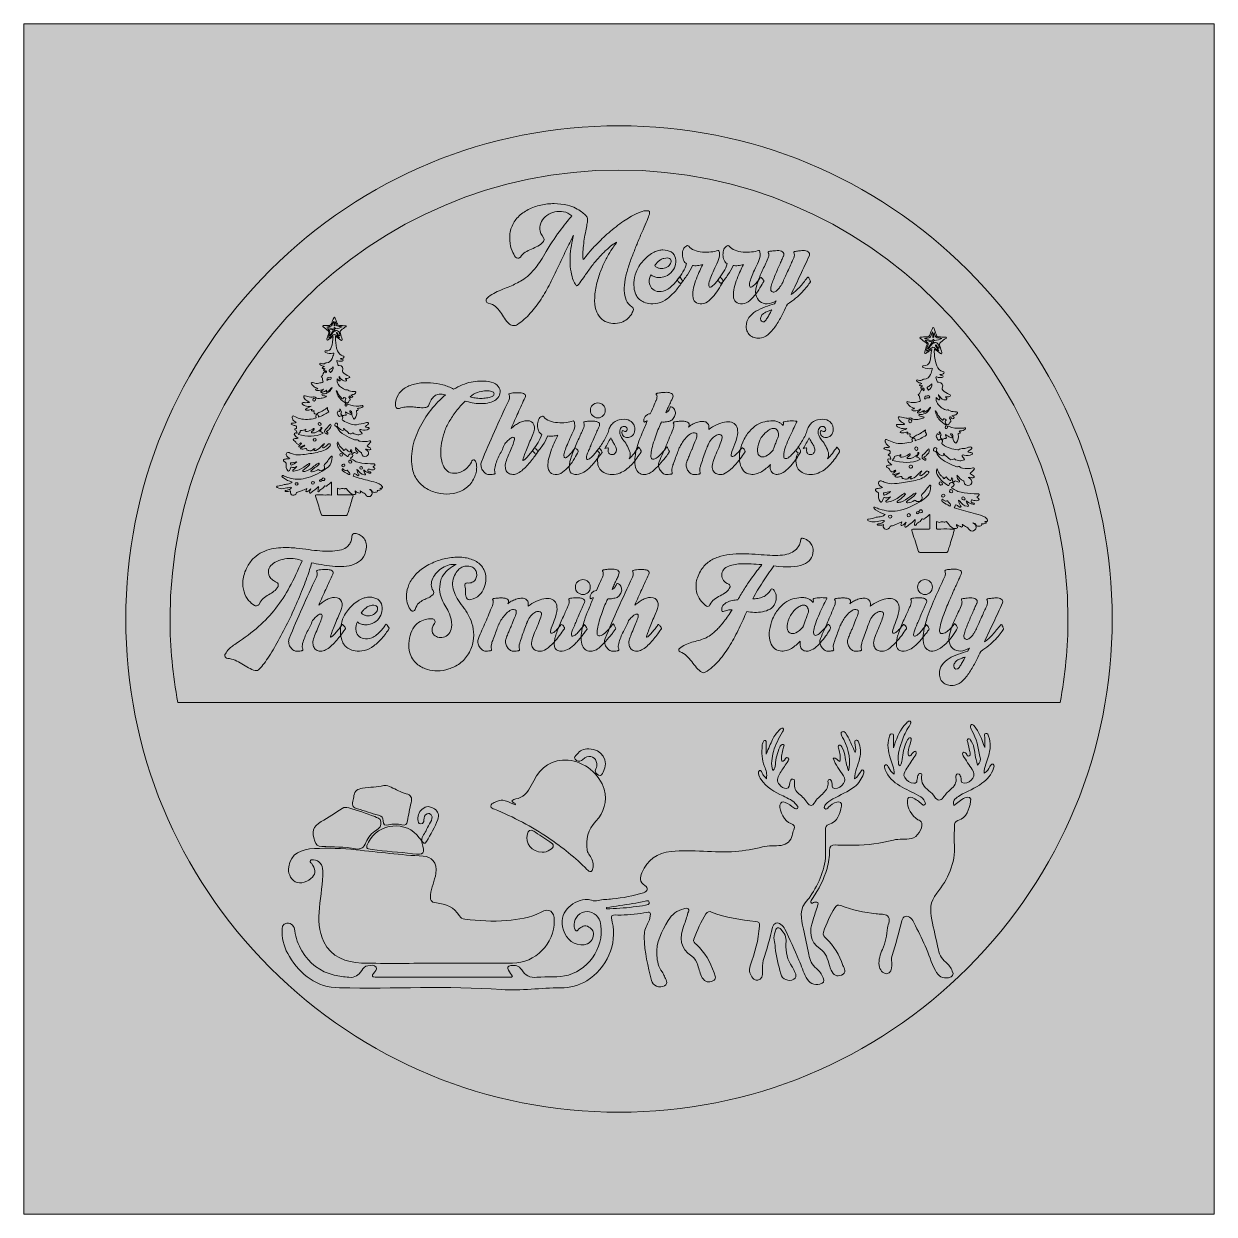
# Model space of a CAD drawing. Header units: inches. Extents: x 0 to 12, y -12 to 0.
import ezdxf

# ---------------------------------------------------------------- set-up
doc = ezdxf.new("R2010")
doc.units = ezdxf.units.IN
doc.header["$MEASUREMENT"] = 0
doc.layers.add('Layer 1', color=7, linetype='Continuous')

# ---------------------------------------------------------------- blocks, each defined once
blk = doc.blocks.new('block 5')
at = {"layer": 'Layer 1', "true_color": 0x231f20}
h = blk.add_hatch(color=250, dxfattribs=at)
h.dxf.hatch_style = 2
edge = h.paths.add_edge_path()
edge.add_spline(control_points=[(4.947, -2.626), (4.966, -2.616), (4.987, -2.605), (5.008, -2.594), (5.029, -2.584), (5.052, -2.568), (5.078, -2.546), (5.103, -2.524), (5.131, -2.494), (5.162, -2.455), (5.193, -2.416), (5.228, -2.363), (5.267, -2.295), (5.321, -2.204), (5.371, -2.129), (5.416, -2.07), (5.461, -2.011), (5.497, -1.966), (5.525, -1.936), (5.5, -1.914), (5.472, -1.9), (5.442, -1.895), (5.412, -1.889), (5.382, -1.89), (5.353, -1.896), (5.325, -1.903), (5.298, -1.915), (5.274, -1.931), (5.25, -1.948), (5.232, -1.968), (5.219, -1.992), (5.206, -2.016), (5.201, -2.042), (5.202, -2.07), (5.204, -2.098), (5.216, -2.127), (5.239, -2.156), (5.243, -2.162), (5.244, -2.168), (5.244, -2.175), (5.244, -2.182), (5.242, -2.188), (5.238, -2.194), (5.222, -2.214), (5.203, -2.229), (5.182, -2.24), (5.161, -2.251), (5.139, -2.261), (5.118, -2.271), (5.096, -2.281), (5.075, -2.292), (5.055, -2.303), (5.035, -2.315), (5.019, -2.331), (5.006, -2.351), (5, -2.359), (4.992, -2.364), (4.981, -2.364), (4.971, -2.364), (4.962, -2.359), (4.957, -2.351), (4.945, -2.335), (4.933, -2.314), (4.922, -2.287), (4.91, -2.259), (4.902, -2.225), (4.899, -2.185), (4.895, -2.136), (4.901, -2.092), (4.916, -2.053), (4.931, -2.013), (4.953, -1.979), (4.982, -1.948), (5.011, -1.918), (5.045, -1.893), (5.085, -1.873), (5.125, -1.853), (5.167, -1.838), (5.211, -1.827), (5.255, -1.817), (5.301, -1.812), (5.347, -1.813), (5.393, -1.813), (5.438, -1.818), (5.481, -1.828), (5.511, -1.836), (5.538, -1.846), (5.561, -1.858), (5.585, -1.87), (5.605, -1.883), (5.622, -1.895), (5.638, -1.907), (5.651, -1.917), (5.66, -1.926), (5.669, -1.935), (5.674, -1.94), (5.674, -1.941), (5.682, -1.951), (5.684, -1.971), (5.681, -1.999), (5.677, -2.028), (5.67, -2.071), (5.657, -2.129), (5.651, -2.156), (5.647, -2.184), (5.644, -2.214), (5.64, -2.244), (5.638, -2.271), (5.637, -2.296), (5.636, -2.321), (5.635, -2.341), (5.636, -2.357), (5.636, -2.372), (5.638, -2.379), (5.64, -2.377), (5.642, -2.375), (5.65, -2.365), (5.665, -2.346), (5.68, -2.326), (5.702, -2.301), (5.729, -2.27), (5.757, -2.239), (5.791, -2.204), (5.831, -2.165), (5.871, -2.126), (5.918, -2.086), (5.97, -2.045), (6.023, -2.004), (6.069, -1.972), (6.11, -1.949), (6.15, -1.925), (6.185, -1.909), (6.213, -1.898), (6.242, -1.888), (6.264, -1.883), (6.28, -1.884), (6.295, -1.884), (6.305, -1.887), (6.308, -1.893), (6.31, -1.899), (6.309, -1.911), (6.302, -1.931), (6.295, -1.95), (6.286, -1.975), (6.274, -2.004), (6.261, -2.034), (6.247, -2.067), (6.23, -2.104), (6.214, -2.141), (6.198, -2.179), (6.182, -2.22), (6.168, -2.254), (6.153, -2.291), (6.138, -2.33), (6.122, -2.37), (6.108, -2.411), (6.095, -2.452), (6.082, -2.493), (6.071, -2.534), (6.063, -2.574), (6.055, -2.615), (6.052, -2.653), (6.052, -2.689), (6.053, -2.725), (6.06, -2.757), (6.072, -2.785), (6.084, -2.814), (6.104, -2.837), (6.131, -2.854), (6.137, -2.858), (6.141, -2.863), (6.144, -2.87), (6.146, -2.877), (6.146, -2.884), (6.143, -2.89), (6.138, -2.903), (6.131, -2.918), (6.121, -2.934), (6.111, -2.949), (6.098, -2.964), (6.081, -2.977), (6.065, -2.991), (6.045, -3.002), (6.022, -3.01), (5.998, -3.019), (5.971, -3.022), (5.939, -3.021), (5.912, -3.02), (5.886, -3.013), (5.862, -3.001), (5.838, -2.989), (5.817, -2.971), (5.8, -2.947), (5.782, -2.923), (5.769, -2.892), (5.761, -2.855), (5.753, -2.818), (5.752, -2.774), (5.758, -2.723), (5.764, -2.671), (5.773, -2.622), (5.787, -2.577), (5.8, -2.531), (5.815, -2.489), (5.832, -2.451), (5.848, -2.412), (5.865, -2.378), (5.883, -2.347), (5.9, -2.317), (5.916, -2.291), (5.93, -2.27), (5.944, -2.248), (5.955, -2.232), (5.964, -2.22), (5.973, -2.208), (5.977, -2.201), (5.976, -2.201), (5.962, -2.208), (5.946, -2.218), (5.928, -2.232), (5.912, -2.245), (5.892, -2.261), (5.87, -2.282), (5.848, -2.302), (5.822, -2.329), (5.792, -2.362), (5.768, -2.388), (5.744, -2.417), (5.721, -2.449), (5.697, -2.481), (5.676, -2.511), (5.656, -2.539), (5.636, -2.568), (5.619, -2.591), (5.605, -2.611), (5.591, -2.63), (5.581, -2.64), (5.576, -2.641), (5.572, -2.641), (5.565, -2.635), (5.557, -2.622), (5.549, -2.609), (5.54, -2.59), (5.532, -2.566), (5.524, -2.541), (5.518, -2.511), (5.512, -2.475), (5.507, -2.439), (5.505, -2.398), (5.507, -2.353), (5.509, -2.312), (5.514, -2.273), (5.52, -2.236), (5.527, -2.198), (5.534, -2.164), (5.542, -2.134), (5.516, -2.181), (5.49, -2.231), (5.465, -2.285), (5.44, -2.339), (5.414, -2.394), (5.388, -2.45), (5.362, -2.505), (5.334, -2.561), (5.306, -2.617), (5.277, -2.672), (5.247, -2.725), (5.214, -2.776), (5.181, -2.827), (5.145, -2.874), (5.106, -2.918), (5.067, -2.961), (5.024, -2.999), (4.976, -3.032), (4.964, -3.04), (4.95, -3.043), (4.936, -3.042), (4.921, -3.042), (4.908, -3.037), (4.897, -3.027), (4.876, -3.01), (4.859, -2.99), (4.845, -2.969), (4.832, -2.947), (4.818, -2.926), (4.804, -2.906), (4.791, -2.886), (4.774, -2.868), (4.756, -2.851), (4.738, -2.835), (4.713, -2.823), (4.682, -2.816), (4.671, -2.813), (4.664, -2.806), (4.661, -2.795), (4.658, -2.783), (4.661, -2.774), (4.67, -2.765), (4.69, -2.747), (4.712, -2.731), (4.737, -2.718), (4.761, -2.705), (4.785, -2.694), (4.809, -2.684), (4.834, -2.674), (4.858, -2.665), (4.882, -2.656), (4.905, -2.647), (4.927, -2.637), (4.947, -2.626)], knot_values=[0, 0, 0, 0, 1, 1, 1, 2, 2, 2, 3, 3, 3, 4, 4, 4, 5, 5, 5, 6, 6, 6, 7, 7, 7, 8, 8, 8, 9, 9, 9, 10, 10, 10, 11, 11, 11, 12, 12, 12, 13, 13, 13, 14, 14, 14, 15, 15, 15, 16, 16, 16, 17, 17, 17, 18, 18, 18, 19, 19, 19, 20, 20, 20, 21, 21, 21, 22, 22, 22, 23, 23, 23, 24, 24, 24, 25, 25, 25, 26, 26, 26, 27, 27, 27, 28, 28, 28, 29, 29, 29, 30, 30, 30, 31, 31, 31, 32, 32, 32, 33, 33, 33, 34, 34, 34, 35, 35, 35, 36, 36, 36, 37, 37, 37, 38, 38, 38, 39, 39, 39, 40, 40, 40, 41, 41, 41, 42, 42, 42, 43, 43, 43, 44, 44, 44, 45, 45, 45, 46, 46, 46, 47, 47, 47, 48, 48, 48, 49, 49, 49, 50, 50, 50, 51, 51, 51, 52, 52, 52, 53, 53, 53, 54, 54, 54, 55, 55, 55, 56, 56, 56, 57, 57, 57, 58, 58, 58, 59, 59, 59, 60, 60, 60, 61, 61, 61, 62, 62, 62, 63, 63, 63, 64, 64, 64, 65, 65, 65, 66, 66, 66, 67, 67, 67, 68, 68, 68, 69, 69, 69, 70, 70, 70, 71, 71, 71, 72, 72, 72, 73, 73, 73, 74, 74, 74, 75, 75, 75, 76, 76, 76, 77, 77, 77, 78, 78, 78, 79, 79, 79, 80, 80, 80, 81, 81, 81, 82, 82, 82, 83, 83, 83, 84, 84, 84, 85, 85, 85, 86, 86, 86, 87, 87, 87, 88, 88, 88, 89, 89, 89, 90, 90, 90, 91, 91, 91, 92, 92, 92, 93, 93, 93, 94, 94, 94, 95, 95, 95, 96, 96, 96, 97, 97, 97, 98, 98, 98, 99, 99, 99, 100, 100, 100, 101, 101, 101, 102, 102, 102, 103, 103, 103, 103], degree=3, periodic=1)
h = blk.add_hatch(color=250, dxfattribs=at)
h.dxf.hatch_style = 2
edge = h.paths.add_edge_path()
edge.add_spline(control_points=[(6.611, -2.551), (6.611, -2.549), (6.614, -2.551), (6.617, -2.555), (6.621, -2.56), (6.625, -2.565), (6.628, -2.571), (6.633, -2.577), (6.637, -2.584), (6.642, -2.593), (6.62, -2.63), (6.595, -2.664), (6.568, -2.694), (6.545, -2.721), (6.518, -2.746), (6.488, -2.77), (6.458, -2.794), (6.426, -2.81), (6.391, -2.817), (6.356, -2.824), (6.326, -2.825), (6.301, -2.82), (6.276, -2.816), (6.255, -2.809), (6.239, -2.801), (6.222, -2.792), (6.209, -2.782), (6.2, -2.772), (6.191, -2.762), (6.184, -2.754), (6.18, -2.749), (6.173, -2.738), (6.166, -2.72), (6.159, -2.696), (6.152, -2.672), (6.149, -2.643), (6.15, -2.609), (6.151, -2.576), (6.159, -2.541), (6.173, -2.502), (6.187, -2.464), (6.211, -2.426), (6.245, -2.388), (6.264, -2.367), (6.283, -2.349), (6.301, -2.335), (6.319, -2.321), (6.337, -2.31), (6.353, -2.302), (6.37, -2.293), (6.386, -2.288), (6.401, -2.284), (6.416, -2.281), (6.43, -2.279), (6.443, -2.279), (6.473, -2.279), (6.501, -2.286), (6.526, -2.3), (6.55, -2.317), (6.564, -2.338), (6.569, -2.364), (6.574, -2.39), (6.573, -2.416), (6.565, -2.441), (6.557, -2.467), (6.543, -2.49), (6.523, -2.51), (6.503, -2.531), (6.479, -2.544), (6.452, -2.551), (6.43, -2.557), (6.411, -2.559), (6.395, -2.557), (6.378, -2.556), (6.364, -2.553), (6.353, -2.549), (6.34, -2.544), (6.33, -2.538), (6.322, -2.529), (6.309, -2.555), (6.303, -2.579), (6.305, -2.603), (6.307, -2.628), (6.316, -2.648), (6.329, -2.664), (6.343, -2.681), (6.362, -2.692), (6.386, -2.697), (6.409, -2.703), (6.437, -2.699), (6.467, -2.688), (6.484, -2.681), (6.5, -2.671), (6.515, -2.658), (6.531, -2.645), (6.545, -2.631), (6.558, -2.617), (6.57, -2.603), (6.581, -2.59), (6.59, -2.577), (6.6, -2.565), (6.606, -2.556), (6.611, -2.551)], knot_values=[0, 0, 0, 0, 1, 1, 1, 2, 2, 2, 3, 3, 3, 4, 4, 4, 5, 5, 5, 6, 6, 6, 7, 7, 7, 8, 8, 8, 9, 9, 9, 10, 10, 10, 11, 11, 11, 12, 12, 12, 13, 13, 13, 14, 14, 14, 15, 15, 15, 16, 16, 16, 17, 17, 17, 18, 18, 18, 19, 19, 19, 20, 20, 20, 21, 21, 21, 22, 22, 22, 23, 23, 23, 24, 24, 24, 25, 25, 25, 26, 26, 26, 27, 27, 27, 28, 28, 28, 29, 29, 29, 30, 30, 30, 31, 31, 31, 32, 32, 32, 33, 33, 33, 34, 34, 34, 34], degree=3, periodic=1)
edge = h.paths.add_edge_path()
edge.add_spline(control_points=[(6.452, -2.365), (6.441, -2.368), (6.43, -2.372), (6.42, -2.378), (6.41, -2.385), (6.401, -2.391), (6.393, -2.399), (6.385, -2.406), (6.378, -2.413), (6.373, -2.421), (6.367, -2.428), (6.363, -2.434), (6.361, -2.439), (6.368, -2.447), (6.376, -2.452), (6.385, -2.457), (6.393, -2.46), (6.403, -2.464), (6.415, -2.466), (6.426, -2.469), (6.44, -2.468), (6.454, -2.464), (6.476, -2.46), (6.493, -2.451), (6.506, -2.438), (6.518, -2.424), (6.525, -2.411), (6.526, -2.398), (6.527, -2.385), (6.522, -2.374), (6.51, -2.366), (6.498, -2.359), (6.479, -2.358), (6.452, -2.365)], knot_values=[0, 0, 0, 0, 1, 1, 1, 2, 2, 2, 3, 3, 3, 4, 4, 4, 5, 5, 5, 6, 6, 6, 7, 7, 7, 8, 8, 8, 9, 9, 9, 10, 10, 10, 11, 11, 11, 11], degree=3, periodic=1)
h = blk.add_hatch(color=250, dxfattribs=at)
h.dxf.hatch_style = 2
edge = h.paths.add_edge_path()
edge.add_spline(control_points=[(7.025, -2.559), (7.033, -2.567), (7.039, -2.574), (7.045, -2.58), (7.05, -2.586), (7.052, -2.592), (7.05, -2.597), (7.04, -2.614), (7.028, -2.635), (7.012, -2.662), (6.996, -2.689), (6.978, -2.714), (6.958, -2.739), (6.937, -2.764), (6.915, -2.785), (6.892, -2.802), (6.868, -2.818), (6.843, -2.826), (6.817, -2.824), (6.788, -2.821), (6.769, -2.81), (6.758, -2.792), (6.747, -2.774), (6.742, -2.751), (6.743, -2.724), (6.744, -2.698), (6.749, -2.669), (6.758, -2.637), (6.767, -2.606), (6.777, -2.576), (6.789, -2.548), (6.8, -2.519), (6.811, -2.494), (6.822, -2.472), (6.833, -2.45), (6.841, -2.435), (6.845, -2.426), (6.828, -2.432), (6.811, -2.436), (6.792, -2.438), (6.773, -2.439), (6.756, -2.439), (6.741, -2.435), (6.727, -2.467), (6.71, -2.499), (6.689, -2.53), (6.668, -2.562), (6.647, -2.591), (6.624, -2.618), (6.623, -2.618), (6.621, -2.617), (6.617, -2.614), (6.613, -2.612), (6.609, -2.608), (6.604, -2.603), (6.6, -2.599), (6.596, -2.595), (6.593, -2.59), (6.59, -2.586), (6.59, -2.582), (6.591, -2.579), (6.61, -2.553), (6.628, -2.527), (6.645, -2.5), (6.661, -2.473), (6.674, -2.446), (6.682, -2.417), (6.668, -2.412), (6.657, -2.401), (6.65, -2.384), (6.643, -2.367), (6.639, -2.348), (6.639, -2.329), (6.638, -2.309), (6.642, -2.29), (6.649, -2.273), (6.656, -2.255), (6.668, -2.244), (6.683, -2.238), (6.686, -2.236), (6.689, -2.236), (6.692, -2.236), (6.696, -2.236), (6.699, -2.238), (6.703, -2.243), (6.716, -2.261), (6.735, -2.274), (6.76, -2.283), (6.785, -2.292), (6.812, -2.298), (6.841, -2.301), (6.87, -2.303), (6.898, -2.303), (6.927, -2.3), (6.955, -2.297), (6.978, -2.292), (6.997, -2.285), (7.002, -2.283), (7.005, -2.285), (7.008, -2.289), (7.011, -2.297), (7.013, -2.309), (7.014, -2.326), (7.015, -2.344), (7.009, -2.367), (6.996, -2.397), (6.982, -2.426), (6.969, -2.455), (6.957, -2.482), (6.944, -2.509), (6.934, -2.533), (6.925, -2.555), (6.917, -2.577), (6.911, -2.596), (6.907, -2.613), (6.904, -2.629), (6.904, -2.641), (6.909, -2.648), (6.913, -2.657), (6.92, -2.658), (6.931, -2.651), (6.942, -2.644), (6.953, -2.635), (6.964, -2.623), (6.976, -2.611), (6.987, -2.598), (6.996, -2.585), (7.006, -2.573), (7.011, -2.565), (7.014, -2.562), (7.018, -2.555), (7.022, -2.554), (7.025, -2.559)], knot_values=[0, 0, 0, 0, 1, 1, 1, 2, 2, 2, 3, 3, 3, 4, 4, 4, 5, 5, 5, 6, 6, 6, 7, 7, 7, 8, 8, 8, 9, 9, 9, 10, 10, 10, 11, 11, 11, 12, 12, 12, 13, 13, 13, 14, 14, 14, 15, 15, 15, 16, 16, 16, 17, 17, 17, 18, 18, 18, 19, 19, 19, 20, 20, 20, 21, 21, 21, 22, 22, 22, 23, 23, 23, 24, 24, 24, 25, 25, 25, 26, 26, 26, 27, 27, 27, 28, 28, 28, 29, 29, 29, 30, 30, 30, 31, 31, 31, 32, 32, 32, 33, 33, 33, 34, 34, 34, 35, 35, 35, 36, 36, 36, 37, 37, 37, 38, 38, 38, 39, 39, 39, 40, 40, 40, 41, 41, 41, 42, 42, 42, 43, 43, 43, 44, 44, 44, 44], degree=3, periodic=1)
h = blk.add_hatch(color=250, dxfattribs=at)
h.dxf.hatch_style = 2
edge = h.paths.add_edge_path()
edge.add_spline(control_points=[(7.434, -2.559), (7.442, -2.567), (7.449, -2.574), (7.454, -2.58), (7.46, -2.586), (7.461, -2.592), (7.459, -2.597), (7.45, -2.614), (7.437, -2.635), (7.421, -2.662), (7.406, -2.689), (7.388, -2.714), (7.367, -2.739), (7.347, -2.764), (7.325, -2.785), (7.301, -2.802), (7.277, -2.818), (7.252, -2.826), (7.226, -2.824), (7.198, -2.821), (7.178, -2.81), (7.167, -2.792), (7.157, -2.774), (7.152, -2.751), (7.153, -2.724), (7.153, -2.698), (7.158, -2.669), (7.167, -2.637), (7.177, -2.606), (7.187, -2.576), (7.198, -2.548), (7.209, -2.519), (7.221, -2.494), (7.231, -2.472), (7.242, -2.45), (7.25, -2.435), (7.254, -2.426), (7.238, -2.432), (7.22, -2.436), (7.201, -2.438), (7.183, -2.439), (7.166, -2.439), (7.15, -2.435), (7.137, -2.467), (7.119, -2.499), (7.098, -2.53), (7.078, -2.562), (7.056, -2.591), (7.033, -2.618), (7.033, -2.618), (7.03, -2.617), (7.026, -2.614), (7.022, -2.612), (7.018, -2.608), (7.014, -2.603), (7.009, -2.599), (7.006, -2.595), (7.003, -2.59), (7, -2.586), (6.999, -2.582), (7, -2.579), (7.019, -2.553), (7.037, -2.527), (7.054, -2.5), (7.071, -2.473), (7.083, -2.446), (7.091, -2.417), (7.077, -2.412), (7.067, -2.401), (7.06, -2.384), (7.052, -2.367), (7.048, -2.348), (7.048, -2.329), (7.048, -2.309), (7.051, -2.29), (7.058, -2.273), (7.066, -2.255), (7.077, -2.244), (7.092, -2.238), (7.095, -2.236), (7.098, -2.236), (7.102, -2.236), (7.105, -2.236), (7.108, -2.238), (7.112, -2.243), (7.125, -2.261), (7.144, -2.274), (7.17, -2.283), (7.195, -2.292), (7.222, -2.298), (7.251, -2.301), (7.279, -2.303), (7.308, -2.303), (7.336, -2.3), (7.364, -2.297), (7.388, -2.292), (7.407, -2.285), (7.411, -2.283), (7.415, -2.285), (7.418, -2.289), (7.42, -2.297), (7.422, -2.309), (7.424, -2.326), (7.425, -2.344), (7.419, -2.367), (7.406, -2.397), (7.392, -2.426), (7.379, -2.455), (7.366, -2.482), (7.354, -2.509), (7.343, -2.533), (7.335, -2.555), (7.327, -2.577), (7.32, -2.596), (7.317, -2.613), (7.313, -2.629), (7.314, -2.641), (7.318, -2.648), (7.322, -2.657), (7.33, -2.658), (7.34, -2.651), (7.351, -2.644), (7.362, -2.635), (7.374, -2.623), (7.385, -2.611), (7.396, -2.598), (7.406, -2.585), (7.415, -2.573), (7.421, -2.565), (7.423, -2.562), (7.427, -2.555), (7.431, -2.554), (7.434, -2.559)], knot_values=[0, 0, 0, 0, 1, 1, 1, 2, 2, 2, 3, 3, 3, 4, 4, 4, 5, 5, 5, 6, 6, 6, 7, 7, 7, 8, 8, 8, 9, 9, 9, 10, 10, 10, 11, 11, 11, 12, 12, 12, 13, 13, 13, 14, 14, 14, 15, 15, 15, 16, 16, 16, 17, 17, 17, 18, 18, 18, 19, 19, 19, 20, 20, 20, 21, 21, 21, 22, 22, 22, 23, 23, 23, 24, 24, 24, 25, 25, 25, 26, 26, 26, 27, 27, 27, 28, 28, 28, 29, 29, 29, 30, 30, 30, 31, 31, 31, 32, 32, 32, 33, 33, 33, 34, 34, 34, 35, 35, 35, 36, 36, 36, 37, 37, 37, 38, 38, 38, 39, 39, 39, 40, 40, 40, 41, 41, 41, 42, 42, 42, 43, 43, 43, 44, 44, 44, 44], degree=3, periodic=1)
h = blk.add_hatch(color=250, dxfattribs=at)
h.dxf.hatch_style = 2
edge = h.paths.add_edge_path()
edge.add_spline(control_points=[(7.91, -2.557), (7.912, -2.56), (7.914, -2.564), (7.916, -2.568), (7.919, -2.573), (7.921, -2.577), (7.923, -2.582), (7.926, -2.586), (7.927, -2.59), (7.928, -2.594), (7.929, -2.598), (7.93, -2.601), (7.929, -2.601), (7.921, -2.614), (7.91, -2.629), (7.896, -2.647), (7.882, -2.665), (7.865, -2.684), (7.846, -2.705), (7.827, -2.726), (7.805, -2.746), (7.78, -2.767), (7.755, -2.788), (7.728, -2.807), (7.699, -2.825), (7.687, -2.848), (7.673, -2.878), (7.655, -2.914), (7.638, -2.951), (7.618, -2.987), (7.595, -3.022), (7.573, -3.057), (7.549, -3.088), (7.522, -3.116), (7.495, -3.144), (7.467, -3.16), (7.437, -3.166), (7.415, -3.17), (7.395, -3.17), (7.376, -3.166), (7.357, -3.163), (7.341, -3.156), (7.327, -3.145), (7.313, -3.135), (7.302, -3.122), (7.294, -3.106), (7.286, -3.09), (7.282, -3.071), (7.282, -3.05), (7.282, -3.015), (7.291, -2.985), (7.31, -2.961), (7.328, -2.936), (7.352, -2.915), (7.38, -2.898), (7.409, -2.88), (7.44, -2.866), (7.473, -2.854), (7.506, -2.842), (7.538, -2.832), (7.568, -2.822), (7.576, -2.809), (7.581, -2.798), (7.584, -2.792), (7.554, -2.811), (7.524, -2.821), (7.495, -2.822), (7.465, -2.823), (7.44, -2.816), (7.42, -2.8), (7.4, -2.784), (7.387, -2.76), (7.38, -2.728), (7.374, -2.696), (7.379, -2.657), (7.396, -2.61), (7.41, -2.57), (7.426, -2.53), (7.444, -2.491), (7.463, -2.452), (7.482, -2.41), (7.501, -2.366), (7.506, -2.354), (7.509, -2.345), (7.51, -2.337), (7.51, -2.33), (7.51, -2.324), (7.509, -2.32), (7.508, -2.316), (7.507, -2.312), (7.505, -2.31), (7.504, -2.307), (7.503, -2.305), (7.503, -2.303), (7.503, -2.301), (7.504, -2.299), (7.507, -2.297), (7.509, -2.296), (7.511, -2.295), (7.513, -2.295), (7.516, -2.294), (7.525, -2.293), (7.539, -2.291), (7.552, -2.289), (7.571, -2.287), (7.596, -2.286), (7.605, -2.285), (7.615, -2.286), (7.624, -2.288), (7.634, -2.29), (7.642, -2.294), (7.648, -2.298), (7.654, -2.302), (7.659, -2.308), (7.661, -2.314), (7.664, -2.321), (7.664, -2.328), (7.661, -2.336), (7.658, -2.342), (7.653, -2.351), (7.648, -2.364), (7.643, -2.376), (7.636, -2.391), (7.629, -2.407), (7.622, -2.423), (7.614, -2.441), (7.605, -2.46), (7.597, -2.479), (7.589, -2.498), (7.581, -2.517), (7.573, -2.537), (7.565, -2.557), (7.557, -2.577), (7.549, -2.597), (7.542, -2.615), (7.537, -2.631), (7.532, -2.648), (7.529, -2.662), (7.529, -2.674), (7.529, -2.686), (7.533, -2.694), (7.54, -2.699), (7.55, -2.705), (7.56, -2.706), (7.57, -2.702), (7.58, -2.698), (7.59, -2.691), (7.599, -2.682), (7.608, -2.674), (7.616, -2.664), (7.623, -2.653), (7.631, -2.643), (7.636, -2.634), (7.64, -2.628), (7.641, -2.627), (7.644, -2.62), (7.65, -2.607), (7.655, -2.594), (7.663, -2.577), (7.672, -2.558), (7.68, -2.539), (7.69, -2.518), (7.7, -2.496), (7.71, -2.473), (7.72, -2.453), (7.728, -2.434), (7.737, -2.415), (7.745, -2.399), (7.75, -2.386), (7.756, -2.373), (7.759, -2.367), (7.759, -2.366), (7.764, -2.354), (7.767, -2.345), (7.768, -2.337), (7.769, -2.33), (7.768, -2.324), (7.767, -2.32), (7.766, -2.316), (7.765, -2.312), (7.763, -2.31), (7.762, -2.307), (7.761, -2.305), (7.761, -2.303), (7.761, -2.301), (7.763, -2.299), (7.765, -2.297), (7.768, -2.296), (7.77, -2.295), (7.771, -2.295), (7.784, -2.293), (7.796, -2.292), (7.809, -2.29), (7.823, -2.289), (7.838, -2.287), (7.854, -2.286), (7.864, -2.285), (7.873, -2.286), (7.883, -2.288), (7.892, -2.29), (7.9, -2.294), (7.906, -2.298), (7.913, -2.302), (7.917, -2.308), (7.919, -2.314), (7.922, -2.321), (7.922, -2.328), (7.919, -2.336), (7.889, -2.401), (7.859, -2.466), (7.829, -2.53), (7.799, -2.594), (7.768, -2.661), (7.735, -2.729), (7.749, -2.721), (7.763, -2.71), (7.777, -2.698), (7.791, -2.685), (7.804, -2.672), (7.818, -2.657), (7.832, -2.642), (7.846, -2.626), (7.859, -2.609), (7.872, -2.593), (7.885, -2.577), (7.897, -2.561), (7.898, -2.56), (7.899, -2.559), (7.899, -2.558), (7.9, -2.557), (7.901, -2.556), (7.903, -2.554), (7.905, -2.552), (7.907, -2.553), (7.91, -2.557)], knot_values=[0, 0, 0, 0, 1, 1, 1, 2, 2, 2, 3, 3, 3, 4, 4, 4, 5, 5, 5, 6, 6, 6, 7, 7, 7, 8, 8, 8, 9, 9, 9, 10, 10, 10, 11, 11, 11, 12, 12, 12, 13, 13, 13, 14, 14, 14, 15, 15, 15, 16, 16, 16, 17, 17, 17, 18, 18, 18, 19, 19, 19, 20, 20, 20, 21, 21, 21, 22, 22, 22, 23, 23, 23, 24, 24, 24, 25, 25, 25, 26, 26, 26, 27, 27, 27, 28, 28, 28, 29, 29, 29, 30, 30, 30, 31, 31, 31, 32, 32, 32, 33, 33, 33, 34, 34, 34, 35, 35, 35, 36, 36, 36, 37, 37, 37, 38, 38, 38, 39, 39, 39, 40, 40, 40, 41, 41, 41, 42, 42, 42, 43, 43, 43, 44, 44, 44, 45, 45, 45, 46, 46, 46, 47, 47, 47, 48, 48, 48, 49, 49, 49, 50, 50, 50, 51, 51, 51, 52, 52, 52, 53, 53, 53, 54, 54, 54, 55, 55, 55, 56, 56, 56, 57, 57, 57, 58, 58, 58, 59, 59, 59, 60, 60, 60, 61, 61, 61, 62, 62, 62, 63, 63, 63, 64, 64, 64, 65, 65, 65, 66, 66, 66, 67, 67, 67, 68, 68, 68, 69, 69, 69, 70, 70, 70, 71, 71, 71, 72, 72, 72, 73, 73, 73, 74, 74, 74, 75, 75, 75, 76, 76, 76, 77, 77, 77, 78, 78, 78, 78], degree=3, periodic=1)
edge = h.paths.add_edge_path()
edge.add_spline(control_points=[(7.469, -2.912), (7.453, -2.921), (7.442, -2.931), (7.436, -2.943), (7.429, -2.955), (7.427, -2.965), (7.427, -2.975), (7.428, -2.985), (7.432, -2.993), (7.438, -2.999), (7.444, -3.005), (7.452, -3.006), (7.462, -3.003), (7.468, -3.001), (7.475, -2.994), (7.483, -2.984), (7.49, -2.973), (7.498, -2.961), (7.506, -2.948), (7.513, -2.935), (7.52, -2.922), (7.527, -2.91), (7.534, -2.898), (7.538, -2.888), (7.54, -2.883), (7.528, -2.886), (7.515, -2.891), (7.503, -2.896), (7.491, -2.901), (7.479, -2.906), (7.469, -2.912)], knot_values=[0, 0, 0, 0, 1, 1, 1, 2, 2, 2, 3, 3, 3, 4, 4, 4, 5, 5, 5, 6, 6, 6, 7, 7, 7, 8, 8, 8, 9, 9, 9, 10, 10, 10, 10], degree=3, periodic=1)
at = {"layer": 'Layer 1', "lineweight": 0}
for points, knots in [([(4.947, -2.626), (4.966, -2.616), (4.987, -2.605), (5.008, -2.594), (5.029, -2.584), (5.052, -2.568), (5.078, -2.546), (5.103, -2.524), (5.131, -2.494), (5.162, -2.455), (5.193, -2.416), (5.228, -2.363), (5.267, -2.295), (5.321, -2.204), (5.371, -2.129), (5.416, -2.07), (5.461, -2.011), (5.497, -1.966), (5.525, -1.936), (5.5, -1.914), (5.472, -1.9), (5.442, -1.895), (5.412, -1.889), (5.382, -1.89), (5.353, -1.896), (5.325, -1.903), (5.298, -1.915), (5.274, -1.931), (5.25, -1.948), (5.232, -1.968), (5.219, -1.992), (5.206, -2.016), (5.201, -2.042), (5.202, -2.07), (5.204, -2.098), (5.216, -2.127), (5.239, -2.156), (5.243, -2.162), (5.244, -2.168), (5.244, -2.175), (5.244, -2.182), (5.242, -2.188), (5.238, -2.194), (5.222, -2.214), (5.203, -2.229), (5.182, -2.24), (5.161, -2.251), (5.139, -2.261), (5.118, -2.271), (5.096, -2.281), (5.075, -2.292), (5.055, -2.303), (5.035, -2.315), (5.019, -2.331), (5.006, -2.351), (5, -2.359), (4.992, -2.364), (4.981, -2.364), (4.971, -2.364), (4.962, -2.359), (4.957, -2.351), (4.945, -2.335), (4.933, -2.314), (4.922, -2.287), (4.91, -2.259), (4.902, -2.225), (4.899, -2.185), (4.895, -2.136), (4.901, -2.092), (4.916, -2.053), (4.931, -2.013), (4.953, -1.979), (4.982, -1.948), (5.011, -1.918), (5.045, -1.893), (5.085, -1.873), (5.125, -1.853), (5.167, -1.838), (5.211, -1.827), (5.255, -1.817), (5.301, -1.812), (5.347, -1.813), (5.393, -1.813), (5.438, -1.818), (5.481, -1.828), (5.511, -1.836), (5.538, -1.846), (5.561, -1.858), (5.585, -1.87), (5.605, -1.883), (5.622, -1.895), (5.638, -1.907), (5.651, -1.917), (5.66, -1.926), (5.669, -1.935), (5.674, -1.94), (5.674, -1.941), (5.682, -1.951), (5.684, -1.971), (5.681, -1.999), (5.677, -2.028), (5.67, -2.071), (5.657, -2.129), (5.651, -2.156), (5.647, -2.184), (5.644, -2.214), (5.64, -2.244), (5.638, -2.271), (5.637, -2.296), (5.636, -2.321), (5.635, -2.341), (5.636, -2.357), (5.636, -2.372), (5.638, -2.379), (5.64, -2.377), (5.642, -2.375), (5.65, -2.365), (5.665, -2.346), (5.68, -2.326), (5.702, -2.301), (5.729, -2.27), (5.757, -2.239), (5.791, -2.204), (5.831, -2.165), (5.871, -2.126), (5.918, -2.086), (5.97, -2.045), (6.023, -2.004), (6.069, -1.972), (6.11, -1.949), (6.15, -1.925), (6.185, -1.909), (6.213, -1.898), (6.242, -1.888), (6.264, -1.883), (6.28, -1.884), (6.295, -1.884), (6.305, -1.887), (6.308, -1.893), (6.31, -1.899), (6.309, -1.911), (6.302, -1.931), (6.295, -1.95), (6.286, -1.975), (6.274, -2.004), (6.261, -2.034), (6.247, -2.067), (6.23, -2.104), (6.214, -2.141), (6.198, -2.179), (6.182, -2.22), (6.168, -2.254), (6.153, -2.291), (6.138, -2.33), (6.122, -2.37), (6.108, -2.411), (6.095, -2.452), (6.082, -2.493), (6.071, -2.534), (6.063, -2.574), (6.055, -2.615), (6.052, -2.653), (6.052, -2.689), (6.053, -2.725), (6.06, -2.757), (6.072, -2.785), (6.084, -2.814), (6.104, -2.837), (6.131, -2.854), (6.137, -2.858), (6.141, -2.863), (6.144, -2.87), (6.146, -2.877), (6.146, -2.884), (6.143, -2.89), (6.138, -2.903), (6.131, -2.918), (6.121, -2.934), (6.111, -2.949), (6.098, -2.964), (6.081, -2.977), (6.065, -2.991), (6.045, -3.002), (6.022, -3.01), (5.998, -3.019), (5.971, -3.022), (5.939, -3.021), (5.912, -3.02), (5.886, -3.013), (5.862, -3.001), (5.838, -2.989), (5.817, -2.971), (5.8, -2.947), (5.782, -2.923), (5.769, -2.892), (5.761, -2.855), (5.753, -2.818), (5.752, -2.774), (5.758, -2.723), (5.764, -2.671), (5.773, -2.622), (5.787, -2.577), (5.8, -2.531), (5.815, -2.489), (5.832, -2.451), (5.848, -2.412), (5.865, -2.378), (5.883, -2.347), (5.9, -2.317), (5.916, -2.291), (5.93, -2.27), (5.944, -2.248), (5.955, -2.232), (5.964, -2.22), (5.973, -2.208), (5.977, -2.201), (5.976, -2.201), (5.962, -2.208), (5.946, -2.218), (5.928, -2.232), (5.912, -2.245), (5.892, -2.261), (5.87, -2.282), (5.848, -2.302), (5.822, -2.329), (5.792, -2.362), (5.768, -2.388), (5.744, -2.417), (5.721, -2.449), (5.697, -2.481), (5.676, -2.511), (5.656, -2.539), (5.636, -2.568), (5.619, -2.591), (5.605, -2.611), (5.591, -2.63), (5.581, -2.64), (5.576, -2.641), (5.572, -2.641), (5.565, -2.635), (5.557, -2.622), (5.549, -2.609), (5.54, -2.59), (5.532, -2.566), (5.524, -2.541), (5.518, -2.511), (5.512, -2.475), (5.507, -2.439), (5.505, -2.398), (5.507, -2.353), (5.509, -2.312), (5.514, -2.273), (5.52, -2.236), (5.527, -2.198), (5.534, -2.164), (5.542, -2.134), (5.516, -2.181), (5.49, -2.231), (5.465, -2.285), (5.44, -2.339), (5.414, -2.394), (5.388, -2.45), (5.362, -2.505), (5.334, -2.561), (5.306, -2.617), (5.277, -2.672), (5.247, -2.725), (5.214, -2.776), (5.181, -2.827), (5.145, -2.874), (5.106, -2.918), (5.067, -2.961), (5.024, -2.999), (4.976, -3.032), (4.964, -3.04), (4.95, -3.043), (4.936, -3.042), (4.921, -3.042), (4.908, -3.037), (4.897, -3.027), (4.876, -3.01), (4.859, -2.99), (4.845, -2.969), (4.832, -2.947), (4.818, -2.926), (4.804, -2.906), (4.791, -2.886), (4.774, -2.868), (4.756, -2.851), (4.738, -2.835), (4.713, -2.823), (4.682, -2.816), (4.671, -2.813), (4.664, -2.806), (4.661, -2.795), (4.658, -2.783), (4.661, -2.774), (4.67, -2.765), (4.69, -2.747), (4.712, -2.731), (4.737, -2.718), (4.761, -2.705), (4.785, -2.694), (4.809, -2.684), (4.834, -2.674), (4.858, -2.665), (4.882, -2.656), (4.905, -2.647), (4.927, -2.637), (4.947, -2.626)], [0, 0, 0, 0, 1, 1, 1, 2, 2, 2, 3, 3, 3, 4, 4, 4, 5, 5, 5, 6, 6, 6, 7, 7, 7, 8, 8, 8, 9, 9, 9, 10, 10, 10, 11, 11, 11, 12, 12, 12, 13, 13, 13, 14, 14, 14, 15, 15, 15, 16, 16, 16, 17, 17, 17, 18, 18, 18, 19, 19, 19, 20, 20, 20, 21, 21, 21, 22, 22, 22, 23, 23, 23, 24, 24, 24, 25, 25, 25, 26, 26, 26, 27, 27, 27, 28, 28, 28, 29, 29, 29, 30, 30, 30, 31, 31, 31, 32, 32, 32, 33, 33, 33, 34, 34, 34, 35, 35, 35, 36, 36, 36, 37, 37, 37, 38, 38, 38, 39, 39, 39, 40, 40, 40, 41, 41, 41, 42, 42, 42, 43, 43, 43, 44, 44, 44, 45, 45, 45, 46, 46, 46, 47, 47, 47, 48, 48, 48, 49, 49, 49, 50, 50, 50, 51, 51, 51, 52, 52, 52, 53, 53, 53, 54, 54, 54, 55, 55, 55, 56, 56, 56, 57, 57, 57, 58, 58, 58, 59, 59, 59, 60, 60, 60, 61, 61, 61, 62, 62, 62, 63, 63, 63, 64, 64, 64, 65, 65, 65, 66, 66, 66, 67, 67, 67, 68, 68, 68, 69, 69, 69, 70, 70, 70, 71, 71, 71, 72, 72, 72, 73, 73, 73, 74, 74, 74, 75, 75, 75, 76, 76, 76, 77, 77, 77, 78, 78, 78, 79, 79, 79, 80, 80, 80, 81, 81, 81, 82, 82, 82, 83, 83, 83, 84, 84, 84, 85, 85, 85, 86, 86, 86, 87, 87, 87, 88, 88, 88, 89, 89, 89, 90, 90, 90, 91, 91, 91, 92, 92, 92, 93, 93, 93, 94, 94, 94, 95, 95, 95, 96, 96, 96, 97, 97, 97, 98, 98, 98, 99, 99, 99, 100, 100, 100, 101, 101, 101, 102, 102, 102, 103, 103, 103, 103]), ([(6.611, -2.551), (6.611, -2.549), (6.614, -2.551), (6.617, -2.555), (6.621, -2.56), (6.625, -2.565), (6.628, -2.571), (6.633, -2.577), (6.637, -2.584), (6.642, -2.593), (6.62, -2.63), (6.595, -2.664), (6.568, -2.694), (6.545, -2.721), (6.518, -2.746), (6.488, -2.77), (6.458, -2.794), (6.426, -2.81), (6.391, -2.817), (6.356, -2.824), (6.326, -2.825), (6.301, -2.82), (6.276, -2.816), (6.255, -2.809), (6.239, -2.801), (6.222, -2.792), (6.209, -2.782), (6.2, -2.772), (6.191, -2.762), (6.184, -2.754), (6.18, -2.749), (6.173, -2.738), (6.166, -2.72), (6.159, -2.696), (6.152, -2.672), (6.149, -2.643), (6.15, -2.609), (6.151, -2.576), (6.159, -2.541), (6.173, -2.502), (6.187, -2.464), (6.211, -2.426), (6.245, -2.388), (6.264, -2.367), (6.283, -2.349), (6.301, -2.335), (6.319, -2.321), (6.337, -2.31), (6.353, -2.302), (6.37, -2.293), (6.386, -2.288), (6.401, -2.284), (6.416, -2.281), (6.43, -2.279), (6.443, -2.279), (6.473, -2.279), (6.501, -2.286), (6.526, -2.3), (6.55, -2.317), (6.564, -2.338), (6.569, -2.364), (6.574, -2.39), (6.573, -2.416), (6.565, -2.441), (6.557, -2.467), (6.543, -2.49), (6.523, -2.51), (6.503, -2.531), (6.479, -2.544), (6.452, -2.551), (6.43, -2.557), (6.411, -2.559), (6.395, -2.557), (6.378, -2.556), (6.364, -2.553), (6.353, -2.549), (6.34, -2.544), (6.33, -2.538), (6.322, -2.529), (6.309, -2.555), (6.303, -2.579), (6.305, -2.603), (6.307, -2.628), (6.316, -2.648), (6.329, -2.664), (6.343, -2.681), (6.362, -2.692), (6.386, -2.697), (6.409, -2.703), (6.437, -2.699), (6.467, -2.688), (6.484, -2.681), (6.5, -2.671), (6.515, -2.658), (6.531, -2.645), (6.545, -2.631), (6.558, -2.617), (6.57, -2.603), (6.581, -2.59), (6.59, -2.577), (6.6, -2.565), (6.606, -2.556), (6.611, -2.551)], [0, 0, 0, 0, 1, 1, 1, 2, 2, 2, 3, 3, 3, 4, 4, 4, 5, 5, 5, 6, 6, 6, 7, 7, 7, 8, 8, 8, 9, 9, 9, 10, 10, 10, 11, 11, 11, 12, 12, 12, 13, 13, 13, 14, 14, 14, 15, 15, 15, 16, 16, 16, 17, 17, 17, 18, 18, 18, 19, 19, 19, 20, 20, 20, 21, 21, 21, 22, 22, 22, 23, 23, 23, 24, 24, 24, 25, 25, 25, 26, 26, 26, 27, 27, 27, 28, 28, 28, 29, 29, 29, 30, 30, 30, 31, 31, 31, 32, 32, 32, 33, 33, 33, 34, 34, 34, 34]), ([(7.025, -2.559), (7.033, -2.567), (7.039, -2.574), (7.045, -2.58), (7.05, -2.586), (7.052, -2.592), (7.05, -2.597), (7.04, -2.614), (7.028, -2.635), (7.012, -2.662), (6.996, -2.689), (6.978, -2.714), (6.958, -2.739), (6.937, -2.764), (6.915, -2.785), (6.892, -2.802), (6.868, -2.818), (6.843, -2.826), (6.817, -2.824), (6.788, -2.821), (6.769, -2.81), (6.758, -2.792), (6.747, -2.774), (6.742, -2.751), (6.743, -2.724), (6.744, -2.698), (6.749, -2.669), (6.758, -2.637), (6.767, -2.606), (6.777, -2.576), (6.789, -2.548), (6.8, -2.519), (6.811, -2.494), (6.822, -2.472), (6.833, -2.45), (6.841, -2.435), (6.845, -2.426), (6.828, -2.432), (6.811, -2.436), (6.792, -2.438), (6.773, -2.439), (6.756, -2.439), (6.741, -2.435), (6.727, -2.467), (6.71, -2.499), (6.689, -2.53), (6.668, -2.562), (6.647, -2.591), (6.624, -2.618), (6.623, -2.618), (6.621, -2.617), (6.617, -2.614), (6.613, -2.612), (6.609, -2.608), (6.604, -2.603), (6.6, -2.599), (6.596, -2.595), (6.593, -2.59), (6.59, -2.586), (6.59, -2.582), (6.591, -2.579), (6.61, -2.553), (6.628, -2.527), (6.645, -2.5), (6.661, -2.473), (6.674, -2.446), (6.682, -2.417), (6.668, -2.412), (6.657, -2.401), (6.65, -2.384), (6.643, -2.367), (6.639, -2.348), (6.639, -2.329), (6.638, -2.309), (6.642, -2.29), (6.649, -2.273), (6.656, -2.255), (6.668, -2.244), (6.683, -2.238), (6.686, -2.236), (6.689, -2.236), (6.692, -2.236), (6.696, -2.236), (6.699, -2.238), (6.703, -2.243), (6.716, -2.261), (6.735, -2.274), (6.76, -2.283), (6.785, -2.292), (6.812, -2.298), (6.841, -2.301), (6.87, -2.303), (6.898, -2.303), (6.927, -2.3), (6.955, -2.297), (6.978, -2.292), (6.997, -2.285), (7.002, -2.283), (7.005, -2.285), (7.008, -2.289), (7.011, -2.297), (7.013, -2.309), (7.014, -2.326), (7.015, -2.344), (7.009, -2.367), (6.996, -2.397), (6.982, -2.426), (6.969, -2.455), (6.957, -2.482), (6.944, -2.509), (6.934, -2.533), (6.925, -2.555), (6.917, -2.577), (6.911, -2.596), (6.907, -2.613), (6.904, -2.629), (6.904, -2.641), (6.909, -2.648), (6.913, -2.657), (6.92, -2.658), (6.931, -2.651), (6.942, -2.644), (6.953, -2.635), (6.964, -2.623), (6.976, -2.611), (6.987, -2.598), (6.996, -2.585), (7.006, -2.573), (7.011, -2.565), (7.014, -2.562), (7.018, -2.555), (7.022, -2.554), (7.025, -2.559)], [0, 0, 0, 0, 1, 1, 1, 2, 2, 2, 3, 3, 3, 4, 4, 4, 5, 5, 5, 6, 6, 6, 7, 7, 7, 8, 8, 8, 9, 9, 9, 10, 10, 10, 11, 11, 11, 12, 12, 12, 13, 13, 13, 14, 14, 14, 15, 15, 15, 16, 16, 16, 17, 17, 17, 18, 18, 18, 19, 19, 19, 20, 20, 20, 21, 21, 21, 22, 22, 22, 23, 23, 23, 24, 24, 24, 25, 25, 25, 26, 26, 26, 27, 27, 27, 28, 28, 28, 29, 29, 29, 30, 30, 30, 31, 31, 31, 32, 32, 32, 33, 33, 33, 34, 34, 34, 35, 35, 35, 36, 36, 36, 37, 37, 37, 38, 38, 38, 39, 39, 39, 40, 40, 40, 41, 41, 41, 42, 42, 42, 43, 43, 43, 44, 44, 44, 44]), ([(7.434, -2.559), (7.442, -2.567), (7.449, -2.574), (7.454, -2.58), (7.46, -2.586), (7.461, -2.592), (7.459, -2.597), (7.45, -2.614), (7.437, -2.635), (7.421, -2.662), (7.406, -2.689), (7.388, -2.714), (7.367, -2.739), (7.347, -2.764), (7.325, -2.785), (7.301, -2.802), (7.277, -2.818), (7.252, -2.826), (7.226, -2.824), (7.198, -2.821), (7.178, -2.81), (7.167, -2.792), (7.157, -2.774), (7.152, -2.751), (7.153, -2.724), (7.153, -2.698), (7.158, -2.669), (7.167, -2.637), (7.177, -2.606), (7.187, -2.576), (7.198, -2.548), (7.209, -2.519), (7.221, -2.494), (7.231, -2.472), (7.242, -2.45), (7.25, -2.435), (7.254, -2.426), (7.238, -2.432), (7.22, -2.436), (7.201, -2.438), (7.183, -2.439), (7.166, -2.439), (7.15, -2.435), (7.137, -2.467), (7.119, -2.499), (7.098, -2.53), (7.078, -2.562), (7.056, -2.591), (7.033, -2.618), (7.033, -2.618), (7.03, -2.617), (7.026, -2.614), (7.022, -2.612), (7.018, -2.608), (7.014, -2.603), (7.009, -2.599), (7.006, -2.595), (7.003, -2.59), (7, -2.586), (6.999, -2.582), (7, -2.579), (7.019, -2.553), (7.037, -2.527), (7.054, -2.5), (7.071, -2.473), (7.083, -2.446), (7.091, -2.417), (7.077, -2.412), (7.067, -2.401), (7.06, -2.384), (7.052, -2.367), (7.048, -2.348), (7.048, -2.329), (7.048, -2.309), (7.051, -2.29), (7.058, -2.273), (7.066, -2.255), (7.077, -2.244), (7.092, -2.238), (7.095, -2.236), (7.098, -2.236), (7.102, -2.236), (7.105, -2.236), (7.108, -2.238), (7.112, -2.243), (7.125, -2.261), (7.144, -2.274), (7.17, -2.283), (7.195, -2.292), (7.222, -2.298), (7.251, -2.301), (7.279, -2.303), (7.308, -2.303), (7.336, -2.3), (7.364, -2.297), (7.388, -2.292), (7.407, -2.285), (7.411, -2.283), (7.415, -2.285), (7.418, -2.289), (7.42, -2.297), (7.422, -2.309), (7.424, -2.326), (7.425, -2.344), (7.419, -2.367), (7.406, -2.397), (7.392, -2.426), (7.379, -2.455), (7.366, -2.482), (7.354, -2.509), (7.343, -2.533), (7.335, -2.555), (7.327, -2.577), (7.32, -2.596), (7.317, -2.613), (7.313, -2.629), (7.314, -2.641), (7.318, -2.648), (7.322, -2.657), (7.33, -2.658), (7.34, -2.651), (7.351, -2.644), (7.362, -2.635), (7.374, -2.623), (7.385, -2.611), (7.396, -2.598), (7.406, -2.585), (7.415, -2.573), (7.421, -2.565), (7.423, -2.562), (7.427, -2.555), (7.431, -2.554), (7.434, -2.559)], [0, 0, 0, 0, 1, 1, 1, 2, 2, 2, 3, 3, 3, 4, 4, 4, 5, 5, 5, 6, 6, 6, 7, 7, 7, 8, 8, 8, 9, 9, 9, 10, 10, 10, 11, 11, 11, 12, 12, 12, 13, 13, 13, 14, 14, 14, 15, 15, 15, 16, 16, 16, 17, 17, 17, 18, 18, 18, 19, 19, 19, 20, 20, 20, 21, 21, 21, 22, 22, 22, 23, 23, 23, 24, 24, 24, 25, 25, 25, 26, 26, 26, 27, 27, 27, 28, 28, 28, 29, 29, 29, 30, 30, 30, 31, 31, 31, 32, 32, 32, 33, 33, 33, 34, 34, 34, 35, 35, 35, 36, 36, 36, 37, 37, 37, 38, 38, 38, 39, 39, 39, 40, 40, 40, 41, 41, 41, 42, 42, 42, 43, 43, 43, 44, 44, 44, 44]), ([(6.452, -2.365), (6.441, -2.368), (6.43, -2.372), (6.42, -2.378), (6.41, -2.385), (6.401, -2.391), (6.393, -2.399), (6.385, -2.406), (6.378, -2.413), (6.373, -2.421), (6.367, -2.428), (6.363, -2.434), (6.361, -2.439), (6.368, -2.447), (6.376, -2.452), (6.385, -2.457), (6.393, -2.46), (6.403, -2.464), (6.415, -2.466), (6.426, -2.469), (6.44, -2.468), (6.454, -2.464), (6.476, -2.46), (6.493, -2.451), (6.506, -2.438), (6.518, -2.424), (6.525, -2.411), (6.526, -2.398), (6.527, -2.385), (6.522, -2.374), (6.51, -2.366), (6.498, -2.359), (6.479, -2.358), (6.452, -2.365)], [0, 0, 0, 0, 1, 1, 1, 2, 2, 2, 3, 3, 3, 4, 4, 4, 5, 5, 5, 6, 6, 6, 7, 7, 7, 8, 8, 8, 9, 9, 9, 10, 10, 10, 11, 11, 11, 11]), ([(7.91, -2.557), (7.912, -2.56), (7.914, -2.564), (7.916, -2.568), (7.919, -2.573), (7.921, -2.577), (7.923, -2.582), (7.926, -2.586), (7.927, -2.59), (7.928, -2.594), (7.929, -2.598), (7.93, -2.601), (7.929, -2.601), (7.921, -2.614), (7.91, -2.629), (7.896, -2.647), (7.882, -2.665), (7.865, -2.684), (7.846, -2.705), (7.827, -2.726), (7.805, -2.746), (7.78, -2.767), (7.755, -2.788), (7.728, -2.807), (7.699, -2.825), (7.687, -2.848), (7.673, -2.878), (7.655, -2.914), (7.638, -2.951), (7.618, -2.987), (7.595, -3.022), (7.573, -3.057), (7.549, -3.088), (7.522, -3.116), (7.495, -3.144), (7.467, -3.16), (7.437, -3.166), (7.415, -3.17), (7.395, -3.17), (7.376, -3.166), (7.357, -3.163), (7.341, -3.156), (7.327, -3.145), (7.313, -3.135), (7.302, -3.122), (7.294, -3.106), (7.286, -3.09), (7.282, -3.071), (7.282, -3.05), (7.282, -3.015), (7.291, -2.985), (7.31, -2.961), (7.328, -2.936), (7.352, -2.915), (7.38, -2.898), (7.409, -2.88), (7.44, -2.866), (7.473, -2.854), (7.506, -2.842), (7.538, -2.832), (7.568, -2.822), (7.576, -2.809), (7.581, -2.798), (7.584, -2.792), (7.554, -2.811), (7.524, -2.821), (7.495, -2.822), (7.465, -2.823), (7.44, -2.816), (7.42, -2.8), (7.4, -2.784), (7.387, -2.76), (7.38, -2.728), (7.374, -2.696), (7.379, -2.657), (7.396, -2.61), (7.41, -2.57), (7.426, -2.53), (7.444, -2.491), (7.463, -2.452), (7.482, -2.41), (7.501, -2.366), (7.506, -2.354), (7.509, -2.345), (7.51, -2.337), (7.51, -2.33), (7.51, -2.324), (7.509, -2.32), (7.508, -2.316), (7.507, -2.312), (7.505, -2.31), (7.504, -2.307), (7.503, -2.305), (7.503, -2.303), (7.503, -2.301), (7.504, -2.299), (7.507, -2.297), (7.509, -2.296), (7.511, -2.295), (7.513, -2.295), (7.516, -2.294), (7.525, -2.293), (7.539, -2.291), (7.552, -2.289), (7.571, -2.287), (7.596, -2.286), (7.605, -2.285), (7.615, -2.286), (7.624, -2.288), (7.634, -2.29), (7.642, -2.294), (7.648, -2.298), (7.654, -2.302), (7.659, -2.308), (7.661, -2.314), (7.664, -2.321), (7.664, -2.328), (7.661, -2.336), (7.658, -2.342), (7.653, -2.351), (7.648, -2.364), (7.643, -2.376), (7.636, -2.391), (7.629, -2.407), (7.622, -2.423), (7.614, -2.441), (7.605, -2.46), (7.597, -2.479), (7.589, -2.498), (7.581, -2.517), (7.573, -2.537), (7.565, -2.557), (7.557, -2.577), (7.549, -2.597), (7.542, -2.615), (7.537, -2.631), (7.532, -2.648), (7.529, -2.662), (7.529, -2.674), (7.529, -2.686), (7.533, -2.694), (7.54, -2.699), (7.55, -2.705), (7.56, -2.706), (7.57, -2.702), (7.58, -2.698), (7.59, -2.691), (7.599, -2.682), (7.608, -2.674), (7.616, -2.664), (7.623, -2.653), (7.631, -2.643), (7.636, -2.634), (7.64, -2.628), (7.641, -2.627), (7.644, -2.62), (7.65, -2.607), (7.655, -2.594), (7.663, -2.577), (7.672, -2.558), (7.68, -2.539), (7.69, -2.518), (7.7, -2.496), (7.71, -2.473), (7.72, -2.453), (7.728, -2.434), (7.737, -2.415), (7.745, -2.399), (7.75, -2.386), (7.756, -2.373), (7.759, -2.367), (7.759, -2.366), (7.764, -2.354), (7.767, -2.345), (7.768, -2.337), (7.769, -2.33), (7.768, -2.324), (7.767, -2.32), (7.766, -2.316), (7.765, -2.312), (7.763, -2.31), (7.762, -2.307), (7.761, -2.305), (7.761, -2.303), (7.761, -2.301), (7.763, -2.299), (7.765, -2.297), (7.768, -2.296), (7.77, -2.295), (7.771, -2.295), (7.784, -2.293), (7.796, -2.292), (7.809, -2.29), (7.823, -2.289), (7.838, -2.287), (7.854, -2.286), (7.864, -2.285), (7.873, -2.286), (7.883, -2.288), (7.892, -2.29), (7.9, -2.294), (7.906, -2.298), (7.913, -2.302), (7.917, -2.308), (7.919, -2.314), (7.922, -2.321), (7.922, -2.328), (7.919, -2.336), (7.889, -2.401), (7.859, -2.466), (7.829, -2.53), (7.799, -2.594), (7.768, -2.661), (7.735, -2.729), (7.749, -2.721), (7.763, -2.71), (7.777, -2.698), (7.791, -2.685), (7.804, -2.672), (7.818, -2.657), (7.832, -2.642), (7.846, -2.626), (7.859, -2.609), (7.872, -2.593), (7.885, -2.577), (7.897, -2.561), (7.898, -2.56), (7.899, -2.559), (7.899, -2.558), (7.9, -2.557), (7.901, -2.556), (7.903, -2.554), (7.905, -2.552), (7.907, -2.553), (7.91, -2.557)], [0, 0, 0, 0, 1, 1, 1, 2, 2, 2, 3, 3, 3, 4, 4, 4, 5, 5, 5, 6, 6, 6, 7, 7, 7, 8, 8, 8, 9, 9, 9, 10, 10, 10, 11, 11, 11, 12, 12, 12, 13, 13, 13, 14, 14, 14, 15, 15, 15, 16, 16, 16, 17, 17, 17, 18, 18, 18, 19, 19, 19, 20, 20, 20, 21, 21, 21, 22, 22, 22, 23, 23, 23, 24, 24, 24, 25, 25, 25, 26, 26, 26, 27, 27, 27, 28, 28, 28, 29, 29, 29, 30, 30, 30, 31, 31, 31, 32, 32, 32, 33, 33, 33, 34, 34, 34, 35, 35, 35, 36, 36, 36, 37, 37, 37, 38, 38, 38, 39, 39, 39, 40, 40, 40, 41, 41, 41, 42, 42, 42, 43, 43, 43, 44, 44, 44, 45, 45, 45, 46, 46, 46, 47, 47, 47, 48, 48, 48, 49, 49, 49, 50, 50, 50, 51, 51, 51, 52, 52, 52, 53, 53, 53, 54, 54, 54, 55, 55, 55, 56, 56, 56, 57, 57, 57, 58, 58, 58, 59, 59, 59, 60, 60, 60, 61, 61, 61, 62, 62, 62, 63, 63, 63, 64, 64, 64, 65, 65, 65, 66, 66, 66, 67, 67, 67, 68, 68, 68, 69, 69, 69, 70, 70, 70, 71, 71, 71, 72, 72, 72, 73, 73, 73, 74, 74, 74, 75, 75, 75, 76, 76, 76, 77, 77, 77, 78, 78, 78, 78]), ([(7.469, -2.912), (7.453, -2.921), (7.442, -2.931), (7.436, -2.943), (7.429, -2.955), (7.427, -2.965), (7.427, -2.975), (7.428, -2.985), (7.432, -2.993), (7.438, -2.999), (7.444, -3.005), (7.452, -3.006), (7.462, -3.003), (7.468, -3.001), (7.475, -2.994), (7.483, -2.984), (7.49, -2.973), (7.498, -2.961), (7.506, -2.948), (7.513, -2.935), (7.52, -2.922), (7.527, -2.91), (7.534, -2.898), (7.538, -2.888), (7.54, -2.883), (7.528, -2.886), (7.515, -2.891), (7.503, -2.896), (7.491, -2.901), (7.479, -2.906), (7.469, -2.912)], [0, 0, 0, 0, 1, 1, 1, 2, 2, 2, 3, 3, 3, 4, 4, 4, 5, 5, 5, 6, 6, 6, 7, 7, 7, 8, 8, 8, 9, 9, 9, 10, 10, 10, 10])]:
    blk.add_open_spline(points, degree=3, knots=knots, dxfattribs=at)
blk = doc.blocks.new('block 6')
at = {"layer": 'Layer 1', "true_color": 0x231f20}
h = blk.add_hatch(color=250, dxfattribs=at)
h.dxf.hatch_style = 2
edge = h.paths.add_edge_path()
edge.add_spline(control_points=[(4.683, -3.607), (4.723, -3.614), (4.752, -3.625), (4.771, -3.643), (4.789, -3.66), (4.799, -3.678), (4.801, -3.698), (4.803, -3.719), (4.799, -3.738), (4.788, -3.756), (4.777, -3.775), (4.763, -3.789), (4.747, -3.798), (4.723, -3.81), (4.699, -3.818), (4.673, -3.823), (4.648, -3.828), (4.622, -3.83), (4.597, -3.829), (4.571, -3.829), (4.546, -3.826), (4.521, -3.82), (4.496, -3.815), (4.472, -3.81), (4.45, -3.803), (4.418, -3.834), (4.387, -3.868), (4.359, -3.905), (4.331, -3.943), (4.307, -3.978), (4.288, -4.01), (4.269, -4.043), (4.253, -4.078), (4.24, -4.115), (4.227, -4.152), (4.218, -4.189), (4.212, -4.227), (4.206, -4.264), (4.203, -4.3), (4.204, -4.334), (4.205, -4.369), (4.21, -4.4), (4.219, -4.428), (4.228, -4.456), (4.24, -4.479), (4.257, -4.497), (4.274, -4.515), (4.295, -4.526), (4.321, -4.53), (4.34, -4.533), (4.359, -4.532), (4.379, -4.527), (4.399, -4.522), (4.418, -4.513), (4.436, -4.503), (4.454, -4.492), (4.47, -4.478), (4.484, -4.461), (4.499, -4.444), (4.51, -4.426), (4.518, -4.406), (4.521, -4.4), (4.525, -4.397), (4.532, -4.395), (4.539, -4.394), (4.544, -4.396), (4.547, -4.402), (4.554, -4.411), (4.559, -4.423), (4.562, -4.437), (4.564, -4.451), (4.566, -4.466), (4.565, -4.483), (4.564, -4.5), (4.561, -4.517), (4.556, -4.536), (4.551, -4.555), (4.543, -4.573), (4.533, -4.592), (4.511, -4.632), (4.482, -4.664), (4.446, -4.688), (4.41, -4.711), (4.371, -4.726), (4.328, -4.734), (4.286, -4.742), (4.243, -4.742), (4.199, -4.735), (4.154, -4.728), (4.113, -4.714), (4.075, -4.694), (4.037, -4.673), (4.003, -4.645), (3.975, -4.611), (3.947, -4.577), (3.928, -4.536), (3.919, -4.489), (3.905, -4.422), (3.905, -4.353), (3.918, -4.283), (3.931, -4.213), (3.954, -4.146), (3.986, -4.08), (4.018, -4.014), (4.057, -3.952), (4.103, -3.894), (4.15, -3.835), (4.199, -3.784), (4.252, -3.741), (4.204, -3.727), (4.167, -3.731), (4.141, -3.752), (4.115, -3.772), (4.094, -3.805), (4.08, -3.851), (4.078, -3.856), (4.072, -3.86), (4.062, -3.864), (4.053, -3.869), (4.035, -3.87), (4.008, -3.87), (3.989, -3.869), (3.97, -3.868), (3.952, -3.865), (3.933, -3.863), (3.915, -3.862), (3.898, -3.861), (3.88, -3.86), (3.862, -3.861), (3.843, -3.863), (3.825, -3.865), (3.806, -3.87), (3.786, -3.877), (3.776, -3.881), (3.767, -3.88), (3.759, -3.874), (3.75, -3.867), (3.746, -3.859), (3.746, -3.849), (3.746, -3.804), (3.756, -3.767), (3.777, -3.736), (3.797, -3.706), (3.824, -3.681), (3.857, -3.663), (3.89, -3.645), (3.928, -3.632), (3.97, -3.625), (4.013, -3.618), (4.056, -3.616), (4.099, -3.619), (4.142, -3.621), (4.185, -3.628), (4.225, -3.639), (4.266, -3.651), (4.302, -3.665), (4.333, -3.684), (4.391, -3.649), (4.45, -3.625), (4.509, -3.612), (4.568, -3.599), (4.626, -3.598), (4.683, -3.607)], knot_values=[0, 0, 0, 0, 1, 1, 1, 2, 2, 2, 3, 3, 3, 4, 4, 4, 5, 5, 5, 6, 6, 6, 7, 7, 7, 8, 8, 8, 9, 9, 9, 10, 10, 10, 11, 11, 11, 12, 12, 12, 13, 13, 13, 14, 14, 14, 15, 15, 15, 16, 16, 16, 17, 17, 17, 18, 18, 18, 19, 19, 19, 20, 20, 20, 21, 21, 21, 22, 22, 22, 23, 23, 23, 24, 24, 24, 25, 25, 25, 26, 26, 26, 27, 27, 27, 28, 28, 28, 29, 29, 29, 30, 30, 30, 31, 31, 31, 32, 32, 32, 33, 33, 33, 34, 34, 34, 35, 35, 35, 36, 36, 36, 37, 37, 37, 38, 38, 38, 39, 39, 39, 40, 40, 40, 41, 41, 41, 42, 42, 42, 43, 43, 43, 44, 44, 44, 45, 45, 45, 46, 46, 46, 47, 47, 47, 48, 48, 48, 49, 49, 49, 50, 50, 50, 51, 51, 51, 52, 52, 52, 53, 53, 53, 54, 54, 54, 54], degree=3, periodic=1)
edge = h.paths.add_edge_path()
edge.add_spline(control_points=[(4.499, -3.76), (4.514, -3.765), (4.53, -3.769), (4.549, -3.772), (4.568, -3.774), (4.588, -3.776), (4.607, -3.776), (4.627, -3.777), (4.646, -3.775), (4.664, -3.772), (4.683, -3.769), (4.698, -3.766), (4.711, -3.761), (4.724, -3.756), (4.732, -3.75), (4.737, -3.742), (4.742, -3.735), (4.741, -3.726), (4.734, -3.715), (4.731, -3.711), (4.721, -3.707), (4.704, -3.703), (4.688, -3.7), (4.668, -3.699), (4.645, -3.701), (4.622, -3.702), (4.598, -3.708), (4.572, -3.716), (4.546, -3.725), (4.522, -3.74), (4.499, -3.76)], knot_values=[0, 0, 0, 0, 1, 1, 1, 2, 2, 2, 3, 3, 3, 4, 4, 4, 5, 5, 5, 6, 6, 6, 7, 7, 7, 8, 8, 8, 9, 9, 9, 10, 10, 10, 10], degree=3, periodic=1)
h = blk.add_hatch(color=250, dxfattribs=at)
h.dxf.hatch_style = 2
edge = h.paths.add_edge_path()
edge.add_spline(control_points=[(5.15, -4.274), (5.151, -4.274), (5.153, -4.276), (5.157, -4.279), (5.161, -4.283), (5.165, -4.287), (5.169, -4.292), (5.173, -4.297), (5.176, -4.301), (5.178, -4.306), (5.181, -4.311), (5.181, -4.314), (5.18, -4.316), (5.178, -4.319), (5.173, -4.327), (5.165, -4.339), (5.157, -4.351), (5.146, -4.365), (5.134, -4.381), (5.122, -4.397), (5.108, -4.414), (5.092, -4.432), (5.077, -4.451), (5.061, -4.468), (5.044, -4.483), (5.027, -4.499), (5.011, -4.512), (4.993, -4.523), (4.976, -4.534), (4.96, -4.54), (4.945, -4.542), (4.925, -4.543), (4.908, -4.541), (4.895, -4.535), (4.881, -4.529), (4.871, -4.519), (4.864, -4.507), (4.857, -4.494), (4.854, -4.479), (4.853, -4.461), (4.853, -4.444), (4.857, -4.424), (4.865, -4.402), (4.872, -4.382), (4.881, -4.36), (4.891, -4.337), (4.901, -4.313), (4.911, -4.29), (4.92, -4.269), (4.929, -4.247), (4.936, -4.228), (4.941, -4.211), (4.946, -4.195), (4.948, -4.183), (4.945, -4.177), (4.942, -4.171), (4.937, -4.168), (4.931, -4.168), (4.925, -4.168), (4.917, -4.171), (4.909, -4.177), (4.9, -4.182), (4.89, -4.19), (4.881, -4.2), (4.871, -4.21), (4.86, -4.221), (4.849, -4.234), (4.833, -4.272), (4.816, -4.309), (4.796, -4.346), (4.777, -4.383), (4.761, -4.423), (4.75, -4.465), (4.745, -4.486), (4.744, -4.501), (4.747, -4.511), (4.749, -4.521), (4.751, -4.527), (4.751, -4.53), (4.751, -4.533), (4.75, -4.535), (4.748, -4.536), (4.745, -4.537), (4.743, -4.538), (4.741, -4.539), (4.737, -4.54), (4.731, -4.541), (4.721, -4.542), (4.712, -4.544), (4.701, -4.544), (4.687, -4.543), (4.675, -4.543), (4.663, -4.539), (4.652, -4.53), (4.641, -4.521), (4.631, -4.51), (4.623, -4.498), (4.616, -4.485), (4.611, -4.471), (4.609, -4.456), (4.606, -4.441), (4.608, -4.427), (4.614, -4.415), (4.656, -4.313), (4.699, -4.211), (4.744, -4.11), (4.79, -4.008), (4.837, -3.904), (4.888, -3.798), (4.894, -3.782), (4.897, -3.771), (4.896, -3.762), (4.896, -3.754), (4.894, -3.748), (4.892, -3.744), (4.888, -3.737), (4.889, -3.732), (4.894, -3.729), (4.899, -3.727), (4.907, -3.725), (4.917, -3.723), (4.922, -3.722), (4.932, -3.721), (4.95, -3.72), (4.967, -3.718), (4.984, -3.718), (5.002, -3.72), (5.02, -3.721), (5.035, -3.725), (5.046, -3.732), (5.058, -3.739), (5.06, -3.751), (5.053, -3.767), (5.03, -3.817), (5.006, -3.868), (4.983, -3.92), (4.96, -3.971), (4.936, -4.024), (4.912, -4.08), (4.923, -4.07), (4.935, -4.061), (4.947, -4.051), (4.96, -4.042), (4.973, -4.033), (4.987, -4.026), (5, -4.018), (5.014, -4.012), (5.028, -4.008), (5.043, -4.003), (5.057, -4.001), (5.072, -4.001), (5.109, -4.001), (5.132, -4.014), (5.142, -4.041), (5.152, -4.068), (5.148, -4.101), (5.131, -4.141), (5.122, -4.161), (5.113, -4.183), (5.102, -4.207), (5.092, -4.231), (5.082, -4.255), (5.073, -4.278), (5.064, -4.301), (5.056, -4.322), (5.049, -4.341), (5.041, -4.359), (5.036, -4.373), (5.033, -4.382), (5.029, -4.396), (5.029, -4.403), (5.033, -4.402), (5.038, -4.402), (5.044, -4.398), (5.054, -4.389), (5.063, -4.381), (5.073, -4.37), (5.085, -4.356), (5.096, -4.342), (5.107, -4.329), (5.118, -4.316), (5.128, -4.304), (5.136, -4.293), (5.142, -4.285), (5.148, -4.276), (5.151, -4.272), (5.15, -4.274)], knot_values=[0, 0, 0, 0, 1, 1, 1, 2, 2, 2, 3, 3, 3, 4, 4, 4, 5, 5, 5, 6, 6, 6, 7, 7, 7, 8, 8, 8, 9, 9, 9, 10, 10, 10, 11, 11, 11, 12, 12, 12, 13, 13, 13, 14, 14, 14, 15, 15, 15, 16, 16, 16, 17, 17, 17, 18, 18, 18, 19, 19, 19, 20, 20, 20, 21, 21, 21, 22, 22, 22, 23, 23, 23, 24, 24, 24, 25, 25, 25, 26, 26, 26, 27, 27, 27, 28, 28, 28, 29, 29, 29, 30, 30, 30, 31, 31, 31, 32, 32, 32, 33, 33, 33, 34, 34, 34, 35, 35, 35, 36, 36, 36, 37, 37, 37, 38, 38, 38, 39, 39, 39, 40, 40, 40, 41, 41, 41, 42, 42, 42, 43, 43, 43, 44, 44, 44, 45, 45, 45, 46, 46, 46, 47, 47, 47, 48, 48, 48, 49, 49, 49, 50, 50, 50, 51, 51, 51, 52, 52, 52, 53, 53, 53, 54, 54, 54, 55, 55, 55, 56, 56, 56, 57, 57, 57, 58, 58, 58, 59, 59, 59, 60, 60, 60, 61, 61, 61, 62, 62, 62, 62], degree=3, periodic=1)
h = blk.add_hatch(color=250, dxfattribs=at)
h.dxf.hatch_style = 2
edge = h.paths.add_edge_path()
edge.add_spline(control_points=[(6.525, -3.861), (6.541, -3.865), (6.552, -3.874), (6.559, -3.887), (6.566, -3.9), (6.569, -3.913), (6.568, -3.928), (6.567, -3.942), (6.563, -3.956), (6.554, -3.97), (6.546, -3.983), (6.535, -3.993), (6.521, -4), (6.509, -4.006), (6.495, -4.01), (6.479, -4.012), (6.463, -4.014), (6.447, -4.015), (6.429, -4.014), (6.424, -4.022), (6.417, -4.037), (6.407, -4.059), (6.398, -4.08), (6.388, -4.105), (6.378, -4.132), (6.368, -4.159), (6.359, -4.188), (6.349, -4.218), (6.34, -4.248), (6.333, -4.275), (6.328, -4.301), (6.323, -4.326), (6.321, -4.347), (6.322, -4.363), (6.323, -4.379), (6.328, -4.388), (6.338, -4.389), (6.354, -4.389), (6.369, -4.383), (6.385, -4.371), (6.401, -4.359), (6.416, -4.345), (6.43, -4.33), (6.444, -4.315), (6.456, -4.301), (6.465, -4.288), (6.475, -4.275), (6.48, -4.268), (6.482, -4.266), (6.483, -4.265), (6.485, -4.266), (6.488, -4.272), (6.49, -4.277), (6.493, -4.282), (6.497, -4.288), (6.501, -4.295), (6.505, -4.304), (6.509, -4.313), (6.504, -4.322), (6.498, -4.331), (6.49, -4.342), (6.485, -4.35), (6.477, -4.36), (6.469, -4.371), (6.46, -4.382), (6.45, -4.394), (6.44, -4.406), (6.416, -4.435), (6.395, -4.458), (6.376, -4.477), (6.357, -4.495), (6.34, -4.51), (6.325, -4.521), (6.31, -4.531), (6.295, -4.538), (6.281, -4.541), (6.267, -4.544), (6.253, -4.544), (6.239, -4.542), (6.219, -4.539), (6.203, -4.53), (6.19, -4.515), (6.177, -4.5), (6.168, -4.48), (6.164, -4.454), (6.159, -4.428), (6.159, -4.396), (6.163, -4.359), (6.167, -4.322), (6.177, -4.28), (6.193, -4.232), (6.203, -4.201), (6.217, -4.165), (6.234, -4.124), (6.251, -4.084), (6.268, -4.043), (6.285, -4.003), (6.283, -4.003), (6.28, -4.004), (6.275, -4.005), (6.271, -4.006), (6.266, -4.008), (6.263, -4.012), (6.258, -4.016), (6.255, -4.016), (6.252, -4.01), (6.249, -4.003), (6.249, -3.994), (6.251, -3.985), (6.254, -3.976), (6.258, -3.968), (6.264, -3.96), (6.27, -3.951), (6.277, -3.945), (6.286, -3.939), (6.295, -3.934), (6.305, -3.931), (6.315, -3.931), (6.331, -3.896), (6.344, -3.866), (6.355, -3.841), (6.366, -3.816), (6.372, -3.802), (6.374, -3.796), (6.379, -3.785), (6.382, -3.775), (6.383, -3.768), (6.384, -3.761), (6.384, -3.755), (6.383, -3.75), (6.381, -3.746), (6.38, -3.743), (6.378, -3.74), (6.376, -3.737), (6.375, -3.735), (6.375, -3.734), (6.375, -3.73), (6.375, -3.728), (6.378, -3.727), (6.38, -3.726), (6.382, -3.725), (6.384, -3.724), (6.399, -3.721), (6.414, -3.719), (6.43, -3.718), (6.445, -3.716), (6.462, -3.715), (6.478, -3.715), (6.488, -3.715), (6.497, -3.716), (6.507, -3.718), (6.516, -3.72), (6.524, -3.723), (6.53, -3.727), (6.537, -3.732), (6.541, -3.737), (6.544, -3.743), (6.546, -3.75), (6.546, -3.757), (6.542, -3.765), (6.54, -3.769), (6.537, -3.777), (6.531, -3.789), (6.526, -3.801), (6.52, -3.815), (6.512, -3.831), (6.505, -3.847), (6.498, -3.862), (6.49, -3.879), (6.483, -3.895), (6.477, -3.908), (6.472, -3.92), (6.488, -3.912), (6.499, -3.903), (6.505, -3.892), (6.511, -3.882), (6.514, -3.873), (6.516, -3.866), (6.517, -3.861), (6.52, -3.86), (6.525, -3.861)], knot_values=[0, 0, 0, 0, 1, 1, 1, 2, 2, 2, 3, 3, 3, 4, 4, 4, 5, 5, 5, 6, 6, 6, 7, 7, 7, 8, 8, 8, 9, 9, 9, 10, 10, 10, 11, 11, 11, 12, 12, 12, 13, 13, 13, 14, 14, 14, 15, 15, 15, 16, 16, 16, 17, 17, 17, 18, 18, 18, 19, 19, 19, 20, 20, 20, 21, 21, 21, 22, 22, 22, 23, 23, 23, 24, 24, 24, 25, 25, 25, 26, 26, 26, 27, 27, 27, 28, 28, 28, 29, 29, 29, 30, 30, 30, 31, 31, 31, 32, 32, 32, 33, 33, 33, 34, 34, 34, 35, 35, 35, 36, 36, 36, 37, 37, 37, 38, 38, 38, 39, 39, 39, 40, 40, 40, 41, 41, 41, 42, 42, 42, 43, 43, 43, 44, 44, 44, 45, 45, 45, 46, 46, 46, 47, 47, 47, 48, 48, 48, 49, 49, 49, 50, 50, 50, 51, 51, 51, 52, 52, 52, 53, 53, 53, 54, 54, 54, 55, 55, 55, 56, 56, 56, 57, 57, 57, 58, 58, 58, 59, 59, 59, 60, 60, 60, 60], degree=3, periodic=1)
h = blk.add_hatch(color=250, dxfattribs=at)
h.dxf.hatch_style = 2
edge = h.paths.add_edge_path()
edge.add_spline(control_points=[(5.801, -4.276), (5.801, -4.275), (5.803, -4.277), (5.807, -4.281), (5.81, -4.285), (5.813, -4.29), (5.817, -4.295), (5.821, -4.301), (5.824, -4.306), (5.826, -4.311), (5.829, -4.317), (5.83, -4.32), (5.829, -4.321), (5.823, -4.329), (5.816, -4.339), (5.807, -4.351), (5.799, -4.363), (5.789, -4.376), (5.778, -4.389), (5.768, -4.403), (5.757, -4.416), (5.745, -4.429), (5.734, -4.442), (5.723, -4.454), (5.712, -4.465), (5.689, -4.489), (5.667, -4.507), (5.647, -4.519), (5.628, -4.531), (5.604, -4.539), (5.576, -4.542), (5.543, -4.545), (5.521, -4.536), (5.508, -4.515), (5.496, -4.493), (5.495, -4.459), (5.505, -4.413), (5.507, -4.401), (5.512, -4.386), (5.518, -4.367), (5.525, -4.349), (5.532, -4.329), (5.541, -4.307), (5.549, -4.286), (5.558, -4.264), (5.568, -4.241), (5.578, -4.219), (5.587, -4.198), (5.597, -4.177), (5.606, -4.157), (5.614, -4.139), (5.622, -4.122), (5.629, -4.106), (5.635, -4.093), (5.64, -4.083), (5.644, -4.072), (5.647, -4.063), (5.648, -4.056), (5.649, -4.049), (5.649, -4.044), (5.649, -4.039), (5.649, -4.034), (5.648, -4.03), (5.646, -4.027), (5.645, -4.024), (5.644, -4.022), (5.644, -4.021), (5.643, -4.018), (5.644, -4.016), (5.646, -4.014), (5.649, -4.013), (5.651, -4.012), (5.653, -4.011), (5.657, -4.01), (5.664, -4.009), (5.674, -4.008), (5.685, -4.006), (5.696, -4.005), (5.709, -4.005), (5.721, -4.005), (5.734, -4.005), (5.747, -4.006), (5.76, -4.006), (5.772, -4.008), (5.781, -4.012), (5.791, -4.016), (5.797, -4.021), (5.802, -4.027), (5.806, -4.034), (5.806, -4.042), (5.802, -4.053), (5.801, -4.054), (5.798, -4.061), (5.793, -4.074), (5.787, -4.087), (5.78, -4.102), (5.772, -4.12), (5.764, -4.139), (5.756, -4.158), (5.747, -4.18), (5.737, -4.201), (5.729, -4.221), (5.721, -4.239), (5.713, -4.258), (5.706, -4.274), (5.701, -4.287), (5.695, -4.3), (5.692, -4.307), (5.691, -4.309), (5.679, -4.338), (5.672, -4.36), (5.671, -4.374), (5.67, -4.388), (5.675, -4.394), (5.687, -4.392), (5.696, -4.391), (5.706, -4.384), (5.719, -4.372), (5.731, -4.361), (5.743, -4.348), (5.754, -4.334), (5.766, -4.321), (5.776, -4.308), (5.784, -4.297), (5.793, -4.285), (5.799, -4.278), (5.801, -4.276)], knot_values=[0, 0, 0, 0, 1, 1, 1, 2, 2, 2, 3, 3, 3, 4, 4, 4, 5, 5, 5, 6, 6, 6, 7, 7, 7, 8, 8, 8, 9, 9, 9, 10, 10, 10, 11, 11, 11, 12, 12, 12, 13, 13, 13, 14, 14, 14, 15, 15, 15, 16, 16, 16, 17, 17, 17, 18, 18, 18, 19, 19, 19, 20, 20, 20, 21, 21, 21, 22, 22, 22, 23, 23, 23, 24, 24, 24, 25, 25, 25, 26, 26, 26, 27, 27, 27, 28, 28, 28, 29, 29, 29, 30, 30, 30, 31, 31, 31, 32, 32, 32, 33, 33, 33, 34, 34, 34, 35, 35, 35, 36, 36, 36, 37, 37, 37, 38, 38, 38, 39, 39, 39, 40, 40, 40, 41, 41, 41, 42, 42, 42, 42], degree=3, periodic=1)
edge = h.paths.add_edge_path()
edge.add_spline(control_points=[(5.787, -3.822), (5.808, -3.822), (5.826, -3.829), (5.84, -3.843), (5.855, -3.858), (5.862, -3.876), (5.862, -3.897), (5.862, -3.918), (5.855, -3.936), (5.84, -3.95), (5.826, -3.964), (5.808, -3.972), (5.787, -3.972), (5.765, -3.972), (5.748, -3.964), (5.733, -3.95), (5.719, -3.936), (5.712, -3.918), (5.712, -3.897), (5.712, -3.876), (5.719, -3.858), (5.733, -3.843), (5.748, -3.829), (5.765, -3.822), (5.787, -3.822)], knot_values=[0, 0, 0, 0, 1, 1, 1, 2, 2, 2, 3, 3, 3, 4, 4, 4, 5, 5, 5, 6, 6, 6, 7, 7, 7, 8, 8, 8, 8], degree=3, periodic=1)
h = blk.add_hatch(color=250, dxfattribs=at)
h.dxf.hatch_style = 2
edge = h.paths.add_edge_path()
edge.add_spline(control_points=[(5.564, -4.278), (5.572, -4.286), (5.579, -4.293), (5.585, -4.299), (5.59, -4.306), (5.592, -4.311), (5.589, -4.316), (5.58, -4.333), (5.567, -4.355), (5.552, -4.382), (5.536, -4.408), (5.518, -4.434), (5.498, -4.459), (5.477, -4.484), (5.455, -4.504), (5.431, -4.521), (5.408, -4.538), (5.383, -4.545), (5.356, -4.543), (5.328, -4.54), (5.308, -4.53), (5.298, -4.511), (5.287, -4.493), (5.282, -4.471), (5.283, -4.444), (5.284, -4.417), (5.289, -4.388), (5.298, -4.357), (5.307, -4.326), (5.317, -4.296), (5.328, -4.267), (5.34, -4.239), (5.351, -4.214), (5.362, -4.192), (5.373, -4.17), (5.38, -4.154), (5.385, -4.146), (5.368, -4.151), (5.35, -4.155), (5.332, -4.157), (5.313, -4.159), (5.296, -4.158), (5.281, -4.154), (5.267, -4.187), (5.25, -4.218), (5.229, -4.25), (5.208, -4.281), (5.186, -4.31), (5.164, -4.337), (5.163, -4.338), (5.16, -4.337), (5.156, -4.334), (5.152, -4.331), (5.148, -4.327), (5.144, -4.323), (5.14, -4.319), (5.136, -4.314), (5.133, -4.31), (5.13, -4.305), (5.129, -4.302), (5.131, -4.299), (5.15, -4.273), (5.168, -4.246), (5.184, -4.22), (5.201, -4.193), (5.214, -4.165), (5.222, -4.137), (5.208, -4.132), (5.197, -4.121), (5.19, -4.103), (5.183, -4.086), (5.179, -4.068), (5.178, -4.048), (5.178, -4.028), (5.181, -4.01), (5.189, -3.992), (5.196, -3.975), (5.207, -3.963), (5.223, -3.957), (5.226, -3.956), (5.229, -3.955), (5.232, -3.955), (5.235, -3.955), (5.239, -3.958), (5.242, -3.963), (5.256, -3.98), (5.275, -3.994), (5.3, -4.003), (5.325, -4.012), (5.352, -4.018), (5.381, -4.02), (5.41, -4.023), (5.438, -4.023), (5.466, -4.02), (5.494, -4.017), (5.518, -4.012), (5.537, -4.004), (5.541, -4.003), (5.545, -4.004), (5.548, -4.009), (5.551, -4.016), (5.553, -4.028), (5.554, -4.046), (5.555, -4.064), (5.549, -4.087), (5.536, -4.116), (5.522, -4.146), (5.509, -4.174), (5.496, -4.201), (5.484, -4.228), (5.474, -4.253), (5.465, -4.275), (5.457, -4.297), (5.451, -4.316), (5.447, -4.332), (5.443, -4.349), (5.444, -4.361), (5.448, -4.368), (5.453, -4.377), (5.46, -4.378), (5.471, -4.371), (5.481, -4.364), (5.492, -4.354), (5.504, -4.342), (5.516, -4.33), (5.526, -4.318), (5.536, -4.305), (5.545, -4.292), (5.551, -4.284), (5.553, -4.281), (5.558, -4.275), (5.561, -4.274), (5.564, -4.278)], knot_values=[0, 0, 0, 0, 1, 1, 1, 2, 2, 2, 3, 3, 3, 4, 4, 4, 5, 5, 5, 6, 6, 6, 7, 7, 7, 8, 8, 8, 9, 9, 9, 10, 10, 10, 11, 11, 11, 12, 12, 12, 13, 13, 13, 14, 14, 14, 15, 15, 15, 16, 16, 16, 17, 17, 17, 18, 18, 18, 19, 19, 19, 20, 20, 20, 21, 21, 21, 22, 22, 22, 23, 23, 23, 24, 24, 24, 25, 25, 25, 26, 26, 26, 27, 27, 27, 28, 28, 28, 29, 29, 29, 30, 30, 30, 31, 31, 31, 32, 32, 32, 33, 33, 33, 34, 34, 34, 35, 35, 35, 36, 36, 36, 37, 37, 37, 38, 38, 38, 39, 39, 39, 40, 40, 40, 41, 41, 41, 42, 42, 42, 43, 43, 43, 44, 44, 44, 44], degree=3, periodic=1)
h = blk.add_hatch(color=250, dxfattribs=at)
h.dxf.hatch_style = 2
edge = h.paths.add_edge_path()
edge.add_spline(control_points=[(6.196, -4.269), (6.197, -4.268), (6.2, -4.269), (6.204, -4.273), (6.207, -4.277), (6.211, -4.282), (6.214, -4.287), (6.217, -4.293), (6.22, -4.298), (6.222, -4.304), (6.224, -4.309), (6.225, -4.313), (6.223, -4.315), (6.209, -4.336), (6.195, -4.357), (6.181, -4.378), (6.166, -4.398), (6.151, -4.417), (6.135, -4.435), (6.119, -4.453), (6.103, -4.47), (6.084, -4.484), (6.066, -4.499), (6.047, -4.512), (6.026, -4.521), (6.002, -4.533), (5.977, -4.54), (5.951, -4.542), (5.924, -4.544), (5.9, -4.542), (5.877, -4.535), (5.855, -4.529), (5.835, -4.518), (5.819, -4.503), (5.802, -4.487), (5.792, -4.468), (5.788, -4.445), (5.783, -4.42), (5.783, -4.397), (5.787, -4.378), (5.79, -4.358), (5.796, -4.341), (5.805, -4.326), (5.799, -4.322), (5.794, -4.317), (5.789, -4.311), (5.784, -4.306), (5.782, -4.301), (5.783, -4.298), (5.793, -4.285), (5.804, -4.27), (5.816, -4.253), (5.827, -4.236), (5.838, -4.219), (5.849, -4.2), (5.86, -4.182), (5.87, -4.164), (5.878, -4.146), (5.887, -4.127), (5.894, -4.11), (5.898, -4.093), (5.903, -4.077), (5.91, -4.062), (5.919, -4.049), (5.927, -4.038), (5.938, -4.026), (5.951, -4.016), (5.964, -4.005), (5.981, -3.997), (6.002, -3.992), (6.04, -3.984), (6.071, -3.984), (6.094, -3.993), (6.117, -4.003), (6.134, -4.016), (6.144, -4.033), (6.15, -4.041), (6.154, -4.051), (6.157, -4.062), (6.159, -4.074), (6.16, -4.086), (6.159, -4.098), (6.158, -4.11), (6.155, -4.122), (6.149, -4.132), (6.144, -4.143), (6.135, -4.152), (6.124, -4.159), (6.111, -4.165), (6.1, -4.169), (6.089, -4.17), (6.079, -4.17), (6.069, -4.169), (6.061, -4.166), (6.053, -4.163), (6.047, -4.158), (6.041, -4.153), (6.036, -4.147), (6.032, -4.141), (6.031, -4.135), (6.029, -4.127), (6.029, -4.12), (6.03, -4.116), (6.03, -4.111), (6.031, -4.107), (6.033, -4.103), (6.036, -4.099), (6.04, -4.098), (6.044, -4.102), (6.047, -4.106), (6.053, -4.108), (6.06, -4.11), (6.067, -4.112), (6.074, -4.109), (6.08, -4.101), (6.084, -4.094), (6.084, -4.088), (6.083, -4.082), (6.081, -4.075), (6.077, -4.07), (6.072, -4.066), (6.067, -4.061), (6.061, -4.059), (6.054, -4.058), (6.046, -4.057), (6.039, -4.059), (6.032, -4.064), (6.019, -4.072), (6.011, -4.085), (6.008, -4.103), (6.005, -4.122), (6.009, -4.142), (6.021, -4.163), (6.026, -4.173), (6.035, -4.186), (6.048, -4.203), (6.061, -4.219), (6.074, -4.238), (6.085, -4.259), (6.097, -4.28), (6.105, -4.301), (6.111, -4.323), (6.116, -4.345), (6.112, -4.365), (6.101, -4.384), (6.12, -4.37), (6.137, -4.352), (6.152, -4.33), (6.167, -4.309), (6.181, -4.288), (6.196, -4.269)], knot_values=[0, 0, 0, 0, 1, 1, 1, 2, 2, 2, 3, 3, 3, 4, 4, 4, 5, 5, 5, 6, 6, 6, 7, 7, 7, 8, 8, 8, 9, 9, 9, 10, 10, 10, 11, 11, 11, 12, 12, 12, 13, 13, 13, 14, 14, 14, 15, 15, 15, 16, 16, 16, 17, 17, 17, 18, 18, 18, 19, 19, 19, 20, 20, 20, 21, 21, 21, 22, 22, 22, 23, 23, 23, 24, 24, 24, 25, 25, 25, 26, 26, 26, 27, 27, 27, 28, 28, 28, 29, 29, 29, 30, 30, 30, 31, 31, 31, 32, 32, 32, 33, 33, 33, 34, 34, 34, 35, 35, 35, 36, 36, 36, 37, 37, 37, 38, 38, 38, 39, 39, 39, 40, 40, 40, 41, 41, 41, 42, 42, 42, 43, 43, 43, 44, 44, 44, 45, 45, 45, 46, 46, 46, 47, 47, 47, 48, 48, 48, 49, 49, 49, 50, 50, 50, 50], degree=3, periodic=1)
edge = h.paths.add_edge_path()
edge.add_spline(control_points=[(5.893, -4.284), (5.889, -4.3), (5.89, -4.313), (5.895, -4.322), (5.9, -4.332), (5.907, -4.338), (5.916, -4.341), (5.924, -4.343), (5.934, -4.343), (5.943, -4.341), (5.953, -4.338), (5.96, -4.332), (5.966, -4.323), (5.972, -4.314), (5.974, -4.303), (5.974, -4.289), (5.973, -4.275), (5.967, -4.259), (5.955, -4.24), (5.948, -4.229), (5.94, -4.217), (5.933, -4.203), (5.926, -4.19), (5.92, -4.18), (5.917, -4.174), (5.907, -4.192), (5.898, -4.209), (5.888, -4.227), (5.878, -4.244), (5.868, -4.262), (5.857, -4.28), (5.865, -4.277), (5.874, -4.275), (5.886, -4.275), (5.89, -4.276), (5.893, -4.279), (5.893, -4.284)], knot_values=[0, 0, 0, 0, 1, 1, 1, 2, 2, 2, 3, 3, 3, 4, 4, 4, 5, 5, 5, 6, 6, 6, 7, 7, 7, 8, 8, 8, 9, 9, 9, 10, 10, 10, 11, 11, 11, 12, 12, 12, 12], degree=3, periodic=1)
h = blk.add_hatch(color=250, dxfattribs=at)
h.dxf.hatch_style = 2
edge = h.paths.add_edge_path()
edge.add_spline(control_points=[(7.24, -4.273), (7.242, -4.273), (7.245, -4.274), (7.249, -4.277), (7.253, -4.28), (7.257, -4.284), (7.261, -4.289), (7.265, -4.293), (7.268, -4.298), (7.27, -4.303), (7.272, -4.308), (7.272, -4.313), (7.27, -4.316), (7.268, -4.32), (7.26, -4.332), (7.246, -4.353), (7.232, -4.373), (7.215, -4.396), (7.194, -4.42), (7.173, -4.445), (7.15, -4.469), (7.125, -4.492), (7.101, -4.515), (7.076, -4.531), (7.052, -4.539), (7.037, -4.544), (7.021, -4.545), (7.006, -4.543), (6.991, -4.541), (6.978, -4.535), (6.967, -4.526), (6.956, -4.517), (6.948, -4.504), (6.943, -4.487), (6.938, -4.47), (6.939, -4.45), (6.945, -4.427), (6.95, -4.407), (6.958, -4.382), (6.97, -4.355), (6.982, -4.327), (6.994, -4.3), (7.005, -4.273), (7.017, -4.247), (7.026, -4.222), (7.033, -4.2), (7.04, -4.178), (7.041, -4.163), (7.037, -4.154), (7.032, -4.146), (7.024, -4.141), (7.013, -4.141), (7.001, -4.141), (6.988, -4.145), (6.974, -4.153), (6.96, -4.16), (6.945, -4.172), (6.932, -4.187), (6.918, -4.203), (6.906, -4.221), (6.898, -4.243), (6.897, -4.245), (6.893, -4.257), (6.885, -4.277), (6.877, -4.297), (6.869, -4.32), (6.86, -4.346), (6.851, -4.372), (6.842, -4.396), (6.834, -4.419), (6.826, -4.442), (6.821, -4.457), (6.82, -4.463), (6.814, -4.484), (6.812, -4.5), (6.815, -4.51), (6.818, -4.519), (6.819, -4.526), (6.819, -4.53), (6.819, -4.533), (6.818, -4.535), (6.816, -4.536), (6.813, -4.537), (6.811, -4.538), (6.809, -4.539), (6.794, -4.542), (6.776, -4.543), (6.754, -4.543), (6.742, -4.543), (6.73, -4.539), (6.719, -4.53), (6.708, -4.521), (6.699, -4.511), (6.692, -4.498), (6.685, -4.486), (6.681, -4.473), (6.678, -4.459), (6.675, -4.446), (6.675, -4.434), (6.68, -4.425), (6.685, -4.411), (6.691, -4.396), (6.697, -4.381), (6.703, -4.366), (6.709, -4.351), (6.714, -4.338), (6.72, -4.325), (6.725, -4.314), (6.729, -4.304), (6.733, -4.295), (6.735, -4.289), (6.736, -4.287), (6.747, -4.259), (6.756, -4.235), (6.765, -4.214), (6.774, -4.193), (6.78, -4.176), (6.783, -4.163), (6.787, -4.149), (6.787, -4.139), (6.783, -4.132), (6.78, -4.126), (6.772, -4.123), (6.76, -4.123), (6.743, -4.123), (6.726, -4.129), (6.71, -4.141), (6.694, -4.154), (6.68, -4.168), (6.666, -4.183), (6.653, -4.199), (6.641, -4.215), (6.632, -4.231), (6.622, -4.247), (6.616, -4.259), (6.612, -4.267), (6.61, -4.269), (6.606, -4.279), (6.599, -4.297), (6.592, -4.315), (6.585, -4.335), (6.577, -4.357), (6.569, -4.379), (6.561, -4.4), (6.553, -4.421), (6.546, -4.442), (6.541, -4.456), (6.539, -4.463), (6.533, -4.484), (6.531, -4.5), (6.534, -4.51), (6.536, -4.519), (6.537, -4.526), (6.537, -4.53), (6.537, -4.533), (6.536, -4.535), (6.534, -4.536), (6.532, -4.537), (6.53, -4.538), (6.528, -4.539), (6.525, -4.539), (6.519, -4.54), (6.511, -4.541), (6.502, -4.542), (6.491, -4.542), (6.476, -4.543), (6.464, -4.543), (6.453, -4.539), (6.442, -4.53), (6.431, -4.522), (6.422, -4.511), (6.414, -4.499), (6.407, -4.486), (6.402, -4.472), (6.399, -4.457), (6.396, -4.441), (6.398, -4.427), (6.404, -4.414), (6.429, -4.36), (6.453, -4.306), (6.476, -4.251), (6.499, -4.197), (6.522, -4.141), (6.545, -4.084), (6.55, -4.073), (6.552, -4.063), (6.553, -4.056), (6.554, -4.049), (6.554, -4.043), (6.553, -4.038), (6.552, -4.034), (6.551, -4.031), (6.55, -4.028), (6.548, -4.025), (6.547, -4.023), (6.547, -4.022), (6.547, -4.019), (6.548, -4.017), (6.551, -4.016), (6.553, -4.015), (6.555, -4.014), (6.557, -4.013), (6.562, -4.012), (6.569, -4.011), (6.58, -4.01), (6.591, -4.008), (6.603, -4.007), (6.616, -4.007), (6.629, -4.006), (6.643, -4.006), (6.656, -4.007), (6.669, -4.008), (6.68, -4.011), (6.689, -4.015), (6.698, -4.019), (6.704, -4.025), (6.707, -4.033), (6.71, -4.042), (6.708, -4.053), (6.7, -4.067), (6.709, -4.057), (6.721, -4.048), (6.736, -4.04), (6.75, -4.032), (6.766, -4.025), (6.782, -4.019), (6.799, -4.014), (6.815, -4.01), (6.831, -4.009), (6.848, -4.007), (6.862, -4.009), (6.874, -4.014), (6.886, -4.019), (6.895, -4.028), (6.901, -4.04), (6.908, -4.052), (6.909, -4.069), (6.905, -4.091), (6.93, -4.071), (6.956, -4.055), (6.984, -4.042), (7.012, -4.028), (7.039, -4.02), (7.064, -4.015), (7.09, -4.01), (7.113, -4.01), (7.134, -4.016), (7.154, -4.021), (7.17, -4.033), (7.181, -4.05), (7.192, -4.067), (7.197, -4.091), (7.197, -4.12), (7.196, -4.15), (7.186, -4.188), (7.168, -4.233), (7.151, -4.275), (7.14, -4.307), (7.133, -4.329), (7.126, -4.351), (7.129, -4.362), (7.142, -4.361), (7.151, -4.361), (7.16, -4.357), (7.171, -4.348), (7.182, -4.338), (7.193, -4.328), (7.203, -4.318), (7.212, -4.307), (7.221, -4.296), (7.228, -4.287), (7.236, -4.277), (7.24, -4.273), (7.24, -4.273)], knot_values=[0, 0, 0, 0, 1, 1, 1, 2, 2, 2, 3, 3, 3, 4, 4, 4, 5, 5, 5, 6, 6, 6, 7, 7, 7, 8, 8, 8, 9, 9, 9, 10, 10, 10, 11, 11, 11, 12, 12, 12, 13, 13, 13, 14, 14, 14, 15, 15, 15, 16, 16, 16, 17, 17, 17, 18, 18, 18, 19, 19, 19, 20, 20, 20, 21, 21, 21, 22, 22, 22, 23, 23, 23, 24, 24, 24, 25, 25, 25, 26, 26, 26, 27, 27, 27, 28, 28, 28, 29, 29, 29, 30, 30, 30, 31, 31, 31, 32, 32, 32, 33, 33, 33, 34, 34, 34, 35, 35, 35, 36, 36, 36, 37, 37, 37, 38, 38, 38, 39, 39, 39, 40, 40, 40, 41, 41, 41, 42, 42, 42, 43, 43, 43, 44, 44, 44, 45, 45, 45, 46, 46, 46, 47, 47, 47, 48, 48, 48, 49, 49, 49, 50, 50, 50, 51, 51, 51, 52, 52, 52, 53, 53, 53, 54, 54, 54, 55, 55, 55, 56, 56, 56, 57, 57, 57, 58, 58, 58, 59, 59, 59, 60, 60, 60, 61, 61, 61, 62, 62, 62, 63, 63, 63, 64, 64, 64, 65, 65, 65, 66, 66, 66, 67, 67, 67, 68, 68, 68, 69, 69, 69, 70, 70, 70, 71, 71, 71, 72, 72, 72, 73, 73, 73, 74, 74, 74, 75, 75, 75, 76, 76, 76, 77, 77, 77, 78, 78, 78, 79, 79, 79, 80, 80, 80, 81, 81, 81, 82, 82, 82, 83, 83, 83, 84, 84, 84, 85, 85, 85, 86, 86, 86, 87, 87, 87, 88, 88, 88, 89, 89, 89, 90, 90, 90, 91, 91, 91, 91], degree=3, periodic=1)
h = blk.add_hatch(color=250, dxfattribs=at)
h.dxf.hatch_style = 2
edge = h.paths.add_edge_path()
edge.add_spline(control_points=[(7.805, -4.273), (7.807, -4.272), (7.809, -4.273), (7.813, -4.276), (7.817, -4.279), (7.82, -4.283), (7.823, -4.287), (7.827, -4.292), (7.829, -4.297), (7.83, -4.303), (7.832, -4.308), (7.831, -4.314), (7.828, -4.319), (7.823, -4.328), (7.814, -4.343), (7.802, -4.362), (7.79, -4.382), (7.775, -4.403), (7.758, -4.424), (7.74, -4.446), (7.722, -4.467), (7.702, -4.487), (7.682, -4.507), (7.661, -4.522), (7.641, -4.531), (7.632, -4.535), (7.62, -4.539), (7.605, -4.541), (7.591, -4.544), (7.577, -4.543), (7.564, -4.538), (7.551, -4.533), (7.541, -4.524), (7.533, -4.509), (7.525, -4.494), (7.522, -4.473), (7.526, -4.443), (7.514, -4.456), (7.5, -4.468), (7.484, -4.481), (7.469, -4.494), (7.453, -4.505), (7.436, -4.515), (7.419, -4.525), (7.402, -4.532), (7.383, -4.538), (7.364, -4.543), (7.344, -4.544), (7.324, -4.541), (7.296, -4.538), (7.273, -4.526), (7.256, -4.506), (7.238, -4.486), (7.226, -4.461), (7.22, -4.431), (7.213, -4.401), (7.212, -4.368), (7.216, -4.331), (7.221, -4.293), (7.231, -4.256), (7.248, -4.218), (7.268, -4.173), (7.29, -4.137), (7.314, -4.109), (7.339, -4.081), (7.364, -4.059), (7.39, -4.043), (7.417, -4.028), (7.443, -4.017), (7.471, -4.011), (7.498, -4.005), (7.525, -4.002), (7.55, -4.002), (7.566, -4.002), (7.58, -4.004), (7.592, -4.008), (7.604, -4.012), (7.615, -4.017), (7.623, -4.022), (7.631, -4.028), (7.638, -4.033), (7.644, -4.039), (7.649, -4.044), (7.653, -4.049), (7.655, -4.051), (7.658, -4.04), (7.659, -4.032), (7.658, -4.027), (7.657, -4.023), (7.656, -4.02), (7.656, -4.018), (7.656, -4.015), (7.659, -4.012), (7.664, -4.011), (7.684, -4.007), (7.705, -4.005), (7.726, -4.004), (7.748, -4.003), (7.769, -4.004), (7.79, -4.007), (7.792, -4.007), (7.793, -4.008), (7.793, -4.011), (7.79, -4.018), (7.783, -4.031), (7.773, -4.053), (7.762, -4.074), (7.751, -4.098), (7.738, -4.125), (7.725, -4.153), (7.712, -4.182), (7.7, -4.212), (7.687, -4.242), (7.677, -4.27), (7.669, -4.296), (7.662, -4.321), (7.659, -4.342), (7.66, -4.359), (7.661, -4.375), (7.669, -4.383), (7.683, -4.383), (7.692, -4.383), (7.704, -4.378), (7.717, -4.366), (7.731, -4.355), (7.744, -4.343), (7.756, -4.329), (7.769, -4.316), (7.78, -4.303), (7.789, -4.291), (7.798, -4.28), (7.804, -4.273), (7.805, -4.273)], knot_values=[0, 0, 0, 0, 1, 1, 1, 2, 2, 2, 3, 3, 3, 4, 4, 4, 5, 5, 5, 6, 6, 6, 7, 7, 7, 8, 8, 8, 9, 9, 9, 10, 10, 10, 11, 11, 11, 12, 12, 12, 13, 13, 13, 14, 14, 14, 15, 15, 15, 16, 16, 16, 17, 17, 17, 18, 18, 18, 19, 19, 19, 20, 20, 20, 21, 21, 21, 22, 22, 22, 23, 23, 23, 24, 24, 24, 25, 25, 25, 26, 26, 26, 27, 27, 27, 28, 28, 28, 29, 29, 29, 30, 30, 30, 31, 31, 31, 32, 32, 32, 33, 33, 33, 34, 34, 34, 35, 35, 35, 36, 36, 36, 37, 37, 37, 38, 38, 38, 39, 39, 39, 40, 40, 40, 41, 41, 41, 42, 42, 42, 43, 43, 43, 44, 44, 44, 44], degree=3, periodic=1)
edge = h.paths.add_edge_path()
edge.add_spline(control_points=[(7.609, -4.149), (7.608, -4.125), (7.603, -4.107), (7.594, -4.096), (7.586, -4.085), (7.576, -4.079), (7.564, -4.078), (7.552, -4.077), (7.539, -4.08), (7.524, -4.088), (7.51, -4.095), (7.496, -4.105), (7.482, -4.117), (7.468, -4.13), (7.455, -4.144), (7.443, -4.16), (7.431, -4.176), (7.422, -4.192), (7.415, -4.208), (7.399, -4.249), (7.392, -4.282), (7.395, -4.308), (7.398, -4.334), (7.407, -4.351), (7.422, -4.36), (7.437, -4.368), (7.457, -4.368), (7.481, -4.358), (7.504, -4.349), (7.529, -4.328), (7.553, -4.298), (7.556, -4.292), (7.559, -4.282), (7.564, -4.269), (7.569, -4.255), (7.574, -4.241), (7.58, -4.226), (7.586, -4.21), (7.591, -4.196), (7.597, -4.182), (7.602, -4.168), (7.606, -4.157), (7.609, -4.149)], knot_values=[0, 0, 0, 0, 1, 1, 1, 2, 2, 2, 3, 3, 3, 4, 4, 4, 5, 5, 5, 6, 6, 6, 7, 7, 7, 8, 8, 8, 9, 9, 9, 10, 10, 10, 11, 11, 11, 12, 12, 12, 13, 13, 13, 14, 14, 14, 14], degree=3, periodic=1)
h = blk.add_hatch(color=250, dxfattribs=at)
h.dxf.hatch_style = 2
edge = h.paths.add_edge_path()
edge.add_spline(control_points=[(8.196, -4.269), (8.197, -4.268), (8.2, -4.269), (8.204, -4.273), (8.207, -4.277), (8.211, -4.282), (8.214, -4.287), (8.217, -4.293), (8.22, -4.298), (8.222, -4.304), (8.224, -4.309), (8.225, -4.313), (8.223, -4.315), (8.21, -4.336), (8.195, -4.357), (8.181, -4.378), (8.166, -4.398), (8.151, -4.417), (8.135, -4.435), (8.12, -4.453), (8.103, -4.47), (8.084, -4.484), (8.066, -4.499), (8.047, -4.512), (8.026, -4.521), (8.002, -4.533), (7.977, -4.54), (7.951, -4.542), (7.925, -4.544), (7.9, -4.542), (7.877, -4.535), (7.855, -4.529), (7.835, -4.518), (7.819, -4.503), (7.802, -4.487), (7.792, -4.468), (7.788, -4.445), (7.783, -4.42), (7.783, -4.397), (7.787, -4.378), (7.79, -4.358), (7.796, -4.341), (7.805, -4.326), (7.799, -4.322), (7.794, -4.317), (7.789, -4.311), (7.784, -4.306), (7.782, -4.301), (7.783, -4.298), (7.794, -4.285), (7.804, -4.27), (7.816, -4.253), (7.827, -4.236), (7.838, -4.219), (7.849, -4.2), (7.86, -4.182), (7.87, -4.164), (7.879, -4.146), (7.887, -4.127), (7.894, -4.11), (7.898, -4.093), (7.903, -4.077), (7.91, -4.062), (7.919, -4.049), (7.927, -4.038), (7.938, -4.026), (7.951, -4.016), (7.964, -4.005), (7.981, -3.997), (8.002, -3.992), (8.04, -3.984), (8.071, -3.984), (8.094, -3.993), (8.118, -4.003), (8.134, -4.016), (8.145, -4.033), (8.15, -4.041), (8.154, -4.051), (8.157, -4.062), (8.16, -4.074), (8.16, -4.086), (8.159, -4.098), (8.158, -4.11), (8.155, -4.122), (8.149, -4.132), (8.144, -4.143), (8.135, -4.152), (8.124, -4.159), (8.111, -4.165), (8.1, -4.169), (8.089, -4.17), (8.079, -4.17), (8.069, -4.169), (8.061, -4.166), (8.053, -4.163), (8.047, -4.158), (8.041, -4.153), (8.036, -4.147), (8.032, -4.141), (8.031, -4.135), (8.029, -4.127), (8.029, -4.12), (8.03, -4.116), (8.03, -4.111), (8.031, -4.107), (8.033, -4.103), (8.037, -4.099), (8.04, -4.098), (8.044, -4.102), (8.047, -4.106), (8.053, -4.108), (8.06, -4.11), (8.068, -4.112), (8.074, -4.109), (8.08, -4.101), (8.084, -4.094), (8.085, -4.088), (8.083, -4.082), (8.081, -4.075), (8.077, -4.07), (8.072, -4.066), (8.067, -4.061), (8.061, -4.059), (8.054, -4.058), (8.046, -4.057), (8.039, -4.059), (8.032, -4.064), (8.019, -4.072), (8.011, -4.085), (8.008, -4.103), (8.005, -4.122), (8.009, -4.142), (8.021, -4.163), (8.026, -4.173), (8.035, -4.186), (8.048, -4.203), (8.061, -4.219), (8.074, -4.238), (8.085, -4.259), (8.097, -4.28), (8.106, -4.301), (8.111, -4.323), (8.116, -4.345), (8.112, -4.365), (8.101, -4.384), (8.12, -4.37), (8.137, -4.352), (8.152, -4.33), (8.167, -4.309), (8.181, -4.288), (8.196, -4.269)], knot_values=[0, 0, 0, 0, 1, 1, 1, 2, 2, 2, 3, 3, 3, 4, 4, 4, 5, 5, 5, 6, 6, 6, 7, 7, 7, 8, 8, 8, 9, 9, 9, 10, 10, 10, 11, 11, 11, 12, 12, 12, 13, 13, 13, 14, 14, 14, 15, 15, 15, 16, 16, 16, 17, 17, 17, 18, 18, 18, 19, 19, 19, 20, 20, 20, 21, 21, 21, 22, 22, 22, 23, 23, 23, 24, 24, 24, 25, 25, 25, 26, 26, 26, 27, 27, 27, 28, 28, 28, 29, 29, 29, 30, 30, 30, 31, 31, 31, 32, 32, 32, 33, 33, 33, 34, 34, 34, 35, 35, 35, 36, 36, 36, 37, 37, 37, 38, 38, 38, 39, 39, 39, 40, 40, 40, 41, 41, 41, 42, 42, 42, 43, 43, 43, 44, 44, 44, 45, 45, 45, 46, 46, 46, 47, 47, 47, 48, 48, 48, 49, 49, 49, 50, 50, 50, 50], degree=3, periodic=1)
edge = h.paths.add_edge_path()
edge.add_spline(control_points=[(7.893, -4.284), (7.889, -4.3), (7.89, -4.313), (7.895, -4.322), (7.9, -4.332), (7.907, -4.338), (7.916, -4.341), (7.925, -4.343), (7.934, -4.343), (7.943, -4.341), (7.953, -4.338), (7.96, -4.332), (7.966, -4.323), (7.972, -4.314), (7.975, -4.303), (7.974, -4.289), (7.973, -4.275), (7.967, -4.259), (7.955, -4.24), (7.948, -4.229), (7.941, -4.217), (7.933, -4.203), (7.926, -4.19), (7.92, -4.18), (7.917, -4.174), (7.907, -4.192), (7.898, -4.209), (7.888, -4.227), (7.878, -4.244), (7.868, -4.262), (7.857, -4.28), (7.865, -4.277), (7.875, -4.275), (7.886, -4.275), (7.891, -4.276), (7.893, -4.279), (7.893, -4.284)], knot_values=[0, 0, 0, 0, 1, 1, 1, 2, 2, 2, 3, 3, 3, 4, 4, 4, 5, 5, 5, 6, 6, 6, 7, 7, 7, 8, 8, 8, 9, 9, 9, 10, 10, 10, 11, 11, 11, 12, 12, 12, 12], degree=3, periodic=1)
at = {"layer": 'Layer 1', "lineweight": 0}
for points, knots in [([(4.683, -3.607), (4.723, -3.614), (4.752, -3.625), (4.771, -3.643), (4.789, -3.66), (4.799, -3.678), (4.801, -3.698), (4.803, -3.719), (4.799, -3.738), (4.788, -3.756), (4.777, -3.775), (4.763, -3.789), (4.747, -3.798), (4.723, -3.81), (4.699, -3.818), (4.673, -3.823), (4.648, -3.828), (4.622, -3.83), (4.597, -3.829), (4.571, -3.829), (4.546, -3.826), (4.521, -3.82), (4.496, -3.815), (4.472, -3.81), (4.45, -3.803), (4.418, -3.834), (4.387, -3.868), (4.359, -3.905), (4.331, -3.943), (4.307, -3.978), (4.288, -4.01), (4.269, -4.043), (4.253, -4.078), (4.24, -4.115), (4.227, -4.152), (4.218, -4.189), (4.212, -4.227), (4.206, -4.264), (4.203, -4.3), (4.204, -4.334), (4.205, -4.369), (4.21, -4.4), (4.219, -4.428), (4.228, -4.456), (4.24, -4.479), (4.257, -4.497), (4.274, -4.515), (4.295, -4.526), (4.321, -4.53), (4.34, -4.533), (4.359, -4.532), (4.379, -4.527), (4.399, -4.522), (4.418, -4.513), (4.436, -4.503), (4.454, -4.492), (4.47, -4.478), (4.484, -4.461), (4.499, -4.444), (4.51, -4.426), (4.518, -4.406), (4.521, -4.4), (4.525, -4.397), (4.532, -4.395), (4.539, -4.394), (4.544, -4.396), (4.547, -4.402), (4.554, -4.411), (4.559, -4.423), (4.562, -4.437), (4.564, -4.451), (4.566, -4.466), (4.565, -4.483), (4.564, -4.5), (4.561, -4.517), (4.556, -4.536), (4.551, -4.555), (4.543, -4.573), (4.533, -4.592), (4.511, -4.632), (4.482, -4.664), (4.446, -4.688), (4.41, -4.711), (4.371, -4.726), (4.328, -4.734), (4.286, -4.742), (4.243, -4.742), (4.199, -4.735), (4.154, -4.728), (4.113, -4.714), (4.075, -4.694), (4.037, -4.673), (4.003, -4.645), (3.975, -4.611), (3.947, -4.577), (3.928, -4.536), (3.919, -4.489), (3.905, -4.422), (3.905, -4.353), (3.918, -4.283), (3.931, -4.213), (3.954, -4.146), (3.986, -4.08), (4.018, -4.014), (4.057, -3.952), (4.103, -3.894), (4.15, -3.835), (4.199, -3.784), (4.252, -3.741), (4.204, -3.727), (4.167, -3.731), (4.141, -3.752), (4.115, -3.772), (4.094, -3.805), (4.08, -3.851), (4.078, -3.856), (4.072, -3.86), (4.062, -3.864), (4.053, -3.869), (4.035, -3.87), (4.008, -3.87), (3.989, -3.869), (3.97, -3.868), (3.952, -3.865), (3.933, -3.863), (3.915, -3.862), (3.898, -3.861), (3.88, -3.86), (3.862, -3.861), (3.843, -3.863), (3.825, -3.865), (3.806, -3.87), (3.786, -3.877), (3.776, -3.881), (3.767, -3.88), (3.759, -3.874), (3.75, -3.867), (3.746, -3.859), (3.746, -3.849), (3.746, -3.804), (3.756, -3.767), (3.777, -3.736), (3.797, -3.706), (3.824, -3.681), (3.857, -3.663), (3.89, -3.645), (3.928, -3.632), (3.97, -3.625), (4.013, -3.618), (4.056, -3.616), (4.099, -3.619), (4.142, -3.621), (4.185, -3.628), (4.225, -3.639), (4.266, -3.651), (4.302, -3.665), (4.333, -3.684), (4.391, -3.649), (4.45, -3.625), (4.509, -3.612), (4.568, -3.599), (4.626, -3.598), (4.683, -3.607)], [0, 0, 0, 0, 1, 1, 1, 2, 2, 2, 3, 3, 3, 4, 4, 4, 5, 5, 5, 6, 6, 6, 7, 7, 7, 8, 8, 8, 9, 9, 9, 10, 10, 10, 11, 11, 11, 12, 12, 12, 13, 13, 13, 14, 14, 14, 15, 15, 15, 16, 16, 16, 17, 17, 17, 18, 18, 18, 19, 19, 19, 20, 20, 20, 21, 21, 21, 22, 22, 22, 23, 23, 23, 24, 24, 24, 25, 25, 25, 26, 26, 26, 27, 27, 27, 28, 28, 28, 29, 29, 29, 30, 30, 30, 31, 31, 31, 32, 32, 32, 33, 33, 33, 34, 34, 34, 35, 35, 35, 36, 36, 36, 37, 37, 37, 38, 38, 38, 39, 39, 39, 40, 40, 40, 41, 41, 41, 42, 42, 42, 43, 43, 43, 44, 44, 44, 45, 45, 45, 46, 46, 46, 47, 47, 47, 48, 48, 48, 49, 49, 49, 50, 50, 50, 51, 51, 51, 52, 52, 52, 53, 53, 53, 54, 54, 54, 54]), ([(4.499, -3.76), (4.514, -3.765), (4.53, -3.769), (4.549, -3.772), (4.568, -3.774), (4.588, -3.776), (4.607, -3.776), (4.627, -3.777), (4.646, -3.775), (4.664, -3.772), (4.683, -3.769), (4.698, -3.766), (4.711, -3.761), (4.724, -3.756), (4.732, -3.75), (4.737, -3.742), (4.742, -3.735), (4.741, -3.726), (4.734, -3.715), (4.731, -3.711), (4.721, -3.707), (4.704, -3.703), (4.688, -3.7), (4.668, -3.699), (4.645, -3.701), (4.622, -3.702), (4.598, -3.708), (4.572, -3.716), (4.546, -3.725), (4.522, -3.74), (4.499, -3.76)], [0, 0, 0, 0, 1, 1, 1, 2, 2, 2, 3, 3, 3, 4, 4, 4, 5, 5, 5, 6, 6, 6, 7, 7, 7, 8, 8, 8, 9, 9, 9, 10, 10, 10, 10]), ([(5.15, -4.274), (5.151, -4.274), (5.153, -4.276), (5.157, -4.279), (5.161, -4.283), (5.165, -4.287), (5.169, -4.292), (5.173, -4.297), (5.176, -4.301), (5.178, -4.306), (5.181, -4.311), (5.181, -4.314), (5.18, -4.316), (5.178, -4.319), (5.173, -4.327), (5.165, -4.339), (5.157, -4.351), (5.146, -4.365), (5.134, -4.381), (5.122, -4.397), (5.108, -4.414), (5.092, -4.432), (5.077, -4.451), (5.061, -4.468), (5.044, -4.483), (5.027, -4.499), (5.011, -4.512), (4.993, -4.523), (4.976, -4.534), (4.96, -4.54), (4.945, -4.542), (4.925, -4.543), (4.908, -4.541), (4.895, -4.535), (4.881, -4.529), (4.871, -4.519), (4.864, -4.507), (4.857, -4.494), (4.854, -4.479), (4.853, -4.461), (4.853, -4.444), (4.857, -4.424), (4.865, -4.402), (4.872, -4.382), (4.881, -4.36), (4.891, -4.337), (4.901, -4.313), (4.911, -4.29), (4.92, -4.269), (4.929, -4.247), (4.936, -4.228), (4.941, -4.211), (4.946, -4.195), (4.948, -4.183), (4.945, -4.177), (4.942, -4.171), (4.937, -4.168), (4.931, -4.168), (4.925, -4.168), (4.917, -4.171), (4.909, -4.177), (4.9, -4.182), (4.89, -4.19), (4.881, -4.2), (4.871, -4.21), (4.86, -4.221), (4.849, -4.234), (4.833, -4.272), (4.816, -4.309), (4.796, -4.346), (4.777, -4.383), (4.761, -4.423), (4.75, -4.465), (4.745, -4.486), (4.744, -4.501), (4.747, -4.511), (4.749, -4.521), (4.751, -4.527), (4.751, -4.53), (4.751, -4.533), (4.75, -4.535), (4.748, -4.536), (4.745, -4.537), (4.743, -4.538), (4.741, -4.539), (4.737, -4.54), (4.731, -4.541), (4.721, -4.542), (4.712, -4.544), (4.701, -4.544), (4.687, -4.543), (4.675, -4.543), (4.663, -4.539), (4.652, -4.53), (4.641, -4.521), (4.631, -4.51), (4.623, -4.498), (4.616, -4.485), (4.611, -4.471), (4.609, -4.456), (4.606, -4.441), (4.608, -4.427), (4.614, -4.415), (4.656, -4.313), (4.699, -4.211), (4.744, -4.11), (4.79, -4.008), (4.837, -3.904), (4.888, -3.798), (4.894, -3.782), (4.897, -3.771), (4.896, -3.762), (4.896, -3.754), (4.894, -3.748), (4.892, -3.744), (4.888, -3.737), (4.889, -3.732), (4.894, -3.729), (4.899, -3.727), (4.907, -3.725), (4.917, -3.723), (4.922, -3.722), (4.932, -3.721), (4.95, -3.72), (4.967, -3.718), (4.984, -3.718), (5.002, -3.72), (5.02, -3.721), (5.035, -3.725), (5.046, -3.732), (5.058, -3.739), (5.06, -3.751), (5.053, -3.767), (5.03, -3.817), (5.006, -3.868), (4.983, -3.92), (4.96, -3.971), (4.936, -4.024), (4.912, -4.08), (4.923, -4.07), (4.935, -4.061), (4.947, -4.051), (4.96, -4.042), (4.973, -4.033), (4.987, -4.026), (5, -4.018), (5.014, -4.012), (5.028, -4.008), (5.043, -4.003), (5.057, -4.001), (5.072, -4.001), (5.109, -4.001), (5.132, -4.014), (5.142, -4.041), (5.152, -4.068), (5.148, -4.101), (5.131, -4.141), (5.122, -4.161), (5.113, -4.183), (5.102, -4.207), (5.092, -4.231), (5.082, -4.255), (5.073, -4.278), (5.064, -4.301), (5.056, -4.322), (5.049, -4.341), (5.041, -4.359), (5.036, -4.373), (5.033, -4.382), (5.029, -4.396), (5.029, -4.403), (5.033, -4.402), (5.038, -4.402), (5.044, -4.398), (5.054, -4.389), (5.063, -4.381), (5.073, -4.37), (5.085, -4.356), (5.096, -4.342), (5.107, -4.329), (5.118, -4.316), (5.128, -4.304), (5.136, -4.293), (5.142, -4.285), (5.148, -4.276), (5.151, -4.272), (5.15, -4.274)], [0, 0, 0, 0, 1, 1, 1, 2, 2, 2, 3, 3, 3, 4, 4, 4, 5, 5, 5, 6, 6, 6, 7, 7, 7, 8, 8, 8, 9, 9, 9, 10, 10, 10, 11, 11, 11, 12, 12, 12, 13, 13, 13, 14, 14, 14, 15, 15, 15, 16, 16, 16, 17, 17, 17, 18, 18, 18, 19, 19, 19, 20, 20, 20, 21, 21, 21, 22, 22, 22, 23, 23, 23, 24, 24, 24, 25, 25, 25, 26, 26, 26, 27, 27, 27, 28, 28, 28, 29, 29, 29, 30, 30, 30, 31, 31, 31, 32, 32, 32, 33, 33, 33, 34, 34, 34, 35, 35, 35, 36, 36, 36, 37, 37, 37, 38, 38, 38, 39, 39, 39, 40, 40, 40, 41, 41, 41, 42, 42, 42, 43, 43, 43, 44, 44, 44, 45, 45, 45, 46, 46, 46, 47, 47, 47, 48, 48, 48, 49, 49, 49, 50, 50, 50, 51, 51, 51, 52, 52, 52, 53, 53, 53, 54, 54, 54, 55, 55, 55, 56, 56, 56, 57, 57, 57, 58, 58, 58, 59, 59, 59, 60, 60, 60, 61, 61, 61, 62, 62, 62, 62]), ([(6.525, -3.861), (6.541, -3.865), (6.552, -3.874), (6.559, -3.887), (6.566, -3.9), (6.569, -3.913), (6.568, -3.928), (6.567, -3.942), (6.563, -3.956), (6.554, -3.97), (6.546, -3.983), (6.535, -3.993), (6.521, -4), (6.509, -4.006), (6.495, -4.01), (6.479, -4.012), (6.463, -4.014), (6.447, -4.015), (6.429, -4.014), (6.424, -4.022), (6.417, -4.037), (6.407, -4.059), (6.398, -4.08), (6.388, -4.105), (6.378, -4.132), (6.368, -4.159), (6.359, -4.188), (6.349, -4.218), (6.34, -4.248), (6.333, -4.275), (6.328, -4.301), (6.323, -4.326), (6.321, -4.347), (6.322, -4.363), (6.323, -4.379), (6.328, -4.388), (6.338, -4.389), (6.354, -4.389), (6.369, -4.383), (6.385, -4.371), (6.401, -4.359), (6.416, -4.345), (6.43, -4.33), (6.444, -4.315), (6.456, -4.301), (6.465, -4.288), (6.475, -4.275), (6.48, -4.268), (6.482, -4.266), (6.483, -4.265), (6.485, -4.266), (6.488, -4.272), (6.49, -4.277), (6.493, -4.282), (6.497, -4.288), (6.501, -4.295), (6.505, -4.304), (6.509, -4.313), (6.504, -4.322), (6.498, -4.331), (6.49, -4.342), (6.485, -4.35), (6.477, -4.36), (6.469, -4.371), (6.46, -4.382), (6.45, -4.394), (6.44, -4.406), (6.416, -4.435), (6.395, -4.458), (6.376, -4.477), (6.357, -4.495), (6.34, -4.51), (6.325, -4.521), (6.31, -4.531), (6.295, -4.538), (6.281, -4.541), (6.267, -4.544), (6.253, -4.544), (6.239, -4.542), (6.219, -4.539), (6.203, -4.53), (6.19, -4.515), (6.177, -4.5), (6.168, -4.48), (6.164, -4.454), (6.159, -4.428), (6.159, -4.396), (6.163, -4.359), (6.167, -4.322), (6.177, -4.28), (6.193, -4.232), (6.203, -4.201), (6.217, -4.165), (6.234, -4.124), (6.251, -4.084), (6.268, -4.043), (6.285, -4.003), (6.283, -4.003), (6.28, -4.004), (6.275, -4.005), (6.271, -4.006), (6.266, -4.008), (6.263, -4.012), (6.258, -4.016), (6.255, -4.016), (6.252, -4.01), (6.249, -4.003), (6.249, -3.994), (6.251, -3.985), (6.254, -3.976), (6.258, -3.968), (6.264, -3.96), (6.27, -3.951), (6.277, -3.945), (6.286, -3.939), (6.295, -3.934), (6.305, -3.931), (6.315, -3.931), (6.331, -3.896), (6.344, -3.866), (6.355, -3.841), (6.366, -3.816), (6.372, -3.802), (6.374, -3.796), (6.379, -3.785), (6.382, -3.775), (6.383, -3.768), (6.384, -3.761), (6.384, -3.755), (6.383, -3.75), (6.381, -3.746), (6.38, -3.743), (6.378, -3.74), (6.376, -3.737), (6.375, -3.735), (6.375, -3.734), (6.375, -3.73), (6.375, -3.728), (6.378, -3.727), (6.38, -3.726), (6.382, -3.725), (6.384, -3.724), (6.399, -3.721), (6.414, -3.719), (6.43, -3.718), (6.445, -3.716), (6.462, -3.715), (6.478, -3.715), (6.488, -3.715), (6.497, -3.716), (6.507, -3.718), (6.516, -3.72), (6.524, -3.723), (6.53, -3.727), (6.537, -3.732), (6.541, -3.737), (6.544, -3.743), (6.546, -3.75), (6.546, -3.757), (6.542, -3.765), (6.54, -3.769), (6.537, -3.777), (6.531, -3.789), (6.526, -3.801), (6.52, -3.815), (6.512, -3.831), (6.505, -3.847), (6.498, -3.862), (6.49, -3.879), (6.483, -3.895), (6.477, -3.908), (6.472, -3.92), (6.488, -3.912), (6.499, -3.903), (6.505, -3.892), (6.511, -3.882), (6.514, -3.873), (6.516, -3.866), (6.517, -3.861), (6.52, -3.86), (6.525, -3.861)], [0, 0, 0, 0, 1, 1, 1, 2, 2, 2, 3, 3, 3, 4, 4, 4, 5, 5, 5, 6, 6, 6, 7, 7, 7, 8, 8, 8, 9, 9, 9, 10, 10, 10, 11, 11, 11, 12, 12, 12, 13, 13, 13, 14, 14, 14, 15, 15, 15, 16, 16, 16, 17, 17, 17, 18, 18, 18, 19, 19, 19, 20, 20, 20, 21, 21, 21, 22, 22, 22, 23, 23, 23, 24, 24, 24, 25, 25, 25, 26, 26, 26, 27, 27, 27, 28, 28, 28, 29, 29, 29, 30, 30, 30, 31, 31, 31, 32, 32, 32, 33, 33, 33, 34, 34, 34, 35, 35, 35, 36, 36, 36, 37, 37, 37, 38, 38, 38, 39, 39, 39, 40, 40, 40, 41, 41, 41, 42, 42, 42, 43, 43, 43, 44, 44, 44, 45, 45, 45, 46, 46, 46, 47, 47, 47, 48, 48, 48, 49, 49, 49, 50, 50, 50, 51, 51, 51, 52, 52, 52, 53, 53, 53, 54, 54, 54, 55, 55, 55, 56, 56, 56, 57, 57, 57, 58, 58, 58, 59, 59, 59, 60, 60, 60, 60]), ([(5.787, -3.822), (5.808, -3.822), (5.826, -3.829), (5.84, -3.843), (5.855, -3.858), (5.862, -3.876), (5.862, -3.897), (5.862, -3.918), (5.855, -3.936), (5.84, -3.95), (5.826, -3.964), (5.808, -3.972), (5.787, -3.972), (5.765, -3.972), (5.748, -3.964), (5.733, -3.95), (5.719, -3.936), (5.712, -3.918), (5.712, -3.897), (5.712, -3.876), (5.719, -3.858), (5.733, -3.843), (5.748, -3.829), (5.765, -3.822), (5.787, -3.822)], [0, 0, 0, 0, 1, 1, 1, 2, 2, 2, 3, 3, 3, 4, 4, 4, 5, 5, 5, 6, 6, 6, 7, 7, 7, 8, 8, 8, 8]), ([(5.564, -4.278), (5.572, -4.286), (5.579, -4.293), (5.585, -4.299), (5.59, -4.306), (5.592, -4.311), (5.589, -4.316), (5.58, -4.333), (5.567, -4.355), (5.552, -4.382), (5.536, -4.408), (5.518, -4.434), (5.498, -4.459), (5.477, -4.484), (5.455, -4.504), (5.431, -4.521), (5.408, -4.538), (5.383, -4.545), (5.356, -4.543), (5.328, -4.54), (5.308, -4.53), (5.298, -4.511), (5.287, -4.493), (5.282, -4.471), (5.283, -4.444), (5.284, -4.417), (5.289, -4.388), (5.298, -4.357), (5.307, -4.326), (5.317, -4.296), (5.328, -4.267), (5.34, -4.239), (5.351, -4.214), (5.362, -4.192), (5.373, -4.17), (5.38, -4.154), (5.385, -4.146), (5.368, -4.151), (5.35, -4.155), (5.332, -4.157), (5.313, -4.159), (5.296, -4.158), (5.281, -4.154), (5.267, -4.187), (5.25, -4.218), (5.229, -4.25), (5.208, -4.281), (5.186, -4.31), (5.164, -4.337), (5.163, -4.338), (5.16, -4.337), (5.156, -4.334), (5.152, -4.331), (5.148, -4.327), (5.144, -4.323), (5.14, -4.319), (5.136, -4.314), (5.133, -4.31), (5.13, -4.305), (5.129, -4.302), (5.131, -4.299), (5.15, -4.273), (5.168, -4.246), (5.184, -4.22), (5.201, -4.193), (5.214, -4.165), (5.222, -4.137), (5.208, -4.132), (5.197, -4.121), (5.19, -4.103), (5.183, -4.086), (5.179, -4.068), (5.178, -4.048), (5.178, -4.028), (5.181, -4.01), (5.189, -3.992), (5.196, -3.975), (5.207, -3.963), (5.223, -3.957), (5.226, -3.956), (5.229, -3.955), (5.232, -3.955), (5.235, -3.955), (5.239, -3.958), (5.242, -3.963), (5.256, -3.98), (5.275, -3.994), (5.3, -4.003), (5.325, -4.012), (5.352, -4.018), (5.381, -4.02), (5.41, -4.023), (5.438, -4.023), (5.466, -4.02), (5.494, -4.017), (5.518, -4.012), (5.537, -4.004), (5.541, -4.003), (5.545, -4.004), (5.548, -4.009), (5.551, -4.016), (5.553, -4.028), (5.554, -4.046), (5.555, -4.064), (5.549, -4.087), (5.536, -4.116), (5.522, -4.146), (5.509, -4.174), (5.496, -4.201), (5.484, -4.228), (5.474, -4.253), (5.465, -4.275), (5.457, -4.297), (5.451, -4.316), (5.447, -4.332), (5.443, -4.349), (5.444, -4.361), (5.448, -4.368), (5.453, -4.377), (5.46, -4.378), (5.471, -4.371), (5.481, -4.364), (5.492, -4.354), (5.504, -4.342), (5.516, -4.33), (5.526, -4.318), (5.536, -4.305), (5.545, -4.292), (5.551, -4.284), (5.553, -4.281), (5.558, -4.275), (5.561, -4.274), (5.564, -4.278)], [0, 0, 0, 0, 1, 1, 1, 2, 2, 2, 3, 3, 3, 4, 4, 4, 5, 5, 5, 6, 6, 6, 7, 7, 7, 8, 8, 8, 9, 9, 9, 10, 10, 10, 11, 11, 11, 12, 12, 12, 13, 13, 13, 14, 14, 14, 15, 15, 15, 16, 16, 16, 17, 17, 17, 18, 18, 18, 19, 19, 19, 20, 20, 20, 21, 21, 21, 22, 22, 22, 23, 23, 23, 24, 24, 24, 25, 25, 25, 26, 26, 26, 27, 27, 27, 28, 28, 28, 29, 29, 29, 30, 30, 30, 31, 31, 31, 32, 32, 32, 33, 33, 33, 34, 34, 34, 35, 35, 35, 36, 36, 36, 37, 37, 37, 38, 38, 38, 39, 39, 39, 40, 40, 40, 41, 41, 41, 42, 42, 42, 43, 43, 43, 44, 44, 44, 44]), ([(5.801, -4.276), (5.801, -4.275), (5.803, -4.277), (5.807, -4.281), (5.81, -4.285), (5.813, -4.29), (5.817, -4.295), (5.821, -4.301), (5.824, -4.306), (5.826, -4.311), (5.829, -4.317), (5.83, -4.32), (5.829, -4.321), (5.823, -4.329), (5.816, -4.339), (5.807, -4.351), (5.799, -4.363), (5.789, -4.376), (5.778, -4.389), (5.768, -4.403), (5.757, -4.416), (5.745, -4.429), (5.734, -4.442), (5.723, -4.454), (5.712, -4.465), (5.689, -4.489), (5.667, -4.507), (5.647, -4.519), (5.628, -4.531), (5.604, -4.539), (5.576, -4.542), (5.543, -4.545), (5.521, -4.536), (5.508, -4.515), (5.496, -4.493), (5.495, -4.459), (5.505, -4.413), (5.507, -4.401), (5.512, -4.386), (5.518, -4.367), (5.525, -4.349), (5.532, -4.329), (5.541, -4.307), (5.549, -4.286), (5.558, -4.264), (5.568, -4.241), (5.578, -4.219), (5.587, -4.198), (5.597, -4.177), (5.606, -4.157), (5.614, -4.139), (5.622, -4.122), (5.629, -4.106), (5.635, -4.093), (5.64, -4.083), (5.644, -4.072), (5.647, -4.063), (5.648, -4.056), (5.649, -4.049), (5.649, -4.044), (5.649, -4.039), (5.649, -4.034), (5.648, -4.03), (5.646, -4.027), (5.645, -4.024), (5.644, -4.022), (5.644, -4.021), (5.643, -4.018), (5.644, -4.016), (5.646, -4.014), (5.649, -4.013), (5.651, -4.012), (5.653, -4.011), (5.657, -4.01), (5.664, -4.009), (5.674, -4.008), (5.685, -4.006), (5.696, -4.005), (5.709, -4.005), (5.721, -4.005), (5.734, -4.005), (5.747, -4.006), (5.76, -4.006), (5.772, -4.008), (5.781, -4.012), (5.791, -4.016), (5.797, -4.021), (5.802, -4.027), (5.806, -4.034), (5.806, -4.042), (5.802, -4.053), (5.801, -4.054), (5.798, -4.061), (5.793, -4.074), (5.787, -4.087), (5.78, -4.102), (5.772, -4.12), (5.764, -4.139), (5.756, -4.158), (5.747, -4.18), (5.737, -4.201), (5.729, -4.221), (5.721, -4.239), (5.713, -4.258), (5.706, -4.274), (5.701, -4.287), (5.695, -4.3), (5.692, -4.307), (5.691, -4.309), (5.679, -4.338), (5.672, -4.36), (5.671, -4.374), (5.67, -4.388), (5.675, -4.394), (5.687, -4.392), (5.696, -4.391), (5.706, -4.384), (5.719, -4.372), (5.731, -4.361), (5.743, -4.348), (5.754, -4.334), (5.766, -4.321), (5.776, -4.308), (5.784, -4.297), (5.793, -4.285), (5.799, -4.278), (5.801, -4.276)], [0, 0, 0, 0, 1, 1, 1, 2, 2, 2, 3, 3, 3, 4, 4, 4, 5, 5, 5, 6, 6, 6, 7, 7, 7, 8, 8, 8, 9, 9, 9, 10, 10, 10, 11, 11, 11, 12, 12, 12, 13, 13, 13, 14, 14, 14, 15, 15, 15, 16, 16, 16, 17, 17, 17, 18, 18, 18, 19, 19, 19, 20, 20, 20, 21, 21, 21, 22, 22, 22, 23, 23, 23, 24, 24, 24, 25, 25, 25, 26, 26, 26, 27, 27, 27, 28, 28, 28, 29, 29, 29, 30, 30, 30, 31, 31, 31, 32, 32, 32, 33, 33, 33, 34, 34, 34, 35, 35, 35, 36, 36, 36, 37, 37, 37, 38, 38, 38, 39, 39, 39, 40, 40, 40, 41, 41, 41, 42, 42, 42, 42]), ([(6.196, -4.269), (6.197, -4.268), (6.2, -4.269), (6.204, -4.273), (6.207, -4.277), (6.211, -4.282), (6.214, -4.287), (6.217, -4.293), (6.22, -4.298), (6.222, -4.304), (6.224, -4.309), (6.225, -4.313), (6.223, -4.315), (6.209, -4.336), (6.195, -4.357), (6.181, -4.378), (6.166, -4.398), (6.151, -4.417), (6.135, -4.435), (6.119, -4.453), (6.103, -4.47), (6.084, -4.484), (6.066, -4.499), (6.047, -4.512), (6.026, -4.521), (6.002, -4.533), (5.977, -4.54), (5.951, -4.542), (5.924, -4.544), (5.9, -4.542), (5.877, -4.535), (5.855, -4.529), (5.835, -4.518), (5.819, -4.503), (5.802, -4.487), (5.792, -4.468), (5.788, -4.445), (5.783, -4.42), (5.783, -4.397), (5.787, -4.378), (5.79, -4.358), (5.796, -4.341), (5.805, -4.326), (5.799, -4.322), (5.794, -4.317), (5.789, -4.311), (5.784, -4.306), (5.782, -4.301), (5.783, -4.298), (5.793, -4.285), (5.804, -4.27), (5.816, -4.253), (5.827, -4.236), (5.838, -4.219), (5.849, -4.2), (5.86, -4.182), (5.87, -4.164), (5.878, -4.146), (5.887, -4.127), (5.894, -4.11), (5.898, -4.093), (5.903, -4.077), (5.91, -4.062), (5.919, -4.049), (5.927, -4.038), (5.938, -4.026), (5.951, -4.016), (5.964, -4.005), (5.981, -3.997), (6.002, -3.992), (6.04, -3.984), (6.071, -3.984), (6.094, -3.993), (6.117, -4.003), (6.134, -4.016), (6.144, -4.033), (6.15, -4.041), (6.154, -4.051), (6.157, -4.062), (6.159, -4.074), (6.16, -4.086), (6.159, -4.098), (6.158, -4.11), (6.155, -4.122), (6.149, -4.132), (6.144, -4.143), (6.135, -4.152), (6.124, -4.159), (6.111, -4.165), (6.1, -4.169), (6.089, -4.17), (6.079, -4.17), (6.069, -4.169), (6.061, -4.166), (6.053, -4.163), (6.047, -4.158), (6.041, -4.153), (6.036, -4.147), (6.032, -4.141), (6.031, -4.135), (6.029, -4.127), (6.029, -4.12), (6.03, -4.116), (6.03, -4.111), (6.031, -4.107), (6.033, -4.103), (6.036, -4.099), (6.04, -4.098), (6.044, -4.102), (6.047, -4.106), (6.053, -4.108), (6.06, -4.11), (6.067, -4.112), (6.074, -4.109), (6.08, -4.101), (6.084, -4.094), (6.084, -4.088), (6.083, -4.082), (6.081, -4.075), (6.077, -4.07), (6.072, -4.066), (6.067, -4.061), (6.061, -4.059), (6.054, -4.058), (6.046, -4.057), (6.039, -4.059), (6.032, -4.064), (6.019, -4.072), (6.011, -4.085), (6.008, -4.103), (6.005, -4.122), (6.009, -4.142), (6.021, -4.163), (6.026, -4.173), (6.035, -4.186), (6.048, -4.203), (6.061, -4.219), (6.074, -4.238), (6.085, -4.259), (6.097, -4.28), (6.105, -4.301), (6.111, -4.323), (6.116, -4.345), (6.112, -4.365), (6.101, -4.384), (6.12, -4.37), (6.137, -4.352), (6.152, -4.33), (6.167, -4.309), (6.181, -4.288), (6.196, -4.269)], [0, 0, 0, 0, 1, 1, 1, 2, 2, 2, 3, 3, 3, 4, 4, 4, 5, 5, 5, 6, 6, 6, 7, 7, 7, 8, 8, 8, 9, 9, 9, 10, 10, 10, 11, 11, 11, 12, 12, 12, 13, 13, 13, 14, 14, 14, 15, 15, 15, 16, 16, 16, 17, 17, 17, 18, 18, 18, 19, 19, 19, 20, 20, 20, 21, 21, 21, 22, 22, 22, 23, 23, 23, 24, 24, 24, 25, 25, 25, 26, 26, 26, 27, 27, 27, 28, 28, 28, 29, 29, 29, 30, 30, 30, 31, 31, 31, 32, 32, 32, 33, 33, 33, 34, 34, 34, 35, 35, 35, 36, 36, 36, 37, 37, 37, 38, 38, 38, 39, 39, 39, 40, 40, 40, 41, 41, 41, 42, 42, 42, 43, 43, 43, 44, 44, 44, 45, 45, 45, 46, 46, 46, 47, 47, 47, 48, 48, 48, 49, 49, 49, 50, 50, 50, 50]), ([(7.24, -4.273), (7.242, -4.273), (7.245, -4.274), (7.249, -4.277), (7.253, -4.28), (7.257, -4.284), (7.261, -4.289), (7.265, -4.293), (7.268, -4.298), (7.27, -4.303), (7.272, -4.308), (7.272, -4.313), (7.27, -4.316), (7.268, -4.32), (7.26, -4.332), (7.246, -4.353), (7.232, -4.373), (7.215, -4.396), (7.194, -4.42), (7.173, -4.445), (7.15, -4.469), (7.125, -4.492), (7.101, -4.515), (7.076, -4.531), (7.052, -4.539), (7.037, -4.544), (7.021, -4.545), (7.006, -4.543), (6.991, -4.541), (6.978, -4.535), (6.967, -4.526), (6.956, -4.517), (6.948, -4.504), (6.943, -4.487), (6.938, -4.47), (6.939, -4.45), (6.945, -4.427), (6.95, -4.407), (6.958, -4.382), (6.97, -4.355), (6.982, -4.327), (6.994, -4.3), (7.005, -4.273), (7.017, -4.247), (7.026, -4.222), (7.033, -4.2), (7.04, -4.178), (7.041, -4.163), (7.037, -4.154), (7.032, -4.146), (7.024, -4.141), (7.013, -4.141), (7.001, -4.141), (6.988, -4.145), (6.974, -4.153), (6.96, -4.16), (6.945, -4.172), (6.932, -4.187), (6.918, -4.203), (6.906, -4.221), (6.898, -4.243), (6.897, -4.245), (6.893, -4.257), (6.885, -4.277), (6.877, -4.297), (6.869, -4.32), (6.86, -4.346), (6.851, -4.372), (6.842, -4.396), (6.834, -4.419), (6.826, -4.442), (6.821, -4.457), (6.82, -4.463), (6.814, -4.484), (6.812, -4.5), (6.815, -4.51), (6.818, -4.519), (6.819, -4.526), (6.819, -4.53), (6.819, -4.533), (6.818, -4.535), (6.816, -4.536), (6.813, -4.537), (6.811, -4.538), (6.809, -4.539), (6.794, -4.542), (6.776, -4.543), (6.754, -4.543), (6.742, -4.543), (6.73, -4.539), (6.719, -4.53), (6.708, -4.521), (6.699, -4.511), (6.692, -4.498), (6.685, -4.486), (6.681, -4.473), (6.678, -4.459), (6.675, -4.446), (6.675, -4.434), (6.68, -4.425), (6.685, -4.411), (6.691, -4.396), (6.697, -4.381), (6.703, -4.366), (6.709, -4.351), (6.714, -4.338), (6.72, -4.325), (6.725, -4.314), (6.729, -4.304), (6.733, -4.295), (6.735, -4.289), (6.736, -4.287), (6.747, -4.259), (6.756, -4.235), (6.765, -4.214), (6.774, -4.193), (6.78, -4.176), (6.783, -4.163), (6.787, -4.149), (6.787, -4.139), (6.783, -4.132), (6.78, -4.126), (6.772, -4.123), (6.76, -4.123), (6.743, -4.123), (6.726, -4.129), (6.71, -4.141), (6.694, -4.154), (6.68, -4.168), (6.666, -4.183), (6.653, -4.199), (6.641, -4.215), (6.632, -4.231), (6.622, -4.247), (6.616, -4.259), (6.612, -4.267), (6.61, -4.269), (6.606, -4.279), (6.599, -4.297), (6.592, -4.315), (6.585, -4.335), (6.577, -4.357), (6.569, -4.379), (6.561, -4.4), (6.553, -4.421), (6.546, -4.442), (6.541, -4.456), (6.539, -4.463), (6.533, -4.484), (6.531, -4.5), (6.534, -4.51), (6.536, -4.519), (6.537, -4.526), (6.537, -4.53), (6.537, -4.533), (6.536, -4.535), (6.534, -4.536), (6.532, -4.537), (6.53, -4.538), (6.528, -4.539), (6.525, -4.539), (6.519, -4.54), (6.511, -4.541), (6.502, -4.542), (6.491, -4.542), (6.476, -4.543), (6.464, -4.543), (6.453, -4.539), (6.442, -4.53), (6.431, -4.522), (6.422, -4.511), (6.414, -4.499), (6.407, -4.486), (6.402, -4.472), (6.399, -4.457), (6.396, -4.441), (6.398, -4.427), (6.404, -4.414), (6.429, -4.36), (6.453, -4.306), (6.476, -4.251), (6.499, -4.197), (6.522, -4.141), (6.545, -4.084), (6.55, -4.073), (6.552, -4.063), (6.553, -4.056), (6.554, -4.049), (6.554, -4.043), (6.553, -4.038), (6.552, -4.034), (6.551, -4.031), (6.55, -4.028), (6.548, -4.025), (6.547, -4.023), (6.547, -4.022), (6.547, -4.019), (6.548, -4.017), (6.551, -4.016), (6.553, -4.015), (6.555, -4.014), (6.557, -4.013), (6.562, -4.012), (6.569, -4.011), (6.58, -4.01), (6.591, -4.008), (6.603, -4.007), (6.616, -4.007), (6.629, -4.006), (6.643, -4.006), (6.656, -4.007), (6.669, -4.008), (6.68, -4.011), (6.689, -4.015), (6.698, -4.019), (6.704, -4.025), (6.707, -4.033), (6.71, -4.042), (6.708, -4.053), (6.7, -4.067), (6.709, -4.057), (6.721, -4.048), (6.736, -4.04), (6.75, -4.032), (6.766, -4.025), (6.782, -4.019), (6.799, -4.014), (6.815, -4.01), (6.831, -4.009), (6.848, -4.007), (6.862, -4.009), (6.874, -4.014), (6.886, -4.019), (6.895, -4.028), (6.901, -4.04), (6.908, -4.052), (6.909, -4.069), (6.905, -4.091), (6.93, -4.071), (6.956, -4.055), (6.984, -4.042), (7.012, -4.028), (7.039, -4.02), (7.064, -4.015), (7.09, -4.01), (7.113, -4.01), (7.134, -4.016), (7.154, -4.021), (7.17, -4.033), (7.181, -4.05), (7.192, -4.067), (7.197, -4.091), (7.197, -4.12), (7.196, -4.15), (7.186, -4.188), (7.168, -4.233), (7.151, -4.275), (7.14, -4.307), (7.133, -4.329), (7.126, -4.351), (7.129, -4.362), (7.142, -4.361), (7.151, -4.361), (7.16, -4.357), (7.171, -4.348), (7.182, -4.338), (7.193, -4.328), (7.203, -4.318), (7.212, -4.307), (7.221, -4.296), (7.228, -4.287), (7.236, -4.277), (7.24, -4.273), (7.24, -4.273)], [0, 0, 0, 0, 1, 1, 1, 2, 2, 2, 3, 3, 3, 4, 4, 4, 5, 5, 5, 6, 6, 6, 7, 7, 7, 8, 8, 8, 9, 9, 9, 10, 10, 10, 11, 11, 11, 12, 12, 12, 13, 13, 13, 14, 14, 14, 15, 15, 15, 16, 16, 16, 17, 17, 17, 18, 18, 18, 19, 19, 19, 20, 20, 20, 21, 21, 21, 22, 22, 22, 23, 23, 23, 24, 24, 24, 25, 25, 25, 26, 26, 26, 27, 27, 27, 28, 28, 28, 29, 29, 29, 30, 30, 30, 31, 31, 31, 32, 32, 32, 33, 33, 33, 34, 34, 34, 35, 35, 35, 36, 36, 36, 37, 37, 37, 38, 38, 38, 39, 39, 39, 40, 40, 40, 41, 41, 41, 42, 42, 42, 43, 43, 43, 44, 44, 44, 45, 45, 45, 46, 46, 46, 47, 47, 47, 48, 48, 48, 49, 49, 49, 50, 50, 50, 51, 51, 51, 52, 52, 52, 53, 53, 53, 54, 54, 54, 55, 55, 55, 56, 56, 56, 57, 57, 57, 58, 58, 58, 59, 59, 59, 60, 60, 60, 61, 61, 61, 62, 62, 62, 63, 63, 63, 64, 64, 64, 65, 65, 65, 66, 66, 66, 67, 67, 67, 68, 68, 68, 69, 69, 69, 70, 70, 70, 71, 71, 71, 72, 72, 72, 73, 73, 73, 74, 74, 74, 75, 75, 75, 76, 76, 76, 77, 77, 77, 78, 78, 78, 79, 79, 79, 80, 80, 80, 81, 81, 81, 82, 82, 82, 83, 83, 83, 84, 84, 84, 85, 85, 85, 86, 86, 86, 87, 87, 87, 88, 88, 88, 89, 89, 89, 90, 90, 90, 91, 91, 91, 91]), ([(7.805, -4.273), (7.807, -4.272), (7.809, -4.273), (7.813, -4.276), (7.817, -4.279), (7.82, -4.283), (7.823, -4.287), (7.827, -4.292), (7.829, -4.297), (7.83, -4.303), (7.832, -4.308), (7.831, -4.314), (7.828, -4.319), (7.823, -4.328), (7.814, -4.343), (7.802, -4.362), (7.79, -4.382), (7.775, -4.403), (7.758, -4.424), (7.74, -4.446), (7.722, -4.467), (7.702, -4.487), (7.682, -4.507), (7.661, -4.522), (7.641, -4.531), (7.632, -4.535), (7.62, -4.539), (7.605, -4.541), (7.591, -4.544), (7.577, -4.543), (7.564, -4.538), (7.551, -4.533), (7.541, -4.524), (7.533, -4.509), (7.525, -4.494), (7.522, -4.473), (7.526, -4.443), (7.514, -4.456), (7.5, -4.468), (7.484, -4.481), (7.469, -4.494), (7.453, -4.505), (7.436, -4.515), (7.419, -4.525), (7.402, -4.532), (7.383, -4.538), (7.364, -4.543), (7.344, -4.544), (7.324, -4.541), (7.296, -4.538), (7.273, -4.526), (7.256, -4.506), (7.238, -4.486), (7.226, -4.461), (7.22, -4.431), (7.213, -4.401), (7.212, -4.368), (7.216, -4.331), (7.221, -4.293), (7.231, -4.256), (7.248, -4.218), (7.268, -4.173), (7.29, -4.137), (7.314, -4.109), (7.339, -4.081), (7.364, -4.059), (7.39, -4.043), (7.417, -4.028), (7.443, -4.017), (7.471, -4.011), (7.498, -4.005), (7.525, -4.002), (7.55, -4.002), (7.566, -4.002), (7.58, -4.004), (7.592, -4.008), (7.604, -4.012), (7.615, -4.017), (7.623, -4.022), (7.631, -4.028), (7.638, -4.033), (7.644, -4.039), (7.649, -4.044), (7.653, -4.049), (7.655, -4.051), (7.658, -4.04), (7.659, -4.032), (7.658, -4.027), (7.657, -4.023), (7.656, -4.02), (7.656, -4.018), (7.656, -4.015), (7.659, -4.012), (7.664, -4.011), (7.684, -4.007), (7.705, -4.005), (7.726, -4.004), (7.748, -4.003), (7.769, -4.004), (7.79, -4.007), (7.792, -4.007), (7.793, -4.008), (7.793, -4.011), (7.79, -4.018), (7.783, -4.031), (7.773, -4.053), (7.762, -4.074), (7.751, -4.098), (7.738, -4.125), (7.725, -4.153), (7.712, -4.182), (7.7, -4.212), (7.687, -4.242), (7.677, -4.27), (7.669, -4.296), (7.662, -4.321), (7.659, -4.342), (7.66, -4.359), (7.661, -4.375), (7.669, -4.383), (7.683, -4.383), (7.692, -4.383), (7.704, -4.378), (7.717, -4.366), (7.731, -4.355), (7.744, -4.343), (7.756, -4.329), (7.769, -4.316), (7.78, -4.303), (7.789, -4.291), (7.798, -4.28), (7.804, -4.273), (7.805, -4.273)], [0, 0, 0, 0, 1, 1, 1, 2, 2, 2, 3, 3, 3, 4, 4, 4, 5, 5, 5, 6, 6, 6, 7, 7, 7, 8, 8, 8, 9, 9, 9, 10, 10, 10, 11, 11, 11, 12, 12, 12, 13, 13, 13, 14, 14, 14, 15, 15, 15, 16, 16, 16, 17, 17, 17, 18, 18, 18, 19, 19, 19, 20, 20, 20, 21, 21, 21, 22, 22, 22, 23, 23, 23, 24, 24, 24, 25, 25, 25, 26, 26, 26, 27, 27, 27, 28, 28, 28, 29, 29, 29, 30, 30, 30, 31, 31, 31, 32, 32, 32, 33, 33, 33, 34, 34, 34, 35, 35, 35, 36, 36, 36, 37, 37, 37, 38, 38, 38, 39, 39, 39, 40, 40, 40, 41, 41, 41, 42, 42, 42, 43, 43, 43, 44, 44, 44, 44]), ([(7.609, -4.149), (7.608, -4.125), (7.603, -4.107), (7.594, -4.096), (7.586, -4.085), (7.576, -4.079), (7.564, -4.078), (7.552, -4.077), (7.539, -4.08), (7.524, -4.088), (7.51, -4.095), (7.496, -4.105), (7.482, -4.117), (7.468, -4.13), (7.455, -4.144), (7.443, -4.16), (7.431, -4.176), (7.422, -4.192), (7.415, -4.208), (7.399, -4.249), (7.392, -4.282), (7.395, -4.308), (7.398, -4.334), (7.407, -4.351), (7.422, -4.36), (7.437, -4.368), (7.457, -4.368), (7.481, -4.358), (7.504, -4.349), (7.529, -4.328), (7.553, -4.298), (7.556, -4.292), (7.559, -4.282), (7.564, -4.269), (7.569, -4.255), (7.574, -4.241), (7.58, -4.226), (7.586, -4.21), (7.591, -4.196), (7.597, -4.182), (7.602, -4.168), (7.606, -4.157), (7.609, -4.149)], [0, 0, 0, 0, 1, 1, 1, 2, 2, 2, 3, 3, 3, 4, 4, 4, 5, 5, 5, 6, 6, 6, 7, 7, 7, 8, 8, 8, 9, 9, 9, 10, 10, 10, 11, 11, 11, 12, 12, 12, 13, 13, 13, 14, 14, 14, 14]), ([(8.196, -4.269), (8.197, -4.268), (8.2, -4.269), (8.204, -4.273), (8.207, -4.277), (8.211, -4.282), (8.214, -4.287), (8.217, -4.293), (8.22, -4.298), (8.222, -4.304), (8.224, -4.309), (8.225, -4.313), (8.223, -4.315), (8.21, -4.336), (8.195, -4.357), (8.181, -4.378), (8.166, -4.398), (8.151, -4.417), (8.135, -4.435), (8.12, -4.453), (8.103, -4.47), (8.084, -4.484), (8.066, -4.499), (8.047, -4.512), (8.026, -4.521), (8.002, -4.533), (7.977, -4.54), (7.951, -4.542), (7.925, -4.544), (7.9, -4.542), (7.877, -4.535), (7.855, -4.529), (7.835, -4.518), (7.819, -4.503), (7.802, -4.487), (7.792, -4.468), (7.788, -4.445), (7.783, -4.42), (7.783, -4.397), (7.787, -4.378), (7.79, -4.358), (7.796, -4.341), (7.805, -4.326), (7.799, -4.322), (7.794, -4.317), (7.789, -4.311), (7.784, -4.306), (7.782, -4.301), (7.783, -4.298), (7.794, -4.285), (7.804, -4.27), (7.816, -4.253), (7.827, -4.236), (7.838, -4.219), (7.849, -4.2), (7.86, -4.182), (7.87, -4.164), (7.879, -4.146), (7.887, -4.127), (7.894, -4.11), (7.898, -4.093), (7.903, -4.077), (7.91, -4.062), (7.919, -4.049), (7.927, -4.038), (7.938, -4.026), (7.951, -4.016), (7.964, -4.005), (7.981, -3.997), (8.002, -3.992), (8.04, -3.984), (8.071, -3.984), (8.094, -3.993), (8.118, -4.003), (8.134, -4.016), (8.145, -4.033), (8.15, -4.041), (8.154, -4.051), (8.157, -4.062), (8.16, -4.074), (8.16, -4.086), (8.159, -4.098), (8.158, -4.11), (8.155, -4.122), (8.149, -4.132), (8.144, -4.143), (8.135, -4.152), (8.124, -4.159), (8.111, -4.165), (8.1, -4.169), (8.089, -4.17), (8.079, -4.17), (8.069, -4.169), (8.061, -4.166), (8.053, -4.163), (8.047, -4.158), (8.041, -4.153), (8.036, -4.147), (8.032, -4.141), (8.031, -4.135), (8.029, -4.127), (8.029, -4.12), (8.03, -4.116), (8.03, -4.111), (8.031, -4.107), (8.033, -4.103), (8.037, -4.099), (8.04, -4.098), (8.044, -4.102), (8.047, -4.106), (8.053, -4.108), (8.06, -4.11), (8.068, -4.112), (8.074, -4.109), (8.08, -4.101), (8.084, -4.094), (8.085, -4.088), (8.083, -4.082), (8.081, -4.075), (8.077, -4.07), (8.072, -4.066), (8.067, -4.061), (8.061, -4.059), (8.054, -4.058), (8.046, -4.057), (8.039, -4.059), (8.032, -4.064), (8.019, -4.072), (8.011, -4.085), (8.008, -4.103), (8.005, -4.122), (8.009, -4.142), (8.021, -4.163), (8.026, -4.173), (8.035, -4.186), (8.048, -4.203), (8.061, -4.219), (8.074, -4.238), (8.085, -4.259), (8.097, -4.28), (8.106, -4.301), (8.111, -4.323), (8.116, -4.345), (8.112, -4.365), (8.101, -4.384), (8.12, -4.37), (8.137, -4.352), (8.152, -4.33), (8.167, -4.309), (8.181, -4.288), (8.196, -4.269)], [0, 0, 0, 0, 1, 1, 1, 2, 2, 2, 3, 3, 3, 4, 4, 4, 5, 5, 5, 6, 6, 6, 7, 7, 7, 8, 8, 8, 9, 9, 9, 10, 10, 10, 11, 11, 11, 12, 12, 12, 13, 13, 13, 14, 14, 14, 15, 15, 15, 16, 16, 16, 17, 17, 17, 18, 18, 18, 19, 19, 19, 20, 20, 20, 21, 21, 21, 22, 22, 22, 23, 23, 23, 24, 24, 24, 25, 25, 25, 26, 26, 26, 27, 27, 27, 28, 28, 28, 29, 29, 29, 30, 30, 30, 31, 31, 31, 32, 32, 32, 33, 33, 33, 34, 34, 34, 35, 35, 35, 36, 36, 36, 37, 37, 37, 38, 38, 38, 39, 39, 39, 40, 40, 40, 41, 41, 41, 42, 42, 42, 43, 43, 43, 44, 44, 44, 45, 45, 45, 46, 46, 46, 47, 47, 47, 48, 48, 48, 49, 49, 49, 50, 50, 50, 50]), ([(5.893, -4.284), (5.889, -4.3), (5.89, -4.313), (5.895, -4.322), (5.9, -4.332), (5.907, -4.338), (5.916, -4.341), (5.924, -4.343), (5.934, -4.343), (5.943, -4.341), (5.953, -4.338), (5.96, -4.332), (5.966, -4.323), (5.972, -4.314), (5.974, -4.303), (5.974, -4.289), (5.973, -4.275), (5.967, -4.259), (5.955, -4.24), (5.948, -4.229), (5.94, -4.217), (5.933, -4.203), (5.926, -4.19), (5.92, -4.18), (5.917, -4.174), (5.907, -4.192), (5.898, -4.209), (5.888, -4.227), (5.878, -4.244), (5.868, -4.262), (5.857, -4.28), (5.865, -4.277), (5.874, -4.275), (5.886, -4.275), (5.89, -4.276), (5.893, -4.279), (5.893, -4.284)], [0, 0, 0, 0, 1, 1, 1, 2, 2, 2, 3, 3, 3, 4, 4, 4, 5, 5, 5, 6, 6, 6, 7, 7, 7, 8, 8, 8, 9, 9, 9, 10, 10, 10, 11, 11, 11, 12, 12, 12, 12]), ([(7.893, -4.284), (7.889, -4.3), (7.89, -4.313), (7.895, -4.322), (7.9, -4.332), (7.907, -4.338), (7.916, -4.341), (7.925, -4.343), (7.934, -4.343), (7.943, -4.341), (7.953, -4.338), (7.96, -4.332), (7.966, -4.323), (7.972, -4.314), (7.975, -4.303), (7.974, -4.289), (7.973, -4.275), (7.967, -4.259), (7.955, -4.24), (7.948, -4.229), (7.941, -4.217), (7.933, -4.203), (7.926, -4.19), (7.92, -4.18), (7.917, -4.174), (7.907, -4.192), (7.898, -4.209), (7.888, -4.227), (7.878, -4.244), (7.868, -4.262), (7.857, -4.28), (7.865, -4.277), (7.875, -4.275), (7.886, -4.275), (7.891, -4.276), (7.893, -4.279), (7.893, -4.284)], [0, 0, 0, 0, 1, 1, 1, 2, 2, 2, 3, 3, 3, 4, 4, 4, 5, 5, 5, 6, 6, 6, 7, 7, 7, 8, 8, 8, 9, 9, 9, 10, 10, 10, 11, 11, 11, 12, 12, 12, 12])]:
    blk.add_open_spline(points, degree=3, knots=knots, dxfattribs=at)
blk = doc.blocks.new('block 7')
at = {"layer": 'Layer 1', "true_color": 0x231f20}
h = blk.add_hatch(color=250, dxfattribs=at)
h.dxf.hatch_style = 2
edge = h.paths.add_edge_path()
edge.add_spline(control_points=[(3.452, -5.293), (3.445, -5.335), (3.431, -5.368), (3.41, -5.393), (3.388, -5.418), (3.362, -5.436), (3.33, -5.448), (3.299, -5.46), (3.264, -5.467), (3.226, -5.47), (3.188, -5.472), (3.15, -5.471), (3.111, -5.467), (3.073, -5.464), (3.035, -5.459), (2.999, -5.452), (2.962, -5.445), (2.93, -5.44), (2.901, -5.434), (2.891, -5.475), (2.875, -5.524), (2.854, -5.583), (2.833, -5.642), (2.808, -5.706), (2.779, -5.775), (2.75, -5.844), (2.719, -5.914), (2.684, -5.987), (2.65, -6.059), (2.615, -6.129), (2.579, -6.194), (2.543, -6.26), (2.508, -6.32), (2.473, -6.374), (2.438, -6.429), (2.406, -6.472), (2.376, -6.504), (2.37, -6.511), (2.363, -6.515), (2.355, -6.518), (2.347, -6.521), (2.339, -6.522), (2.331, -6.519), (2.309, -6.514), (2.287, -6.504), (2.266, -6.491), (2.244, -6.478), (2.222, -6.465), (2.199, -6.451), (2.177, -6.438), (2.154, -6.427), (2.13, -6.416), (2.106, -6.405), (2.081, -6.399), (2.056, -6.398), (2.044, -6.397), (2.036, -6.392), (2.03, -6.381), (2.025, -6.371), (2.025, -6.361), (2.032, -6.351), (2.036, -6.343), (2.041, -6.336), (2.045, -6.329), (2.049, -6.323), (2.055, -6.315), (2.063, -6.307), (2.071, -6.299), (2.081, -6.29), (2.093, -6.28), (2.105, -6.27), (2.121, -6.259), (2.141, -6.246), (2.227, -6.19), (2.302, -6.134), (2.366, -6.077), (2.43, -6.019), (2.488, -5.958), (2.539, -5.892), (2.591, -5.826), (2.638, -5.755), (2.68, -5.677), (2.722, -5.599), (2.764, -5.511), (2.805, -5.414), (2.785, -5.403), (2.762, -5.395), (2.735, -5.392), (2.708, -5.388), (2.68, -5.388), (2.652, -5.391), (2.624, -5.395), (2.597, -5.401), (2.57, -5.411), (2.544, -5.421), (2.522, -5.433), (2.504, -5.449), (2.486, -5.464), (2.474, -5.482), (2.468, -5.503), (2.462, -5.524), (2.465, -5.547), (2.477, -5.571), (2.485, -5.586), (2.496, -5.598), (2.509, -5.607), (2.522, -5.616), (2.534, -5.623), (2.545, -5.628), (2.554, -5.632), (2.56, -5.638), (2.563, -5.647), (2.567, -5.656), (2.566, -5.664), (2.563, -5.673), (2.553, -5.693), (2.539, -5.709), (2.522, -5.721), (2.505, -5.733), (2.487, -5.744), (2.468, -5.756), (2.45, -5.767), (2.432, -5.78), (2.414, -5.793), (2.397, -5.807), (2.384, -5.824), (2.375, -5.846), (2.371, -5.856), (2.364, -5.862), (2.354, -5.865), (2.344, -5.869), (2.335, -5.868), (2.326, -5.863), (2.306, -5.852), (2.286, -5.836), (2.266, -5.812), (2.246, -5.789), (2.23, -5.76), (2.22, -5.726), (2.209, -5.692), (2.206, -5.654), (2.209, -5.611), (2.213, -5.568), (2.228, -5.521), (2.254, -5.472), (2.273, -5.436), (2.296, -5.406), (2.322, -5.382), (2.348, -5.359), (2.376, -5.34), (2.406, -5.325), (2.435, -5.31), (2.466, -5.3), (2.498, -5.293), (2.529, -5.287), (2.56, -5.282), (2.591, -5.281), (2.621, -5.279), (2.649, -5.279), (2.676, -5.28), (2.703, -5.282), (2.726, -5.283), (2.747, -5.286), (2.791, -5.291), (2.832, -5.296), (2.872, -5.301), (2.911, -5.306), (2.949, -5.31), (2.985, -5.314), (3.021, -5.317), (3.055, -5.318), (3.088, -5.317), (3.121, -5.317), (3.153, -5.313), (3.184, -5.306), (3.211, -5.301), (3.232, -5.292), (3.248, -5.28), (3.264, -5.268), (3.277, -5.256), (3.285, -5.242), (3.294, -5.228), (3.3, -5.214), (3.303, -5.201), (3.306, -5.187), (3.307, -5.175), (3.307, -5.165), (3.308, -5.157), (3.311, -5.15), (3.317, -5.144), (3.323, -5.138), (3.33, -5.135), (3.339, -5.137), (3.352, -5.138), (3.366, -5.142), (3.381, -5.149), (3.396, -5.156), (3.409, -5.166), (3.421, -5.179), (3.433, -5.192), (3.442, -5.208), (3.448, -5.226), (3.454, -5.245), (3.455, -5.268), (3.452, -5.293)], knot_values=[0, 0, 0, 0, 1, 1, 1, 2, 2, 2, 3, 3, 3, 4, 4, 4, 5, 5, 5, 6, 6, 6, 7, 7, 7, 8, 8, 8, 9, 9, 9, 10, 10, 10, 11, 11, 11, 12, 12, 12, 13, 13, 13, 14, 14, 14, 15, 15, 15, 16, 16, 16, 17, 17, 17, 18, 18, 18, 19, 19, 19, 20, 20, 20, 21, 21, 21, 22, 22, 22, 23, 23, 23, 24, 24, 24, 25, 25, 25, 26, 26, 26, 27, 27, 27, 28, 28, 28, 29, 29, 29, 30, 30, 30, 31, 31, 31, 32, 32, 32, 33, 33, 33, 34, 34, 34, 35, 35, 35, 36, 36, 36, 37, 37, 37, 38, 38, 38, 39, 39, 39, 40, 40, 40, 41, 41, 41, 42, 42, 42, 43, 43, 43, 44, 44, 44, 45, 45, 45, 46, 46, 46, 47, 47, 47, 48, 48, 48, 49, 49, 49, 50, 50, 50, 51, 51, 51, 52, 52, 52, 53, 53, 53, 54, 54, 54, 55, 55, 55, 56, 56, 56, 57, 57, 57, 58, 58, 58, 59, 59, 59, 60, 60, 60, 61, 61, 61, 62, 62, 62, 63, 63, 63, 64, 64, 64, 65, 65, 65, 66, 66, 66, 67, 67, 67, 68, 68, 68, 68], degree=3, periodic=1)
h = blk.add_hatch(color=250, dxfattribs=at)
h.dxf.hatch_style = 2
edge = h.paths.add_edge_path()
edge.add_spline(control_points=[(7.957, -5.313), (7.956, -5.379), (7.922, -5.425), (7.856, -5.451), (7.79, -5.476), (7.692, -5.481), (7.562, -5.465), (7.523, -5.518), (7.485, -5.572), (7.449, -5.627), (7.412, -5.682), (7.379, -5.739), (7.348, -5.798), (7.365, -5.797), (7.382, -5.795), (7.399, -5.792), (7.417, -5.789), (7.434, -5.784), (7.45, -5.777), (7.467, -5.771), (7.482, -5.761), (7.495, -5.75), (7.509, -5.738), (7.52, -5.723), (7.529, -5.706), (7.531, -5.701), (7.536, -5.698), (7.542, -5.697), (7.548, -5.697), (7.552, -5.698), (7.556, -5.703), (7.561, -5.709), (7.566, -5.716), (7.571, -5.725), (7.576, -5.734), (7.58, -5.745), (7.583, -5.756), (7.585, -5.768), (7.586, -5.781), (7.585, -5.796), (7.584, -5.81), (7.58, -5.826), (7.572, -5.843), (7.561, -5.868), (7.545, -5.887), (7.523, -5.9), (7.5, -5.913), (7.475, -5.922), (7.448, -5.927), (7.421, -5.932), (7.393, -5.934), (7.365, -5.933), (7.337, -5.932), (7.311, -5.93), (7.289, -5.926), (7.264, -5.979), (7.238, -6.034), (7.211, -6.092), (7.184, -6.15), (7.154, -6.207), (7.121, -6.262), (7.088, -6.318), (7.05, -6.369), (7.009, -6.417), (6.968, -6.465), (6.921, -6.505), (6.868, -6.537), (6.857, -6.544), (6.846, -6.544), (6.834, -6.537), (6.815, -6.526), (6.798, -6.511), (6.782, -6.491), (6.766, -6.471), (6.75, -6.451), (6.733, -6.43), (6.717, -6.408), (6.699, -6.389), (6.681, -6.371), (6.662, -6.352), (6.64, -6.339), (6.616, -6.33), (6.609, -6.327), (6.605, -6.322), (6.603, -6.315), (6.601, -6.308), (6.603, -6.303), (6.609, -6.298), (6.626, -6.282), (6.646, -6.269), (6.668, -6.259), (6.689, -6.25), (6.711, -6.241), (6.734, -6.235), (6.756, -6.228), (6.779, -6.222), (6.801, -6.217), (6.823, -6.211), (6.844, -6.204), (6.864, -6.195), (6.882, -6.187), (6.902, -6.176), (6.923, -6.162), (6.943, -6.148), (6.965, -6.129), (6.988, -6.106), (7.011, -6.083), (7.035, -6.055), (7.061, -6.022), (7.086, -5.99), (7.112, -5.951), (7.14, -5.906), (7.125, -5.906), (7.111, -5.908), (7.096, -5.911), (7.081, -5.914), (7.065, -5.919), (7.049, -5.926), (7.042, -5.928), (7.037, -5.926), (7.036, -5.918), (7.033, -5.896), (7.037, -5.879), (7.047, -5.865), (7.058, -5.851), (7.072, -5.84), (7.088, -5.832), (7.105, -5.824), (7.123, -5.818), (7.143, -5.814), (7.163, -5.811), (7.181, -5.808), (7.198, -5.807), (7.219, -5.769), (7.241, -5.732), (7.264, -5.697), (7.286, -5.661), (7.308, -5.628), (7.33, -5.598), (7.351, -5.568), (7.372, -5.54), (7.391, -5.515), (7.41, -5.491), (7.426, -5.47), (7.44, -5.452), (7.362, -5.445), (7.297, -5.442), (7.244, -5.443), (7.192, -5.445), (7.146, -5.452), (7.106, -5.466), (7.083, -5.474), (7.066, -5.487), (7.055, -5.503), (7.043, -5.52), (7.037, -5.538), (7.036, -5.557), (7.036, -5.575), (7.042, -5.593), (7.053, -5.611), (7.064, -5.628), (7.082, -5.641), (7.106, -5.65), (7.112, -5.652), (7.116, -5.656), (7.118, -5.661), (7.12, -5.666), (7.121, -5.671), (7.119, -5.676), (7.11, -5.699), (7.097, -5.717), (7.079, -5.73), (7.06, -5.743), (7.041, -5.755), (7.02, -5.766), (6.999, -5.777), (6.979, -5.789), (6.96, -5.803), (6.941, -5.816), (6.927, -5.835), (6.917, -5.858), (6.914, -5.865), (6.909, -5.87), (6.902, -5.872), (6.895, -5.874), (6.888, -5.873), (6.882, -5.869), (6.866, -5.86), (6.85, -5.845), (6.832, -5.824), (6.814, -5.804), (6.8, -5.778), (6.789, -5.748), (6.778, -5.718), (6.775, -5.683), (6.778, -5.645), (6.78, -5.606), (6.795, -5.564), (6.821, -5.518), (6.843, -5.481), (6.868, -5.451), (6.899, -5.428), (6.93, -5.405), (6.963, -5.388), (7, -5.375), (7.037, -5.362), (7.076, -5.353), (7.117, -5.349), (7.159, -5.345), (7.201, -5.343), (7.243, -5.343), (7.286, -5.343), (7.329, -5.345), (7.371, -5.348), (7.413, -5.351), (7.454, -5.354), (7.492, -5.356), (7.531, -5.359), (7.567, -5.36), (7.601, -5.359), (7.635, -5.358), (7.665, -5.355), (7.691, -5.348), (7.721, -5.341), (7.745, -5.33), (7.763, -5.316), (7.782, -5.302), (7.796, -5.288), (7.806, -5.274), (7.816, -5.259), (7.823, -5.245), (7.826, -5.23), (7.83, -5.216), (7.832, -5.205), (7.833, -5.196), (7.834, -5.192), (7.836, -5.189), (7.839, -5.187), (7.842, -5.184), (7.846, -5.183), (7.85, -5.185), (7.858, -5.187), (7.868, -5.191), (7.881, -5.196), (7.893, -5.201), (7.904, -5.208), (7.916, -5.218), (7.927, -5.228), (7.937, -5.241), (7.945, -5.256), (7.953, -5.271), (7.957, -5.29), (7.957, -5.313)], knot_values=[0, 0, 0, 0, 1, 1, 1, 2, 2, 2, 3, 3, 3, 4, 4, 4, 5, 5, 5, 6, 6, 6, 7, 7, 7, 8, 8, 8, 9, 9, 9, 10, 10, 10, 11, 11, 11, 12, 12, 12, 13, 13, 13, 14, 14, 14, 15, 15, 15, 16, 16, 16, 17, 17, 17, 18, 18, 18, 19, 19, 19, 20, 20, 20, 21, 21, 21, 22, 22, 22, 23, 23, 23, 24, 24, 24, 25, 25, 25, 26, 26, 26, 27, 27, 27, 28, 28, 28, 29, 29, 29, 30, 30, 30, 31, 31, 31, 32, 32, 32, 33, 33, 33, 34, 34, 34, 35, 35, 35, 36, 36, 36, 37, 37, 37, 38, 38, 38, 39, 39, 39, 40, 40, 40, 41, 41, 41, 42, 42, 42, 43, 43, 43, 44, 44, 44, 45, 45, 45, 46, 46, 46, 47, 47, 47, 48, 48, 48, 49, 49, 49, 50, 50, 50, 51, 51, 51, 52, 52, 52, 53, 53, 53, 54, 54, 54, 55, 55, 55, 56, 56, 56, 57, 57, 57, 58, 58, 58, 59, 59, 59, 60, 60, 60, 61, 61, 61, 62, 62, 62, 63, 63, 63, 64, 64, 64, 65, 65, 65, 66, 66, 66, 67, 67, 67, 68, 68, 68, 69, 69, 69, 70, 70, 70, 71, 71, 71, 72, 72, 72, 73, 73, 73, 74, 74, 74, 75, 75, 75, 76, 76, 76, 77, 77, 77, 78, 78, 78, 79, 79, 79, 80, 80, 80, 81, 81, 81, 82, 82, 82, 83, 83, 83, 84, 84, 84, 84], degree=3, periodic=1)
h = blk.add_hatch(color=250, dxfattribs=at)
h.dxf.hatch_style = 2
edge = h.paths.add_edge_path()
edge.add_spline(control_points=[(3.931, -5.574), (3.959, -5.538), (3.993, -5.507), (4.035, -5.48), (4.076, -5.453), (4.12, -5.432), (4.167, -5.415), (4.213, -5.398), (4.261, -5.387), (4.31, -5.381), (4.359, -5.375), (4.405, -5.375), (4.448, -5.382), (4.491, -5.388), (4.529, -5.402), (4.563, -5.421), (4.596, -5.441), (4.622, -5.468), (4.638, -5.502), (4.652, -5.53), (4.658, -5.56), (4.658, -5.592), (4.658, -5.624), (4.652, -5.655), (4.641, -5.684), (4.63, -5.713), (4.613, -5.739), (4.59, -5.761), (4.568, -5.783), (4.54, -5.797), (4.507, -5.805), (4.498, -5.807), (4.49, -5.806), (4.481, -5.802), (4.473, -5.799), (4.467, -5.793), (4.462, -5.785), (4.458, -5.775), (4.455, -5.766), (4.453, -5.756), (4.452, -5.746), (4.451, -5.736), (4.451, -5.726), (4.451, -5.716), (4.451, -5.706), (4.451, -5.696), (4.45, -5.685), (4.449, -5.675), (4.446, -5.664), (4.444, -5.657), (4.445, -5.651), (4.45, -5.645), (4.454, -5.639), (4.461, -5.636), (4.469, -5.637), (4.488, -5.639), (4.505, -5.637), (4.52, -5.63), (4.534, -5.624), (4.545, -5.615), (4.553, -5.603), (4.56, -5.59), (4.565, -5.577), (4.566, -5.562), (4.567, -5.547), (4.565, -5.533), (4.559, -5.519), (4.554, -5.506), (4.545, -5.494), (4.533, -5.484), (4.521, -5.474), (4.505, -5.469), (4.485, -5.467), (4.474, -5.467), (4.461, -5.467), (4.447, -5.469), (4.434, -5.471), (4.42, -5.476), (4.407, -5.484), (4.393, -5.492), (4.38, -5.503), (4.368, -5.518), (4.356, -5.533), (4.345, -5.553), (4.335, -5.578), (4.325, -5.604), (4.321, -5.63), (4.323, -5.656), (4.324, -5.682), (4.33, -5.708), (4.341, -5.734), (4.351, -5.761), (4.365, -5.787), (4.382, -5.814), (4.4, -5.84), (4.419, -5.868), (4.44, -5.895), (4.462, -5.923), (4.481, -5.954), (4.497, -5.99), (4.513, -6.025), (4.524, -6.062), (4.531, -6.101), (4.537, -6.141), (4.536, -6.181), (4.53, -6.224), (4.523, -6.266), (4.507, -6.308), (4.483, -6.35), (4.459, -6.391), (4.429, -6.424), (4.394, -6.449), (4.358, -6.474), (4.322, -6.492), (4.283, -6.504), (4.245, -6.516), (4.207, -6.522), (4.17, -6.522), (4.133, -6.522), (4.1, -6.518), (4.071, -6.51), (4.057, -6.505), (4.041, -6.499), (4.024, -6.491), (4.007, -6.484), (3.99, -6.474), (3.973, -6.461), (3.957, -6.448), (3.942, -6.433), (3.928, -6.414), (3.914, -6.396), (3.903, -6.375), (3.895, -6.351), (3.887, -6.327), (3.883, -6.3), (3.881, -6.269), (3.88, -6.239), (3.885, -6.205), (3.894, -6.167), (3.903, -6.132), (3.916, -6.103), (3.935, -6.08), (3.953, -6.057), (3.973, -6.039), (3.995, -6.026), (4.018, -6.013), (4.04, -6.005), (4.063, -6.001), (4.085, -5.997), (4.105, -5.996), (4.123, -5.999), (4.133, -6.001), (4.14, -6.007), (4.144, -6.017), (4.148, -6.028), (4.147, -6.037), (4.14, -6.045), (4.135, -6.051), (4.131, -6.058), (4.127, -6.065), (4.123, -6.072), (4.12, -6.081), (4.118, -6.091), (4.114, -6.115), (4.117, -6.135), (4.128, -6.151), (4.139, -6.167), (4.154, -6.177), (4.172, -6.183), (4.19, -6.189), (4.21, -6.19), (4.231, -6.184), (4.251, -6.179), (4.269, -6.168), (4.284, -6.151), (4.298, -6.134), (4.308, -6.11), (4.312, -6.081), (4.317, -6.051), (4.312, -6.014), (4.298, -5.97), (4.289, -5.941), (4.278, -5.915), (4.264, -5.893), (4.25, -5.87), (4.237, -5.848), (4.225, -5.825), (4.213, -5.802), (4.204, -5.776), (4.197, -5.749), (4.191, -5.721), (4.19, -5.687), (4.196, -5.647), (4.201, -5.61), (4.213, -5.58), (4.23, -5.555), (4.248, -5.531), (4.266, -5.511), (4.285, -5.496), (4.307, -5.478), (4.332, -5.463), (4.358, -5.452), (4.336, -5.448), (4.312, -5.448), (4.288, -5.454), (4.264, -5.46), (4.241, -5.47), (4.22, -5.483), (4.199, -5.496), (4.18, -5.512), (4.163, -5.531), (4.146, -5.55), (4.132, -5.57), (4.122, -5.59), (4.112, -5.611), (4.108, -5.632), (4.108, -5.654), (4.108, -5.676), (4.114, -5.695), (4.126, -5.714), (4.13, -5.719), (4.133, -5.726), (4.133, -5.733), (4.133, -5.74), (4.13, -5.746), (4.125, -5.752), (4.112, -5.767), (4.097, -5.778), (4.08, -5.785), (4.062, -5.792), (4.045, -5.8), (4.029, -5.808), (4.012, -5.816), (3.996, -5.827), (3.981, -5.84), (3.966, -5.854), (3.954, -5.875), (3.944, -5.904), (3.941, -5.913), (3.935, -5.918), (3.926, -5.92), (3.917, -5.922), (3.909, -5.919), (3.903, -5.912), (3.89, -5.898), (3.88, -5.879), (3.871, -5.855), (3.862, -5.832), (3.858, -5.805), (3.857, -5.774), (3.857, -5.744), (3.862, -5.712), (3.873, -5.678), (3.884, -5.643), (3.904, -5.609), (3.931, -5.574)], knot_values=[0, 0, 0, 0, 1, 1, 1, 2, 2, 2, 3, 3, 3, 4, 4, 4, 5, 5, 5, 6, 6, 6, 7, 7, 7, 8, 8, 8, 9, 9, 9, 10, 10, 10, 11, 11, 11, 12, 12, 12, 13, 13, 13, 14, 14, 14, 15, 15, 15, 16, 16, 16, 17, 17, 17, 18, 18, 18, 19, 19, 19, 20, 20, 20, 21, 21, 21, 22, 22, 22, 23, 23, 23, 24, 24, 24, 25, 25, 25, 26, 26, 26, 27, 27, 27, 28, 28, 28, 29, 29, 29, 30, 30, 30, 31, 31, 31, 32, 32, 32, 33, 33, 33, 34, 34, 34, 35, 35, 35, 36, 36, 36, 37, 37, 37, 38, 38, 38, 39, 39, 39, 40, 40, 40, 41, 41, 41, 42, 42, 42, 43, 43, 43, 44, 44, 44, 45, 45, 45, 46, 46, 46, 47, 47, 47, 48, 48, 48, 49, 49, 49, 50, 50, 50, 51, 51, 51, 52, 52, 52, 53, 53, 53, 54, 54, 54, 55, 55, 55, 56, 56, 56, 57, 57, 57, 58, 58, 58, 59, 59, 59, 60, 60, 60, 61, 61, 61, 62, 62, 62, 63, 63, 63, 64, 64, 64, 65, 65, 65, 66, 66, 66, 67, 67, 67, 68, 68, 68, 69, 69, 69, 70, 70, 70, 71, 71, 71, 72, 72, 72, 73, 73, 73, 74, 74, 74, 75, 75, 75, 76, 76, 76, 77, 77, 77, 78, 78, 78, 79, 79, 79, 80, 80, 80, 81, 81, 81, 82, 82, 82, 83, 83, 83, 84, 84, 84, 85, 85, 85, 85], degree=3, periodic=1)
h = blk.add_hatch(color=250, dxfattribs=at)
h.dxf.hatch_style = 2
edge = h.paths.add_edge_path()
edge.add_spline(control_points=[(3.212, -6.055), (3.213, -6.055), (3.215, -6.057), (3.219, -6.061), (3.222, -6.064), (3.226, -6.069), (3.23, -6.073), (3.234, -6.078), (3.237, -6.083), (3.24, -6.088), (3.242, -6.092), (3.243, -6.096), (3.242, -6.098), (3.239, -6.101), (3.234, -6.108), (3.226, -6.12), (3.218, -6.132), (3.208, -6.146), (3.196, -6.162), (3.183, -6.179), (3.169, -6.196), (3.154, -6.214), (3.139, -6.232), (3.123, -6.249), (3.106, -6.265), (3.089, -6.281), (3.072, -6.294), (3.055, -6.305), (3.038, -6.316), (3.022, -6.322), (3.006, -6.323), (2.986, -6.325), (2.97, -6.323), (2.956, -6.316), (2.943, -6.31), (2.933, -6.301), (2.926, -6.288), (2.919, -6.276), (2.915, -6.261), (2.915, -6.243), (2.914, -6.225), (2.918, -6.205), (2.926, -6.183), (2.934, -6.164), (2.942, -6.142), (2.953, -6.118), (2.963, -6.094), (2.972, -6.072), (2.982, -6.05), (2.991, -6.029), (2.998, -6.01), (3.003, -5.993), (3.008, -5.976), (3.009, -5.965), (3.006, -5.959), (3.003, -5.952), (2.999, -5.949), (2.993, -5.95), (2.986, -5.95), (2.979, -5.953), (2.97, -5.958), (2.961, -5.964), (2.952, -5.971), (2.942, -5.981), (2.932, -5.991), (2.922, -6.003), (2.911, -6.016), (2.895, -6.053), (2.877, -6.09), (2.858, -6.127), (2.839, -6.165), (2.823, -6.204), (2.811, -6.247), (2.806, -6.267), (2.805, -6.282), (2.808, -6.292), (2.811, -6.302), (2.812, -6.308), (2.812, -6.311), (2.812, -6.314), (2.811, -6.316), (2.809, -6.317), (2.807, -6.318), (2.805, -6.319), (2.803, -6.32), (2.799, -6.322), (2.792, -6.323), (2.783, -6.324), (2.773, -6.325), (2.762, -6.325), (2.749, -6.325), (2.737, -6.325), (2.725, -6.32), (2.713, -6.311), (2.702, -6.303), (2.693, -6.292), (2.685, -6.279), (2.677, -6.266), (2.672, -6.252), (2.67, -6.237), (2.668, -6.223), (2.67, -6.209), (2.676, -6.196), (2.717, -6.094), (2.761, -5.992), (2.806, -5.891), (2.851, -5.79), (2.899, -5.686), (2.949, -5.579), (2.956, -5.564), (2.959, -5.552), (2.958, -5.544), (2.957, -5.536), (2.956, -5.53), (2.954, -5.525), (2.95, -5.518), (2.951, -5.513), (2.956, -5.511), (2.961, -5.508), (2.969, -5.506), (2.979, -5.505), (2.983, -5.504), (2.994, -5.503), (3.011, -5.501), (3.028, -5.5), (3.046, -5.5), (3.064, -5.501), (3.082, -5.503), (3.096, -5.507), (3.108, -5.514), (3.12, -5.521), (3.122, -5.532), (3.115, -5.548), (3.091, -5.599), (3.068, -5.65), (3.045, -5.701), (3.021, -5.753), (2.997, -5.806), (2.973, -5.861), (2.984, -5.852), (2.996, -5.842), (3.009, -5.833), (3.022, -5.823), (3.035, -5.815), (3.048, -5.807), (3.062, -5.8), (3.076, -5.794), (3.09, -5.789), (3.104, -5.785), (3.119, -5.783), (3.133, -5.783), (3.17, -5.783), (3.194, -5.796), (3.204, -5.823), (3.214, -5.849), (3.21, -5.883), (3.192, -5.923), (3.184, -5.942), (3.174, -5.964), (3.164, -5.988), (3.154, -6.013), (3.144, -6.036), (3.135, -6.059), (3.126, -6.082), (3.117, -6.103), (3.11, -6.122), (3.103, -6.141), (3.098, -6.155), (3.095, -6.164), (3.09, -6.177), (3.09, -6.184), (3.095, -6.184), (3.099, -6.183), (3.106, -6.179), (3.115, -6.171), (3.124, -6.162), (3.135, -6.151), (3.146, -6.137), (3.158, -6.123), (3.169, -6.11), (3.179, -6.098), (3.189, -6.085), (3.198, -6.075), (3.204, -6.066), (3.21, -6.057), (3.213, -6.054), (3.212, -6.055)], knot_values=[0, 0, 0, 0, 1, 1, 1, 2, 2, 2, 3, 3, 3, 4, 4, 4, 5, 5, 5, 6, 6, 6, 7, 7, 7, 8, 8, 8, 9, 9, 9, 10, 10, 10, 11, 11, 11, 12, 12, 12, 13, 13, 13, 14, 14, 14, 15, 15, 15, 16, 16, 16, 17, 17, 17, 18, 18, 18, 19, 19, 19, 20, 20, 20, 21, 21, 21, 22, 22, 22, 23, 23, 23, 24, 24, 24, 25, 25, 25, 26, 26, 26, 27, 27, 27, 28, 28, 28, 29, 29, 29, 30, 30, 30, 31, 31, 31, 32, 32, 32, 33, 33, 33, 34, 34, 34, 35, 35, 35, 36, 36, 36, 37, 37, 37, 38, 38, 38, 39, 39, 39, 40, 40, 40, 41, 41, 41, 42, 42, 42, 43, 43, 43, 44, 44, 44, 45, 45, 45, 46, 46, 46, 47, 47, 47, 48, 48, 48, 49, 49, 49, 50, 50, 50, 51, 51, 51, 52, 52, 52, 53, 53, 53, 54, 54, 54, 55, 55, 55, 56, 56, 56, 57, 57, 57, 58, 58, 58, 59, 59, 59, 60, 60, 60, 61, 61, 61, 62, 62, 62, 62], degree=3, periodic=1)
h = blk.add_hatch(color=250, dxfattribs=at)
h.dxf.hatch_style = 2
edge = h.paths.add_edge_path()
edge.add_spline(control_points=[(5.984, -5.642), (5.999, -5.647), (6.01, -5.655), (6.017, -5.668), (6.024, -5.681), (6.027, -5.695), (6.027, -5.709), (6.026, -5.724), (6.021, -5.738), (6.013, -5.751), (6.004, -5.765), (5.993, -5.775), (5.98, -5.782), (5.967, -5.787), (5.953, -5.791), (5.937, -5.794), (5.922, -5.796), (5.905, -5.796), (5.888, -5.796), (5.882, -5.804), (5.875, -5.819), (5.866, -5.84), (5.856, -5.862), (5.846, -5.886), (5.837, -5.913), (5.827, -5.941), (5.817, -5.969), (5.808, -5.999), (5.798, -6.029), (5.791, -6.057), (5.786, -6.082), (5.782, -6.107), (5.78, -6.128), (5.78, -6.144), (5.781, -6.161), (5.786, -6.169), (5.797, -6.17), (5.812, -6.17), (5.828, -6.164), (5.844, -6.152), (5.86, -6.14), (5.875, -6.127), (5.889, -6.112), (5.902, -6.097), (5.914, -6.083), (5.924, -6.069), (5.933, -6.056), (5.939, -6.049), (5.94, -6.048), (5.942, -6.046), (5.944, -6.048), (5.946, -6.053), (5.949, -6.058), (5.952, -6.064), (5.955, -6.069), (5.959, -6.077), (5.963, -6.085), (5.967, -6.095), (5.962, -6.103), (5.956, -6.113), (5.949, -6.123), (5.943, -6.132), (5.936, -6.142), (5.927, -6.153), (5.918, -6.164), (5.909, -6.175), (5.898, -6.188), (5.874, -6.216), (5.853, -6.24), (5.834, -6.258), (5.816, -6.277), (5.799, -6.292), (5.784, -6.302), (5.768, -6.313), (5.754, -6.319), (5.74, -6.322), (5.726, -6.325), (5.712, -6.326), (5.697, -6.323), (5.677, -6.321), (5.661, -6.312), (5.648, -6.297), (5.636, -6.282), (5.627, -6.261), (5.622, -6.235), (5.617, -6.209), (5.617, -6.178), (5.622, -6.141), (5.626, -6.103), (5.636, -6.061), (5.651, -6.014), (5.661, -5.982), (5.675, -5.946), (5.692, -5.906), (5.709, -5.865), (5.726, -5.825), (5.743, -5.785), (5.742, -5.785), (5.738, -5.785), (5.734, -5.786), (5.729, -5.788), (5.725, -5.79), (5.721, -5.794), (5.717, -5.798), (5.713, -5.797), (5.71, -5.791), (5.707, -5.784), (5.707, -5.776), (5.71, -5.767), (5.712, -5.758), (5.716, -5.749), (5.722, -5.741), (5.728, -5.733), (5.736, -5.726), (5.745, -5.721), (5.754, -5.715), (5.763, -5.713), (5.774, -5.713), (5.789, -5.678), (5.802, -5.648), (5.813, -5.623), (5.824, -5.598), (5.831, -5.583), (5.833, -5.578), (5.838, -5.566), (5.841, -5.557), (5.842, -5.549), (5.842, -5.542), (5.842, -5.536), (5.841, -5.532), (5.84, -5.528), (5.838, -5.524), (5.837, -5.522), (5.835, -5.519), (5.834, -5.517), (5.834, -5.515), (5.833, -5.512), (5.834, -5.509), (5.836, -5.508), (5.838, -5.507), (5.84, -5.506), (5.843, -5.506), (5.857, -5.503), (5.872, -5.501), (5.888, -5.499), (5.904, -5.498), (5.92, -5.497), (5.937, -5.497), (5.946, -5.497), (5.956, -5.498), (5.965, -5.5), (5.975, -5.501), (5.983, -5.505), (5.989, -5.509), (5.995, -5.513), (5.999, -5.519), (6.002, -5.525), (6.004, -5.531), (6.004, -5.538), (6, -5.546), (5.999, -5.551), (5.995, -5.559), (5.99, -5.571), (5.984, -5.583), (5.978, -5.597), (5.971, -5.612), (5.963, -5.628), (5.956, -5.644), (5.949, -5.66), (5.942, -5.676), (5.935, -5.69), (5.93, -5.702), (5.946, -5.694), (5.957, -5.684), (5.963, -5.674), (5.969, -5.663), (5.973, -5.655), (5.974, -5.648), (5.975, -5.643), (5.979, -5.641), (5.984, -5.642)], knot_values=[0, 0, 0, 0, 1, 1, 1, 2, 2, 2, 3, 3, 3, 4, 4, 4, 5, 5, 5, 6, 6, 6, 7, 7, 7, 8, 8, 8, 9, 9, 9, 10, 10, 10, 11, 11, 11, 12, 12, 12, 13, 13, 13, 14, 14, 14, 15, 15, 15, 16, 16, 16, 17, 17, 17, 18, 18, 18, 19, 19, 19, 20, 20, 20, 21, 21, 21, 22, 22, 22, 23, 23, 23, 24, 24, 24, 25, 25, 25, 26, 26, 26, 27, 27, 27, 28, 28, 28, 29, 29, 29, 30, 30, 30, 31, 31, 31, 32, 32, 32, 33, 33, 33, 34, 34, 34, 35, 35, 35, 36, 36, 36, 37, 37, 37, 38, 38, 38, 39, 39, 39, 40, 40, 40, 41, 41, 41, 42, 42, 42, 43, 43, 43, 44, 44, 44, 45, 45, 45, 46, 46, 46, 47, 47, 47, 48, 48, 48, 49, 49, 49, 50, 50, 50, 51, 51, 51, 52, 52, 52, 53, 53, 53, 54, 54, 54, 55, 55, 55, 56, 56, 56, 57, 57, 57, 58, 58, 58, 59, 59, 59, 60, 60, 60, 60], degree=3, periodic=1)
h = blk.add_hatch(color=250, dxfattribs=at)
h.dxf.hatch_style = 2
edge = h.paths.add_edge_path()
edge.add_spline(control_points=[(6.398, -6.055), (6.398, -6.055), (6.401, -6.057), (6.404, -6.061), (6.408, -6.064), (6.412, -6.069), (6.416, -6.073), (6.42, -6.078), (6.423, -6.083), (6.426, -6.088), (6.428, -6.092), (6.429, -6.096), (6.427, -6.098), (6.425, -6.101), (6.42, -6.108), (6.412, -6.12), (6.404, -6.132), (6.394, -6.146), (6.381, -6.162), (6.369, -6.179), (6.355, -6.196), (6.34, -6.214), (6.324, -6.232), (6.308, -6.249), (6.292, -6.265), (6.275, -6.281), (6.258, -6.294), (6.241, -6.305), (6.223, -6.316), (6.207, -6.322), (6.192, -6.323), (6.172, -6.325), (6.156, -6.323), (6.142, -6.316), (6.129, -6.31), (6.118, -6.301), (6.111, -6.288), (6.104, -6.276), (6.101, -6.261), (6.1, -6.243), (6.1, -6.225), (6.104, -6.205), (6.112, -6.183), (6.119, -6.164), (6.128, -6.142), (6.138, -6.118), (6.148, -6.094), (6.158, -6.072), (6.167, -6.05), (6.176, -6.029), (6.183, -6.01), (6.189, -5.993), (6.194, -5.976), (6.195, -5.965), (6.192, -5.959), (6.189, -5.952), (6.184, -5.949), (6.178, -5.95), (6.172, -5.95), (6.165, -5.953), (6.156, -5.958), (6.147, -5.964), (6.138, -5.971), (6.128, -5.981), (6.118, -5.991), (6.108, -6.003), (6.097, -6.016), (6.081, -6.053), (6.063, -6.09), (6.044, -6.127), (6.024, -6.165), (6.009, -6.204), (5.997, -6.247), (5.992, -6.267), (5.991, -6.282), (5.994, -6.292), (5.997, -6.302), (5.998, -6.308), (5.998, -6.311), (5.998, -6.314), (5.997, -6.316), (5.995, -6.317), (5.993, -6.318), (5.99, -6.319), (5.988, -6.32), (5.985, -6.322), (5.978, -6.323), (5.969, -6.324), (5.959, -6.325), (5.948, -6.325), (5.935, -6.325), (5.922, -6.325), (5.91, -6.32), (5.899, -6.311), (5.888, -6.303), (5.878, -6.292), (5.871, -6.279), (5.863, -6.266), (5.858, -6.252), (5.856, -6.237), (5.854, -6.223), (5.855, -6.209), (5.861, -6.196), (5.903, -6.094), (5.946, -5.992), (5.992, -5.891), (6.037, -5.79), (6.085, -5.686), (6.135, -5.579), (6.142, -5.564), (6.144, -5.552), (6.144, -5.544), (6.143, -5.536), (6.142, -5.53), (6.139, -5.525), (6.136, -5.518), (6.136, -5.513), (6.142, -5.511), (6.147, -5.508), (6.154, -5.506), (6.165, -5.505), (6.169, -5.504), (6.18, -5.503), (6.197, -5.501), (6.214, -5.5), (6.231, -5.5), (6.249, -5.501), (6.267, -5.503), (6.282, -5.507), (6.294, -5.514), (6.305, -5.521), (6.308, -5.532), (6.3, -5.548), (6.277, -5.599), (6.254, -5.65), (6.23, -5.701), (6.207, -5.753), (6.183, -5.806), (6.159, -5.861), (6.17, -5.852), (6.182, -5.842), (6.195, -5.833), (6.207, -5.823), (6.221, -5.815), (6.234, -5.807), (6.248, -5.8), (6.261, -5.794), (6.276, -5.789), (6.29, -5.785), (6.304, -5.783), (6.319, -5.783), (6.356, -5.783), (6.38, -5.796), (6.389, -5.823), (6.399, -5.849), (6.395, -5.883), (6.378, -5.923), (6.369, -5.942), (6.36, -5.964), (6.35, -5.988), (6.339, -6.013), (6.33, -6.036), (6.321, -6.059), (6.311, -6.082), (6.303, -6.103), (6.296, -6.122), (6.289, -6.141), (6.283, -6.155), (6.281, -6.164), (6.276, -6.177), (6.276, -6.184), (6.281, -6.184), (6.285, -6.183), (6.292, -6.179), (6.301, -6.171), (6.31, -6.162), (6.32, -6.151), (6.332, -6.137), (6.344, -6.123), (6.355, -6.11), (6.365, -6.098), (6.375, -6.085), (6.383, -6.075), (6.389, -6.066), (6.396, -6.057), (6.398, -6.054), (6.398, -6.055)], knot_values=[0, 0, 0, 0, 1, 1, 1, 2, 2, 2, 3, 3, 3, 4, 4, 4, 5, 5, 5, 6, 6, 6, 7, 7, 7, 8, 8, 8, 9, 9, 9, 10, 10, 10, 11, 11, 11, 12, 12, 12, 13, 13, 13, 14, 14, 14, 15, 15, 15, 16, 16, 16, 17, 17, 17, 18, 18, 18, 19, 19, 19, 20, 20, 20, 21, 21, 21, 22, 22, 22, 23, 23, 23, 24, 24, 24, 25, 25, 25, 26, 26, 26, 27, 27, 27, 28, 28, 28, 29, 29, 29, 30, 30, 30, 31, 31, 31, 32, 32, 32, 33, 33, 33, 34, 34, 34, 35, 35, 35, 36, 36, 36, 37, 37, 37, 38, 38, 38, 39, 39, 39, 40, 40, 40, 41, 41, 41, 42, 42, 42, 43, 43, 43, 44, 44, 44, 45, 45, 45, 46, 46, 46, 47, 47, 47, 48, 48, 48, 49, 49, 49, 50, 50, 50, 51, 51, 51, 52, 52, 52, 53, 53, 53, 54, 54, 54, 55, 55, 55, 56, 56, 56, 57, 57, 57, 58, 58, 58, 59, 59, 59, 60, 60, 60, 61, 61, 61, 62, 62, 62, 62], degree=3, periodic=1)
h = blk.add_hatch(color=250, dxfattribs=at)
h.dxf.hatch_style = 2
edge = h.paths.add_edge_path()
edge.add_spline(control_points=[(9.45, -5.547), (9.448, -5.55), (9.445, -5.557), (9.44, -5.569), (9.435, -5.58), (9.429, -5.594), (9.421, -5.61), (9.414, -5.626), (9.406, -5.643), (9.398, -5.661), (9.39, -5.678), (9.383, -5.695), (9.375, -5.711), (9.368, -5.727), (9.362, -5.74), (9.357, -5.752), (9.352, -5.764), (9.349, -5.771), (9.348, -5.773), (9.344, -5.781), (9.338, -5.796), (9.328, -5.818), (9.319, -5.84), (9.309, -5.864), (9.298, -5.892), (9.287, -5.919), (9.276, -5.948), (9.265, -5.977), (9.254, -6.007), (9.245, -6.035), (9.24, -6.06), (9.234, -6.085), (9.231, -6.106), (9.232, -6.122), (9.234, -6.138), (9.24, -6.146), (9.253, -6.146), (9.268, -6.146), (9.283, -6.141), (9.298, -6.132), (9.312, -6.122), (9.326, -6.112), (9.338, -6.1), (9.35, -6.088), (9.36, -6.076), (9.368, -6.066), (9.376, -6.055), (9.381, -6.049), (9.383, -6.046), (9.384, -6.046), (9.386, -6.048), (9.39, -6.052), (9.393, -6.056), (9.397, -6.061), (9.401, -6.067), (9.404, -6.072), (9.407, -6.077), (9.41, -6.082), (9.412, -6.087), (9.413, -6.09), (9.413, -6.09), (9.402, -6.114), (9.386, -6.139), (9.366, -6.167), (9.345, -6.196), (9.322, -6.222), (9.298, -6.246), (9.273, -6.27), (9.247, -6.289), (9.22, -6.305), (9.194, -6.32), (9.169, -6.326), (9.145, -6.323), (9.126, -6.321), (9.11, -6.313), (9.097, -6.298), (9.084, -6.284), (9.075, -6.263), (9.07, -6.237), (9.066, -6.211), (9.066, -6.179), (9.07, -6.141), (9.074, -6.104), (9.084, -6.061), (9.099, -6.014), (9.123, -5.939), (9.151, -5.866), (9.183, -5.793), (9.215, -5.72), (9.248, -5.648), (9.282, -5.577), (9.289, -5.562), (9.292, -5.551), (9.291, -5.543), (9.289, -5.535), (9.288, -5.529), (9.287, -5.525), (9.282, -5.517), (9.283, -5.512), (9.29, -5.508), (9.297, -5.505), (9.304, -5.503), (9.312, -5.502), (9.319, -5.502), (9.332, -5.501), (9.349, -5.499), (9.367, -5.498), (9.384, -5.498), (9.401, -5.499), (9.417, -5.501), (9.431, -5.505), (9.442, -5.512), (9.452, -5.519), (9.455, -5.53), (9.45, -5.547)], knot_values=[0, 0, 0, 0, 1, 1, 1, 2, 2, 2, 3, 3, 3, 4, 4, 4, 5, 5, 5, 6, 6, 6, 7, 7, 7, 8, 8, 8, 9, 9, 9, 10, 10, 10, 11, 11, 11, 12, 12, 12, 13, 13, 13, 14, 14, 14, 15, 15, 15, 16, 16, 16, 17, 17, 17, 18, 18, 18, 19, 19, 19, 20, 20, 20, 21, 21, 21, 22, 22, 22, 23, 23, 23, 24, 24, 24, 25, 25, 25, 26, 26, 26, 27, 27, 27, 28, 28, 28, 29, 29, 29, 30, 30, 30, 31, 31, 31, 32, 32, 32, 33, 33, 33, 34, 34, 34, 35, 35, 35, 36, 36, 36, 37, 37, 37, 38, 38, 38, 38], degree=3, periodic=1)
h = blk.add_hatch(color=250, dxfattribs=at)
h.dxf.hatch_style = 2
edge = h.paths.add_edge_path()
edge.add_spline(control_points=[(5.65, -6.057), (5.651, -6.057), (5.653, -6.058), (5.656, -6.062), (5.659, -6.066), (5.663, -6.071), (5.666, -6.077), (5.67, -6.082), (5.673, -6.088), (5.676, -6.093), (5.678, -6.098), (5.679, -6.102), (5.678, -6.102), (5.673, -6.11), (5.665, -6.12), (5.657, -6.132), (5.648, -6.144), (5.638, -6.157), (5.628, -6.171), (5.617, -6.184), (5.606, -6.198), (5.595, -6.211), (5.583, -6.224), (5.572, -6.236), (5.561, -6.247), (5.538, -6.27), (5.516, -6.288), (5.497, -6.3), (5.477, -6.313), (5.453, -6.321), (5.426, -6.323), (5.393, -6.326), (5.37, -6.317), (5.358, -6.296), (5.345, -6.275), (5.344, -6.241), (5.354, -6.194), (5.357, -6.183), (5.361, -6.167), (5.368, -6.149), (5.374, -6.13), (5.382, -6.11), (5.39, -6.089), (5.398, -6.067), (5.408, -6.045), (5.417, -6.023), (5.427, -6.001), (5.437, -5.979), (5.446, -5.959), (5.455, -5.938), (5.463, -5.92), (5.471, -5.904), (5.479, -5.887), (5.485, -5.874), (5.489, -5.865), (5.493, -5.854), (5.496, -5.845), (5.497, -5.838), (5.498, -5.831), (5.499, -5.825), (5.498, -5.82), (5.498, -5.816), (5.497, -5.812), (5.496, -5.809), (5.494, -5.806), (5.493, -5.804), (5.493, -5.802), (5.493, -5.799), (5.493, -5.797), (5.496, -5.796), (5.498, -5.794), (5.5, -5.793), (5.502, -5.792), (5.506, -5.792), (5.513, -5.791), (5.524, -5.789), (5.534, -5.788), (5.546, -5.787), (5.558, -5.786), (5.57, -5.786), (5.583, -5.786), (5.596, -5.787), (5.609, -5.788), (5.621, -5.79), (5.63, -5.794), (5.64, -5.797), (5.647, -5.802), (5.651, -5.809), (5.655, -5.815), (5.655, -5.824), (5.651, -5.834), (5.65, -5.836), (5.647, -5.843), (5.642, -5.855), (5.636, -5.868), (5.63, -5.884), (5.622, -5.902), (5.613, -5.92), (5.605, -5.94), (5.596, -5.961), (5.587, -5.982), (5.578, -6.002), (5.57, -6.021), (5.562, -6.039), (5.555, -6.055), (5.55, -6.068), (5.544, -6.081), (5.541, -6.089), (5.541, -6.09), (5.528, -6.119), (5.521, -6.141), (5.52, -6.155), (5.519, -6.17), (5.524, -6.176), (5.536, -6.173), (5.545, -6.172), (5.555, -6.165), (5.568, -6.154), (5.58, -6.142), (5.592, -6.129), (5.603, -6.116), (5.615, -6.102), (5.625, -6.09), (5.634, -6.078), (5.642, -6.067), (5.648, -6.06), (5.65, -6.057)], knot_values=[0, 0, 0, 0, 1, 1, 1, 2, 2, 2, 3, 3, 3, 4, 4, 4, 5, 5, 5, 6, 6, 6, 7, 7, 7, 8, 8, 8, 9, 9, 9, 10, 10, 10, 11, 11, 11, 12, 12, 12, 13, 13, 13, 14, 14, 14, 15, 15, 15, 16, 16, 16, 17, 17, 17, 18, 18, 18, 19, 19, 19, 20, 20, 20, 21, 21, 21, 22, 22, 22, 23, 23, 23, 24, 24, 24, 25, 25, 25, 26, 26, 26, 27, 27, 27, 28, 28, 28, 29, 29, 29, 30, 30, 30, 31, 31, 31, 32, 32, 32, 33, 33, 33, 34, 34, 34, 35, 35, 35, 36, 36, 36, 37, 37, 37, 38, 38, 38, 39, 39, 39, 40, 40, 40, 41, 41, 41, 42, 42, 42, 42], degree=3, periodic=1)
edge = h.paths.add_edge_path()
edge.add_spline(control_points=[(5.636, -5.603), (5.657, -5.603), (5.675, -5.61), (5.689, -5.625), (5.704, -5.64), (5.711, -5.657), (5.711, -5.679), (5.711, -5.7), (5.704, -5.717), (5.689, -5.732), (5.675, -5.746), (5.657, -5.753), (5.636, -5.753), (5.615, -5.753), (5.597, -5.746), (5.583, -5.732), (5.568, -5.717), (5.561, -5.7), (5.561, -5.679), (5.561, -5.657), (5.568, -5.64), (5.583, -5.625), (5.597, -5.61), (5.615, -5.603), (5.636, -5.603)], knot_values=[0, 0, 0, 0, 1, 1, 1, 2, 2, 2, 3, 3, 3, 4, 4, 4, 5, 5, 5, 6, 6, 6, 7, 7, 7, 8, 8, 8, 8], degree=3, periodic=1)
h = blk.add_hatch(color=250, dxfattribs=at)
h.dxf.hatch_style = 2
edge = h.paths.add_edge_path()
edge.add_spline(control_points=[(9.098, -6.057), (9.099, -6.057), (9.101, -6.058), (9.104, -6.062), (9.108, -6.066), (9.111, -6.071), (9.115, -6.077), (9.118, -6.082), (9.122, -6.088), (9.124, -6.093), (9.127, -6.098), (9.128, -6.102), (9.127, -6.102), (9.121, -6.11), (9.114, -6.12), (9.105, -6.132), (9.096, -6.144), (9.087, -6.157), (9.076, -6.171), (9.065, -6.184), (9.054, -6.198), (9.043, -6.211), (9.032, -6.224), (9.021, -6.236), (9.01, -6.247), (8.986, -6.27), (8.965, -6.288), (8.945, -6.3), (8.925, -6.313), (8.902, -6.321), (8.874, -6.323), (8.841, -6.326), (8.819, -6.317), (8.806, -6.296), (8.794, -6.275), (8.793, -6.241), (8.803, -6.194), (8.805, -6.183), (8.809, -6.167), (8.816, -6.149), (8.823, -6.13), (8.83, -6.11), (8.838, -6.089), (8.847, -6.067), (8.856, -6.045), (8.866, -6.023), (8.876, -6.001), (8.885, -5.979), (8.894, -5.959), (8.903, -5.938), (8.912, -5.92), (8.919, -5.904), (8.927, -5.887), (8.933, -5.874), (8.937, -5.865), (8.942, -5.854), (8.945, -5.845), (8.946, -5.838), (8.947, -5.831), (8.947, -5.825), (8.947, -5.82), (8.946, -5.816), (8.946, -5.812), (8.944, -5.809), (8.943, -5.806), (8.942, -5.804), (8.942, -5.802), (8.941, -5.799), (8.942, -5.797), (8.944, -5.796), (8.946, -5.794), (8.948, -5.793), (8.951, -5.792), (8.954, -5.792), (8.961, -5.791), (8.972, -5.789), (8.983, -5.788), (8.994, -5.787), (9.006, -5.786), (9.019, -5.786), (9.032, -5.786), (9.045, -5.787), (9.058, -5.788), (9.069, -5.79), (9.079, -5.794), (9.088, -5.797), (9.095, -5.802), (9.1, -5.809), (9.104, -5.815), (9.104, -5.824), (9.1, -5.834), (9.099, -5.836), (9.096, -5.843), (9.09, -5.855), (9.085, -5.868), (9.078, -5.884), (9.07, -5.902), (9.062, -5.92), (9.053, -5.94), (9.044, -5.961), (9.035, -5.982), (9.027, -6.002), (9.018, -6.021), (9.01, -6.039), (9.004, -6.055), (8.998, -6.068), (8.993, -6.081), (8.99, -6.089), (8.989, -6.09), (8.977, -6.119), (8.97, -6.141), (8.969, -6.155), (8.968, -6.17), (8.973, -6.176), (8.985, -6.173), (8.993, -6.172), (9.004, -6.165), (9.016, -6.154), (9.029, -6.142), (9.041, -6.129), (9.052, -6.116), (9.063, -6.102), (9.073, -6.09), (9.082, -6.078), (9.091, -6.067), (9.096, -6.06), (9.098, -6.057)], knot_values=[0, 0, 0, 0, 1, 1, 1, 2, 2, 2, 3, 3, 3, 4, 4, 4, 5, 5, 5, 6, 6, 6, 7, 7, 7, 8, 8, 8, 9, 9, 9, 10, 10, 10, 11, 11, 11, 12, 12, 12, 13, 13, 13, 14, 14, 14, 15, 15, 15, 16, 16, 16, 17, 17, 17, 18, 18, 18, 19, 19, 19, 20, 20, 20, 21, 21, 21, 22, 22, 22, 23, 23, 23, 24, 24, 24, 25, 25, 25, 26, 26, 26, 27, 27, 27, 28, 28, 28, 29, 29, 29, 30, 30, 30, 31, 31, 31, 32, 32, 32, 33, 33, 33, 34, 34, 34, 35, 35, 35, 36, 36, 36, 37, 37, 37, 38, 38, 38, 39, 39, 39, 40, 40, 40, 41, 41, 41, 42, 42, 42, 42], degree=3, periodic=1)
edge = h.paths.add_edge_path()
edge.add_spline(control_points=[(9.084, -5.603), (9.105, -5.603), (9.123, -5.61), (9.138, -5.625), (9.152, -5.64), (9.16, -5.657), (9.16, -5.679), (9.16, -5.7), (9.152, -5.717), (9.138, -5.732), (9.123, -5.746), (9.105, -5.753), (9.084, -5.753), (9.063, -5.753), (9.045, -5.746), (9.031, -5.732), (9.017, -5.717), (9.01, -5.7), (9.01, -5.679), (9.01, -5.657), (9.017, -5.64), (9.031, -5.625), (9.045, -5.61), (9.063, -5.603), (9.084, -5.603)], knot_values=[0, 0, 0, 0, 1, 1, 1, 2, 2, 2, 3, 3, 3, 4, 4, 4, 5, 5, 5, 6, 6, 6, 7, 7, 7, 8, 8, 8, 8], degree=3, periodic=1)
h = blk.add_hatch(color=250, dxfattribs=at)
h.dxf.hatch_style = 2
edge = h.paths.add_edge_path()
edge.add_spline(control_points=[(3.652, -6.052), (3.653, -6.05), (3.655, -6.052), (3.659, -6.056), (3.662, -6.061), (3.666, -6.066), (3.67, -6.072), (3.674, -6.078), (3.679, -6.085), (3.684, -6.094), (3.661, -6.131), (3.636, -6.165), (3.609, -6.195), (3.586, -6.222), (3.559, -6.247), (3.529, -6.271), (3.5, -6.295), (3.467, -6.311), (3.432, -6.318), (3.397, -6.325), (3.367, -6.326), (3.342, -6.321), (3.317, -6.317), (3.297, -6.31), (3.28, -6.302), (3.263, -6.293), (3.25, -6.283), (3.241, -6.273), (3.232, -6.263), (3.225, -6.255), (3.222, -6.25), (3.215, -6.239), (3.207, -6.221), (3.201, -6.197), (3.194, -6.173), (3.191, -6.144), (3.192, -6.11), (3.193, -6.077), (3.2, -6.042), (3.214, -6.003), (3.228, -5.965), (3.252, -5.927), (3.286, -5.889), (3.305, -5.868), (3.324, -5.85), (3.342, -5.836), (3.361, -5.822), (3.378, -5.811), (3.395, -5.803), (3.412, -5.794), (3.427, -5.789), (3.442, -5.785), (3.457, -5.782), (3.471, -5.78), (3.485, -5.78), (3.515, -5.78), (3.542, -5.787), (3.568, -5.801), (3.591, -5.818), (3.605, -5.839), (3.61, -5.865), (3.616, -5.891), (3.614, -5.917), (3.606, -5.942), (3.598, -5.968), (3.584, -5.991), (3.564, -6.011), (3.544, -6.032), (3.52, -6.045), (3.493, -6.052), (3.471, -6.058), (3.452, -6.06), (3.436, -6.058), (3.419, -6.057), (3.406, -6.054), (3.395, -6.05), (3.382, -6.045), (3.371, -6.039), (3.363, -6.03), (3.35, -6.056), (3.344, -6.08), (3.347, -6.104), (3.349, -6.129), (3.357, -6.149), (3.371, -6.165), (3.385, -6.182), (3.403, -6.193), (3.427, -6.198), (3.451, -6.204), (3.478, -6.2), (3.509, -6.189), (3.525, -6.182), (3.542, -6.172), (3.557, -6.159), (3.572, -6.146), (3.586, -6.132), (3.599, -6.118), (3.612, -6.104), (3.623, -6.091), (3.632, -6.078), (3.641, -6.066), (3.648, -6.057), (3.652, -6.052)], knot_values=[0, 0, 0, 0, 1, 1, 1, 2, 2, 2, 3, 3, 3, 4, 4, 4, 5, 5, 5, 6, 6, 6, 7, 7, 7, 8, 8, 8, 9, 9, 9, 10, 10, 10, 11, 11, 11, 12, 12, 12, 13, 13, 13, 14, 14, 14, 15, 15, 15, 16, 16, 16, 17, 17, 17, 18, 18, 18, 19, 19, 19, 20, 20, 20, 21, 21, 21, 22, 22, 22, 23, 23, 23, 24, 24, 24, 25, 25, 25, 26, 26, 26, 27, 27, 27, 28, 28, 28, 29, 29, 29, 30, 30, 30, 31, 31, 31, 32, 32, 32, 33, 33, 33, 34, 34, 34, 34], degree=3, periodic=1)
edge = h.paths.add_edge_path()
edge.add_spline(control_points=[(3.493, -5.866), (3.482, -5.869), (3.472, -5.873), (3.462, -5.879), (3.451, -5.886), (3.442, -5.892), (3.434, -5.9), (3.426, -5.907), (3.419, -5.914), (3.414, -5.922), (3.409, -5.929), (3.405, -5.935), (3.402, -5.94), (3.409, -5.948), (3.417, -5.953), (3.427, -5.958), (3.435, -5.961), (3.444, -5.965), (3.456, -5.967), (3.468, -5.97), (3.481, -5.969), (3.496, -5.965), (3.517, -5.961), (3.535, -5.952), (3.547, -5.939), (3.559, -5.925), (3.566, -5.912), (3.567, -5.899), (3.568, -5.886), (3.563, -5.875), (3.551, -5.867), (3.54, -5.86), (3.52, -5.859), (3.493, -5.866)], knot_values=[0, 0, 0, 0, 1, 1, 1, 2, 2, 2, 3, 3, 3, 4, 4, 4, 5, 5, 5, 6, 6, 6, 7, 7, 7, 8, 8, 8, 9, 9, 9, 10, 10, 10, 11, 11, 11, 11], degree=3, periodic=1)
h = blk.add_hatch(color=250, dxfattribs=at)
h.dxf.hatch_style = 2
edge = h.paths.add_edge_path()
edge.add_spline(control_points=[(5.419, -6.054), (5.42, -6.054), (5.423, -6.056), (5.427, -6.058), (5.431, -6.061), (5.435, -6.065), (5.439, -6.07), (5.443, -6.075), (5.446, -6.08), (5.449, -6.085), (5.451, -6.09), (5.451, -6.094), (5.449, -6.098), (5.446, -6.102), (5.438, -6.114), (5.424, -6.134), (5.411, -6.154), (5.393, -6.177), (5.372, -6.202), (5.352, -6.227), (5.329, -6.251), (5.304, -6.274), (5.279, -6.297), (5.255, -6.312), (5.231, -6.32), (5.215, -6.325), (5.2, -6.327), (5.185, -6.325), (5.169, -6.322), (5.156, -6.317), (5.145, -6.308), (5.134, -6.298), (5.127, -6.285), (5.122, -6.269), (5.117, -6.252), (5.118, -6.232), (5.123, -6.208), (5.129, -6.188), (5.137, -6.164), (5.149, -6.136), (5.161, -6.108), (5.173, -6.081), (5.184, -6.055), (5.195, -6.028), (5.205, -6.004), (5.212, -5.982), (5.218, -5.96), (5.22, -5.945), (5.215, -5.936), (5.211, -5.927), (5.203, -5.923), (5.191, -5.923), (5.18, -5.923), (5.167, -5.927), (5.152, -5.934), (5.138, -5.942), (5.124, -5.953), (5.11, -5.969), (5.096, -5.984), (5.085, -6.003), (5.076, -6.025), (5.076, -6.027), (5.071, -6.038), (5.064, -6.058), (5.056, -6.079), (5.048, -6.102), (5.039, -6.127), (5.029, -6.153), (5.021, -6.177), (5.013, -6.2), (5.005, -6.223), (5, -6.238), (4.999, -6.245), (4.993, -6.266), (4.991, -6.281), (4.994, -6.291), (4.996, -6.301), (4.998, -6.308), (4.998, -6.311), (4.998, -6.314), (4.996, -6.316), (4.994, -6.317), (4.992, -6.318), (4.99, -6.319), (4.988, -6.32), (4.973, -6.323), (4.955, -6.325), (4.933, -6.325), (4.921, -6.325), (4.909, -6.32), (4.898, -6.311), (4.887, -6.303), (4.878, -6.292), (4.871, -6.28), (4.864, -6.267), (4.859, -6.254), (4.856, -6.241), (4.853, -6.227), (4.854, -6.216), (4.858, -6.206), (4.864, -6.192), (4.869, -6.178), (4.875, -6.162), (4.882, -6.147), (4.887, -6.133), (4.893, -6.12), (4.898, -6.107), (4.903, -6.095), (4.907, -6.086), (4.911, -6.076), (4.914, -6.071), (4.914, -6.068), (4.925, -6.041), (4.935, -6.016), (4.944, -5.996), (4.953, -5.975), (4.959, -5.958), (4.962, -5.944), (4.965, -5.931), (4.965, -5.921), (4.962, -5.914), (4.959, -5.907), (4.951, -5.904), (4.938, -5.904), (4.922, -5.904), (4.905, -5.91), (4.889, -5.923), (4.873, -5.935), (4.858, -5.949), (4.845, -5.965), (4.831, -5.981), (4.82, -5.996), (4.81, -6.013), (4.801, -6.029), (4.794, -6.041), (4.791, -6.049), (4.789, -6.051), (4.785, -6.061), (4.778, -6.079), (4.771, -6.097), (4.764, -6.117), (4.756, -6.138), (4.748, -6.16), (4.74, -6.182), (4.732, -6.202), (4.724, -6.223), (4.719, -6.237), (4.717, -6.245), (4.711, -6.266), (4.71, -6.281), (4.712, -6.291), (4.715, -6.301), (4.716, -6.308), (4.716, -6.311), (4.716, -6.314), (4.715, -6.316), (4.713, -6.317), (4.711, -6.318), (4.709, -6.319), (4.706, -6.32), (4.703, -6.321), (4.698, -6.322), (4.689, -6.322), (4.681, -6.323), (4.669, -6.324), (4.655, -6.325), (4.643, -6.325), (4.632, -6.32), (4.621, -6.312), (4.61, -6.304), (4.601, -6.293), (4.593, -6.28), (4.585, -6.267), (4.58, -6.253), (4.578, -6.238), (4.575, -6.223), (4.577, -6.208), (4.583, -6.195), (4.607, -6.141), (4.631, -6.087), (4.654, -6.033), (4.677, -5.978), (4.7, -5.923), (4.724, -5.866), (4.728, -5.854), (4.731, -5.845), (4.732, -5.837), (4.733, -5.83), (4.733, -5.824), (4.732, -5.82), (4.731, -5.815), (4.73, -5.812), (4.728, -5.809), (4.727, -5.807), (4.726, -5.805), (4.726, -5.803), (4.726, -5.8), (4.727, -5.798), (4.729, -5.797), (4.731, -5.796), (4.734, -5.795), (4.736, -5.795), (4.74, -5.794), (4.748, -5.793), (4.759, -5.791), (4.77, -5.79), (4.782, -5.789), (4.795, -5.788), (4.808, -5.787), (4.821, -5.788), (4.834, -5.789), (4.848, -5.79), (4.859, -5.792), (4.868, -5.796), (4.877, -5.8), (4.883, -5.807), (4.886, -5.815), (4.889, -5.823), (4.886, -5.834), (4.878, -5.848), (4.888, -5.839), (4.9, -5.83), (4.914, -5.821), (4.929, -5.813), (4.944, -5.806), (4.961, -5.801), (4.977, -5.795), (4.994, -5.792), (5.01, -5.79), (5.027, -5.789), (5.041, -5.791), (5.053, -5.796), (5.065, -5.801), (5.074, -5.809), (5.08, -5.821), (5.086, -5.834), (5.088, -5.85), (5.084, -5.872), (5.109, -5.853), (5.135, -5.836), (5.163, -5.823), (5.191, -5.81), (5.217, -5.801), (5.243, -5.796), (5.268, -5.792), (5.291, -5.792), (5.312, -5.797), (5.333, -5.803), (5.349, -5.814), (5.36, -5.831), (5.371, -5.848), (5.376, -5.872), (5.375, -5.902), (5.374, -5.932), (5.365, -5.969), (5.347, -6.015), (5.33, -6.056), (5.318, -6.088), (5.312, -6.11), (5.305, -6.133), (5.308, -6.144), (5.32, -6.143), (5.329, -6.143), (5.339, -6.138), (5.35, -6.129), (5.361, -6.12), (5.371, -6.11), (5.381, -6.099), (5.391, -6.088), (5.4, -6.078), (5.407, -6.068), (5.414, -6.059), (5.418, -6.054), (5.419, -6.054)], knot_values=[0, 0, 0, 0, 1, 1, 1, 2, 2, 2, 3, 3, 3, 4, 4, 4, 5, 5, 5, 6, 6, 6, 7, 7, 7, 8, 8, 8, 9, 9, 9, 10, 10, 10, 11, 11, 11, 12, 12, 12, 13, 13, 13, 14, 14, 14, 15, 15, 15, 16, 16, 16, 17, 17, 17, 18, 18, 18, 19, 19, 19, 20, 20, 20, 21, 21, 21, 22, 22, 22, 23, 23, 23, 24, 24, 24, 25, 25, 25, 26, 26, 26, 27, 27, 27, 28, 28, 28, 29, 29, 29, 30, 30, 30, 31, 31, 31, 32, 32, 32, 33, 33, 33, 34, 34, 34, 35, 35, 35, 36, 36, 36, 37, 37, 37, 38, 38, 38, 39, 39, 39, 40, 40, 40, 41, 41, 41, 42, 42, 42, 43, 43, 43, 44, 44, 44, 45, 45, 45, 46, 46, 46, 47, 47, 47, 48, 48, 48, 49, 49, 49, 50, 50, 50, 51, 51, 51, 52, 52, 52, 53, 53, 53, 54, 54, 54, 55, 55, 55, 56, 56, 56, 57, 57, 57, 58, 58, 58, 59, 59, 59, 60, 60, 60, 61, 61, 61, 62, 62, 62, 63, 63, 63, 64, 64, 64, 65, 65, 65, 66, 66, 66, 67, 67, 67, 68, 68, 68, 69, 69, 69, 70, 70, 70, 71, 71, 71, 72, 72, 72, 73, 73, 73, 74, 74, 74, 75, 75, 75, 76, 76, 76, 77, 77, 77, 78, 78, 78, 79, 79, 79, 80, 80, 80, 81, 81, 81, 82, 82, 82, 83, 83, 83, 84, 84, 84, 85, 85, 85, 86, 86, 86, 87, 87, 87, 88, 88, 88, 89, 89, 89, 90, 90, 90, 91, 91, 91, 91], degree=3, periodic=1)
h = blk.add_hatch(color=250, dxfattribs=at)
h.dxf.hatch_style = 2
edge = h.paths.add_edge_path()
edge.add_spline(control_points=[(8.107, -6.054), (8.108, -6.053), (8.111, -6.054), (8.114, -6.057), (8.118, -6.06), (8.121, -6.064), (8.125, -6.069), (8.128, -6.074), (8.13, -6.079), (8.132, -6.084), (8.133, -6.09), (8.132, -6.095), (8.13, -6.1), (8.124, -6.11), (8.116, -6.124), (8.103, -6.144), (8.091, -6.164), (8.076, -6.184), (8.059, -6.206), (8.042, -6.227), (8.023, -6.248), (8.003, -6.268), (7.983, -6.288), (7.963, -6.303), (7.942, -6.312), (7.933, -6.317), (7.921, -6.32), (7.907, -6.323), (7.893, -6.325), (7.879, -6.324), (7.866, -6.32), (7.853, -6.315), (7.842, -6.305), (7.834, -6.291), (7.826, -6.276), (7.824, -6.254), (7.827, -6.225), (7.815, -6.237), (7.801, -6.25), (7.786, -6.263), (7.77, -6.275), (7.754, -6.287), (7.738, -6.297), (7.721, -6.306), (7.703, -6.314), (7.684, -6.319), (7.665, -6.324), (7.645, -6.325), (7.625, -6.322), (7.597, -6.319), (7.575, -6.308), (7.557, -6.288), (7.539, -6.268), (7.527, -6.243), (7.521, -6.213), (7.514, -6.183), (7.513, -6.149), (7.518, -6.112), (7.522, -6.075), (7.533, -6.037), (7.549, -5.999), (7.569, -5.955), (7.591, -5.919), (7.616, -5.89), (7.64, -5.862), (7.665, -5.84), (7.692, -5.825), (7.718, -5.809), (7.745, -5.798), (7.772, -5.792), (7.799, -5.787), (7.826, -5.784), (7.851, -5.784), (7.868, -5.784), (7.882, -5.786), (7.894, -5.79), (7.906, -5.794), (7.916, -5.798), (7.924, -5.804), (7.933, -5.809), (7.94, -5.815), (7.945, -5.82), (7.951, -5.826), (7.954, -5.83), (7.957, -5.833), (7.959, -5.821), (7.96, -5.813), (7.959, -5.809), (7.958, -5.805), (7.958, -5.801), (7.958, -5.799), (7.958, -5.796), (7.96, -5.794), (7.965, -5.792), (7.986, -5.789), (8.007, -5.786), (8.028, -5.785), (8.049, -5.784), (8.07, -5.785), (8.091, -5.788), (8.093, -5.788), (8.095, -5.79), (8.095, -5.792), (8.092, -5.799), (8.085, -5.813), (8.074, -5.834), (8.064, -5.855), (8.052, -5.879), (8.039, -5.907), (8.026, -5.934), (8.014, -5.963), (8.001, -5.993), (7.988, -6.024), (7.978, -6.052), (7.971, -6.077), (7.964, -6.103), (7.96, -6.124), (7.962, -6.14), (7.963, -6.156), (7.97, -6.165), (7.984, -6.165), (7.993, -6.165), (8.005, -6.159), (8.018, -6.148), (8.032, -6.136), (8.045, -6.124), (8.058, -6.11), (8.071, -6.097), (8.082, -6.084), (8.091, -6.073), (8.1, -6.061), (8.105, -6.055), (8.107, -6.054)], knot_values=[0, 0, 0, 0, 1, 1, 1, 2, 2, 2, 3, 3, 3, 4, 4, 4, 5, 5, 5, 6, 6, 6, 7, 7, 7, 8, 8, 8, 9, 9, 9, 10, 10, 10, 11, 11, 11, 12, 12, 12, 13, 13, 13, 14, 14, 14, 15, 15, 15, 16, 16, 16, 17, 17, 17, 18, 18, 18, 19, 19, 19, 20, 20, 20, 21, 21, 21, 22, 22, 22, 23, 23, 23, 24, 24, 24, 25, 25, 25, 26, 26, 26, 27, 27, 27, 28, 28, 28, 29, 29, 29, 30, 30, 30, 31, 31, 31, 32, 32, 32, 33, 33, 33, 34, 34, 34, 35, 35, 35, 36, 36, 36, 37, 37, 37, 38, 38, 38, 39, 39, 39, 40, 40, 40, 41, 41, 41, 42, 42, 42, 43, 43, 43, 44, 44, 44, 44], degree=3, periodic=1)
edge = h.paths.add_edge_path()
edge.add_spline(control_points=[(7.911, -5.93), (7.909, -5.906), (7.904, -5.889), (7.896, -5.878), (7.887, -5.867), (7.877, -5.861), (7.865, -5.86), (7.853, -5.859), (7.84, -5.862), (7.826, -5.869), (7.812, -5.876), (7.797, -5.886), (7.784, -5.899), (7.77, -5.911), (7.757, -5.925), (7.745, -5.941), (7.733, -5.957), (7.723, -5.973), (7.717, -5.99), (7.7, -6.03), (7.693, -6.064), (7.696, -6.09), (7.699, -6.116), (7.708, -6.133), (7.723, -6.141), (7.739, -6.15), (7.758, -6.149), (7.782, -6.139), (7.806, -6.13), (7.83, -6.11), (7.855, -6.079), (7.857, -6.073), (7.86, -6.064), (7.865, -6.05), (7.87, -6.037), (7.875, -6.022), (7.881, -6.007), (7.887, -5.992), (7.893, -5.977), (7.898, -5.963), (7.903, -5.949), (7.908, -5.938), (7.911, -5.93)], knot_values=[0, 0, 0, 0, 1, 1, 1, 2, 2, 2, 3, 3, 3, 4, 4, 4, 5, 5, 5, 6, 6, 6, 7, 7, 7, 8, 8, 8, 9, 9, 9, 10, 10, 10, 11, 11, 11, 12, 12, 12, 13, 13, 13, 14, 14, 14, 14], degree=3, periodic=1)
h = blk.add_hatch(color=250, dxfattribs=at)
h.dxf.hatch_style = 2
edge = h.paths.add_edge_path()
edge.add_spline(control_points=[(8.867, -6.054), (8.869, -6.054), (8.872, -6.056), (8.876, -6.058), (8.88, -6.061), (8.884, -6.065), (8.888, -6.07), (8.892, -6.075), (8.895, -6.08), (8.897, -6.085), (8.899, -6.09), (8.899, -6.094), (8.897, -6.098), (8.895, -6.102), (8.887, -6.114), (8.873, -6.134), (8.859, -6.154), (8.842, -6.177), (8.821, -6.202), (8.8, -6.227), (8.777, -6.251), (8.752, -6.274), (8.728, -6.297), (8.703, -6.312), (8.679, -6.32), (8.664, -6.325), (8.648, -6.327), (8.633, -6.325), (8.618, -6.322), (8.605, -6.317), (8.594, -6.308), (8.583, -6.298), (8.575, -6.285), (8.57, -6.269), (8.565, -6.252), (8.566, -6.232), (8.572, -6.208), (8.577, -6.188), (8.585, -6.164), (8.598, -6.136), (8.61, -6.108), (8.621, -6.081), (8.633, -6.055), (8.644, -6.028), (8.653, -6.004), (8.66, -5.982), (8.667, -5.96), (8.668, -5.945), (8.664, -5.936), (8.659, -5.927), (8.651, -5.923), (8.64, -5.923), (8.628, -5.923), (8.615, -5.927), (8.601, -5.934), (8.587, -5.942), (8.573, -5.953), (8.559, -5.969), (8.545, -5.984), (8.534, -6.003), (8.525, -6.025), (8.524, -6.027), (8.52, -6.038), (8.512, -6.058), (8.505, -6.079), (8.496, -6.102), (8.487, -6.127), (8.478, -6.153), (8.469, -6.177), (8.461, -6.2), (8.453, -6.223), (8.448, -6.238), (8.447, -6.245), (8.441, -6.266), (8.44, -6.281), (8.442, -6.291), (8.445, -6.301), (8.446, -6.308), (8.446, -6.311), (8.446, -6.314), (8.445, -6.316), (8.443, -6.317), (8.44, -6.318), (8.438, -6.319), (8.436, -6.32), (8.421, -6.323), (8.403, -6.325), (8.381, -6.325), (8.369, -6.325), (8.357, -6.32), (8.346, -6.311), (8.335, -6.303), (8.326, -6.292), (8.319, -6.28), (8.313, -6.267), (8.308, -6.254), (8.305, -6.241), (8.302, -6.227), (8.303, -6.216), (8.307, -6.206), (8.312, -6.192), (8.318, -6.178), (8.324, -6.162), (8.33, -6.147), (8.336, -6.133), (8.341, -6.12), (8.347, -6.107), (8.352, -6.095), (8.356, -6.086), (8.36, -6.076), (8.362, -6.071), (8.363, -6.068), (8.374, -6.041), (8.384, -6.016), (8.392, -5.996), (8.401, -5.975), (8.407, -5.958), (8.41, -5.944), (8.414, -5.931), (8.414, -5.921), (8.41, -5.914), (8.407, -5.907), (8.399, -5.904), (8.387, -5.904), (8.37, -5.904), (8.354, -5.91), (8.338, -5.923), (8.321, -5.935), (8.307, -5.949), (8.293, -5.965), (8.28, -5.981), (8.268, -5.996), (8.259, -6.013), (8.249, -6.029), (8.243, -6.041), (8.239, -6.049), (8.238, -6.051), (8.233, -6.061), (8.226, -6.079), (8.219, -6.097), (8.212, -6.117), (8.204, -6.138), (8.196, -6.16), (8.188, -6.182), (8.18, -6.202), (8.173, -6.223), (8.168, -6.237), (8.166, -6.245), (8.16, -6.266), (8.158, -6.281), (8.161, -6.291), (8.163, -6.301), (8.165, -6.308), (8.165, -6.311), (8.165, -6.314), (8.163, -6.316), (8.161, -6.317), (8.159, -6.318), (8.157, -6.319), (8.155, -6.32), (8.152, -6.321), (8.146, -6.322), (8.138, -6.322), (8.129, -6.323), (8.118, -6.324), (8.103, -6.325), (8.092, -6.325), (8.08, -6.32), (8.069, -6.312), (8.058, -6.304), (8.049, -6.293), (8.041, -6.28), (8.034, -6.267), (8.029, -6.253), (8.026, -6.238), (8.024, -6.223), (8.025, -6.208), (8.031, -6.195), (8.056, -6.141), (8.08, -6.087), (8.103, -6.033), (8.126, -5.978), (8.149, -5.923), (8.172, -5.866), (8.177, -5.854), (8.179, -5.845), (8.18, -5.837), (8.182, -5.83), (8.182, -5.824), (8.18, -5.82), (8.179, -5.815), (8.178, -5.812), (8.177, -5.809), (8.175, -5.807), (8.174, -5.805), (8.174, -5.803), (8.174, -5.8), (8.176, -5.798), (8.178, -5.797), (8.18, -5.796), (8.182, -5.795), (8.184, -5.795), (8.189, -5.794), (8.196, -5.793), (8.207, -5.791), (8.218, -5.79), (8.23, -5.789), (8.243, -5.788), (8.257, -5.787), (8.27, -5.788), (8.283, -5.789), (8.296, -5.79), (8.307, -5.792), (8.316, -5.796), (8.325, -5.8), (8.331, -5.807), (8.334, -5.815), (8.337, -5.823), (8.335, -5.834), (8.327, -5.848), (8.336, -5.839), (8.348, -5.83), (8.363, -5.821), (8.377, -5.813), (8.393, -5.806), (8.409, -5.801), (8.426, -5.795), (8.442, -5.792), (8.459, -5.79), (8.475, -5.789), (8.489, -5.791), (8.501, -5.796), (8.513, -5.801), (8.522, -5.809), (8.529, -5.821), (8.535, -5.834), (8.536, -5.85), (8.532, -5.872), (8.557, -5.853), (8.584, -5.836), (8.611, -5.823), (8.639, -5.81), (8.666, -5.801), (8.691, -5.796), (8.717, -5.792), (8.74, -5.792), (8.761, -5.797), (8.781, -5.803), (8.797, -5.814), (8.808, -5.831), (8.819, -5.848), (8.824, -5.872), (8.824, -5.902), (8.823, -5.932), (8.813, -5.969), (8.795, -6.015), (8.778, -6.056), (8.767, -6.088), (8.76, -6.11), (8.754, -6.133), (8.756, -6.144), (8.769, -6.143), (8.778, -6.143), (8.787, -6.138), (8.798, -6.129), (8.809, -6.12), (8.82, -6.11), (8.83, -6.099), (8.839, -6.088), (8.848, -6.078), (8.855, -6.068), (8.863, -6.059), (8.867, -6.054), (8.867, -6.054)], knot_values=[0, 0, 0, 0, 1, 1, 1, 2, 2, 2, 3, 3, 3, 4, 4, 4, 5, 5, 5, 6, 6, 6, 7, 7, 7, 8, 8, 8, 9, 9, 9, 10, 10, 10, 11, 11, 11, 12, 12, 12, 13, 13, 13, 14, 14, 14, 15, 15, 15, 16, 16, 16, 17, 17, 17, 18, 18, 18, 19, 19, 19, 20, 20, 20, 21, 21, 21, 22, 22, 22, 23, 23, 23, 24, 24, 24, 25, 25, 25, 26, 26, 26, 27, 27, 27, 28, 28, 28, 29, 29, 29, 30, 30, 30, 31, 31, 31, 32, 32, 32, 33, 33, 33, 34, 34, 34, 35, 35, 35, 36, 36, 36, 37, 37, 37, 38, 38, 38, 39, 39, 39, 40, 40, 40, 41, 41, 41, 42, 42, 42, 43, 43, 43, 44, 44, 44, 45, 45, 45, 46, 46, 46, 47, 47, 47, 48, 48, 48, 49, 49, 49, 50, 50, 50, 51, 51, 51, 52, 52, 52, 53, 53, 53, 54, 54, 54, 55, 55, 55, 56, 56, 56, 57, 57, 57, 58, 58, 58, 59, 59, 59, 60, 60, 60, 61, 61, 61, 62, 62, 62, 63, 63, 63, 64, 64, 64, 65, 65, 65, 66, 66, 66, 67, 67, 67, 68, 68, 68, 69, 69, 69, 70, 70, 70, 71, 71, 71, 72, 72, 72, 73, 73, 73, 74, 74, 74, 75, 75, 75, 76, 76, 76, 77, 77, 77, 78, 78, 78, 79, 79, 79, 80, 80, 80, 81, 81, 81, 82, 82, 82, 83, 83, 83, 84, 84, 84, 85, 85, 85, 86, 86, 86, 87, 87, 87, 88, 88, 88, 89, 89, 89, 90, 90, 90, 91, 91, 91, 91], degree=3, periodic=1)
h = blk.add_hatch(color=250, dxfattribs=at)
h.dxf.hatch_style = 2
edge = h.paths.add_edge_path()
edge.add_spline(control_points=[(9.858, -6.058), (9.86, -6.061), (9.862, -6.065), (9.864, -6.069), (9.867, -6.074), (9.869, -6.078), (9.871, -6.083), (9.873, -6.087), (9.875, -6.091), (9.876, -6.095), (9.877, -6.099), (9.877, -6.102), (9.877, -6.102), (9.869, -6.115), (9.858, -6.13), (9.844, -6.148), (9.83, -6.166), (9.813, -6.185), (9.794, -6.206), (9.775, -6.227), (9.753, -6.247), (9.728, -6.268), (9.703, -6.289), (9.676, -6.308), (9.647, -6.326), (9.635, -6.349), (9.621, -6.379), (9.603, -6.415), (9.586, -6.452), (9.566, -6.488), (9.543, -6.523), (9.521, -6.558), (9.497, -6.589), (9.47, -6.617), (9.443, -6.645), (9.415, -6.661), (9.385, -6.667), (9.363, -6.671), (9.343, -6.671), (9.324, -6.667), (9.305, -6.664), (9.289, -6.657), (9.275, -6.646), (9.261, -6.636), (9.25, -6.623), (9.242, -6.607), (9.234, -6.591), (9.23, -6.572), (9.23, -6.551), (9.23, -6.516), (9.239, -6.486), (9.258, -6.462), (9.276, -6.437), (9.3, -6.416), (9.328, -6.399), (9.357, -6.381), (9.388, -6.367), (9.421, -6.355), (9.454, -6.343), (9.486, -6.333), (9.515, -6.323), (9.524, -6.31), (9.529, -6.299), (9.532, -6.293), (9.502, -6.312), (9.472, -6.322), (9.443, -6.323), (9.413, -6.324), (9.388, -6.317), (9.368, -6.301), (9.348, -6.285), (9.335, -6.261), (9.328, -6.229), (9.322, -6.197), (9.327, -6.158), (9.344, -6.111), (9.357, -6.071), (9.374, -6.031), (9.392, -5.992), (9.411, -5.953), (9.43, -5.911), (9.449, -5.867), (9.454, -5.855), (9.457, -5.846), (9.457, -5.838), (9.458, -5.831), (9.458, -5.825), (9.457, -5.821), (9.456, -5.817), (9.455, -5.813), (9.453, -5.811), (9.452, -5.808), (9.451, -5.806), (9.451, -5.805), (9.451, -5.802), (9.452, -5.8), (9.455, -5.798), (9.457, -5.797), (9.459, -5.796), (9.461, -5.796), (9.464, -5.795), (9.473, -5.794), (9.486, -5.792), (9.5, -5.79), (9.519, -5.788), (9.544, -5.787), (9.553, -5.786), (9.563, -5.787), (9.572, -5.789), (9.582, -5.791), (9.59, -5.795), (9.596, -5.799), (9.602, -5.803), (9.607, -5.809), (9.609, -5.815), (9.612, -5.822), (9.611, -5.829), (9.609, -5.837), (9.606, -5.843), (9.601, -5.852), (9.596, -5.865), (9.59, -5.877), (9.584, -5.892), (9.577, -5.908), (9.569, -5.924), (9.562, -5.942), (9.553, -5.961), (9.545, -5.98), (9.537, -5.999), (9.529, -6.018), (9.521, -6.038), (9.513, -6.058), (9.505, -6.078), (9.496, -6.098), (9.49, -6.116), (9.485, -6.132), (9.48, -6.149), (9.477, -6.163), (9.477, -6.175), (9.477, -6.187), (9.481, -6.195), (9.488, -6.2), (9.498, -6.206), (9.507, -6.207), (9.518, -6.203), (9.528, -6.199), (9.538, -6.192), (9.547, -6.183), (9.556, -6.175), (9.564, -6.165), (9.571, -6.154), (9.579, -6.144), (9.584, -6.135), (9.588, -6.129), (9.588, -6.128), (9.592, -6.121), (9.598, -6.108), (9.603, -6.095), (9.611, -6.078), (9.619, -6.059), (9.628, -6.04), (9.638, -6.019), (9.648, -5.997), (9.658, -5.974), (9.668, -5.954), (9.676, -5.935), (9.685, -5.916), (9.692, -5.9), (9.698, -5.887), (9.704, -5.874), (9.707, -5.868), (9.707, -5.867), (9.712, -5.855), (9.715, -5.846), (9.716, -5.838), (9.717, -5.831), (9.716, -5.825), (9.715, -5.821), (9.714, -5.817), (9.713, -5.813), (9.711, -5.811), (9.71, -5.808), (9.709, -5.806), (9.709, -5.805), (9.709, -5.802), (9.711, -5.8), (9.713, -5.798), (9.716, -5.797), (9.718, -5.796), (9.719, -5.796), (9.732, -5.794), (9.744, -5.793), (9.757, -5.791), (9.771, -5.79), (9.786, -5.788), (9.802, -5.787), (9.812, -5.786), (9.821, -5.787), (9.831, -5.789), (9.84, -5.791), (9.848, -5.795), (9.854, -5.799), (9.861, -5.803), (9.865, -5.809), (9.867, -5.815), (9.87, -5.822), (9.87, -5.829), (9.867, -5.837), (9.837, -5.902), (9.807, -5.967), (9.777, -6.031), (9.747, -6.095), (9.716, -6.162), (9.683, -6.23), (9.697, -6.222), (9.711, -6.211), (9.725, -6.199), (9.738, -6.186), (9.752, -6.173), (9.766, -6.158), (9.78, -6.143), (9.794, -6.127), (9.807, -6.11), (9.82, -6.094), (9.833, -6.078), (9.845, -6.062), (9.846, -6.061), (9.846, -6.06), (9.847, -6.059), (9.848, -6.058), (9.849, -6.057), (9.85, -6.055), (9.853, -6.053), (9.855, -6.054), (9.858, -6.058)], knot_values=[0, 0, 0, 0, 1, 1, 1, 2, 2, 2, 3, 3, 3, 4, 4, 4, 5, 5, 5, 6, 6, 6, 7, 7, 7, 8, 8, 8, 9, 9, 9, 10, 10, 10, 11, 11, 11, 12, 12, 12, 13, 13, 13, 14, 14, 14, 15, 15, 15, 16, 16, 16, 17, 17, 17, 18, 18, 18, 19, 19, 19, 20, 20, 20, 21, 21, 21, 22, 22, 22, 23, 23, 23, 24, 24, 24, 25, 25, 25, 26, 26, 26, 27, 27, 27, 28, 28, 28, 29, 29, 29, 30, 30, 30, 31, 31, 31, 32, 32, 32, 33, 33, 33, 34, 34, 34, 35, 35, 35, 36, 36, 36, 37, 37, 37, 38, 38, 38, 39, 39, 39, 40, 40, 40, 41, 41, 41, 42, 42, 42, 43, 43, 43, 44, 44, 44, 45, 45, 45, 46, 46, 46, 47, 47, 47, 48, 48, 48, 49, 49, 49, 50, 50, 50, 51, 51, 51, 52, 52, 52, 53, 53, 53, 54, 54, 54, 55, 55, 55, 56, 56, 56, 57, 57, 57, 58, 58, 58, 59, 59, 59, 60, 60, 60, 61, 61, 61, 62, 62, 62, 63, 63, 63, 64, 64, 64, 65, 65, 65, 66, 66, 66, 67, 67, 67, 68, 68, 68, 69, 69, 69, 70, 70, 70, 71, 71, 71, 72, 72, 72, 73, 73, 73, 74, 74, 74, 75, 75, 75, 76, 76, 76, 77, 77, 77, 78, 78, 78, 78], degree=3, periodic=1)
edge = h.paths.add_edge_path()
edge.add_spline(control_points=[(9.417, -6.413), (9.401, -6.422), (9.39, -6.432), (9.384, -6.444), (9.377, -6.456), (9.375, -6.466), (9.375, -6.476), (9.376, -6.486), (9.38, -6.494), (9.386, -6.5), (9.392, -6.506), (9.4, -6.507), (9.41, -6.504), (9.416, -6.502), (9.423, -6.495), (9.431, -6.485), (9.438, -6.474), (9.446, -6.462), (9.454, -6.449), (9.461, -6.436), (9.468, -6.423), (9.475, -6.411), (9.482, -6.399), (9.486, -6.389), (9.488, -6.384), (9.476, -6.387), (9.463, -6.392), (9.451, -6.397), (9.438, -6.402), (9.427, -6.407), (9.417, -6.413)], knot_values=[0, 0, 0, 0, 1, 1, 1, 2, 2, 2, 3, 3, 3, 4, 4, 4, 5, 5, 5, 6, 6, 6, 7, 7, 7, 8, 8, 8, 9, 9, 9, 10, 10, 10, 10], degree=3, periodic=1)
at = {"layer": 'Layer 1', "lineweight": 0}
for points, knots in [([(3.452, -5.293), (3.445, -5.335), (3.431, -5.368), (3.41, -5.393), (3.388, -5.418), (3.362, -5.436), (3.33, -5.448), (3.299, -5.46), (3.264, -5.467), (3.226, -5.47), (3.188, -5.472), (3.15, -5.471), (3.111, -5.467), (3.073, -5.464), (3.035, -5.459), (2.999, -5.452), (2.962, -5.445), (2.93, -5.44), (2.901, -5.434), (2.891, -5.475), (2.875, -5.524), (2.854, -5.583), (2.833, -5.642), (2.808, -5.706), (2.779, -5.775), (2.75, -5.844), (2.719, -5.914), (2.684, -5.987), (2.65, -6.059), (2.615, -6.129), (2.579, -6.194), (2.543, -6.26), (2.508, -6.32), (2.473, -6.374), (2.438, -6.429), (2.406, -6.472), (2.376, -6.504), (2.37, -6.511), (2.363, -6.515), (2.355, -6.518), (2.347, -6.521), (2.339, -6.522), (2.331, -6.519), (2.309, -6.514), (2.287, -6.504), (2.266, -6.491), (2.244, -6.478), (2.222, -6.465), (2.199, -6.451), (2.177, -6.438), (2.154, -6.427), (2.13, -6.416), (2.106, -6.405), (2.081, -6.399), (2.056, -6.398), (2.044, -6.397), (2.036, -6.392), (2.03, -6.381), (2.025, -6.371), (2.025, -6.361), (2.032, -6.351), (2.036, -6.343), (2.041, -6.336), (2.045, -6.329), (2.049, -6.323), (2.055, -6.315), (2.063, -6.307), (2.071, -6.299), (2.081, -6.29), (2.093, -6.28), (2.105, -6.27), (2.121, -6.259), (2.141, -6.246), (2.227, -6.19), (2.302, -6.134), (2.366, -6.077), (2.43, -6.019), (2.488, -5.958), (2.539, -5.892), (2.591, -5.826), (2.638, -5.755), (2.68, -5.677), (2.722, -5.599), (2.764, -5.511), (2.805, -5.414), (2.785, -5.403), (2.762, -5.395), (2.735, -5.392), (2.708, -5.388), (2.68, -5.388), (2.652, -5.391), (2.624, -5.395), (2.597, -5.401), (2.57, -5.411), (2.544, -5.421), (2.522, -5.433), (2.504, -5.449), (2.486, -5.464), (2.474, -5.482), (2.468, -5.503), (2.462, -5.524), (2.465, -5.547), (2.477, -5.571), (2.485, -5.586), (2.496, -5.598), (2.509, -5.607), (2.522, -5.616), (2.534, -5.623), (2.545, -5.628), (2.554, -5.632), (2.56, -5.638), (2.563, -5.647), (2.567, -5.656), (2.566, -5.664), (2.563, -5.673), (2.553, -5.693), (2.539, -5.709), (2.522, -5.721), (2.505, -5.733), (2.487, -5.744), (2.468, -5.756), (2.45, -5.767), (2.432, -5.78), (2.414, -5.793), (2.397, -5.807), (2.384, -5.824), (2.375, -5.846), (2.371, -5.856), (2.364, -5.862), (2.354, -5.865), (2.344, -5.869), (2.335, -5.868), (2.326, -5.863), (2.306, -5.852), (2.286, -5.836), (2.266, -5.812), (2.246, -5.789), (2.23, -5.76), (2.22, -5.726), (2.209, -5.692), (2.206, -5.654), (2.209, -5.611), (2.213, -5.568), (2.228, -5.521), (2.254, -5.472), (2.273, -5.436), (2.296, -5.406), (2.322, -5.382), (2.348, -5.359), (2.376, -5.34), (2.406, -5.325), (2.435, -5.31), (2.466, -5.3), (2.498, -5.293), (2.529, -5.287), (2.56, -5.282), (2.591, -5.281), (2.621, -5.279), (2.649, -5.279), (2.676, -5.28), (2.703, -5.282), (2.726, -5.283), (2.747, -5.286), (2.791, -5.291), (2.832, -5.296), (2.872, -5.301), (2.911, -5.306), (2.949, -5.31), (2.985, -5.314), (3.021, -5.317), (3.055, -5.318), (3.088, -5.317), (3.121, -5.317), (3.153, -5.313), (3.184, -5.306), (3.211, -5.301), (3.232, -5.292), (3.248, -5.28), (3.264, -5.268), (3.277, -5.256), (3.285, -5.242), (3.294, -5.228), (3.3, -5.214), (3.303, -5.201), (3.306, -5.187), (3.307, -5.175), (3.307, -5.165), (3.308, -5.157), (3.311, -5.15), (3.317, -5.144), (3.323, -5.138), (3.33, -5.135), (3.339, -5.137), (3.352, -5.138), (3.366, -5.142), (3.381, -5.149), (3.396, -5.156), (3.409, -5.166), (3.421, -5.179), (3.433, -5.192), (3.442, -5.208), (3.448, -5.226), (3.454, -5.245), (3.455, -5.268), (3.452, -5.293)], [0, 0, 0, 0, 1, 1, 1, 2, 2, 2, 3, 3, 3, 4, 4, 4, 5, 5, 5, 6, 6, 6, 7, 7, 7, 8, 8, 8, 9, 9, 9, 10, 10, 10, 11, 11, 11, 12, 12, 12, 13, 13, 13, 14, 14, 14, 15, 15, 15, 16, 16, 16, 17, 17, 17, 18, 18, 18, 19, 19, 19, 20, 20, 20, 21, 21, 21, 22, 22, 22, 23, 23, 23, 24, 24, 24, 25, 25, 25, 26, 26, 26, 27, 27, 27, 28, 28, 28, 29, 29, 29, 30, 30, 30, 31, 31, 31, 32, 32, 32, 33, 33, 33, 34, 34, 34, 35, 35, 35, 36, 36, 36, 37, 37, 37, 38, 38, 38, 39, 39, 39, 40, 40, 40, 41, 41, 41, 42, 42, 42, 43, 43, 43, 44, 44, 44, 45, 45, 45, 46, 46, 46, 47, 47, 47, 48, 48, 48, 49, 49, 49, 50, 50, 50, 51, 51, 51, 52, 52, 52, 53, 53, 53, 54, 54, 54, 55, 55, 55, 56, 56, 56, 57, 57, 57, 58, 58, 58, 59, 59, 59, 60, 60, 60, 61, 61, 61, 62, 62, 62, 63, 63, 63, 64, 64, 64, 65, 65, 65, 66, 66, 66, 67, 67, 67, 68, 68, 68, 68]), ([(7.957, -5.313), (7.956, -5.379), (7.922, -5.425), (7.856, -5.451), (7.79, -5.476), (7.692, -5.481), (7.562, -5.465), (7.523, -5.518), (7.485, -5.572), (7.449, -5.627), (7.412, -5.682), (7.379, -5.739), (7.348, -5.798), (7.365, -5.797), (7.382, -5.795), (7.399, -5.792), (7.417, -5.789), (7.434, -5.784), (7.45, -5.777), (7.467, -5.771), (7.482, -5.761), (7.495, -5.75), (7.509, -5.738), (7.52, -5.723), (7.529, -5.706), (7.531, -5.701), (7.536, -5.698), (7.542, -5.697), (7.548, -5.697), (7.552, -5.698), (7.556, -5.703), (7.561, -5.709), (7.566, -5.716), (7.571, -5.725), (7.576, -5.734), (7.58, -5.745), (7.583, -5.756), (7.585, -5.768), (7.586, -5.781), (7.585, -5.796), (7.584, -5.81), (7.58, -5.826), (7.572, -5.843), (7.561, -5.868), (7.545, -5.887), (7.523, -5.9), (7.5, -5.913), (7.475, -5.922), (7.448, -5.927), (7.421, -5.932), (7.393, -5.934), (7.365, -5.933), (7.337, -5.932), (7.311, -5.93), (7.289, -5.926), (7.264, -5.979), (7.238, -6.034), (7.211, -6.092), (7.184, -6.15), (7.154, -6.207), (7.121, -6.262), (7.088, -6.318), (7.05, -6.369), (7.009, -6.417), (6.968, -6.465), (6.921, -6.505), (6.868, -6.537), (6.857, -6.544), (6.846, -6.544), (6.834, -6.537), (6.815, -6.526), (6.798, -6.511), (6.782, -6.491), (6.766, -6.471), (6.75, -6.451), (6.733, -6.43), (6.717, -6.408), (6.699, -6.389), (6.681, -6.371), (6.662, -6.352), (6.64, -6.339), (6.616, -6.33), (6.609, -6.327), (6.605, -6.322), (6.603, -6.315), (6.601, -6.308), (6.603, -6.303), (6.609, -6.298), (6.626, -6.282), (6.646, -6.269), (6.668, -6.259), (6.689, -6.25), (6.711, -6.241), (6.734, -6.235), (6.756, -6.228), (6.779, -6.222), (6.801, -6.217), (6.823, -6.211), (6.844, -6.204), (6.864, -6.195), (6.882, -6.187), (6.902, -6.176), (6.923, -6.162), (6.943, -6.148), (6.965, -6.129), (6.988, -6.106), (7.011, -6.083), (7.035, -6.055), (7.061, -6.022), (7.086, -5.99), (7.112, -5.951), (7.14, -5.906), (7.125, -5.906), (7.111, -5.908), (7.096, -5.911), (7.081, -5.914), (7.065, -5.919), (7.049, -5.926), (7.042, -5.928), (7.037, -5.926), (7.036, -5.918), (7.033, -5.896), (7.037, -5.879), (7.047, -5.865), (7.058, -5.851), (7.072, -5.84), (7.088, -5.832), (7.105, -5.824), (7.123, -5.818), (7.143, -5.814), (7.163, -5.811), (7.181, -5.808), (7.198, -5.807), (7.219, -5.769), (7.241, -5.732), (7.264, -5.697), (7.286, -5.661), (7.308, -5.628), (7.33, -5.598), (7.351, -5.568), (7.372, -5.54), (7.391, -5.515), (7.41, -5.491), (7.426, -5.47), (7.44, -5.452), (7.362, -5.445), (7.297, -5.442), (7.244, -5.443), (7.192, -5.445), (7.146, -5.452), (7.106, -5.466), (7.083, -5.474), (7.066, -5.487), (7.055, -5.503), (7.043, -5.52), (7.037, -5.538), (7.036, -5.557), (7.036, -5.575), (7.042, -5.593), (7.053, -5.611), (7.064, -5.628), (7.082, -5.641), (7.106, -5.65), (7.112, -5.652), (7.116, -5.656), (7.118, -5.661), (7.12, -5.666), (7.121, -5.671), (7.119, -5.676), (7.11, -5.699), (7.097, -5.717), (7.079, -5.73), (7.06, -5.743), (7.041, -5.755), (7.02, -5.766), (6.999, -5.777), (6.979, -5.789), (6.96, -5.803), (6.941, -5.816), (6.927, -5.835), (6.917, -5.858), (6.914, -5.865), (6.909, -5.87), (6.902, -5.872), (6.895, -5.874), (6.888, -5.873), (6.882, -5.869), (6.866, -5.86), (6.85, -5.845), (6.832, -5.824), (6.814, -5.804), (6.8, -5.778), (6.789, -5.748), (6.778, -5.718), (6.775, -5.683), (6.778, -5.645), (6.78, -5.606), (6.795, -5.564), (6.821, -5.518), (6.843, -5.481), (6.868, -5.451), (6.899, -5.428), (6.93, -5.405), (6.963, -5.388), (7, -5.375), (7.037, -5.362), (7.076, -5.353), (7.117, -5.349), (7.159, -5.345), (7.201, -5.343), (7.243, -5.343), (7.286, -5.343), (7.329, -5.345), (7.371, -5.348), (7.413, -5.351), (7.454, -5.354), (7.492, -5.356), (7.531, -5.359), (7.567, -5.36), (7.601, -5.359), (7.635, -5.358), (7.665, -5.355), (7.691, -5.348), (7.721, -5.341), (7.745, -5.33), (7.763, -5.316), (7.782, -5.302), (7.796, -5.288), (7.806, -5.274), (7.816, -5.259), (7.823, -5.245), (7.826, -5.23), (7.83, -5.216), (7.832, -5.205), (7.833, -5.196), (7.834, -5.192), (7.836, -5.189), (7.839, -5.187), (7.842, -5.184), (7.846, -5.183), (7.85, -5.185), (7.858, -5.187), (7.868, -5.191), (7.881, -5.196), (7.893, -5.201), (7.904, -5.208), (7.916, -5.218), (7.927, -5.228), (7.937, -5.241), (7.945, -5.256), (7.953, -5.271), (7.957, -5.29), (7.957, -5.313)], [0, 0, 0, 0, 1, 1, 1, 2, 2, 2, 3, 3, 3, 4, 4, 4, 5, 5, 5, 6, 6, 6, 7, 7, 7, 8, 8, 8, 9, 9, 9, 10, 10, 10, 11, 11, 11, 12, 12, 12, 13, 13, 13, 14, 14, 14, 15, 15, 15, 16, 16, 16, 17, 17, 17, 18, 18, 18, 19, 19, 19, 20, 20, 20, 21, 21, 21, 22, 22, 22, 23, 23, 23, 24, 24, 24, 25, 25, 25, 26, 26, 26, 27, 27, 27, 28, 28, 28, 29, 29, 29, 30, 30, 30, 31, 31, 31, 32, 32, 32, 33, 33, 33, 34, 34, 34, 35, 35, 35, 36, 36, 36, 37, 37, 37, 38, 38, 38, 39, 39, 39, 40, 40, 40, 41, 41, 41, 42, 42, 42, 43, 43, 43, 44, 44, 44, 45, 45, 45, 46, 46, 46, 47, 47, 47, 48, 48, 48, 49, 49, 49, 50, 50, 50, 51, 51, 51, 52, 52, 52, 53, 53, 53, 54, 54, 54, 55, 55, 55, 56, 56, 56, 57, 57, 57, 58, 58, 58, 59, 59, 59, 60, 60, 60, 61, 61, 61, 62, 62, 62, 63, 63, 63, 64, 64, 64, 65, 65, 65, 66, 66, 66, 67, 67, 67, 68, 68, 68, 69, 69, 69, 70, 70, 70, 71, 71, 71, 72, 72, 72, 73, 73, 73, 74, 74, 74, 75, 75, 75, 76, 76, 76, 77, 77, 77, 78, 78, 78, 79, 79, 79, 80, 80, 80, 81, 81, 81, 82, 82, 82, 83, 83, 83, 84, 84, 84, 84]), ([(3.931, -5.574), (3.959, -5.538), (3.993, -5.507), (4.035, -5.48), (4.076, -5.453), (4.12, -5.432), (4.167, -5.415), (4.213, -5.398), (4.261, -5.387), (4.31, -5.381), (4.359, -5.375), (4.405, -5.375), (4.448, -5.382), (4.491, -5.388), (4.529, -5.402), (4.563, -5.421), (4.596, -5.441), (4.622, -5.468), (4.638, -5.502), (4.652, -5.53), (4.658, -5.56), (4.658, -5.592), (4.658, -5.624), (4.652, -5.655), (4.641, -5.684), (4.63, -5.713), (4.613, -5.739), (4.59, -5.761), (4.568, -5.783), (4.54, -5.797), (4.507, -5.805), (4.498, -5.807), (4.49, -5.806), (4.481, -5.802), (4.473, -5.799), (4.467, -5.793), (4.462, -5.785), (4.458, -5.775), (4.455, -5.766), (4.453, -5.756), (4.452, -5.746), (4.451, -5.736), (4.451, -5.726), (4.451, -5.716), (4.451, -5.706), (4.451, -5.696), (4.45, -5.685), (4.449, -5.675), (4.446, -5.664), (4.444, -5.657), (4.445, -5.651), (4.45, -5.645), (4.454, -5.639), (4.461, -5.636), (4.469, -5.637), (4.488, -5.639), (4.505, -5.637), (4.52, -5.63), (4.534, -5.624), (4.545, -5.615), (4.553, -5.603), (4.56, -5.59), (4.565, -5.577), (4.566, -5.562), (4.567, -5.547), (4.565, -5.533), (4.559, -5.519), (4.554, -5.506), (4.545, -5.494), (4.533, -5.484), (4.521, -5.474), (4.505, -5.469), (4.485, -5.467), (4.474, -5.467), (4.461, -5.467), (4.447, -5.469), (4.434, -5.471), (4.42, -5.476), (4.407, -5.484), (4.393, -5.492), (4.38, -5.503), (4.368, -5.518), (4.356, -5.533), (4.345, -5.553), (4.335, -5.578), (4.325, -5.604), (4.321, -5.63), (4.323, -5.656), (4.324, -5.682), (4.33, -5.708), (4.341, -5.734), (4.351, -5.761), (4.365, -5.787), (4.382, -5.814), (4.4, -5.84), (4.419, -5.868), (4.44, -5.895), (4.462, -5.923), (4.481, -5.954), (4.497, -5.99), (4.513, -6.025), (4.524, -6.062), (4.531, -6.101), (4.537, -6.141), (4.536, -6.181), (4.53, -6.224), (4.523, -6.266), (4.507, -6.308), (4.483, -6.35), (4.459, -6.391), (4.429, -6.424), (4.394, -6.449), (4.358, -6.474), (4.322, -6.492), (4.283, -6.504), (4.245, -6.516), (4.207, -6.522), (4.17, -6.522), (4.133, -6.522), (4.1, -6.518), (4.071, -6.51), (4.057, -6.505), (4.041, -6.499), (4.024, -6.491), (4.007, -6.484), (3.99, -6.474), (3.973, -6.461), (3.957, -6.448), (3.942, -6.433), (3.928, -6.414), (3.914, -6.396), (3.903, -6.375), (3.895, -6.351), (3.887, -6.327), (3.883, -6.3), (3.881, -6.269), (3.88, -6.239), (3.885, -6.205), (3.894, -6.167), (3.903, -6.132), (3.916, -6.103), (3.935, -6.08), (3.953, -6.057), (3.973, -6.039), (3.995, -6.026), (4.018, -6.013), (4.04, -6.005), (4.063, -6.001), (4.085, -5.997), (4.105, -5.996), (4.123, -5.999), (4.133, -6.001), (4.14, -6.007), (4.144, -6.017), (4.148, -6.028), (4.147, -6.037), (4.14, -6.045), (4.135, -6.051), (4.131, -6.058), (4.127, -6.065), (4.123, -6.072), (4.12, -6.081), (4.118, -6.091), (4.114, -6.115), (4.117, -6.135), (4.128, -6.151), (4.139, -6.167), (4.154, -6.177), (4.172, -6.183), (4.19, -6.189), (4.21, -6.19), (4.231, -6.184), (4.251, -6.179), (4.269, -6.168), (4.284, -6.151), (4.298, -6.134), (4.308, -6.11), (4.312, -6.081), (4.317, -6.051), (4.312, -6.014), (4.298, -5.97), (4.289, -5.941), (4.278, -5.915), (4.264, -5.893), (4.25, -5.87), (4.237, -5.848), (4.225, -5.825), (4.213, -5.802), (4.204, -5.776), (4.197, -5.749), (4.191, -5.721), (4.19, -5.687), (4.196, -5.647), (4.201, -5.61), (4.213, -5.58), (4.23, -5.555), (4.248, -5.531), (4.266, -5.511), (4.285, -5.496), (4.307, -5.478), (4.332, -5.463), (4.358, -5.452), (4.336, -5.448), (4.312, -5.448), (4.288, -5.454), (4.264, -5.46), (4.241, -5.47), (4.22, -5.483), (4.199, -5.496), (4.18, -5.512), (4.163, -5.531), (4.146, -5.55), (4.132, -5.57), (4.122, -5.59), (4.112, -5.611), (4.108, -5.632), (4.108, -5.654), (4.108, -5.676), (4.114, -5.695), (4.126, -5.714), (4.13, -5.719), (4.133, -5.726), (4.133, -5.733), (4.133, -5.74), (4.13, -5.746), (4.125, -5.752), (4.112, -5.767), (4.097, -5.778), (4.08, -5.785), (4.062, -5.792), (4.045, -5.8), (4.029, -5.808), (4.012, -5.816), (3.996, -5.827), (3.981, -5.84), (3.966, -5.854), (3.954, -5.875), (3.944, -5.904), (3.941, -5.913), (3.935, -5.918), (3.926, -5.92), (3.917, -5.922), (3.909, -5.919), (3.903, -5.912), (3.89, -5.898), (3.88, -5.879), (3.871, -5.855), (3.862, -5.832), (3.858, -5.805), (3.857, -5.774), (3.857, -5.744), (3.862, -5.712), (3.873, -5.678), (3.884, -5.643), (3.904, -5.609), (3.931, -5.574)], [0, 0, 0, 0, 1, 1, 1, 2, 2, 2, 3, 3, 3, 4, 4, 4, 5, 5, 5, 6, 6, 6, 7, 7, 7, 8, 8, 8, 9, 9, 9, 10, 10, 10, 11, 11, 11, 12, 12, 12, 13, 13, 13, 14, 14, 14, 15, 15, 15, 16, 16, 16, 17, 17, 17, 18, 18, 18, 19, 19, 19, 20, 20, 20, 21, 21, 21, 22, 22, 22, 23, 23, 23, 24, 24, 24, 25, 25, 25, 26, 26, 26, 27, 27, 27, 28, 28, 28, 29, 29, 29, 30, 30, 30, 31, 31, 31, 32, 32, 32, 33, 33, 33, 34, 34, 34, 35, 35, 35, 36, 36, 36, 37, 37, 37, 38, 38, 38, 39, 39, 39, 40, 40, 40, 41, 41, 41, 42, 42, 42, 43, 43, 43, 44, 44, 44, 45, 45, 45, 46, 46, 46, 47, 47, 47, 48, 48, 48, 49, 49, 49, 50, 50, 50, 51, 51, 51, 52, 52, 52, 53, 53, 53, 54, 54, 54, 55, 55, 55, 56, 56, 56, 57, 57, 57, 58, 58, 58, 59, 59, 59, 60, 60, 60, 61, 61, 61, 62, 62, 62, 63, 63, 63, 64, 64, 64, 65, 65, 65, 66, 66, 66, 67, 67, 67, 68, 68, 68, 69, 69, 69, 70, 70, 70, 71, 71, 71, 72, 72, 72, 73, 73, 73, 74, 74, 74, 75, 75, 75, 76, 76, 76, 77, 77, 77, 78, 78, 78, 79, 79, 79, 80, 80, 80, 81, 81, 81, 82, 82, 82, 83, 83, 83, 84, 84, 84, 85, 85, 85, 85]), ([(3.212, -6.055), (3.213, -6.055), (3.215, -6.057), (3.219, -6.061), (3.222, -6.064), (3.226, -6.069), (3.23, -6.073), (3.234, -6.078), (3.237, -6.083), (3.24, -6.088), (3.242, -6.092), (3.243, -6.096), (3.242, -6.098), (3.239, -6.101), (3.234, -6.108), (3.226, -6.12), (3.218, -6.132), (3.208, -6.146), (3.196, -6.162), (3.183, -6.179), (3.169, -6.196), (3.154, -6.214), (3.139, -6.232), (3.123, -6.249), (3.106, -6.265), (3.089, -6.281), (3.072, -6.294), (3.055, -6.305), (3.038, -6.316), (3.022, -6.322), (3.006, -6.323), (2.986, -6.325), (2.97, -6.323), (2.956, -6.316), (2.943, -6.31), (2.933, -6.301), (2.926, -6.288), (2.919, -6.276), (2.915, -6.261), (2.915, -6.243), (2.914, -6.225), (2.918, -6.205), (2.926, -6.183), (2.934, -6.164), (2.942, -6.142), (2.953, -6.118), (2.963, -6.094), (2.972, -6.072), (2.982, -6.05), (2.991, -6.029), (2.998, -6.01), (3.003, -5.993), (3.008, -5.976), (3.009, -5.965), (3.006, -5.959), (3.003, -5.952), (2.999, -5.949), (2.993, -5.95), (2.986, -5.95), (2.979, -5.953), (2.97, -5.958), (2.961, -5.964), (2.952, -5.971), (2.942, -5.981), (2.932, -5.991), (2.922, -6.003), (2.911, -6.016), (2.895, -6.053), (2.877, -6.09), (2.858, -6.127), (2.839, -6.165), (2.823, -6.204), (2.811, -6.247), (2.806, -6.267), (2.805, -6.282), (2.808, -6.292), (2.811, -6.302), (2.812, -6.308), (2.812, -6.311), (2.812, -6.314), (2.811, -6.316), (2.809, -6.317), (2.807, -6.318), (2.805, -6.319), (2.803, -6.32), (2.799, -6.322), (2.792, -6.323), (2.783, -6.324), (2.773, -6.325), (2.762, -6.325), (2.749, -6.325), (2.737, -6.325), (2.725, -6.32), (2.713, -6.311), (2.702, -6.303), (2.693, -6.292), (2.685, -6.279), (2.677, -6.266), (2.672, -6.252), (2.67, -6.237), (2.668, -6.223), (2.67, -6.209), (2.676, -6.196), (2.717, -6.094), (2.761, -5.992), (2.806, -5.891), (2.851, -5.79), (2.899, -5.686), (2.949, -5.579), (2.956, -5.564), (2.959, -5.552), (2.958, -5.544), (2.957, -5.536), (2.956, -5.53), (2.954, -5.525), (2.95, -5.518), (2.951, -5.513), (2.956, -5.511), (2.961, -5.508), (2.969, -5.506), (2.979, -5.505), (2.983, -5.504), (2.994, -5.503), (3.011, -5.501), (3.028, -5.5), (3.046, -5.5), (3.064, -5.501), (3.082, -5.503), (3.096, -5.507), (3.108, -5.514), (3.12, -5.521), (3.122, -5.532), (3.115, -5.548), (3.091, -5.599), (3.068, -5.65), (3.045, -5.701), (3.021, -5.753), (2.997, -5.806), (2.973, -5.861), (2.984, -5.852), (2.996, -5.842), (3.009, -5.833), (3.022, -5.823), (3.035, -5.815), (3.048, -5.807), (3.062, -5.8), (3.076, -5.794), (3.09, -5.789), (3.104, -5.785), (3.119, -5.783), (3.133, -5.783), (3.17, -5.783), (3.194, -5.796), (3.204, -5.823), (3.214, -5.849), (3.21, -5.883), (3.192, -5.923), (3.184, -5.942), (3.174, -5.964), (3.164, -5.988), (3.154, -6.013), (3.144, -6.036), (3.135, -6.059), (3.126, -6.082), (3.117, -6.103), (3.11, -6.122), (3.103, -6.141), (3.098, -6.155), (3.095, -6.164), (3.09, -6.177), (3.09, -6.184), (3.095, -6.184), (3.099, -6.183), (3.106, -6.179), (3.115, -6.171), (3.124, -6.162), (3.135, -6.151), (3.146, -6.137), (3.158, -6.123), (3.169, -6.11), (3.179, -6.098), (3.189, -6.085), (3.198, -6.075), (3.204, -6.066), (3.21, -6.057), (3.213, -6.054), (3.212, -6.055)], [0, 0, 0, 0, 1, 1, 1, 2, 2, 2, 3, 3, 3, 4, 4, 4, 5, 5, 5, 6, 6, 6, 7, 7, 7, 8, 8, 8, 9, 9, 9, 10, 10, 10, 11, 11, 11, 12, 12, 12, 13, 13, 13, 14, 14, 14, 15, 15, 15, 16, 16, 16, 17, 17, 17, 18, 18, 18, 19, 19, 19, 20, 20, 20, 21, 21, 21, 22, 22, 22, 23, 23, 23, 24, 24, 24, 25, 25, 25, 26, 26, 26, 27, 27, 27, 28, 28, 28, 29, 29, 29, 30, 30, 30, 31, 31, 31, 32, 32, 32, 33, 33, 33, 34, 34, 34, 35, 35, 35, 36, 36, 36, 37, 37, 37, 38, 38, 38, 39, 39, 39, 40, 40, 40, 41, 41, 41, 42, 42, 42, 43, 43, 43, 44, 44, 44, 45, 45, 45, 46, 46, 46, 47, 47, 47, 48, 48, 48, 49, 49, 49, 50, 50, 50, 51, 51, 51, 52, 52, 52, 53, 53, 53, 54, 54, 54, 55, 55, 55, 56, 56, 56, 57, 57, 57, 58, 58, 58, 59, 59, 59, 60, 60, 60, 61, 61, 61, 62, 62, 62, 62]), ([(5.984, -5.642), (5.999, -5.647), (6.01, -5.655), (6.017, -5.668), (6.024, -5.681), (6.027, -5.695), (6.027, -5.709), (6.026, -5.724), (6.021, -5.738), (6.013, -5.751), (6.004, -5.765), (5.993, -5.775), (5.98, -5.782), (5.967, -5.787), (5.953, -5.791), (5.937, -5.794), (5.922, -5.796), (5.905, -5.796), (5.888, -5.796), (5.882, -5.804), (5.875, -5.819), (5.866, -5.84), (5.856, -5.862), (5.846, -5.886), (5.837, -5.913), (5.827, -5.941), (5.817, -5.969), (5.808, -5.999), (5.798, -6.029), (5.791, -6.057), (5.786, -6.082), (5.782, -6.107), (5.78, -6.128), (5.78, -6.144), (5.781, -6.161), (5.786, -6.169), (5.797, -6.17), (5.812, -6.17), (5.828, -6.164), (5.844, -6.152), (5.86, -6.14), (5.875, -6.127), (5.889, -6.112), (5.902, -6.097), (5.914, -6.083), (5.924, -6.069), (5.933, -6.056), (5.939, -6.049), (5.94, -6.048), (5.942, -6.046), (5.944, -6.048), (5.946, -6.053), (5.949, -6.058), (5.952, -6.064), (5.955, -6.069), (5.959, -6.077), (5.963, -6.085), (5.967, -6.095), (5.962, -6.103), (5.956, -6.113), (5.949, -6.123), (5.943, -6.132), (5.936, -6.142), (5.927, -6.153), (5.918, -6.164), (5.909, -6.175), (5.898, -6.188), (5.874, -6.216), (5.853, -6.24), (5.834, -6.258), (5.816, -6.277), (5.799, -6.292), (5.784, -6.302), (5.768, -6.313), (5.754, -6.319), (5.74, -6.322), (5.726, -6.325), (5.712, -6.326), (5.697, -6.323), (5.677, -6.321), (5.661, -6.312), (5.648, -6.297), (5.636, -6.282), (5.627, -6.261), (5.622, -6.235), (5.617, -6.209), (5.617, -6.178), (5.622, -6.141), (5.626, -6.103), (5.636, -6.061), (5.651, -6.014), (5.661, -5.982), (5.675, -5.946), (5.692, -5.906), (5.709, -5.865), (5.726, -5.825), (5.743, -5.785), (5.742, -5.785), (5.738, -5.785), (5.734, -5.786), (5.729, -5.788), (5.725, -5.79), (5.721, -5.794), (5.717, -5.798), (5.713, -5.797), (5.71, -5.791), (5.707, -5.784), (5.707, -5.776), (5.71, -5.767), (5.712, -5.758), (5.716, -5.749), (5.722, -5.741), (5.728, -5.733), (5.736, -5.726), (5.745, -5.721), (5.754, -5.715), (5.763, -5.713), (5.774, -5.713), (5.789, -5.678), (5.802, -5.648), (5.813, -5.623), (5.824, -5.598), (5.831, -5.583), (5.833, -5.578), (5.838, -5.566), (5.841, -5.557), (5.842, -5.549), (5.842, -5.542), (5.842, -5.536), (5.841, -5.532), (5.84, -5.528), (5.838, -5.524), (5.837, -5.522), (5.835, -5.519), (5.834, -5.517), (5.834, -5.515), (5.833, -5.512), (5.834, -5.509), (5.836, -5.508), (5.838, -5.507), (5.84, -5.506), (5.843, -5.506), (5.857, -5.503), (5.872, -5.501), (5.888, -5.499), (5.904, -5.498), (5.92, -5.497), (5.937, -5.497), (5.946, -5.497), (5.956, -5.498), (5.965, -5.5), (5.975, -5.501), (5.983, -5.505), (5.989, -5.509), (5.995, -5.513), (5.999, -5.519), (6.002, -5.525), (6.004, -5.531), (6.004, -5.538), (6, -5.546), (5.999, -5.551), (5.995, -5.559), (5.99, -5.571), (5.984, -5.583), (5.978, -5.597), (5.971, -5.612), (5.963, -5.628), (5.956, -5.644), (5.949, -5.66), (5.942, -5.676), (5.935, -5.69), (5.93, -5.702), (5.946, -5.694), (5.957, -5.684), (5.963, -5.674), (5.969, -5.663), (5.973, -5.655), (5.974, -5.648), (5.975, -5.643), (5.979, -5.641), (5.984, -5.642)], [0, 0, 0, 0, 1, 1, 1, 2, 2, 2, 3, 3, 3, 4, 4, 4, 5, 5, 5, 6, 6, 6, 7, 7, 7, 8, 8, 8, 9, 9, 9, 10, 10, 10, 11, 11, 11, 12, 12, 12, 13, 13, 13, 14, 14, 14, 15, 15, 15, 16, 16, 16, 17, 17, 17, 18, 18, 18, 19, 19, 19, 20, 20, 20, 21, 21, 21, 22, 22, 22, 23, 23, 23, 24, 24, 24, 25, 25, 25, 26, 26, 26, 27, 27, 27, 28, 28, 28, 29, 29, 29, 30, 30, 30, 31, 31, 31, 32, 32, 32, 33, 33, 33, 34, 34, 34, 35, 35, 35, 36, 36, 36, 37, 37, 37, 38, 38, 38, 39, 39, 39, 40, 40, 40, 41, 41, 41, 42, 42, 42, 43, 43, 43, 44, 44, 44, 45, 45, 45, 46, 46, 46, 47, 47, 47, 48, 48, 48, 49, 49, 49, 50, 50, 50, 51, 51, 51, 52, 52, 52, 53, 53, 53, 54, 54, 54, 55, 55, 55, 56, 56, 56, 57, 57, 57, 58, 58, 58, 59, 59, 59, 60, 60, 60, 60]), ([(6.398, -6.055), (6.398, -6.055), (6.401, -6.057), (6.404, -6.061), (6.408, -6.064), (6.412, -6.069), (6.416, -6.073), (6.42, -6.078), (6.423, -6.083), (6.426, -6.088), (6.428, -6.092), (6.429, -6.096), (6.427, -6.098), (6.425, -6.101), (6.42, -6.108), (6.412, -6.12), (6.404, -6.132), (6.394, -6.146), (6.381, -6.162), (6.369, -6.179), (6.355, -6.196), (6.34, -6.214), (6.324, -6.232), (6.308, -6.249), (6.292, -6.265), (6.275, -6.281), (6.258, -6.294), (6.241, -6.305), (6.223, -6.316), (6.207, -6.322), (6.192, -6.323), (6.172, -6.325), (6.156, -6.323), (6.142, -6.316), (6.129, -6.31), (6.118, -6.301), (6.111, -6.288), (6.104, -6.276), (6.101, -6.261), (6.1, -6.243), (6.1, -6.225), (6.104, -6.205), (6.112, -6.183), (6.119, -6.164), (6.128, -6.142), (6.138, -6.118), (6.148, -6.094), (6.158, -6.072), (6.167, -6.05), (6.176, -6.029), (6.183, -6.01), (6.189, -5.993), (6.194, -5.976), (6.195, -5.965), (6.192, -5.959), (6.189, -5.952), (6.184, -5.949), (6.178, -5.95), (6.172, -5.95), (6.165, -5.953), (6.156, -5.958), (6.147, -5.964), (6.138, -5.971), (6.128, -5.981), (6.118, -5.991), (6.108, -6.003), (6.097, -6.016), (6.081, -6.053), (6.063, -6.09), (6.044, -6.127), (6.024, -6.165), (6.009, -6.204), (5.997, -6.247), (5.992, -6.267), (5.991, -6.282), (5.994, -6.292), (5.997, -6.302), (5.998, -6.308), (5.998, -6.311), (5.998, -6.314), (5.997, -6.316), (5.995, -6.317), (5.993, -6.318), (5.99, -6.319), (5.988, -6.32), (5.985, -6.322), (5.978, -6.323), (5.969, -6.324), (5.959, -6.325), (5.948, -6.325), (5.935, -6.325), (5.922, -6.325), (5.91, -6.32), (5.899, -6.311), (5.888, -6.303), (5.878, -6.292), (5.871, -6.279), (5.863, -6.266), (5.858, -6.252), (5.856, -6.237), (5.854, -6.223), (5.855, -6.209), (5.861, -6.196), (5.903, -6.094), (5.946, -5.992), (5.992, -5.891), (6.037, -5.79), (6.085, -5.686), (6.135, -5.579), (6.142, -5.564), (6.144, -5.552), (6.144, -5.544), (6.143, -5.536), (6.142, -5.53), (6.139, -5.525), (6.136, -5.518), (6.136, -5.513), (6.142, -5.511), (6.147, -5.508), (6.154, -5.506), (6.165, -5.505), (6.169, -5.504), (6.18, -5.503), (6.197, -5.501), (6.214, -5.5), (6.231, -5.5), (6.249, -5.501), (6.267, -5.503), (6.282, -5.507), (6.294, -5.514), (6.305, -5.521), (6.308, -5.532), (6.3, -5.548), (6.277, -5.599), (6.254, -5.65), (6.23, -5.701), (6.207, -5.753), (6.183, -5.806), (6.159, -5.861), (6.17, -5.852), (6.182, -5.842), (6.195, -5.833), (6.207, -5.823), (6.221, -5.815), (6.234, -5.807), (6.248, -5.8), (6.261, -5.794), (6.276, -5.789), (6.29, -5.785), (6.304, -5.783), (6.319, -5.783), (6.356, -5.783), (6.38, -5.796), (6.389, -5.823), (6.399, -5.849), (6.395, -5.883), (6.378, -5.923), (6.369, -5.942), (6.36, -5.964), (6.35, -5.988), (6.339, -6.013), (6.33, -6.036), (6.321, -6.059), (6.311, -6.082), (6.303, -6.103), (6.296, -6.122), (6.289, -6.141), (6.283, -6.155), (6.281, -6.164), (6.276, -6.177), (6.276, -6.184), (6.281, -6.184), (6.285, -6.183), (6.292, -6.179), (6.301, -6.171), (6.31, -6.162), (6.32, -6.151), (6.332, -6.137), (6.344, -6.123), (6.355, -6.11), (6.365, -6.098), (6.375, -6.085), (6.383, -6.075), (6.389, -6.066), (6.396, -6.057), (6.398, -6.054), (6.398, -6.055)], [0, 0, 0, 0, 1, 1, 1, 2, 2, 2, 3, 3, 3, 4, 4, 4, 5, 5, 5, 6, 6, 6, 7, 7, 7, 8, 8, 8, 9, 9, 9, 10, 10, 10, 11, 11, 11, 12, 12, 12, 13, 13, 13, 14, 14, 14, 15, 15, 15, 16, 16, 16, 17, 17, 17, 18, 18, 18, 19, 19, 19, 20, 20, 20, 21, 21, 21, 22, 22, 22, 23, 23, 23, 24, 24, 24, 25, 25, 25, 26, 26, 26, 27, 27, 27, 28, 28, 28, 29, 29, 29, 30, 30, 30, 31, 31, 31, 32, 32, 32, 33, 33, 33, 34, 34, 34, 35, 35, 35, 36, 36, 36, 37, 37, 37, 38, 38, 38, 39, 39, 39, 40, 40, 40, 41, 41, 41, 42, 42, 42, 43, 43, 43, 44, 44, 44, 45, 45, 45, 46, 46, 46, 47, 47, 47, 48, 48, 48, 49, 49, 49, 50, 50, 50, 51, 51, 51, 52, 52, 52, 53, 53, 53, 54, 54, 54, 55, 55, 55, 56, 56, 56, 57, 57, 57, 58, 58, 58, 59, 59, 59, 60, 60, 60, 61, 61, 61, 62, 62, 62, 62]), ([(9.45, -5.547), (9.448, -5.55), (9.445, -5.557), (9.44, -5.569), (9.435, -5.58), (9.429, -5.594), (9.421, -5.61), (9.414, -5.626), (9.406, -5.643), (9.398, -5.661), (9.39, -5.678), (9.383, -5.695), (9.375, -5.711), (9.368, -5.727), (9.362, -5.74), (9.357, -5.752), (9.352, -5.764), (9.349, -5.771), (9.348, -5.773), (9.344, -5.781), (9.338, -5.796), (9.328, -5.818), (9.319, -5.84), (9.309, -5.864), (9.298, -5.892), (9.287, -5.919), (9.276, -5.948), (9.265, -5.977), (9.254, -6.007), (9.245, -6.035), (9.24, -6.06), (9.234, -6.085), (9.231, -6.106), (9.232, -6.122), (9.234, -6.138), (9.24, -6.146), (9.253, -6.146), (9.268, -6.146), (9.283, -6.141), (9.298, -6.132), (9.312, -6.122), (9.326, -6.112), (9.338, -6.1), (9.35, -6.088), (9.36, -6.076), (9.368, -6.066), (9.376, -6.055), (9.381, -6.049), (9.383, -6.046), (9.384, -6.046), (9.386, -6.048), (9.39, -6.052), (9.393, -6.056), (9.397, -6.061), (9.401, -6.067), (9.404, -6.072), (9.407, -6.077), (9.41, -6.082), (9.412, -6.087), (9.413, -6.09), (9.413, -6.09), (9.402, -6.114), (9.386, -6.139), (9.366, -6.167), (9.345, -6.196), (9.322, -6.222), (9.298, -6.246), (9.273, -6.27), (9.247, -6.289), (9.22, -6.305), (9.194, -6.32), (9.169, -6.326), (9.145, -6.323), (9.126, -6.321), (9.11, -6.313), (9.097, -6.298), (9.084, -6.284), (9.075, -6.263), (9.07, -6.237), (9.066, -6.211), (9.066, -6.179), (9.07, -6.141), (9.074, -6.104), (9.084, -6.061), (9.099, -6.014), (9.123, -5.939), (9.151, -5.866), (9.183, -5.793), (9.215, -5.72), (9.248, -5.648), (9.282, -5.577), (9.289, -5.562), (9.292, -5.551), (9.291, -5.543), (9.289, -5.535), (9.288, -5.529), (9.287, -5.525), (9.282, -5.517), (9.283, -5.512), (9.29, -5.508), (9.297, -5.505), (9.304, -5.503), (9.312, -5.502), (9.319, -5.502), (9.332, -5.501), (9.349, -5.499), (9.367, -5.498), (9.384, -5.498), (9.401, -5.499), (9.417, -5.501), (9.431, -5.505), (9.442, -5.512), (9.452, -5.519), (9.455, -5.53), (9.45, -5.547)], [0, 0, 0, 0, 1, 1, 1, 2, 2, 2, 3, 3, 3, 4, 4, 4, 5, 5, 5, 6, 6, 6, 7, 7, 7, 8, 8, 8, 9, 9, 9, 10, 10, 10, 11, 11, 11, 12, 12, 12, 13, 13, 13, 14, 14, 14, 15, 15, 15, 16, 16, 16, 17, 17, 17, 18, 18, 18, 19, 19, 19, 20, 20, 20, 21, 21, 21, 22, 22, 22, 23, 23, 23, 24, 24, 24, 25, 25, 25, 26, 26, 26, 27, 27, 27, 28, 28, 28, 29, 29, 29, 30, 30, 30, 31, 31, 31, 32, 32, 32, 33, 33, 33, 34, 34, 34, 35, 35, 35, 36, 36, 36, 37, 37, 37, 38, 38, 38, 38]), ([(5.636, -5.603), (5.657, -5.603), (5.675, -5.61), (5.689, -5.625), (5.704, -5.64), (5.711, -5.657), (5.711, -5.679), (5.711, -5.7), (5.704, -5.717), (5.689, -5.732), (5.675, -5.746), (5.657, -5.753), (5.636, -5.753), (5.615, -5.753), (5.597, -5.746), (5.583, -5.732), (5.568, -5.717), (5.561, -5.7), (5.561, -5.679), (5.561, -5.657), (5.568, -5.64), (5.583, -5.625), (5.597, -5.61), (5.615, -5.603), (5.636, -5.603)], [0, 0, 0, 0, 1, 1, 1, 2, 2, 2, 3, 3, 3, 4, 4, 4, 5, 5, 5, 6, 6, 6, 7, 7, 7, 8, 8, 8, 8]), ([(9.084, -5.603), (9.105, -5.603), (9.123, -5.61), (9.138, -5.625), (9.152, -5.64), (9.16, -5.657), (9.16, -5.679), (9.16, -5.7), (9.152, -5.717), (9.138, -5.732), (9.123, -5.746), (9.105, -5.753), (9.084, -5.753), (9.063, -5.753), (9.045, -5.746), (9.031, -5.732), (9.017, -5.717), (9.01, -5.7), (9.01, -5.679), (9.01, -5.657), (9.017, -5.64), (9.031, -5.625), (9.045, -5.61), (9.063, -5.603), (9.084, -5.603)], [0, 0, 0, 0, 1, 1, 1, 2, 2, 2, 3, 3, 3, 4, 4, 4, 5, 5, 5, 6, 6, 6, 7, 7, 7, 8, 8, 8, 8]), ([(3.652, -6.052), (3.653, -6.05), (3.655, -6.052), (3.659, -6.056), (3.662, -6.061), (3.666, -6.066), (3.67, -6.072), (3.674, -6.078), (3.679, -6.085), (3.684, -6.094), (3.661, -6.131), (3.636, -6.165), (3.609, -6.195), (3.586, -6.222), (3.559, -6.247), (3.529, -6.271), (3.5, -6.295), (3.467, -6.311), (3.432, -6.318), (3.397, -6.325), (3.367, -6.326), (3.342, -6.321), (3.317, -6.317), (3.297, -6.31), (3.28, -6.302), (3.263, -6.293), (3.25, -6.283), (3.241, -6.273), (3.232, -6.263), (3.225, -6.255), (3.222, -6.25), (3.215, -6.239), (3.207, -6.221), (3.201, -6.197), (3.194, -6.173), (3.191, -6.144), (3.192, -6.11), (3.193, -6.077), (3.2, -6.042), (3.214, -6.003), (3.228, -5.965), (3.252, -5.927), (3.286, -5.889), (3.305, -5.868), (3.324, -5.85), (3.342, -5.836), (3.361, -5.822), (3.378, -5.811), (3.395, -5.803), (3.412, -5.794), (3.427, -5.789), (3.442, -5.785), (3.457, -5.782), (3.471, -5.78), (3.485, -5.78), (3.515, -5.78), (3.542, -5.787), (3.568, -5.801), (3.591, -5.818), (3.605, -5.839), (3.61, -5.865), (3.616, -5.891), (3.614, -5.917), (3.606, -5.942), (3.598, -5.968), (3.584, -5.991), (3.564, -6.011), (3.544, -6.032), (3.52, -6.045), (3.493, -6.052), (3.471, -6.058), (3.452, -6.06), (3.436, -6.058), (3.419, -6.057), (3.406, -6.054), (3.395, -6.05), (3.382, -6.045), (3.371, -6.039), (3.363, -6.03), (3.35, -6.056), (3.344, -6.08), (3.347, -6.104), (3.349, -6.129), (3.357, -6.149), (3.371, -6.165), (3.385, -6.182), (3.403, -6.193), (3.427, -6.198), (3.451, -6.204), (3.478, -6.2), (3.509, -6.189), (3.525, -6.182), (3.542, -6.172), (3.557, -6.159), (3.572, -6.146), (3.586, -6.132), (3.599, -6.118), (3.612, -6.104), (3.623, -6.091), (3.632, -6.078), (3.641, -6.066), (3.648, -6.057), (3.652, -6.052)], [0, 0, 0, 0, 1, 1, 1, 2, 2, 2, 3, 3, 3, 4, 4, 4, 5, 5, 5, 6, 6, 6, 7, 7, 7, 8, 8, 8, 9, 9, 9, 10, 10, 10, 11, 11, 11, 12, 12, 12, 13, 13, 13, 14, 14, 14, 15, 15, 15, 16, 16, 16, 17, 17, 17, 18, 18, 18, 19, 19, 19, 20, 20, 20, 21, 21, 21, 22, 22, 22, 23, 23, 23, 24, 24, 24, 25, 25, 25, 26, 26, 26, 27, 27, 27, 28, 28, 28, 29, 29, 29, 30, 30, 30, 31, 31, 31, 32, 32, 32, 33, 33, 33, 34, 34, 34, 34]), ([(3.493, -5.866), (3.482, -5.869), (3.472, -5.873), (3.462, -5.879), (3.451, -5.886), (3.442, -5.892), (3.434, -5.9), (3.426, -5.907), (3.419, -5.914), (3.414, -5.922), (3.409, -5.929), (3.405, -5.935), (3.402, -5.94), (3.409, -5.948), (3.417, -5.953), (3.427, -5.958), (3.435, -5.961), (3.444, -5.965), (3.456, -5.967), (3.468, -5.97), (3.481, -5.969), (3.496, -5.965), (3.517, -5.961), (3.535, -5.952), (3.547, -5.939), (3.559, -5.925), (3.566, -5.912), (3.567, -5.899), (3.568, -5.886), (3.563, -5.875), (3.551, -5.867), (3.54, -5.86), (3.52, -5.859), (3.493, -5.866)], [0, 0, 0, 0, 1, 1, 1, 2, 2, 2, 3, 3, 3, 4, 4, 4, 5, 5, 5, 6, 6, 6, 7, 7, 7, 8, 8, 8, 9, 9, 9, 10, 10, 10, 11, 11, 11, 11]), ([(5.419, -6.054), (5.42, -6.054), (5.423, -6.056), (5.427, -6.058), (5.431, -6.061), (5.435, -6.065), (5.439, -6.07), (5.443, -6.075), (5.446, -6.08), (5.449, -6.085), (5.451, -6.09), (5.451, -6.094), (5.449, -6.098), (5.446, -6.102), (5.438, -6.114), (5.424, -6.134), (5.411, -6.154), (5.393, -6.177), (5.372, -6.202), (5.352, -6.227), (5.329, -6.251), (5.304, -6.274), (5.279, -6.297), (5.255, -6.312), (5.231, -6.32), (5.215, -6.325), (5.2, -6.327), (5.185, -6.325), (5.169, -6.322), (5.156, -6.317), (5.145, -6.308), (5.134, -6.298), (5.127, -6.285), (5.122, -6.269), (5.117, -6.252), (5.118, -6.232), (5.123, -6.208), (5.129, -6.188), (5.137, -6.164), (5.149, -6.136), (5.161, -6.108), (5.173, -6.081), (5.184, -6.055), (5.195, -6.028), (5.205, -6.004), (5.212, -5.982), (5.218, -5.96), (5.22, -5.945), (5.215, -5.936), (5.211, -5.927), (5.203, -5.923), (5.191, -5.923), (5.18, -5.923), (5.167, -5.927), (5.152, -5.934), (5.138, -5.942), (5.124, -5.953), (5.11, -5.969), (5.096, -5.984), (5.085, -6.003), (5.076, -6.025), (5.076, -6.027), (5.071, -6.038), (5.064, -6.058), (5.056, -6.079), (5.048, -6.102), (5.039, -6.127), (5.029, -6.153), (5.021, -6.177), (5.013, -6.2), (5.005, -6.223), (5, -6.238), (4.999, -6.245), (4.993, -6.266), (4.991, -6.281), (4.994, -6.291), (4.996, -6.301), (4.998, -6.308), (4.998, -6.311), (4.998, -6.314), (4.996, -6.316), (4.994, -6.317), (4.992, -6.318), (4.99, -6.319), (4.988, -6.32), (4.973, -6.323), (4.955, -6.325), (4.933, -6.325), (4.921, -6.325), (4.909, -6.32), (4.898, -6.311), (4.887, -6.303), (4.878, -6.292), (4.871, -6.28), (4.864, -6.267), (4.859, -6.254), (4.856, -6.241), (4.853, -6.227), (4.854, -6.216), (4.858, -6.206), (4.864, -6.192), (4.869, -6.178), (4.875, -6.162), (4.882, -6.147), (4.887, -6.133), (4.893, -6.12), (4.898, -6.107), (4.903, -6.095), (4.907, -6.086), (4.911, -6.076), (4.914, -6.071), (4.914, -6.068), (4.925, -6.041), (4.935, -6.016), (4.944, -5.996), (4.953, -5.975), (4.959, -5.958), (4.962, -5.944), (4.965, -5.931), (4.965, -5.921), (4.962, -5.914), (4.959, -5.907), (4.951, -5.904), (4.938, -5.904), (4.922, -5.904), (4.905, -5.91), (4.889, -5.923), (4.873, -5.935), (4.858, -5.949), (4.845, -5.965), (4.831, -5.981), (4.82, -5.996), (4.81, -6.013), (4.801, -6.029), (4.794, -6.041), (4.791, -6.049), (4.789, -6.051), (4.785, -6.061), (4.778, -6.079), (4.771, -6.097), (4.764, -6.117), (4.756, -6.138), (4.748, -6.16), (4.74, -6.182), (4.732, -6.202), (4.724, -6.223), (4.719, -6.237), (4.717, -6.245), (4.711, -6.266), (4.71, -6.281), (4.712, -6.291), (4.715, -6.301), (4.716, -6.308), (4.716, -6.311), (4.716, -6.314), (4.715, -6.316), (4.713, -6.317), (4.711, -6.318), (4.709, -6.319), (4.706, -6.32), (4.703, -6.321), (4.698, -6.322), (4.689, -6.322), (4.681, -6.323), (4.669, -6.324), (4.655, -6.325), (4.643, -6.325), (4.632, -6.32), (4.621, -6.312), (4.61, -6.304), (4.601, -6.293), (4.593, -6.28), (4.585, -6.267), (4.58, -6.253), (4.578, -6.238), (4.575, -6.223), (4.577, -6.208), (4.583, -6.195), (4.607, -6.141), (4.631, -6.087), (4.654, -6.033), (4.677, -5.978), (4.7, -5.923), (4.724, -5.866), (4.728, -5.854), (4.731, -5.845), (4.732, -5.837), (4.733, -5.83), (4.733, -5.824), (4.732, -5.82), (4.731, -5.815), (4.73, -5.812), (4.728, -5.809), (4.727, -5.807), (4.726, -5.805), (4.726, -5.803), (4.726, -5.8), (4.727, -5.798), (4.729, -5.797), (4.731, -5.796), (4.734, -5.795), (4.736, -5.795), (4.74, -5.794), (4.748, -5.793), (4.759, -5.791), (4.77, -5.79), (4.782, -5.789), (4.795, -5.788), (4.808, -5.787), (4.821, -5.788), (4.834, -5.789), (4.848, -5.79), (4.859, -5.792), (4.868, -5.796), (4.877, -5.8), (4.883, -5.807), (4.886, -5.815), (4.889, -5.823), (4.886, -5.834), (4.878, -5.848), (4.888, -5.839), (4.9, -5.83), (4.914, -5.821), (4.929, -5.813), (4.944, -5.806), (4.961, -5.801), (4.977, -5.795), (4.994, -5.792), (5.01, -5.79), (5.027, -5.789), (5.041, -5.791), (5.053, -5.796), (5.065, -5.801), (5.074, -5.809), (5.08, -5.821), (5.086, -5.834), (5.088, -5.85), (5.084, -5.872), (5.109, -5.853), (5.135, -5.836), (5.163, -5.823), (5.191, -5.81), (5.217, -5.801), (5.243, -5.796), (5.268, -5.792), (5.291, -5.792), (5.312, -5.797), (5.333, -5.803), (5.349, -5.814), (5.36, -5.831), (5.371, -5.848), (5.376, -5.872), (5.375, -5.902), (5.374, -5.932), (5.365, -5.969), (5.347, -6.015), (5.33, -6.056), (5.318, -6.088), (5.312, -6.11), (5.305, -6.133), (5.308, -6.144), (5.32, -6.143), (5.329, -6.143), (5.339, -6.138), (5.35, -6.129), (5.361, -6.12), (5.371, -6.11), (5.381, -6.099), (5.391, -6.088), (5.4, -6.078), (5.407, -6.068), (5.414, -6.059), (5.418, -6.054), (5.419, -6.054)], [0, 0, 0, 0, 1, 1, 1, 2, 2, 2, 3, 3, 3, 4, 4, 4, 5, 5, 5, 6, 6, 6, 7, 7, 7, 8, 8, 8, 9, 9, 9, 10, 10, 10, 11, 11, 11, 12, 12, 12, 13, 13, 13, 14, 14, 14, 15, 15, 15, 16, 16, 16, 17, 17, 17, 18, 18, 18, 19, 19, 19, 20, 20, 20, 21, 21, 21, 22, 22, 22, 23, 23, 23, 24, 24, 24, 25, 25, 25, 26, 26, 26, 27, 27, 27, 28, 28, 28, 29, 29, 29, 30, 30, 30, 31, 31, 31, 32, 32, 32, 33, 33, 33, 34, 34, 34, 35, 35, 35, 36, 36, 36, 37, 37, 37, 38, 38, 38, 39, 39, 39, 40, 40, 40, 41, 41, 41, 42, 42, 42, 43, 43, 43, 44, 44, 44, 45, 45, 45, 46, 46, 46, 47, 47, 47, 48, 48, 48, 49, 49, 49, 50, 50, 50, 51, 51, 51, 52, 52, 52, 53, 53, 53, 54, 54, 54, 55, 55, 55, 56, 56, 56, 57, 57, 57, 58, 58, 58, 59, 59, 59, 60, 60, 60, 61, 61, 61, 62, 62, 62, 63, 63, 63, 64, 64, 64, 65, 65, 65, 66, 66, 66, 67, 67, 67, 68, 68, 68, 69, 69, 69, 70, 70, 70, 71, 71, 71, 72, 72, 72, 73, 73, 73, 74, 74, 74, 75, 75, 75, 76, 76, 76, 77, 77, 77, 78, 78, 78, 79, 79, 79, 80, 80, 80, 81, 81, 81, 82, 82, 82, 83, 83, 83, 84, 84, 84, 85, 85, 85, 86, 86, 86, 87, 87, 87, 88, 88, 88, 89, 89, 89, 90, 90, 90, 91, 91, 91, 91]), ([(5.65, -6.057), (5.651, -6.057), (5.653, -6.058), (5.656, -6.062), (5.659, -6.066), (5.663, -6.071), (5.666, -6.077), (5.67, -6.082), (5.673, -6.088), (5.676, -6.093), (5.678, -6.098), (5.679, -6.102), (5.678, -6.102), (5.673, -6.11), (5.665, -6.12), (5.657, -6.132), (5.648, -6.144), (5.638, -6.157), (5.628, -6.171), (5.617, -6.184), (5.606, -6.198), (5.595, -6.211), (5.583, -6.224), (5.572, -6.236), (5.561, -6.247), (5.538, -6.27), (5.516, -6.288), (5.497, -6.3), (5.477, -6.313), (5.453, -6.321), (5.426, -6.323), (5.393, -6.326), (5.37, -6.317), (5.358, -6.296), (5.345, -6.275), (5.344, -6.241), (5.354, -6.194), (5.357, -6.183), (5.361, -6.167), (5.368, -6.149), (5.374, -6.13), (5.382, -6.11), (5.39, -6.089), (5.398, -6.067), (5.408, -6.045), (5.417, -6.023), (5.427, -6.001), (5.437, -5.979), (5.446, -5.959), (5.455, -5.938), (5.463, -5.92), (5.471, -5.904), (5.479, -5.887), (5.485, -5.874), (5.489, -5.865), (5.493, -5.854), (5.496, -5.845), (5.497, -5.838), (5.498, -5.831), (5.499, -5.825), (5.498, -5.82), (5.498, -5.816), (5.497, -5.812), (5.496, -5.809), (5.494, -5.806), (5.493, -5.804), (5.493, -5.802), (5.493, -5.799), (5.493, -5.797), (5.496, -5.796), (5.498, -5.794), (5.5, -5.793), (5.502, -5.792), (5.506, -5.792), (5.513, -5.791), (5.524, -5.789), (5.534, -5.788), (5.546, -5.787), (5.558, -5.786), (5.57, -5.786), (5.583, -5.786), (5.596, -5.787), (5.609, -5.788), (5.621, -5.79), (5.63, -5.794), (5.64, -5.797), (5.647, -5.802), (5.651, -5.809), (5.655, -5.815), (5.655, -5.824), (5.651, -5.834), (5.65, -5.836), (5.647, -5.843), (5.642, -5.855), (5.636, -5.868), (5.63, -5.884), (5.622, -5.902), (5.613, -5.92), (5.605, -5.94), (5.596, -5.961), (5.587, -5.982), (5.578, -6.002), (5.57, -6.021), (5.562, -6.039), (5.555, -6.055), (5.55, -6.068), (5.544, -6.081), (5.541, -6.089), (5.541, -6.09), (5.528, -6.119), (5.521, -6.141), (5.52, -6.155), (5.519, -6.17), (5.524, -6.176), (5.536, -6.173), (5.545, -6.172), (5.555, -6.165), (5.568, -6.154), (5.58, -6.142), (5.592, -6.129), (5.603, -6.116), (5.615, -6.102), (5.625, -6.09), (5.634, -6.078), (5.642, -6.067), (5.648, -6.06), (5.65, -6.057)], [0, 0, 0, 0, 1, 1, 1, 2, 2, 2, 3, 3, 3, 4, 4, 4, 5, 5, 5, 6, 6, 6, 7, 7, 7, 8, 8, 8, 9, 9, 9, 10, 10, 10, 11, 11, 11, 12, 12, 12, 13, 13, 13, 14, 14, 14, 15, 15, 15, 16, 16, 16, 17, 17, 17, 18, 18, 18, 19, 19, 19, 20, 20, 20, 21, 21, 21, 22, 22, 22, 23, 23, 23, 24, 24, 24, 25, 25, 25, 26, 26, 26, 27, 27, 27, 28, 28, 28, 29, 29, 29, 30, 30, 30, 31, 31, 31, 32, 32, 32, 33, 33, 33, 34, 34, 34, 35, 35, 35, 36, 36, 36, 37, 37, 37, 38, 38, 38, 39, 39, 39, 40, 40, 40, 41, 41, 41, 42, 42, 42, 42]), ([(8.107, -6.054), (8.108, -6.053), (8.111, -6.054), (8.114, -6.057), (8.118, -6.06), (8.121, -6.064), (8.125, -6.069), (8.128, -6.074), (8.13, -6.079), (8.132, -6.084), (8.133, -6.09), (8.132, -6.095), (8.13, -6.1), (8.124, -6.11), (8.116, -6.124), (8.103, -6.144), (8.091, -6.164), (8.076, -6.184), (8.059, -6.206), (8.042, -6.227), (8.023, -6.248), (8.003, -6.268), (7.983, -6.288), (7.963, -6.303), (7.942, -6.312), (7.933, -6.317), (7.921, -6.32), (7.907, -6.323), (7.893, -6.325), (7.879, -6.324), (7.866, -6.32), (7.853, -6.315), (7.842, -6.305), (7.834, -6.291), (7.826, -6.276), (7.824, -6.254), (7.827, -6.225), (7.815, -6.237), (7.801, -6.25), (7.786, -6.263), (7.77, -6.275), (7.754, -6.287), (7.738, -6.297), (7.721, -6.306), (7.703, -6.314), (7.684, -6.319), (7.665, -6.324), (7.645, -6.325), (7.625, -6.322), (7.597, -6.319), (7.575, -6.308), (7.557, -6.288), (7.539, -6.268), (7.527, -6.243), (7.521, -6.213), (7.514, -6.183), (7.513, -6.149), (7.518, -6.112), (7.522, -6.075), (7.533, -6.037), (7.549, -5.999), (7.569, -5.955), (7.591, -5.919), (7.616, -5.89), (7.64, -5.862), (7.665, -5.84), (7.692, -5.825), (7.718, -5.809), (7.745, -5.798), (7.772, -5.792), (7.799, -5.787), (7.826, -5.784), (7.851, -5.784), (7.868, -5.784), (7.882, -5.786), (7.894, -5.79), (7.906, -5.794), (7.916, -5.798), (7.924, -5.804), (7.933, -5.809), (7.94, -5.815), (7.945, -5.82), (7.951, -5.826), (7.954, -5.83), (7.957, -5.833), (7.959, -5.821), (7.96, -5.813), (7.959, -5.809), (7.958, -5.805), (7.958, -5.801), (7.958, -5.799), (7.958, -5.796), (7.96, -5.794), (7.965, -5.792), (7.986, -5.789), (8.007, -5.786), (8.028, -5.785), (8.049, -5.784), (8.07, -5.785), (8.091, -5.788), (8.093, -5.788), (8.095, -5.79), (8.095, -5.792), (8.092, -5.799), (8.085, -5.813), (8.074, -5.834), (8.064, -5.855), (8.052, -5.879), (8.039, -5.907), (8.026, -5.934), (8.014, -5.963), (8.001, -5.993), (7.988, -6.024), (7.978, -6.052), (7.971, -6.077), (7.964, -6.103), (7.96, -6.124), (7.962, -6.14), (7.963, -6.156), (7.97, -6.165), (7.984, -6.165), (7.993, -6.165), (8.005, -6.159), (8.018, -6.148), (8.032, -6.136), (8.045, -6.124), (8.058, -6.11), (8.071, -6.097), (8.082, -6.084), (8.091, -6.073), (8.1, -6.061), (8.105, -6.055), (8.107, -6.054)], [0, 0, 0, 0, 1, 1, 1, 2, 2, 2, 3, 3, 3, 4, 4, 4, 5, 5, 5, 6, 6, 6, 7, 7, 7, 8, 8, 8, 9, 9, 9, 10, 10, 10, 11, 11, 11, 12, 12, 12, 13, 13, 13, 14, 14, 14, 15, 15, 15, 16, 16, 16, 17, 17, 17, 18, 18, 18, 19, 19, 19, 20, 20, 20, 21, 21, 21, 22, 22, 22, 23, 23, 23, 24, 24, 24, 25, 25, 25, 26, 26, 26, 27, 27, 27, 28, 28, 28, 29, 29, 29, 30, 30, 30, 31, 31, 31, 32, 32, 32, 33, 33, 33, 34, 34, 34, 35, 35, 35, 36, 36, 36, 37, 37, 37, 38, 38, 38, 39, 39, 39, 40, 40, 40, 41, 41, 41, 42, 42, 42, 43, 43, 43, 44, 44, 44, 44]), ([(7.911, -5.93), (7.909, -5.906), (7.904, -5.889), (7.896, -5.878), (7.887, -5.867), (7.877, -5.861), (7.865, -5.86), (7.853, -5.859), (7.84, -5.862), (7.826, -5.869), (7.812, -5.876), (7.797, -5.886), (7.784, -5.899), (7.77, -5.911), (7.757, -5.925), (7.745, -5.941), (7.733, -5.957), (7.723, -5.973), (7.717, -5.99), (7.7, -6.03), (7.693, -6.064), (7.696, -6.09), (7.699, -6.116), (7.708, -6.133), (7.723, -6.141), (7.739, -6.15), (7.758, -6.149), (7.782, -6.139), (7.806, -6.13), (7.83, -6.11), (7.855, -6.079), (7.857, -6.073), (7.86, -6.064), (7.865, -6.05), (7.87, -6.037), (7.875, -6.022), (7.881, -6.007), (7.887, -5.992), (7.893, -5.977), (7.898, -5.963), (7.903, -5.949), (7.908, -5.938), (7.911, -5.93)], [0, 0, 0, 0, 1, 1, 1, 2, 2, 2, 3, 3, 3, 4, 4, 4, 5, 5, 5, 6, 6, 6, 7, 7, 7, 8, 8, 8, 9, 9, 9, 10, 10, 10, 11, 11, 11, 12, 12, 12, 13, 13, 13, 14, 14, 14, 14]), ([(8.867, -6.054), (8.869, -6.054), (8.872, -6.056), (8.876, -6.058), (8.88, -6.061), (8.884, -6.065), (8.888, -6.07), (8.892, -6.075), (8.895, -6.08), (8.897, -6.085), (8.899, -6.09), (8.899, -6.094), (8.897, -6.098), (8.895, -6.102), (8.887, -6.114), (8.873, -6.134), (8.859, -6.154), (8.842, -6.177), (8.821, -6.202), (8.8, -6.227), (8.777, -6.251), (8.752, -6.274), (8.728, -6.297), (8.703, -6.312), (8.679, -6.32), (8.664, -6.325), (8.648, -6.327), (8.633, -6.325), (8.618, -6.322), (8.605, -6.317), (8.594, -6.308), (8.583, -6.298), (8.575, -6.285), (8.57, -6.269), (8.565, -6.252), (8.566, -6.232), (8.572, -6.208), (8.577, -6.188), (8.585, -6.164), (8.598, -6.136), (8.61, -6.108), (8.621, -6.081), (8.633, -6.055), (8.644, -6.028), (8.653, -6.004), (8.66, -5.982), (8.667, -5.96), (8.668, -5.945), (8.664, -5.936), (8.659, -5.927), (8.651, -5.923), (8.64, -5.923), (8.628, -5.923), (8.615, -5.927), (8.601, -5.934), (8.587, -5.942), (8.573, -5.953), (8.559, -5.969), (8.545, -5.984), (8.534, -6.003), (8.525, -6.025), (8.524, -6.027), (8.52, -6.038), (8.512, -6.058), (8.505, -6.079), (8.496, -6.102), (8.487, -6.127), (8.478, -6.153), (8.469, -6.177), (8.461, -6.2), (8.453, -6.223), (8.448, -6.238), (8.447, -6.245), (8.441, -6.266), (8.44, -6.281), (8.442, -6.291), (8.445, -6.301), (8.446, -6.308), (8.446, -6.311), (8.446, -6.314), (8.445, -6.316), (8.443, -6.317), (8.44, -6.318), (8.438, -6.319), (8.436, -6.32), (8.421, -6.323), (8.403, -6.325), (8.381, -6.325), (8.369, -6.325), (8.357, -6.32), (8.346, -6.311), (8.335, -6.303), (8.326, -6.292), (8.319, -6.28), (8.313, -6.267), (8.308, -6.254), (8.305, -6.241), (8.302, -6.227), (8.303, -6.216), (8.307, -6.206), (8.312, -6.192), (8.318, -6.178), (8.324, -6.162), (8.33, -6.147), (8.336, -6.133), (8.341, -6.12), (8.347, -6.107), (8.352, -6.095), (8.356, -6.086), (8.36, -6.076), (8.362, -6.071), (8.363, -6.068), (8.374, -6.041), (8.384, -6.016), (8.392, -5.996), (8.401, -5.975), (8.407, -5.958), (8.41, -5.944), (8.414, -5.931), (8.414, -5.921), (8.41, -5.914), (8.407, -5.907), (8.399, -5.904), (8.387, -5.904), (8.37, -5.904), (8.354, -5.91), (8.338, -5.923), (8.321, -5.935), (8.307, -5.949), (8.293, -5.965), (8.28, -5.981), (8.268, -5.996), (8.259, -6.013), (8.249, -6.029), (8.243, -6.041), (8.239, -6.049), (8.238, -6.051), (8.233, -6.061), (8.226, -6.079), (8.219, -6.097), (8.212, -6.117), (8.204, -6.138), (8.196, -6.16), (8.188, -6.182), (8.18, -6.202), (8.173, -6.223), (8.168, -6.237), (8.166, -6.245), (8.16, -6.266), (8.158, -6.281), (8.161, -6.291), (8.163, -6.301), (8.165, -6.308), (8.165, -6.311), (8.165, -6.314), (8.163, -6.316), (8.161, -6.317), (8.159, -6.318), (8.157, -6.319), (8.155, -6.32), (8.152, -6.321), (8.146, -6.322), (8.138, -6.322), (8.129, -6.323), (8.118, -6.324), (8.103, -6.325), (8.092, -6.325), (8.08, -6.32), (8.069, -6.312), (8.058, -6.304), (8.049, -6.293), (8.041, -6.28), (8.034, -6.267), (8.029, -6.253), (8.026, -6.238), (8.024, -6.223), (8.025, -6.208), (8.031, -6.195), (8.056, -6.141), (8.08, -6.087), (8.103, -6.033), (8.126, -5.978), (8.149, -5.923), (8.172, -5.866), (8.177, -5.854), (8.179, -5.845), (8.18, -5.837), (8.182, -5.83), (8.182, -5.824), (8.18, -5.82), (8.179, -5.815), (8.178, -5.812), (8.177, -5.809), (8.175, -5.807), (8.174, -5.805), (8.174, -5.803), (8.174, -5.8), (8.176, -5.798), (8.178, -5.797), (8.18, -5.796), (8.182, -5.795), (8.184, -5.795), (8.189, -5.794), (8.196, -5.793), (8.207, -5.791), (8.218, -5.79), (8.23, -5.789), (8.243, -5.788), (8.257, -5.787), (8.27, -5.788), (8.283, -5.789), (8.296, -5.79), (8.307, -5.792), (8.316, -5.796), (8.325, -5.8), (8.331, -5.807), (8.334, -5.815), (8.337, -5.823), (8.335, -5.834), (8.327, -5.848), (8.336, -5.839), (8.348, -5.83), (8.363, -5.821), (8.377, -5.813), (8.393, -5.806), (8.409, -5.801), (8.426, -5.795), (8.442, -5.792), (8.459, -5.79), (8.475, -5.789), (8.489, -5.791), (8.501, -5.796), (8.513, -5.801), (8.522, -5.809), (8.529, -5.821), (8.535, -5.834), (8.536, -5.85), (8.532, -5.872), (8.557, -5.853), (8.584, -5.836), (8.611, -5.823), (8.639, -5.81), (8.666, -5.801), (8.691, -5.796), (8.717, -5.792), (8.74, -5.792), (8.761, -5.797), (8.781, -5.803), (8.797, -5.814), (8.808, -5.831), (8.819, -5.848), (8.824, -5.872), (8.824, -5.902), (8.823, -5.932), (8.813, -5.969), (8.795, -6.015), (8.778, -6.056), (8.767, -6.088), (8.76, -6.11), (8.754, -6.133), (8.756, -6.144), (8.769, -6.143), (8.778, -6.143), (8.787, -6.138), (8.798, -6.129), (8.809, -6.12), (8.82, -6.11), (8.83, -6.099), (8.839, -6.088), (8.848, -6.078), (8.855, -6.068), (8.863, -6.059), (8.867, -6.054), (8.867, -6.054)], [0, 0, 0, 0, 1, 1, 1, 2, 2, 2, 3, 3, 3, 4, 4, 4, 5, 5, 5, 6, 6, 6, 7, 7, 7, 8, 8, 8, 9, 9, 9, 10, 10, 10, 11, 11, 11, 12, 12, 12, 13, 13, 13, 14, 14, 14, 15, 15, 15, 16, 16, 16, 17, 17, 17, 18, 18, 18, 19, 19, 19, 20, 20, 20, 21, 21, 21, 22, 22, 22, 23, 23, 23, 24, 24, 24, 25, 25, 25, 26, 26, 26, 27, 27, 27, 28, 28, 28, 29, 29, 29, 30, 30, 30, 31, 31, 31, 32, 32, 32, 33, 33, 33, 34, 34, 34, 35, 35, 35, 36, 36, 36, 37, 37, 37, 38, 38, 38, 39, 39, 39, 40, 40, 40, 41, 41, 41, 42, 42, 42, 43, 43, 43, 44, 44, 44, 45, 45, 45, 46, 46, 46, 47, 47, 47, 48, 48, 48, 49, 49, 49, 50, 50, 50, 51, 51, 51, 52, 52, 52, 53, 53, 53, 54, 54, 54, 55, 55, 55, 56, 56, 56, 57, 57, 57, 58, 58, 58, 59, 59, 59, 60, 60, 60, 61, 61, 61, 62, 62, 62, 63, 63, 63, 64, 64, 64, 65, 65, 65, 66, 66, 66, 67, 67, 67, 68, 68, 68, 69, 69, 69, 70, 70, 70, 71, 71, 71, 72, 72, 72, 73, 73, 73, 74, 74, 74, 75, 75, 75, 76, 76, 76, 77, 77, 77, 78, 78, 78, 79, 79, 79, 80, 80, 80, 81, 81, 81, 82, 82, 82, 83, 83, 83, 84, 84, 84, 85, 85, 85, 86, 86, 86, 87, 87, 87, 88, 88, 88, 89, 89, 89, 90, 90, 90, 91, 91, 91, 91]), ([(9.098, -6.057), (9.099, -6.057), (9.101, -6.058), (9.104, -6.062), (9.108, -6.066), (9.111, -6.071), (9.115, -6.077), (9.118, -6.082), (9.122, -6.088), (9.124, -6.093), (9.127, -6.098), (9.128, -6.102), (9.127, -6.102), (9.121, -6.11), (9.114, -6.12), (9.105, -6.132), (9.096, -6.144), (9.087, -6.157), (9.076, -6.171), (9.065, -6.184), (9.054, -6.198), (9.043, -6.211), (9.032, -6.224), (9.021, -6.236), (9.01, -6.247), (8.986, -6.27), (8.965, -6.288), (8.945, -6.3), (8.925, -6.313), (8.902, -6.321), (8.874, -6.323), (8.841, -6.326), (8.819, -6.317), (8.806, -6.296), (8.794, -6.275), (8.793, -6.241), (8.803, -6.194), (8.805, -6.183), (8.809, -6.167), (8.816, -6.149), (8.823, -6.13), (8.83, -6.11), (8.838, -6.089), (8.847, -6.067), (8.856, -6.045), (8.866, -6.023), (8.876, -6.001), (8.885, -5.979), (8.894, -5.959), (8.903, -5.938), (8.912, -5.92), (8.919, -5.904), (8.927, -5.887), (8.933, -5.874), (8.937, -5.865), (8.942, -5.854), (8.945, -5.845), (8.946, -5.838), (8.947, -5.831), (8.947, -5.825), (8.947, -5.82), (8.946, -5.816), (8.946, -5.812), (8.944, -5.809), (8.943, -5.806), (8.942, -5.804), (8.942, -5.802), (8.941, -5.799), (8.942, -5.797), (8.944, -5.796), (8.946, -5.794), (8.948, -5.793), (8.951, -5.792), (8.954, -5.792), (8.961, -5.791), (8.972, -5.789), (8.983, -5.788), (8.994, -5.787), (9.006, -5.786), (9.019, -5.786), (9.032, -5.786), (9.045, -5.787), (9.058, -5.788), (9.069, -5.79), (9.079, -5.794), (9.088, -5.797), (9.095, -5.802), (9.1, -5.809), (9.104, -5.815), (9.104, -5.824), (9.1, -5.834), (9.099, -5.836), (9.096, -5.843), (9.09, -5.855), (9.085, -5.868), (9.078, -5.884), (9.07, -5.902), (9.062, -5.92), (9.053, -5.94), (9.044, -5.961), (9.035, -5.982), (9.027, -6.002), (9.018, -6.021), (9.01, -6.039), (9.004, -6.055), (8.998, -6.068), (8.993, -6.081), (8.99, -6.089), (8.989, -6.09), (8.977, -6.119), (8.97, -6.141), (8.969, -6.155), (8.968, -6.17), (8.973, -6.176), (8.985, -6.173), (8.993, -6.172), (9.004, -6.165), (9.016, -6.154), (9.029, -6.142), (9.041, -6.129), (9.052, -6.116), (9.063, -6.102), (9.073, -6.09), (9.082, -6.078), (9.091, -6.067), (9.096, -6.06), (9.098, -6.057)], [0, 0, 0, 0, 1, 1, 1, 2, 2, 2, 3, 3, 3, 4, 4, 4, 5, 5, 5, 6, 6, 6, 7, 7, 7, 8, 8, 8, 9, 9, 9, 10, 10, 10, 11, 11, 11, 12, 12, 12, 13, 13, 13, 14, 14, 14, 15, 15, 15, 16, 16, 16, 17, 17, 17, 18, 18, 18, 19, 19, 19, 20, 20, 20, 21, 21, 21, 22, 22, 22, 23, 23, 23, 24, 24, 24, 25, 25, 25, 26, 26, 26, 27, 27, 27, 28, 28, 28, 29, 29, 29, 30, 30, 30, 31, 31, 31, 32, 32, 32, 33, 33, 33, 34, 34, 34, 35, 35, 35, 36, 36, 36, 37, 37, 37, 38, 38, 38, 39, 39, 39, 40, 40, 40, 41, 41, 41, 42, 42, 42, 42]), ([(9.858, -6.058), (9.86, -6.061), (9.862, -6.065), (9.864, -6.069), (9.867, -6.074), (9.869, -6.078), (9.871, -6.083), (9.873, -6.087), (9.875, -6.091), (9.876, -6.095), (9.877, -6.099), (9.877, -6.102), (9.877, -6.102), (9.869, -6.115), (9.858, -6.13), (9.844, -6.148), (9.83, -6.166), (9.813, -6.185), (9.794, -6.206), (9.775, -6.227), (9.753, -6.247), (9.728, -6.268), (9.703, -6.289), (9.676, -6.308), (9.647, -6.326), (9.635, -6.349), (9.621, -6.379), (9.603, -6.415), (9.586, -6.452), (9.566, -6.488), (9.543, -6.523), (9.521, -6.558), (9.497, -6.589), (9.47, -6.617), (9.443, -6.645), (9.415, -6.661), (9.385, -6.667), (9.363, -6.671), (9.343, -6.671), (9.324, -6.667), (9.305, -6.664), (9.289, -6.657), (9.275, -6.646), (9.261, -6.636), (9.25, -6.623), (9.242, -6.607), (9.234, -6.591), (9.23, -6.572), (9.23, -6.551), (9.23, -6.516), (9.239, -6.486), (9.258, -6.462), (9.276, -6.437), (9.3, -6.416), (9.328, -6.399), (9.357, -6.381), (9.388, -6.367), (9.421, -6.355), (9.454, -6.343), (9.486, -6.333), (9.515, -6.323), (9.524, -6.31), (9.529, -6.299), (9.532, -6.293), (9.502, -6.312), (9.472, -6.322), (9.443, -6.323), (9.413, -6.324), (9.388, -6.317), (9.368, -6.301), (9.348, -6.285), (9.335, -6.261), (9.328, -6.229), (9.322, -6.197), (9.327, -6.158), (9.344, -6.111), (9.357, -6.071), (9.374, -6.031), (9.392, -5.992), (9.411, -5.953), (9.43, -5.911), (9.449, -5.867), (9.454, -5.855), (9.457, -5.846), (9.457, -5.838), (9.458, -5.831), (9.458, -5.825), (9.457, -5.821), (9.456, -5.817), (9.455, -5.813), (9.453, -5.811), (9.452, -5.808), (9.451, -5.806), (9.451, -5.805), (9.451, -5.802), (9.452, -5.8), (9.455, -5.798), (9.457, -5.797), (9.459, -5.796), (9.461, -5.796), (9.464, -5.795), (9.473, -5.794), (9.486, -5.792), (9.5, -5.79), (9.519, -5.788), (9.544, -5.787), (9.553, -5.786), (9.563, -5.787), (9.572, -5.789), (9.582, -5.791), (9.59, -5.795), (9.596, -5.799), (9.602, -5.803), (9.607, -5.809), (9.609, -5.815), (9.612, -5.822), (9.611, -5.829), (9.609, -5.837), (9.606, -5.843), (9.601, -5.852), (9.596, -5.865), (9.59, -5.877), (9.584, -5.892), (9.577, -5.908), (9.569, -5.924), (9.562, -5.942), (9.553, -5.961), (9.545, -5.98), (9.537, -5.999), (9.529, -6.018), (9.521, -6.038), (9.513, -6.058), (9.505, -6.078), (9.496, -6.098), (9.49, -6.116), (9.485, -6.132), (9.48, -6.149), (9.477, -6.163), (9.477, -6.175), (9.477, -6.187), (9.481, -6.195), (9.488, -6.2), (9.498, -6.206), (9.507, -6.207), (9.518, -6.203), (9.528, -6.199), (9.538, -6.192), (9.547, -6.183), (9.556, -6.175), (9.564, -6.165), (9.571, -6.154), (9.579, -6.144), (9.584, -6.135), (9.588, -6.129), (9.588, -6.128), (9.592, -6.121), (9.598, -6.108), (9.603, -6.095), (9.611, -6.078), (9.619, -6.059), (9.628, -6.04), (9.638, -6.019), (9.648, -5.997), (9.658, -5.974), (9.668, -5.954), (9.676, -5.935), (9.685, -5.916), (9.692, -5.9), (9.698, -5.887), (9.704, -5.874), (9.707, -5.868), (9.707, -5.867), (9.712, -5.855), (9.715, -5.846), (9.716, -5.838), (9.717, -5.831), (9.716, -5.825), (9.715, -5.821), (9.714, -5.817), (9.713, -5.813), (9.711, -5.811), (9.71, -5.808), (9.709, -5.806), (9.709, -5.805), (9.709, -5.802), (9.711, -5.8), (9.713, -5.798), (9.716, -5.797), (9.718, -5.796), (9.719, -5.796), (9.732, -5.794), (9.744, -5.793), (9.757, -5.791), (9.771, -5.79), (9.786, -5.788), (9.802, -5.787), (9.812, -5.786), (9.821, -5.787), (9.831, -5.789), (9.84, -5.791), (9.848, -5.795), (9.854, -5.799), (9.861, -5.803), (9.865, -5.809), (9.867, -5.815), (9.87, -5.822), (9.87, -5.829), (9.867, -5.837), (9.837, -5.902), (9.807, -5.967), (9.777, -6.031), (9.747, -6.095), (9.716, -6.162), (9.683, -6.23), (9.697, -6.222), (9.711, -6.211), (9.725, -6.199), (9.738, -6.186), (9.752, -6.173), (9.766, -6.158), (9.78, -6.143), (9.794, -6.127), (9.807, -6.11), (9.82, -6.094), (9.833, -6.078), (9.845, -6.062), (9.846, -6.061), (9.846, -6.06), (9.847, -6.059), (9.848, -6.058), (9.849, -6.057), (9.85, -6.055), (9.853, -6.053), (9.855, -6.054), (9.858, -6.058)], [0, 0, 0, 0, 1, 1, 1, 2, 2, 2, 3, 3, 3, 4, 4, 4, 5, 5, 5, 6, 6, 6, 7, 7, 7, 8, 8, 8, 9, 9, 9, 10, 10, 10, 11, 11, 11, 12, 12, 12, 13, 13, 13, 14, 14, 14, 15, 15, 15, 16, 16, 16, 17, 17, 17, 18, 18, 18, 19, 19, 19, 20, 20, 20, 21, 21, 21, 22, 22, 22, 23, 23, 23, 24, 24, 24, 25, 25, 25, 26, 26, 26, 27, 27, 27, 28, 28, 28, 29, 29, 29, 30, 30, 30, 31, 31, 31, 32, 32, 32, 33, 33, 33, 34, 34, 34, 35, 35, 35, 36, 36, 36, 37, 37, 37, 38, 38, 38, 39, 39, 39, 40, 40, 40, 41, 41, 41, 42, 42, 42, 43, 43, 43, 44, 44, 44, 45, 45, 45, 46, 46, 46, 47, 47, 47, 48, 48, 48, 49, 49, 49, 50, 50, 50, 51, 51, 51, 52, 52, 52, 53, 53, 53, 54, 54, 54, 55, 55, 55, 56, 56, 56, 57, 57, 57, 58, 58, 58, 59, 59, 59, 60, 60, 60, 61, 61, 61, 62, 62, 62, 63, 63, 63, 64, 64, 64, 65, 65, 65, 66, 66, 66, 67, 67, 67, 68, 68, 68, 69, 69, 69, 70, 70, 70, 71, 71, 71, 72, 72, 72, 73, 73, 73, 74, 74, 74, 75, 75, 75, 76, 76, 76, 77, 77, 77, 78, 78, 78, 78]), ([(9.417, -6.413), (9.401, -6.422), (9.39, -6.432), (9.384, -6.444), (9.377, -6.456), (9.375, -6.466), (9.375, -6.476), (9.376, -6.486), (9.38, -6.494), (9.386, -6.5), (9.392, -6.506), (9.4, -6.507), (9.41, -6.504), (9.416, -6.502), (9.423, -6.495), (9.431, -6.485), (9.438, -6.474), (9.446, -6.462), (9.454, -6.449), (9.461, -6.436), (9.468, -6.423), (9.475, -6.411), (9.482, -6.399), (9.486, -6.389), (9.488, -6.384), (9.476, -6.387), (9.463, -6.392), (9.451, -6.397), (9.438, -6.402), (9.427, -6.407), (9.417, -6.413)], [0, 0, 0, 0, 1, 1, 1, 2, 2, 2, 3, 3, 3, 4, 4, 4, 5, 5, 5, 6, 6, 6, 7, 7, 7, 8, 8, 8, 9, 9, 9, 10, 10, 10, 10])]:
    blk.add_open_spline(points, degree=3, knots=knots, dxfattribs=at)
blk = doc.blocks.new('block 4')
at = {"layer": 'Layer 1'}
for name in ['block 5', 'block 6', 'block 7']:
    blk.add_blockref(name, (0, 0), dxfattribs=at)
blk = doc.blocks.new('block 3')
at = {"layer": 'Layer 1', "true_color": 0xffffff}
h = blk.add_hatch(color=7, dxfattribs=at)
h.dxf.hatch_style = 2
edge = h.paths.add_edge_path()
edge.add_spline(control_points=[(3.424, -4.498), (3.426, -4.512), (3.434, -4.523), (3.442, -4.533), (3.444, -4.537), (3.447, -4.54), (3.445, -4.544), (3.443, -4.549), (3.438, -4.548), (3.433, -4.547), (3.403, -4.544), (3.385, -4.523), (3.368, -4.501), (3.365, -4.498), (3.364, -4.494), (3.358, -4.493), (3.357, -4.512), (3.366, -4.528), (3.375, -4.543), (3.378, -4.546), (3.383, -4.549), (3.378, -4.554), (3.374, -4.558), (3.37, -4.555), (3.366, -4.553), (3.357, -4.547), (3.349, -4.541), (3.341, -4.536), (3.332, -4.53), (3.327, -4.532), (3.326, -4.542), (3.326, -4.549), (3.323, -4.555), (3.319, -4.561), (3.347, -4.569), (3.374, -4.577), (3.401, -4.585), (3.457, -4.602), (3.516, -4.611), (3.572, -4.633), (3.587, -4.639), (3.601, -4.647), (3.61, -4.661), (3.614, -4.665), (3.618, -4.67), (3.616, -4.676), (3.613, -4.683), (3.606, -4.681), (3.601, -4.682), (3.597, -4.682), (3.593, -4.682), (3.589, -4.683), (3.592, -4.684), (3.595, -4.685), (3.597, -4.686), (3.6, -4.687), (3.603, -4.689), (3.603, -4.692), (3.603, -4.696), (3.6, -4.697), (3.597, -4.698), (3.586, -4.702), (3.575, -4.704), (3.562, -4.703), (3.568, -4.718), (3.559, -4.721), (3.547, -4.722), (3.54, -4.723), (3.533, -4.724), (3.525, -4.723), (3.518, -4.722), (3.513, -4.719), (3.511, -4.713), (3.507, -4.701), (3.499, -4.696), (3.484, -4.693), (3.497, -4.7), (3.506, -4.708), (3.51, -4.72), (3.516, -4.739), (3.509, -4.756), (3.491, -4.764), (3.474, -4.771), (3.453, -4.764), (3.446, -4.746), (3.443, -4.738), (3.438, -4.735), (3.431, -4.732), (3.423, -4.73), (3.417, -4.725), (3.41, -4.721), (3.404, -4.717), (3.398, -4.712), (3.392, -4.707), (3.391, -4.709), (3.39, -4.71), (3.391, -4.71), (3.391, -4.716), (3.399, -4.722), (3.393, -4.728), (3.387, -4.733), (3.379, -4.73), (3.373, -4.728), (3.36, -4.724), (3.35, -4.717), (3.339, -4.708), (3.338, -4.716), (3.341, -4.721), (3.345, -4.727), (3.351, -4.737), (3.346, -4.741), (3.337, -4.744), (3.32, -4.748), (3.306, -4.742), (3.293, -4.732), (3.278, -4.721), (3.267, -4.705), (3.256, -4.69), (3.252, -4.684), (3.249, -4.68), (3.241, -4.685), (3.238, -4.687), (3.232, -4.689), (3.229, -4.687), (3.216, -4.68), (3.204, -4.685), (3.192, -4.689), (3.183, -4.692), (3.173, -4.688), (3.161, -4.682), (3.161, -4.704), (3.161, -4.724), (3.161, -4.744), (3.161, -4.749), (3.165, -4.748), (3.168, -4.748), (3.178, -4.75), (3.188, -4.749), (3.198, -4.749), (3.235, -4.748), (3.272, -4.749), (3.308, -4.749), (3.318, -4.749), (3.322, -4.751), (3.319, -4.762), (3.304, -4.81), (3.29, -4.857), (3.276, -4.905), (3.271, -4.92), (3.265, -4.935), (3.261, -4.95), (3.259, -4.958), (3.251, -4.958), (3.244, -4.958), (3.22, -4.958), (3.195, -4.958), (3.171, -4.958), (3.12, -4.958), (3.07, -4.958), (3.02, -4.958), (3.008, -4.958), (3.001, -4.955), (2.997, -4.942), (2.981, -4.889), (2.965, -4.836), (2.948, -4.783), (2.946, -4.776), (2.944, -4.769), (2.941, -4.762), (2.939, -4.753), (2.942, -4.748), (2.951, -4.749), (2.981, -4.749), (3.012, -4.75), (3.042, -4.75), (3.06, -4.75), (3.078, -4.747), (3.097, -4.75), (3.101, -4.75), (3.103, -4.747), (3.103, -4.743), (3.103, -4.703), (3.102, -4.663), (3.102, -4.623), (3.102, -4.622), (3.101, -4.622), (3.1, -4.62), (3.088, -4.632), (3.075, -4.643), (3.061, -4.652), (3.054, -4.656), (3.047, -4.669), (3.035, -4.658), (3.033, -4.656), (3.031, -4.66), (3.03, -4.662), (3.021, -4.676), (3.01, -4.687), (2.994, -4.693), (2.987, -4.695), (2.985, -4.702), (2.982, -4.708), (2.979, -4.713), (2.977, -4.72), (2.97, -4.718), (2.962, -4.716), (2.965, -4.708), (2.966, -4.703), (2.967, -4.694), (2.969, -4.686), (2.971, -4.678), (2.972, -4.674), (2.974, -4.67), (2.971, -4.664), (2.949, -4.69), (2.92, -4.706), (2.895, -4.727), (2.892, -4.73), (2.888, -4.737), (2.882, -4.732), (2.877, -4.728), (2.879, -4.722), (2.881, -4.718), (2.884, -4.709), (2.888, -4.7), (2.893, -4.688), (2.88, -4.699), (2.872, -4.711), (2.858, -4.715), (2.854, -4.716), (2.85, -4.719), (2.847, -4.716), (2.843, -4.713), (2.844, -4.708), (2.846, -4.704), (2.848, -4.698), (2.85, -4.692), (2.853, -4.684), (2.834, -4.693), (2.817, -4.7), (2.8, -4.708), (2.786, -4.714), (2.772, -4.719), (2.758, -4.722), (2.754, -4.722), (2.751, -4.724), (2.749, -4.728), (2.742, -4.746), (2.724, -4.756), (2.709, -4.752), (2.692, -4.748), (2.686, -4.735), (2.688, -4.713), (2.689, -4.712), (2.688, -4.71), (2.688, -4.709), (2.672, -4.717), (2.656, -4.713), (2.639, -4.714), (2.636, -4.714), (2.634, -4.712), (2.634, -4.709), (2.635, -4.704), (2.639, -4.705), (2.642, -4.704), (2.658, -4.702), (2.674, -4.698), (2.687, -4.688), (2.692, -4.684), (2.7, -4.682), (2.697, -4.676), (2.695, -4.67), (2.688, -4.673), (2.683, -4.674), (2.661, -4.677), (2.639, -4.681), (2.617, -4.685), (2.595, -4.689), (2.575, -4.684), (2.555, -4.675), (2.551, -4.674), (2.547, -4.672), (2.548, -4.667), (2.549, -4.662), (2.553, -4.661), (2.557, -4.661), (2.581, -4.659), (2.603, -4.651), (2.626, -4.645), (2.641, -4.641), (2.656, -4.641), (2.671, -4.638), (2.684, -4.636), (2.693, -4.628), (2.705, -4.62), (2.673, -4.609), (2.644, -4.598), (2.619, -4.578), (2.614, -4.574), (2.61, -4.571), (2.606, -4.566), (2.604, -4.564), (2.599, -4.561), (2.603, -4.556), (2.606, -4.552), (2.61, -4.553), (2.614, -4.555), (2.628, -4.562), (2.643, -4.567), (2.657, -4.572), (2.709, -4.588), (2.761, -4.596), (2.815, -4.587), (2.885, -4.575), (2.947, -4.546), (3.008, -4.51), (3.029, -4.498), (3.048, -4.483), (3.067, -4.468), (3.102, -4.442), (3.106, -4.403), (3.109, -4.365), (3.109, -4.362), (3.11, -4.36), (3.107, -4.359), (3.104, -4.358), (3.102, -4.361), (3.1, -4.362), (3.085, -4.375), (3.075, -4.39), (3.064, -4.405), (3.054, -4.418), (3.044, -4.431), (3.032, -4.442), (3.028, -4.446), (3.027, -4.449), (3.029, -4.455), (3.037, -4.471), (3.032, -4.487), (3.019, -4.497), (3.005, -4.508), (2.988, -4.509), (2.974, -4.496), (2.969, -4.491), (2.967, -4.493), (2.963, -4.496), (2.945, -4.507), (2.926, -4.513), (2.906, -4.516), (2.901, -4.517), (2.896, -4.518), (2.894, -4.513), (2.892, -4.508), (2.896, -4.506), (2.899, -4.503), (2.914, -4.489), (2.931, -4.477), (2.948, -4.465), (2.958, -4.457), (2.969, -4.449), (2.976, -4.438), (2.977, -4.436), (2.981, -4.433), (2.978, -4.43), (2.976, -4.427), (2.973, -4.43), (2.97, -4.431), (2.953, -4.437), (2.939, -4.45), (2.925, -4.461), (2.9, -4.481), (2.874, -4.499), (2.843, -4.509), (2.836, -4.511), (2.829, -4.513), (2.822, -4.513), (2.818, -4.513), (2.812, -4.515), (2.81, -4.51), (2.808, -4.504), (2.813, -4.501), (2.817, -4.498), (2.828, -4.49), (2.84, -4.482), (2.851, -4.473), (2.863, -4.465), (2.873, -4.456), (2.881, -4.445), (2.883, -4.441), (2.887, -4.437), (2.884, -4.433), (2.88, -4.429), (2.875, -4.432), (2.872, -4.435), (2.856, -4.446), (2.84, -4.458), (2.824, -4.469), (2.794, -4.492), (2.759, -4.503), (2.722, -4.51), (2.717, -4.511), (2.713, -4.511), (2.711, -4.507), (2.709, -4.502), (2.713, -4.499), (2.716, -4.497), (2.728, -4.486), (2.74, -4.475), (2.751, -4.462), (2.746, -4.464), (2.74, -4.465), (2.735, -4.468), (2.723, -4.473), (2.711, -4.475), (2.699, -4.469), (2.694, -4.467), (2.692, -4.469), (2.691, -4.473), (2.687, -4.484), (2.683, -4.494), (2.677, -4.504), (2.672, -4.512), (2.667, -4.514), (2.66, -4.505), (2.644, -4.485), (2.643, -4.462), (2.645, -4.438), (2.646, -4.43), (2.646, -4.425), (2.637, -4.421), (2.627, -4.416), (2.617, -4.408), (2.619, -4.397), (2.622, -4.386), (2.635, -4.389), (2.644, -4.387), (2.656, -4.385), (2.668, -4.387), (2.681, -4.38), (2.67, -4.374), (2.66, -4.368), (2.652, -4.359), (2.644, -4.35), (2.641, -4.34), (2.647, -4.33), (2.654, -4.32), (2.665, -4.319), (2.676, -4.323), (2.69, -4.328), (2.704, -4.335), (2.718, -4.339), (2.749, -4.35), (2.781, -4.347), (2.812, -4.343), (2.86, -4.337), (2.909, -4.33), (2.956, -4.32), (3.001, -4.311), (3.044, -4.299), (3.078, -4.265), (3.081, -4.262), (3.085, -4.259), (3.087, -4.255), (3.089, -4.25), (3.097, -4.242), (3.09, -4.238), (3.083, -4.234), (3.073, -4.229), (3.065, -4.24), (3.055, -4.253), (3.042, -4.263), (3.028, -4.271), (3.024, -4.274), (3.019, -4.277), (3.014, -4.273), (3.01, -4.269), (3.012, -4.264), (3.014, -4.26), (3.018, -4.251), (3.023, -4.243), (3.03, -4.231), (3.018, -4.238), (3.012, -4.246), (3.006, -4.253), (2.988, -4.273), (2.969, -4.293), (2.943, -4.3), (2.94, -4.301), (2.937, -4.302), (2.934, -4.302), (2.931, -4.303), (2.927, -4.303), (2.926, -4.299), (2.924, -4.296), (2.925, -4.293), (2.928, -4.291), (2.931, -4.288), (2.935, -4.285), (2.938, -4.282), (2.927, -4.282), (2.919, -4.284), (2.912, -4.293), (2.904, -4.306), (2.888, -4.309), (2.873, -4.303), (2.868, -4.302), (2.865, -4.298), (2.859, -4.299), (2.854, -4.3), (2.854, -4.296), (2.854, -4.292), (2.855, -4.282), (2.849, -4.28), (2.84, -4.282), (2.831, -4.284), (2.822, -4.288), (2.812, -4.287), (2.807, -4.287), (2.803, -4.287), (2.799, -4.286), (2.795, -4.285), (2.791, -4.284), (2.79, -4.28), (2.79, -4.275), (2.794, -4.274), (2.797, -4.272), (2.81, -4.266), (2.824, -4.261), (2.833, -4.248), (2.82, -4.252), (2.808, -4.257), (2.795, -4.262), (2.788, -4.264), (2.778, -4.271), (2.774, -4.264), (2.768, -4.255), (2.78, -4.251), (2.785, -4.246), (2.788, -4.242), (2.792, -4.24), (2.795, -4.237), (2.797, -4.234), (2.801, -4.231), (2.798, -4.228), (2.795, -4.225), (2.791, -4.225), (2.788, -4.228), (2.78, -4.235), (2.773, -4.244), (2.761, -4.239), (2.75, -4.235), (2.747, -4.226), (2.742, -4.217), (2.739, -4.21), (2.729, -4.206), (2.722, -4.202), (2.718, -4.199), (2.716, -4.196), (2.716, -4.191), (2.717, -4.186), (2.721, -4.186), (2.725, -4.184), (2.737, -4.178), (2.751, -4.181), (2.765, -4.178), (2.752, -4.169), (2.738, -4.162), (2.732, -4.147), (2.729, -4.141), (2.723, -4.135), (2.728, -4.129), (2.733, -4.122), (2.741, -4.125), (2.748, -4.127), (2.75, -4.127), (2.753, -4.129), (2.756, -4.126), (2.752, -4.12), (2.749, -4.113), (2.748, -4.106), (2.748, -4.099), (2.744, -4.097), (2.738, -4.096), (2.734, -4.096), (2.732, -4.092), (2.732, -4.088), (2.733, -4.085), (2.735, -4.083), (2.739, -4.083), (2.746, -4.082), (2.752, -4.069), (2.749, -4.061), (2.746, -4.054), (2.743, -4.048), (2.733, -4.049), (2.722, -4.05), (2.711, -4.044), (2.701, -4.04), (2.697, -4.038), (2.694, -4.036), (2.694, -4.032), (2.695, -4.027), (2.699, -4.026), (2.703, -4.026), (2.714, -4.025), (2.724, -4.025), (2.735, -4.024), (2.738, -4.024), (2.741, -4.021), (2.746, -4.019), (2.729, -4.008), (2.713, -3.997), (2.707, -3.978), (2.706, -3.975), (2.705, -3.972), (2.705, -3.969), (2.704, -3.964), (2.703, -3.958), (2.708, -3.954), (2.713, -3.95), (2.718, -3.954), (2.723, -3.956), (2.742, -3.965), (2.762, -3.973), (2.782, -3.979), (2.807, -3.987), (2.834, -3.989), (2.86, -3.988), (2.885, -3.986), (2.91, -3.983), (2.935, -3.976), (2.943, -3.974), (2.955, -3.973), (2.945, -3.959), (2.942, -3.955), (2.943, -3.949), (2.947, -3.944), (2.951, -3.94), (2.956, -3.939), (2.962, -3.941), (2.967, -3.943), (2.97, -3.947), (2.971, -3.953), (2.971, -3.956), (2.97, -3.96), (2.97, -3.965), (3.006, -3.952), (3.04, -3.936), (3.07, -3.915), (3.08, -3.908), (3.064, -3.903), (3.068, -3.897), (3.058, -3.89), (3.061, -3.879), (3.063, -3.867), (3.047, -3.879), (3.032, -3.889), (3.017, -3.899), (3.007, -3.906), (2.996, -3.911), (2.984, -3.916), (2.978, -3.918), (2.97, -3.919), (2.965, -3.925), (2.957, -3.935), (2.947, -3.939), (2.935, -3.932), (2.923, -3.925), (2.924, -3.914), (2.927, -3.902), (2.922, -3.9), (2.917, -3.903), (2.912, -3.903), (2.908, -3.904), (2.904, -3.906), (2.901, -3.902), (2.899, -3.897), (2.903, -3.895), (2.905, -3.892), (2.906, -3.891), (2.906, -3.889), (2.907, -3.888), (2.891, -3.889), (2.876, -3.895), (2.86, -3.894), (2.856, -3.894), (2.851, -3.894), (2.847, -3.894), (2.843, -3.893), (2.84, -3.892), (2.839, -3.888), (2.838, -3.884), (2.842, -3.882), (2.845, -3.88), (2.861, -3.871), (2.879, -3.865), (2.896, -3.856), (2.875, -3.858), (2.855, -3.857), (2.835, -3.85), (2.825, -3.847), (2.817, -3.841), (2.809, -3.835), (2.805, -3.832), (2.803, -3.828), (2.805, -3.823), (2.806, -3.819), (2.811, -3.819), (2.815, -3.819), (2.833, -3.819), (2.852, -3.82), (2.871, -3.818), (2.873, -3.818), (2.876, -3.817), (2.881, -3.816), (2.871, -3.811), (2.864, -3.807), (2.856, -3.802), (2.841, -3.794), (2.831, -3.782), (2.824, -3.767), (2.818, -3.755), (2.822, -3.75), (2.835, -3.751), (2.854, -3.753), (2.873, -3.759), (2.892, -3.763), (2.901, -3.765), (2.91, -3.767), (2.919, -3.762), (2.925, -3.76), (2.931, -3.76), (2.936, -3.764), (2.954, -3.78), (2.976, -3.777), (2.997, -3.774), (3.012, -3.772), (3.028, -3.769), (3.043, -3.762), (3.046, -3.76), (3.05, -3.76), (3.051, -3.754), (3.039, -3.752), (3.027, -3.751), (3.015, -3.746), (3.01, -3.744), (3.002, -3.744), (3.003, -3.736), (3.004, -3.729), (3.012, -3.73), (3.017, -3.73), (3.06, -3.731), (3.089, -3.708), (3.107, -3.671), (3.108, -3.67), (3.109, -3.668), (3.107, -3.666), (3.093, -3.682), (3.079, -3.697), (3.061, -3.707), (3.056, -3.709), (3.052, -3.716), (3.047, -3.71), (3.042, -3.705), (3.05, -3.701), (3.054, -3.694), (3.037, -3.701), (3.025, -3.712), (3.009, -3.715), (3.008, -3.716), (3.006, -3.717), (3.004, -3.717), (3, -3.718), (2.995, -3.72), (2.992, -3.715), (2.989, -3.71), (2.995, -3.708), (2.998, -3.705), (3.006, -3.699), (3.014, -3.693), (3.021, -3.682), (3, -3.691), (2.982, -3.699), (2.962, -3.698), (2.958, -3.697), (2.955, -3.698), (2.952, -3.697), (2.947, -3.696), (2.94, -3.695), (2.941, -3.688), (2.941, -3.681), (2.948, -3.682), (2.953, -3.681), (2.957, -3.68), (2.962, -3.68), (2.965, -3.675), (2.947, -3.669), (2.929, -3.664), (2.916, -3.649), (2.91, -3.643), (2.905, -3.636), (2.901, -3.629), (2.899, -3.626), (2.895, -3.622), (2.898, -3.618), (2.901, -3.614), (2.906, -3.616), (2.91, -3.617), (2.927, -3.622), (2.943, -3.626), (2.961, -3.625), (2.978, -3.623), (2.994, -3.619), (3.009, -3.615), (3.017, -3.613), (3.022, -3.61), (3.016, -3.6), (3.012, -3.593), (3.011, -3.584), (3.01, -3.576), (3.009, -3.569), (3.01, -3.564), (3.002, -3.561), (2.995, -3.558), (2.998, -3.553), (3.004, -3.551), (3.01, -3.549), (3.012, -3.545), (3.013, -3.539), (3.015, -3.529), (3.021, -3.522), (3.025, -3.514), (3.031, -3.504), (3.037, -3.504), (3.043, -3.513), (3.044, -3.515), (3.045, -3.517), (3.047, -3.519), (3.052, -3.515), (3.054, -3.51), (3.052, -3.504), (3.049, -3.498), (3.043, -3.497), (3.037, -3.497), (3.035, -3.497), (3.033, -3.497), (3.03, -3.497), (3.027, -3.497), (3.023, -3.497), (3.022, -3.493), (3.021, -3.488), (3.024, -3.486), (3.027, -3.484), (3.03, -3.482), (3.035, -3.482), (3.037, -3.477), (3.032, -3.472), (3.026, -3.475), (3.02, -3.474), (3.016, -3.473), (3.01, -3.475), (3.009, -3.469), (3.009, -3.463), (3.015, -3.463), (3.019, -3.461), (3.022, -3.46), (3.027, -3.46), (3.031, -3.456), (3.02, -3.45), (3.008, -3.45), (2.999, -3.443), (2.998, -3.442), (2.995, -3.442), (2.994, -3.44), (2.989, -3.435), (2.98, -3.432), (2.984, -3.425), (2.988, -3.418), (2.994, -3.425), (2.999, -3.426), (3.014, -3.429), (3.027, -3.432), (3.039, -3.42), (3.042, -3.418), (3.047, -3.417), (3.051, -3.417), (3.081, -3.417), (3.096, -3.396), (3.108, -3.374), (3.115, -3.36), (3.119, -3.343), (3.124, -3.327), (3.125, -3.321), (3.126, -3.317), (3.116, -3.32), (3.091, -3.326), (3.067, -3.324), (3.044, -3.313), (3.039, -3.31), (3.034, -3.308), (3.035, -3.303), (3.036, -3.296), (3.042, -3.298), (3.047, -3.298), (3.075, -3.298), (3.092, -3.288), (3.1, -3.262), (3.112, -3.227), (3.112, -3.189), (3.119, -3.152), (3.109, -3.154), (3.105, -3.16), (3.099, -3.164), (3.088, -3.171), (3.079, -3.179), (3.068, -3.186), (3.065, -3.188), (3.061, -3.193), (3.057, -3.188), (3.053, -3.185), (3.055, -3.18), (3.056, -3.176), (3.062, -3.155), (3.068, -3.135), (3.075, -3.115), (3.078, -3.106), (3.077, -3.101), (3.069, -3.095), (3.051, -3.083), (3.037, -3.066), (3.018, -3.056), (3.015, -3.055), (3.012, -3.052), (3.013, -3.048), (3.014, -3.043), (3.018, -3.042), (3.022, -3.042), (3.038, -3.042), (3.054, -3.041), (3.07, -3.041), (3.09, -3.041), (3.098, -3.036), (3.104, -3.017), (3.109, -2.999), (3.116, -2.983), (3.124, -2.966), (3.126, -2.963), (3.126, -2.958), (3.131, -2.958), (3.136, -2.958), (3.138, -2.962), (3.139, -2.966), (3.145, -2.983), (3.151, -3), (3.158, -3.017), (3.159, -3.02), (3.16, -3.023), (3.161, -3.026), (3.163, -3.037), (3.17, -3.041), (3.182, -3.041), (3.202, -3.041), (3.222, -3.045), (3.242, -3.044), (3.245, -3.043), (3.25, -3.043), (3.251, -3.047), (3.252, -3.052), (3.248, -3.054), (3.245, -3.055), (3.228, -3.063), (3.215, -3.077), (3.2, -3.088), (3.186, -3.098), (3.186, -3.109), (3.191, -3.122), (3.199, -3.141), (3.202, -3.162), (3.209, -3.181), (3.21, -3.185), (3.211, -3.189), (3.206, -3.192), (3.202, -3.194), (3.2, -3.19), (3.197, -3.189), (3.178, -3.176), (3.164, -3.159), (3.142, -3.149), (3.142, -3.163), (3.141, -3.175), (3.142, -3.188), (3.145, -3.225), (3.148, -3.262), (3.163, -3.297), (3.174, -3.322), (3.191, -3.341), (3.218, -3.349), (3.222, -3.351), (3.229, -3.351), (3.229, -3.357), (3.23, -3.364), (3.224, -3.366), (3.219, -3.369), (3.212, -3.375), (3.203, -3.376), (3.191, -3.375), (3.197, -3.382), (3.203, -3.384), (3.209, -3.385), (3.214, -3.386), (3.219, -3.387), (3.219, -3.392), (3.22, -3.399), (3.213, -3.399), (3.209, -3.4), (3.194, -3.403), (3.179, -3.404), (3.165, -3.397), (3.157, -3.393), (3.155, -3.394), (3.156, -3.402), (3.158, -3.415), (3.164, -3.426), (3.167, -3.438), (3.168, -3.444), (3.173, -3.444), (3.178, -3.444), (3.21, -3.445), (3.225, -3.468), (3.213, -3.497), (3.209, -3.505), (3.211, -3.508), (3.216, -3.513), (3.234, -3.53), (3.254, -3.544), (3.277, -3.553), (3.281, -3.554), (3.286, -3.555), (3.286, -3.561), (3.286, -3.566), (3.281, -3.568), (3.277, -3.57), (3.266, -3.575), (3.254, -3.574), (3.242, -3.575), (3.242, -3.579), (3.245, -3.582), (3.248, -3.584), (3.252, -3.587), (3.257, -3.59), (3.254, -3.595), (3.252, -3.601), (3.246, -3.601), (3.241, -3.601), (3.218, -3.602), (3.202, -3.589), (3.189, -3.571), (3.186, -3.567), (3.183, -3.561), (3.178, -3.554), (3.177, -3.567), (3.182, -3.575), (3.186, -3.584), (3.189, -3.589), (3.194, -3.595), (3.188, -3.599), (3.183, -3.603), (3.178, -3.598), (3.174, -3.594), (3.169, -3.59), (3.165, -3.585), (3.159, -3.578), (3.155, -3.6), (3.161, -3.617), (3.169, -3.633), (3.186, -3.662), (3.214, -3.678), (3.244, -3.689), (3.249, -3.691), (3.253, -3.692), (3.258, -3.69), (3.262, -3.69), (3.266, -3.689), (3.269, -3.692), (3.284, -3.706), (3.304, -3.705), (3.323, -3.706), (3.325, -3.706), (3.326, -3.706), (3.328, -3.706), (3.335, -3.709), (3.346, -3.704), (3.347, -3.714), (3.349, -3.723), (3.339, -3.728), (3.333, -3.733), (3.322, -3.74), (3.308, -3.737), (3.297, -3.743), (3.3, -3.747), (3.304, -3.747), (3.307, -3.749), (3.312, -3.751), (3.319, -3.752), (3.317, -3.758), (3.316, -3.765), (3.308, -3.767), (3.301, -3.768), (3.295, -3.77), (3.293, -3.766), (3.293, -3.76), (3.293, -3.756), (3.291, -3.753), (3.287, -3.752), (3.283, -3.752), (3.28, -3.753), (3.279, -3.756), (3.277, -3.76), (3.276, -3.765), (3.28, -3.767), (3.286, -3.772), (3.287, -3.779), (3.289, -3.786), (3.291, -3.79), (3.29, -3.794), (3.286, -3.797), (3.281, -3.799), (3.279, -3.802), (3.277, -3.807), (3.272, -3.82), (3.261, -3.825), (3.251, -3.82), (3.239, -3.814), (3.235, -3.799), (3.242, -3.788), (3.244, -3.784), (3.25, -3.78), (3.247, -3.777), (3.242, -3.772), (3.235, -3.769), (3.228, -3.766), (3.225, -3.765), (3.224, -3.769), (3.224, -3.772), (3.22, -3.784), (3.216, -3.785), (3.207, -3.777), (3.19, -3.76), (3.176, -3.741), (3.165, -3.72), (3.162, -3.715), (3.16, -3.709), (3.157, -3.703), (3.156, -3.701), (3.155, -3.699), (3.153, -3.699), (3.149, -3.7), (3.15, -3.704), (3.151, -3.706), (3.155, -3.722), (3.159, -3.738), (3.168, -3.752), (3.185, -3.78), (3.209, -3.802), (3.237, -3.819), (3.246, -3.824), (3.251, -3.828), (3.241, -3.837), (3.237, -3.841), (3.237, -3.847), (3.241, -3.852), (3.243, -3.855), (3.246, -3.858), (3.25, -3.856), (3.255, -3.854), (3.258, -3.849), (3.257, -3.844), (3.256, -3.829), (3.264, -3.833), (3.272, -3.837), (3.306, -3.851), (3.341, -3.855), (3.378, -3.853), (3.389, -3.852), (3.4, -3.853), (3.411, -3.849), (3.414, -3.849), (3.417, -3.849), (3.419, -3.852), (3.422, -3.856), (3.418, -3.858), (3.416, -3.861), (3.404, -3.873), (3.39, -3.875), (3.374, -3.876), (3.371, -3.877), (3.366, -3.875), (3.363, -3.879), (3.364, -3.881), (3.365, -3.882), (3.366, -3.883), (3.369, -3.886), (3.374, -3.888), (3.372, -3.893), (3.371, -3.898), (3.366, -3.898), (3.362, -3.897), (3.353, -3.897), (3.351, -3.899), (3.354, -3.909), (3.362, -3.935), (3.352, -3.958), (3.338, -3.98), (3.334, -3.987), (3.329, -3.987), (3.324, -3.98), (3.311, -3.963), (3.304, -3.944), (3.307, -3.923), (3.308, -3.911), (3.304, -3.906), (3.293, -3.903), (3.291, -3.903), (3.289, -3.901), (3.287, -3.903), (3.285, -3.905), (3.286, -3.908), (3.287, -3.91), (3.29, -3.914), (3.293, -3.918), (3.296, -3.922), (3.299, -3.926), (3.305, -3.931), (3.3, -3.936), (3.296, -3.94), (3.29, -3.937), (3.285, -3.935), (3.27, -3.928), (3.256, -3.922), (3.243, -3.91), (3.24, -3.92), (3.245, -3.927), (3.248, -3.934), (3.249, -3.938), (3.251, -3.941), (3.248, -3.944), (3.245, -3.947), (3.242, -3.946), (3.239, -3.944), (3.234, -3.942), (3.23, -3.945), (3.225, -3.947), (3.217, -3.951), (3.209, -3.949), (3.202, -3.943), (3.195, -3.937), (3.193, -3.928), (3.198, -3.921), (3.207, -3.908), (3.198, -3.899), (3.192, -3.89), (3.191, -3.888), (3.189, -3.886), (3.187, -3.883), (3.183, -3.888), (3.186, -3.893), (3.186, -3.897), (3.187, -3.901), (3.188, -3.906), (3.184, -3.909), (3.179, -3.912), (3.176, -3.908), (3.172, -3.905), (3.171, -3.904), (3.17, -3.903), (3.168, -3.901), (3.166, -3.906), (3.165, -3.91), (3.162, -3.914), (3.157, -3.921), (3.157, -3.926), (3.162, -3.933), (3.165, -3.938), (3.168, -3.944), (3.171, -3.949), (3.175, -3.958), (3.18, -3.964), (3.19, -3.954), (3.196, -3.949), (3.204, -3.95), (3.21, -3.956), (3.217, -3.962), (3.216, -3.972), (3.212, -3.978), (3.204, -3.989), (3.211, -3.993), (3.218, -3.998), (3.258, -4.027), (3.303, -4.039), (3.351, -4.044), (3.352, -4.044), (3.354, -4.044), (3.355, -4.044), (3.383, -4.028), (3.417, -4.039), (3.445, -4.023), (3.446, -4.022), (3.446, -4.022), (3.446, -4.022), (3.456, -4.02), (3.469, -4.015), (3.474, -4.026), (3.479, -4.035), (3.466, -4.039), (3.46, -4.045), (3.458, -4.048), (3.454, -4.049), (3.452, -4.052), (3.449, -4.056), (3.439, -4.056), (3.441, -4.062), (3.442, -4.067), (3.451, -4.066), (3.456, -4.067), (3.462, -4.069), (3.468, -4.07), (3.474, -4.071), (3.477, -4.071), (3.481, -4.072), (3.481, -4.076), (3.482, -4.079), (3.48, -4.081), (3.477, -4.083), (3.455, -4.098), (3.431, -4.1), (3.406, -4.093), (3.4, -4.091), (3.393, -4.085), (3.389, -4.091), (3.386, -4.096), (3.39, -4.104), (3.394, -4.11), (3.398, -4.115), (3.402, -4.119), (3.407, -4.123), (3.411, -4.128), (3.412, -4.134), (3.406, -4.135), (3.393, -4.136), (3.381, -4.147), (3.368, -4.143), (3.352, -4.137), (3.333, -4.141), (3.321, -4.126), (3.317, -4.122), (3.315, -4.126), (3.313, -4.127), (3.296, -4.136), (3.28, -4.135), (3.269, -4.12), (3.256, -4.104), (3.235, -4.098), (3.225, -4.078), (3.223, -4.081), (3.223, -4.081), (3.223, -4.082), (3.223, -4.087), (3.229, -4.092), (3.223, -4.096), (3.218, -4.101), (3.211, -4.099), (3.205, -4.096), (3.186, -4.088), (3.172, -4.074), (3.161, -4.057), (3.159, -4.053), (3.159, -4.048), (3.162, -4.044), (3.167, -4.036), (3.163, -4.029), (3.155, -4.026), (3.145, -4.022), (3.138, -4.03), (3.135, -4.038), (3.131, -4.047), (3.135, -4.055), (3.143, -4.056), (3.153, -4.057), (3.156, -4.062), (3.159, -4.07), (3.174, -4.104), (3.202, -4.126), (3.233, -4.145), (3.263, -4.162), (3.293, -4.178), (3.326, -4.19), (3.336, -4.193), (3.346, -4.198), (3.357, -4.194), (3.362, -4.192), (3.367, -4.193), (3.37, -4.198), (3.375, -4.206), (3.384, -4.208), (3.392, -4.208), (3.423, -4.211), (3.454, -4.213), (3.485, -4.205), (3.489, -4.203), (3.494, -4.203), (3.496, -4.207), (3.499, -4.211), (3.497, -4.215), (3.494, -4.218), (3.487, -4.227), (3.481, -4.237), (3.471, -4.243), (3.457, -4.252), (3.458, -4.255), (3.472, -4.264), (3.478, -4.268), (3.485, -4.272), (3.491, -4.276), (3.494, -4.279), (3.499, -4.281), (3.498, -4.287), (3.496, -4.291), (3.492, -4.291), (3.488, -4.293), (3.481, -4.294), (3.475, -4.294), (3.468, -4.292), (3.455, -4.287), (3.453, -4.287), (3.443, -4.289), (3.453, -4.296), (3.464, -4.3), (3.47, -4.311), (3.481, -4.33), (3.474, -4.352), (3.453, -4.36), (3.429, -4.369), (3.407, -4.355), (3.405, -4.329), (3.405, -4.325), (3.405, -4.322), (3.401, -4.32), (3.377, -4.309), (3.36, -4.29), (3.343, -4.27), (3.344, -4.273), (3.346, -4.276), (3.346, -4.277), (3.339, -4.295), (3.353, -4.304), (3.361, -4.315), (3.364, -4.32), (3.369, -4.324), (3.365, -4.329), (3.361, -4.334), (3.356, -4.331), (3.351, -4.329), (3.346, -4.327), (3.342, -4.324), (3.337, -4.322), (3.333, -4.32), (3.328, -4.318), (3.325, -4.325), (3.322, -4.332), (3.314, -4.332), (3.309, -4.328), (3.302, -4.325), (3.301, -4.318), (3.303, -4.311), (3.304, -4.308), (3.309, -4.306), (3.307, -4.302), (3.304, -4.298), (3.301, -4.292), (3.296, -4.293), (3.291, -4.293), (3.294, -4.299), (3.294, -4.303), (3.293, -4.317), (3.288, -4.32), (3.276, -4.313), (3.266, -4.307), (3.258, -4.299), (3.252, -4.289), (3.249, -4.284), (3.245, -4.28), (3.241, -4.288), (3.241, -4.289), (3.24, -4.29), (3.239, -4.29), (3.226, -4.305), (3.226, -4.306), (3.216, -4.289), (3.212, -4.281), (3.204, -4.278), (3.198, -4.271), (3.188, -4.26), (3.179, -4.247), (3.173, -4.233), (3.17, -4.227), (3.168, -4.221), (3.164, -4.213), (3.155, -4.24), (3.163, -4.26), (3.175, -4.279), (3.197, -4.314), (3.23, -4.339), (3.263, -4.361), (3.27, -4.366), (3.271, -4.362), (3.273, -4.356), (3.276, -4.339), (3.291, -4.33), (3.305, -4.337), (3.312, -4.34), (3.317, -4.345), (3.317, -4.353), (3.318, -4.36), (3.314, -4.365), (3.308, -4.369), (3.289, -4.38), (3.29, -4.38), (3.308, -4.39), (3.322, -4.399), (3.336, -4.409), (3.352, -4.414), (3.37, -4.421), (3.389, -4.425), (3.407, -4.428), (3.446, -4.433), (3.485, -4.434), (3.524, -4.436), (3.53, -4.436), (3.538, -4.435), (3.54, -4.442), (3.543, -4.45), (3.535, -4.454), (3.53, -4.458), (3.518, -4.466), (3.519, -4.466), (3.531, -4.475), (3.534, -4.478), (3.542, -4.48), (3.54, -4.486), (3.539, -4.494), (3.532, -4.494), (3.526, -4.496), (3.511, -4.499), (3.498, -4.496), (3.484, -4.491), (3.48, -4.49), (3.473, -4.485), (3.473, -4.49), (3.471, -4.497), (3.465, -4.503), (3.468, -4.51), (3.47, -4.516), (3.475, -4.517), (3.481, -4.517), (3.482, -4.517), (3.483, -4.517), (3.484, -4.517), (3.49, -4.515), (3.494, -4.519), (3.497, -4.523), (3.499, -4.525), (3.498, -4.527), (3.497, -4.529), (3.492, -4.533), (3.487, -4.531), (3.483, -4.53), (3.465, -4.524), (3.449, -4.517), (3.435, -4.504), (3.432, -4.502), (3.43, -4.497), (3.424, -4.498)], knot_values=[0, 0, 0, 0, 1, 1, 1, 2, 2, 2, 3, 3, 3, 4, 4, 4, 5, 5, 5, 6, 6, 6, 7, 7, 7, 8, 8, 8, 9, 9, 9, 10, 10, 10, 11, 11, 11, 12, 12, 12, 13, 13, 13, 14, 14, 14, 15, 15, 15, 16, 16, 16, 17, 17, 17, 18, 18, 18, 19, 19, 19, 20, 20, 20, 21, 21, 21, 22, 22, 22, 23, 23, 23, 24, 24, 24, 25, 25, 25, 26, 26, 26, 27, 27, 27, 28, 28, 28, 29, 29, 29, 30, 30, 30, 31, 31, 31, 32, 32, 32, 33, 33, 33, 34, 34, 34, 35, 35, 35, 36, 36, 36, 37, 37, 37, 38, 38, 38, 39, 39, 39, 40, 40, 40, 41, 41, 41, 42, 42, 42, 43, 43, 43, 44, 44, 44, 45, 45, 45, 46, 46, 46, 47, 47, 47, 48, 48, 48, 49, 49, 49, 50, 50, 50, 51, 51, 51, 52, 52, 52, 53, 53, 53, 54, 54, 54, 55, 55, 55, 56, 56, 56, 57, 57, 57, 58, 58, 58, 59, 59, 59, 60, 60, 60, 61, 61, 61, 62, 62, 62, 63, 63, 63, 64, 64, 64, 65, 65, 65, 66, 66, 66, 67, 67, 67, 68, 68, 68, 69, 69, 69, 70, 70, 70, 71, 71, 71, 72, 72, 72, 73, 73, 73, 74, 74, 74, 75, 75, 75, 76, 76, 76, 77, 77, 77, 78, 78, 78, 79, 79, 79, 80, 80, 80, 81, 81, 81, 82, 82, 82, 83, 83, 83, 84, 84, 84, 85, 85, 85, 86, 86, 86, 87, 87, 87, 88, 88, 88, 89, 89, 89, 90, 90, 90, 91, 91, 91, 92, 92, 92, 93, 93, 93, 94, 94, 94, 95, 95, 95, 96, 96, 96, 97, 97, 97, 98, 98, 98, 99, 99, 99, 100, 100, 100, 101, 101, 101, 102, 102, 102, 103, 103, 103, 104, 104, 104, 105, 105, 105, 106, 106, 106, 107, 107, 107, 108, 108, 108, 109, 109, 109, 110, 110, 110, 111, 111, 111, 112, 112, 112, 113, 113, 113, 114, 114, 114, 115, 115, 115, 116, 116, 116, 117, 117, 117, 118, 118, 118, 119, 119, 119, 120, 120, 120, 121, 121, 121, 122, 122, 122, 123, 123, 123, 124, 124, 124, 125, 125, 125, 126, 126, 126, 127, 127, 127, 128, 128, 128, 129, 129, 129, 130, 130, 130, 131, 131, 131, 132, 132, 132, 133, 133, 133, 134, 134, 134, 135, 135, 135, 136, 136, 136, 137, 137, 137, 138, 138, 138, 139, 139, 139, 140, 140, 140, 141, 141, 141, 142, 142, 142, 143, 143, 143, 144, 144, 144, 145, 145, 145, 146, 146, 146, 147, 147, 147, 148, 148, 148, 149, 149, 149, 150, 150, 150, 151, 151, 151, 152, 152, 152, 153, 153, 153, 154, 154, 154, 155, 155, 155, 156, 156, 156, 157, 157, 157, 158, 158, 158, 159, 159, 159, 160, 160, 160, 161, 161, 161, 162, 162, 162, 163, 163, 163, 164, 164, 164, 165, 165, 165, 166, 166, 166, 167, 167, 167, 168, 168, 168, 169, 169, 169, 170, 170, 170, 171, 171, 171, 172, 172, 172, 173, 173, 173, 174, 174, 174, 175, 175, 175, 176, 176, 176, 177, 177, 177, 178, 178, 178, 179, 179, 179, 180, 180, 180, 181, 181, 181, 182, 182, 182, 183, 183, 183, 184, 184, 184, 185, 185, 185, 186, 186, 186, 187, 187, 187, 188, 188, 188, 189, 189, 189, 190, 190, 190, 191, 191, 191, 192, 192, 192, 193, 193, 193, 194, 194, 194, 195, 195, 195, 196, 196, 196, 197, 197, 197, 198, 198, 198, 199, 199, 199, 200, 200, 200, 201, 201, 201, 202, 202, 202, 203, 203, 203, 204, 204, 204, 205, 205, 205, 206, 206, 206, 207, 207, 207, 208, 208, 208, 209, 209, 209, 210, 210, 210, 211, 211, 211, 212, 212, 212, 213, 213, 213, 214, 214, 214, 215, 215, 215, 216, 216, 216, 217, 217, 217, 218, 218, 218, 219, 219, 219, 220, 220, 220, 221, 221, 221, 222, 222, 222, 223, 223, 223, 224, 224, 224, 225, 225, 225, 226, 226, 226, 227, 227, 227, 228, 228, 228, 229, 229, 229, 230, 230, 230, 231, 231, 231, 232, 232, 232, 233, 233, 233, 234, 234, 234, 235, 235, 235, 236, 236, 236, 237, 237, 237, 238, 238, 238, 239, 239, 239, 240, 240, 240, 241, 241, 241, 242, 242, 242, 243, 243, 243, 244, 244, 244, 245, 245, 245, 246, 246, 246, 247, 247, 247, 248, 248, 248, 249, 249, 249, 250, 250, 250, 251, 251, 251, 252, 252, 252, 253, 253, 253, 254, 254, 254, 255, 255, 255, 256, 256, 256, 257, 257, 257, 258, 258, 258, 259, 259, 259, 260, 260, 260, 261, 261, 261, 262, 262, 262, 263, 263, 263, 264, 264, 264, 265, 265, 265, 266, 266, 266, 267, 267, 267, 268, 268, 268, 269, 269, 269, 270, 270, 270, 271, 271, 271, 272, 272, 272, 273, 273, 273, 274, 274, 274, 275, 275, 275, 276, 276, 276, 277, 277, 277, 278, 278, 278, 279, 279, 279, 280, 280, 280, 281, 281, 281, 282, 282, 282, 283, 283, 283, 284, 284, 284, 285, 285, 285, 286, 286, 286, 287, 287, 287, 288, 288, 288, 289, 289, 289, 290, 290, 290, 291, 291, 291, 292, 292, 292, 293, 293, 293, 294, 294, 294, 295, 295, 295, 296, 296, 296, 297, 297, 297, 298, 298, 298, 299, 299, 299, 300, 300, 300, 301, 301, 301, 302, 302, 302, 303, 303, 303, 304, 304, 304, 305, 305, 305, 306, 306, 306, 307, 307, 307, 308, 308, 308, 309, 309, 309, 310, 310, 310, 311, 311, 311, 312, 312, 312, 313, 313, 313, 314, 314, 314, 315, 315, 315, 316, 316, 316, 317, 317, 317, 318, 318, 318, 319, 319, 319, 320, 320, 320, 321, 321, 321, 322, 322, 322, 323, 323, 323, 324, 324, 324, 325, 325, 325, 326, 326, 326, 327, 327, 327, 328, 328, 328, 329, 329, 329, 330, 330, 330, 331, 331, 331, 332, 332, 332, 333, 333, 333, 334, 334, 334, 335, 335, 335, 336, 336, 336, 337, 337, 337, 338, 338, 338, 339, 339, 339, 340, 340, 340, 341, 341, 341, 342, 342, 342, 343, 343, 343, 344, 344, 344, 345, 345, 345, 346, 346, 346, 347, 347, 347, 348, 348, 348, 349, 349, 349, 350, 350, 350, 351, 351, 351, 352, 352, 352, 353, 353, 353, 354, 354, 354, 355, 355, 355, 356, 356, 356, 357, 357, 357, 358, 358, 358, 359, 359, 359, 360, 360, 360, 361, 361, 361, 362, 362, 362, 363, 363, 363, 364, 364, 364, 365, 365, 365, 366, 366, 366, 367, 367, 367, 368, 368, 368, 369, 369, 369, 370, 370, 370, 371, 371, 371, 372, 372, 372, 373, 373, 373, 374, 374, 374, 375, 375, 375, 376, 376, 376, 377, 377, 377, 378, 378, 378, 379, 379, 379, 380, 380, 380, 381, 381, 381, 382, 382, 382, 383, 383, 383, 384, 384, 384, 385, 385, 385, 386, 386, 386, 387, 387, 387, 388, 388, 388, 389, 389, 389, 390, 390, 390, 391, 391, 391, 392, 392, 392, 393, 393, 393, 394, 394, 394, 395, 395, 395, 396, 396, 396, 397, 397, 397, 398, 398, 398, 399, 399, 399, 400, 400, 400, 401, 401, 401, 402, 402, 402, 403, 403, 403, 404, 404, 404, 405, 405, 405, 406, 406, 406, 407, 407, 407, 408, 408, 408, 409, 409, 409, 410, 410, 410, 411, 411, 411, 412, 412, 412, 413, 413, 413, 414, 414, 414, 415, 415, 415, 416, 416, 416, 417, 417, 417, 418, 418, 418, 419, 419, 419, 420, 420, 420, 421, 421, 421, 422, 422, 422, 423, 423, 423, 424, 424, 424, 425, 425, 425, 426, 426, 426, 427, 427, 427, 428, 428, 428, 429, 429, 429, 430, 430, 430, 431, 431, 431, 432, 432, 432, 433, 433, 433, 434, 434, 434, 435, 435, 435, 436, 436, 436, 437, 437, 437, 438, 438, 438, 439, 439, 439, 440, 440, 440, 441, 441, 441, 442, 442, 442, 443, 443, 443, 444, 444, 444, 445, 445, 445, 446, 446, 446, 447, 447, 447, 448, 448, 448, 449, 449, 449, 450, 450, 450, 451, 451, 451, 452, 452, 452, 453, 453, 453, 454, 454, 454, 455, 455, 455, 456, 456, 456, 457, 457, 457, 458, 458, 458, 459, 459, 459, 460, 460, 460, 461, 461, 461, 462, 462, 462, 463, 463, 463, 464, 464, 464, 465, 465, 465, 466, 466, 466, 467, 467, 467, 468, 468, 468, 469, 469, 469, 470, 470, 470, 471, 471, 471, 472, 472, 472, 473, 473, 473, 474, 474, 474, 475, 475, 475, 476, 476, 476, 477, 477, 477, 478, 478, 478, 479, 479, 479, 480, 480, 480, 481, 481, 481, 482, 482, 482, 483, 483, 483, 484, 484, 484, 485, 485, 485, 486, 486, 486, 487, 487, 487, 488, 488, 488, 489, 489, 489, 490, 490, 490, 491, 491, 491, 492, 492, 492, 493, 493, 493, 494, 494, 494, 495, 495, 495, 496, 496, 496, 497, 497, 497, 498, 498, 498, 499, 499, 499, 500, 500, 500, 501, 501, 501, 502, 502, 502, 503, 503, 503, 504, 504, 504, 505, 505, 505, 506, 506, 506, 507, 507, 507, 508, 508, 508, 509, 509, 509, 510, 510, 510, 511, 511, 511, 512, 512, 512, 513, 513, 513, 514, 514, 514, 515, 515, 515, 516, 516, 516, 517, 517, 517, 518, 518, 518, 519, 519, 519, 520, 520, 520, 521, 521, 521, 522, 522, 522, 523, 523, 523, 524, 524, 524, 525, 525, 525, 526, 526, 526, 527, 527, 527, 527], degree=3, periodic=1)
edge = h.paths.add_edge_path()
edge.add_spline(control_points=[(3.128, -3.079), (3.128, -3.077), (3.127, -3.075), (3.127, -3.072), (3.127, -3.068), (3.127, -3.063), (3.131, -3.062), (3.137, -3.06), (3.137, -3.066), (3.138, -3.069), (3.139, -3.073), (3.142, -3.074), (3.145, -3.074), (3.167, -3.07), (3.189, -3.066), (3.209, -3.055), (3.199, -3.053), (3.189, -3.05), (3.179, -3.05), (3.162, -3.05), (3.153, -3.042), (3.149, -3.026), (3.146, -3.018), (3.143, -3.011), (3.14, -3.003), (3.134, -3.014), (3.136, -3.025), (3.138, -3.036), (3.139, -3.04), (3.138, -3.046), (3.132, -3.046), (3.127, -3.046), (3.127, -3.04), (3.128, -3.037), (3.131, -3.024), (3.125, -3.012), (3.125, -2.996), (3.119, -3.011), (3.114, -3.023), (3.11, -3.035), (3.106, -3.045), (3.1, -3.049), (3.09, -3.05), (3.079, -3.052), (3.068, -3.051), (3.055, -3.057), (3.082, -3.06), (3.1, -3.078), (3.124, -3.077), (3.126, -3.077), (3.127, -3.078), (3.128, -3.079), (3.132, -3.086), (3.133, -3.094), (3.127, -3.1), (3.114, -3.113), (3.104, -3.128), (3.092, -3.142), (3.09, -3.145), (3.089, -3.148), (3.084, -3.147), (3.084, -3.142), (3.087, -3.138), (3.09, -3.134), (3.099, -3.121), (3.108, -3.108), (3.117, -3.095), (3.121, -3.09), (3.121, -3.085), (3.114, -3.084), (3.096, -3.081), (3.079, -3.074), (3.06, -3.07), (3.063, -3.076), (3.067, -3.079), (3.07, -3.082), (3.089, -3.097), (3.09, -3.099), (3.083, -3.121), (3.08, -3.13), (3.078, -3.139), (3.075, -3.148), (3.073, -3.155), (3.073, -3.161), (3.078, -3.168), (3.092, -3.157), (3.106, -3.147), (3.119, -3.136), (3.126, -3.131), (3.133, -3.131), (3.14, -3.136), (3.153, -3.145), (3.166, -3.153), (3.182, -3.164), (3.176, -3.154), (3.171, -3.148), (3.166, -3.141), (3.162, -3.134), (3.157, -3.127), (3.153, -3.12), (3.151, -3.118), (3.149, -3.115), (3.152, -3.113), (3.154, -3.111), (3.157, -3.113), (3.158, -3.115), (3.164, -3.123), (3.169, -3.131), (3.174, -3.138), (3.176, -3.141), (3.178, -3.144), (3.181, -3.143), (3.185, -3.141), (3.186, -3.137), (3.185, -3.134), (3.183, -3.126), (3.182, -3.118), (3.179, -3.11), (3.175, -3.099), (3.151, -3.085), (3.145, -3.092), (3.133, -3.104), (3.134, -3.093), (3.133, -3.086), (3.132, -3.083), (3.131, -3.08), (3.128, -3.079)], knot_values=[0, 0, 0, 0, 1, 1, 1, 2, 2, 2, 3, 3, 3, 4, 4, 4, 5, 5, 5, 6, 6, 6, 7, 7, 7, 8, 8, 8, 9, 9, 9, 10, 10, 10, 11, 11, 11, 12, 12, 12, 13, 13, 13, 14, 14, 14, 15, 15, 15, 16, 16, 16, 17, 17, 17, 18, 18, 18, 19, 19, 19, 20, 20, 20, 21, 21, 21, 22, 22, 22, 23, 23, 23, 24, 24, 24, 25, 25, 25, 26, 26, 26, 27, 27, 27, 28, 28, 28, 29, 29, 29, 30, 30, 30, 31, 31, 31, 32, 32, 32, 33, 33, 33, 34, 34, 34, 35, 35, 35, 36, 36, 36, 37, 37, 37, 38, 38, 38, 39, 39, 39, 40, 40, 40, 41, 41, 41, 42, 42, 42, 42], degree=3, periodic=1)
edge = h.paths.add_edge_path()
edge.add_spline(control_points=[(2.769, -4.14), (2.854, -4.159), (2.938, -4.169), (3.019, -4.128), (3.011, -4.124), (3.006, -4.117), (2.998, -4.114), (2.982, -4.108), (2.982, -4.108), (2.993, -4.095), (2.997, -4.09), (3.001, -4.084), (3.004, -4.079), (3.006, -4.076), (3.005, -4.072), (3.003, -4.07), (3.001, -4.069), (3, -4.068), (2.998, -4.069), (2.995, -4.071), (2.995, -4.074), (2.995, -4.077), (2.996, -4.081), (2.997, -4.084), (2.994, -4.087), (2.969, -4.109), (2.943, -4.126), (2.908, -4.123), (2.905, -4.122), (2.902, -4.123), (2.901, -4.119), (2.9, -4.115), (2.901, -4.113), (2.904, -4.11), (2.909, -4.105), (2.915, -4.1), (2.92, -4.095), (2.924, -4.091), (2.931, -4.085), (2.927, -4.081), (2.923, -4.076), (2.917, -4.082), (2.912, -4.085), (2.895, -4.097), (2.876, -4.106), (2.855, -4.11), (2.848, -4.111), (2.84, -4.112), (2.836, -4.105), (2.831, -4.098), (2.841, -4.095), (2.844, -4.091), (2.845, -4.09), (2.844, -4.089), (2.844, -4.087), (2.827, -4.095), (2.81, -4.099), (2.793, -4.101), (2.789, -4.102), (2.786, -4.104), (2.786, -4.107), (2.787, -4.121), (2.773, -4.127), (2.769, -4.14)], knot_values=[0, 0, 0, 0, 1, 1, 1, 2, 2, 2, 3, 3, 3, 4, 4, 4, 5, 5, 5, 6, 6, 6, 7, 7, 7, 8, 8, 8, 9, 9, 9, 10, 10, 10, 11, 11, 11, 12, 12, 12, 13, 13, 13, 14, 14, 14, 15, 15, 15, 16, 16, 16, 17, 17, 17, 18, 18, 18, 19, 19, 19, 20, 20, 20, 21, 21, 21, 21], degree=3, periodic=1)
edge = h.paths.add_edge_path()
edge.add_spline(control_points=[(3.097, -4.049), (3.096, -4.044), (3.097, -4.038), (3.092, -4.036), (3.087, -4.035), (3.085, -4.041), (3.083, -4.045), (3.069, -4.061), (3.056, -4.076), (3.04, -4.09), (3.031, -4.098), (3.03, -4.12), (3.038, -4.126), (3.045, -4.13), (3.052, -4.132), (3.058, -4.137), (3.061, -4.14), (3.064, -4.137), (3.065, -4.134), (3.067, -4.126), (3.065, -4.12), (3.057, -4.118), (3.045, -4.116), (3.049, -4.11), (3.055, -4.106), (3.064, -4.1), (3.072, -4.094), (3.079, -4.087), (3.09, -4.076), (3.096, -4.064), (3.097, -4.049)], knot_values=[0, 0, 0, 0, 1, 1, 1, 2, 2, 2, 3, 3, 3, 4, 4, 4, 5, 5, 5, 6, 6, 6, 7, 7, 7, 8, 8, 8, 9, 9, 9, 10, 10, 10, 10], degree=3, periodic=1)
edge = h.paths.add_edge_path()
edge.add_spline(control_points=[(3.214, -4.483), (3.204, -4.496), (3.208, -4.503), (3.22, -4.51), (3.238, -4.522), (3.256, -4.533), (3.275, -4.542), (3.278, -4.543), (3.281, -4.546), (3.284, -4.544), (3.287, -4.542), (3.285, -4.538), (3.285, -4.534), (3.284, -4.521), (3.271, -4.517), (3.265, -4.507), (3.261, -4.5), (3.257, -4.495), (3.248, -4.502), (3.244, -4.505), (3.239, -4.502), (3.234, -4.5), (3.226, -4.496), (3.222, -4.488), (3.214, -4.483)], knot_values=[0, 0, 0, 0, 1, 1, 1, 2, 2, 2, 3, 3, 3, 4, 4, 4, 5, 5, 5, 6, 6, 6, 7, 7, 7, 8, 8, 8, 8], degree=3, periodic=1)
edge = h.paths.add_edge_path()
edge.add_spline(control_points=[(3.12, -3.458), (3.107, -3.471), (3.095, -3.479), (3.083, -3.486), (3.078, -3.488), (3.076, -3.493), (3.078, -3.497), (3.081, -3.503), (3.086, -3.509), (3.09, -3.514), (3.09, -3.515), (3.093, -3.514), (3.095, -3.513), (3.11, -3.499), (3.121, -3.484), (3.12, -3.458)], knot_values=[0, 0, 0, 0, 1, 1, 1, 2, 2, 2, 3, 3, 3, 4, 4, 4, 5, 5, 5, 5], degree=3, periodic=1)
edge = h.paths.add_edge_path()
edge.add_spline(control_points=[(3.017, -4.605), (3.026, -4.605), (3.033, -4.603), (3.036, -4.594), (3.038, -4.587), (3.033, -4.582), (3.027, -4.579), (3.02, -4.575), (3.013, -4.579), (3.009, -4.586), (3.005, -4.592), (3.001, -4.596), (2.993, -4.595), (2.988, -4.594), (2.984, -4.597), (2.982, -4.603), (2.981, -4.606), (2.982, -4.609), (2.985, -4.611), (2.99, -4.614), (2.995, -4.614), (2.998, -4.61), (3.004, -4.605), (3.01, -4.601), (3.017, -4.605)], knot_values=[0, 0, 0, 0, 1, 1, 1, 2, 2, 2, 3, 3, 3, 4, 4, 4, 5, 5, 5, 6, 6, 6, 7, 7, 7, 8, 8, 8, 8], degree=3, periodic=1)
edge = h.paths.add_edge_path()
edge.add_spline(control_points=[(2.753, -4.415), (2.731, -4.417), (2.713, -4.426), (2.693, -4.427), (2.686, -4.427), (2.688, -4.432), (2.69, -4.435), (2.693, -4.44), (2.69, -4.451), (2.7, -4.448), (2.718, -4.441), (2.736, -4.431), (2.753, -4.415)], knot_values=[0, 0, 0, 0, 1, 1, 1, 2, 2, 2, 3, 3, 3, 4, 4, 4, 4], degree=3, periodic=1)
edge = h.paths.add_edge_path()
edge.add_spline(control_points=[(3.1, -3.574), (3.097, -3.57), (3.098, -3.563), (3.092, -3.563), (3.082, -3.563), (3.071, -3.565), (3.061, -3.569), (3.055, -3.571), (3.06, -3.579), (3.057, -3.584), (3.056, -3.587), (3.054, -3.59), (3.058, -3.592), (3.061, -3.594), (3.063, -3.591), (3.065, -3.59), (3.072, -3.586), (3.078, -3.579), (3.089, -3.584), (3.093, -3.586), (3.098, -3.58), (3.1, -3.574)], knot_values=[0, 0, 0, 0, 1, 1, 1, 2, 2, 2, 3, 3, 3, 4, 4, 4, 5, 5, 5, 6, 6, 6, 7, 7, 7, 7], degree=3, periodic=1)
edge = h.paths.add_edge_path()
edge.add_spline(control_points=[(2.936, -4.18), (2.925, -4.18), (2.917, -4.187), (2.917, -4.195), (2.917, -4.204), (2.922, -4.208), (2.929, -4.208), (2.938, -4.207), (2.947, -4.204), (2.948, -4.193), (2.95, -4.184), (2.942, -4.182), (2.936, -4.18)], knot_values=[0, 0, 0, 0, 1, 1, 1, 2, 2, 2, 3, 3, 3, 4, 4, 4, 4], degree=3, periodic=1)
edge = h.paths.add_edge_path()
edge.add_spline(control_points=[(3.292, -4.428), (3.302, -4.428), (3.307, -4.424), (3.306, -4.417), (3.306, -4.409), (3.295, -4.398), (3.287, -4.399), (3.276, -4.4), (3.277, -4.408), (3.277, -4.415), (3.276, -4.426), (3.285, -4.427), (3.292, -4.428)], knot_values=[0, 0, 0, 0, 1, 1, 1, 2, 2, 2, 3, 3, 3, 4, 4, 4, 4], degree=3, periodic=1)
edge = h.paths.add_edge_path()
edge.add_spline(control_points=[(2.981, -4.019), (2.974, -4.02), (2.969, -4.024), (2.969, -4.032), (2.969, -4.04), (2.972, -4.049), (2.983, -4.049), (2.992, -4.05), (2.996, -4.045), (2.996, -4.037), (2.996, -4.027), (2.99, -4.022), (2.981, -4.019)], knot_values=[0, 0, 0, 0, 1, 1, 1, 2, 2, 2, 3, 3, 3, 4, 4, 4, 4], degree=3, periodic=1)
edge = h.paths.add_edge_path()
edge.add_spline(control_points=[(3.213, -4.35), (3.213, -4.338), (3.205, -4.33), (3.196, -4.33), (3.189, -4.33), (3.185, -4.335), (3.185, -4.342), (3.184, -4.35), (3.194, -4.36), (3.201, -4.359), (3.208, -4.358), (3.213, -4.355), (3.213, -4.35)], knot_values=[0, 0, 0, 0, 1, 1, 1, 2, 2, 2, 3, 3, 3, 4, 4, 4, 4], degree=3, periodic=1)
edge = h.paths.add_edge_path()
edge.add_spline(control_points=[(2.941, -3.787), (2.939, -3.779), (2.934, -3.773), (2.925, -3.774), (2.915, -3.774), (2.914, -3.782), (2.914, -3.79), (2.914, -3.799), (2.919, -3.804), (2.927, -3.803), (2.936, -3.803), (2.94, -3.797), (2.941, -3.787)], knot_values=[0, 0, 0, 0, 1, 1, 1, 2, 2, 2, 3, 3, 3, 4, 4, 4, 4], degree=3, periodic=1)
edge = h.paths.add_edge_path()
edge.add_spline(control_points=[(3.223, -4.438), (3.214, -4.44), (3.206, -4.444), (3.206, -4.454), (3.206, -4.463), (3.212, -4.466), (3.22, -4.466), (3.228, -4.466), (3.237, -4.456), (3.236, -4.448), (3.236, -4.44), (3.229, -4.44), (3.223, -4.438)], knot_values=[0, 0, 0, 0, 1, 1, 1, 2, 2, 2, 3, 3, 3, 4, 4, 4, 4], degree=3, periodic=1)
edge = h.paths.add_edge_path()
edge.add_spline(control_points=[(3.402, -4.49), (3.409, -4.49), (3.415, -4.488), (3.415, -4.479), (3.415, -4.469), (3.41, -4.464), (3.4, -4.464), (3.392, -4.463), (3.386, -4.467), (3.386, -4.476), (3.386, -4.485), (3.392, -4.49), (3.402, -4.49)], knot_values=[0, 0, 0, 0, 1, 1, 1, 2, 2, 2, 3, 3, 3, 4, 4, 4, 4], degree=3, periodic=1)
edge = h.paths.add_edge_path()
edge.add_spline(control_points=[(2.75, -4.651), (2.757, -4.65), (2.765, -4.648), (2.765, -4.638), (2.764, -4.629), (2.757, -4.625), (2.749, -4.626), (2.74, -4.626), (2.735, -4.63), (2.734, -4.638), (2.734, -4.648), (2.742, -4.65), (2.75, -4.651)], knot_values=[0, 0, 0, 0, 1, 1, 1, 2, 2, 2, 3, 3, 3, 4, 4, 4, 4], degree=3, periodic=1)
edge = h.paths.add_edge_path()
edge.add_spline(control_points=[(2.915, -4.613), (2.906, -4.613), (2.9, -4.617), (2.9, -4.626), (2.9, -4.634), (2.905, -4.64), (2.913, -4.64), (2.921, -4.639), (2.929, -4.635), (2.929, -4.625), (2.929, -4.616), (2.923, -4.613), (2.915, -4.613)], knot_values=[0, 0, 0, 0, 1, 1, 1, 2, 2, 2, 3, 3, 3, 4, 4, 4, 4], degree=3, periodic=1)
h = blk.add_hatch(color=7, dxfattribs=at)
h.dxf.hatch_style = 2
edge = h.paths.add_edge_path()
edge.add_spline(control_points=[(9.499, -4.809), (9.501, -4.825), (9.51, -4.836), (9.519, -4.849), (9.522, -4.852), (9.526, -4.856), (9.523, -4.861), (9.52, -4.866), (9.515, -4.865), (9.509, -4.864), (9.475, -4.86), (9.455, -4.836), (9.435, -4.812), (9.432, -4.809), (9.431, -4.804), (9.424, -4.802), (9.423, -4.824), (9.433, -4.842), (9.444, -4.859), (9.446, -4.863), (9.453, -4.866), (9.447, -4.872), (9.443, -4.876), (9.437, -4.873), (9.433, -4.871), (9.423, -4.864), (9.414, -4.858), (9.405, -4.851), (9.395, -4.845), (9.389, -4.847), (9.388, -4.859), (9.388, -4.867), (9.385, -4.873), (9.38, -4.88), (9.411, -4.889), (9.442, -4.898), (9.472, -4.907), (9.537, -4.926), (9.604, -4.937), (9.667, -4.962), (9.683, -4.969), (9.699, -4.978), (9.71, -4.993), (9.714, -4.998), (9.719, -5.003), (9.716, -5.011), (9.713, -5.018), (9.706, -5.017), (9.699, -5.017), (9.695, -5.017), (9.691, -5.017), (9.686, -5.019), (9.689, -5.02), (9.693, -5.02), (9.696, -5.022), (9.699, -5.023), (9.702, -5.025), (9.702, -5.029), (9.702, -5.034), (9.698, -5.034), (9.695, -5.035), (9.683, -5.04), (9.67, -5.042), (9.655, -5.041), (9.662, -5.058), (9.652, -5.061), (9.639, -5.063), (9.63, -5.064), (9.622, -5.065), (9.613, -5.064), (9.605, -5.063), (9.6, -5.059), (9.597, -5.052), (9.593, -5.039), (9.584, -5.033), (9.567, -5.029), (9.582, -5.038), (9.592, -5.047), (9.597, -5.061), (9.604, -5.082), (9.596, -5.101), (9.575, -5.11), (9.556, -5.118), (9.532, -5.11), (9.524, -5.09), (9.521, -5.081), (9.515, -5.077), (9.507, -5.074), (9.498, -5.071), (9.491, -5.066), (9.483, -5.061), (9.476, -5.057), (9.47, -5.051), (9.463, -5.046), (9.462, -5.048), (9.461, -5.049), (9.461, -5.049), (9.462, -5.056), (9.47, -5.062), (9.464, -5.069), (9.457, -5.076), (9.448, -5.072), (9.441, -5.069), (9.427, -5.065), (9.415, -5.056), (9.402, -5.046), (9.401, -5.056), (9.405, -5.062), (9.409, -5.068), (9.416, -5.08), (9.411, -5.085), (9.4, -5.087), (9.381, -5.092), (9.365, -5.085), (9.351, -5.074), (9.333, -5.061), (9.321, -5.043), (9.308, -5.026), (9.304, -5.019), (9.3, -5.015), (9.292, -5.021), (9.288, -5.023), (9.281, -5.025), (9.277, -5.023), (9.263, -5.015), (9.25, -5.02), (9.236, -5.025), (9.225, -5.029), (9.214, -5.024), (9.201, -5.017), (9.201, -5.042), (9.201, -5.065), (9.201, -5.087), (9.201, -5.093), (9.205, -5.092), (9.208, -5.093), (9.22, -5.094), (9.231, -5.093), (9.243, -5.093), (9.284, -5.092), (9.326, -5.093), (9.368, -5.093), (9.379, -5.093), (9.383, -5.096), (9.379, -5.108), (9.363, -5.162), (9.347, -5.216), (9.331, -5.27), (9.325, -5.287), (9.318, -5.304), (9.314, -5.321), (9.312, -5.33), (9.302, -5.33), (9.295, -5.33), (9.267, -5.33), (9.239, -5.33), (9.212, -5.33), (9.155, -5.33), (9.098, -5.33), (9.041, -5.33), (9.027, -5.33), (9.019, -5.327), (9.015, -5.312), (8.997, -5.252), (8.978, -5.192), (8.96, -5.132), (8.957, -5.124), (8.954, -5.116), (8.952, -5.107), (8.949, -5.098), (8.952, -5.093), (8.962, -5.093), (8.997, -5.093), (9.032, -5.094), (9.066, -5.094), (9.087, -5.094), (9.107, -5.091), (9.128, -5.094), (9.132, -5.095), (9.135, -5.091), (9.135, -5.086), (9.135, -5.041), (9.134, -4.996), (9.134, -4.95), (9.134, -4.949), (9.133, -4.949), (9.131, -4.947), (9.118, -4.96), (9.104, -4.973), (9.087, -4.983), (9.079, -4.988), (9.072, -5.002), (9.058, -4.99), (9.056, -4.988), (9.053, -4.992), (9.052, -4.995), (9.042, -5.011), (9.03, -5.023), (9.011, -5.029), (9.003, -5.032), (9.001, -5.04), (8.998, -5.047), (8.994, -5.052), (8.992, -5.06), (8.984, -5.058), (8.975, -5.055), (8.979, -5.047), (8.979, -5.041), (8.98, -5.031), (8.983, -5.022), (8.985, -5.013), (8.986, -5.008), (8.989, -5.004), (8.986, -4.997), (8.961, -5.026), (8.927, -5.044), (8.9, -5.068), (8.895, -5.072), (8.891, -5.079), (8.884, -5.074), (8.878, -5.07), (8.881, -5.063), (8.883, -5.057), (8.887, -5.047), (8.891, -5.037), (8.896, -5.023), (8.882, -5.036), (8.872, -5.05), (8.857, -5.055), (8.853, -5.056), (8.848, -5.059), (8.844, -5.056), (8.841, -5.052), (8.842, -5.047), (8.843, -5.043), (8.845, -5.036), (8.848, -5.029), (8.852, -5.019), (8.83, -5.029), (8.81, -5.038), (8.791, -5.047), (8.776, -5.054), (8.76, -5.059), (8.744, -5.062), (8.739, -5.063), (8.736, -5.064), (8.734, -5.069), (8.725, -5.089), (8.705, -5.101), (8.688, -5.096), (8.669, -5.092), (8.662, -5.078), (8.665, -5.052), (8.665, -5.051), (8.665, -5.049), (8.665, -5.048), (8.647, -5.057), (8.628, -5.053), (8.609, -5.053), (8.606, -5.053), (8.603, -5.051), (8.604, -5.047), (8.604, -5.043), (8.608, -5.043), (8.612, -5.042), (8.63, -5.039), (8.648, -5.035), (8.664, -5.024), (8.669, -5.02), (8.678, -5.017), (8.675, -5.01), (8.673, -5.004), (8.664, -5.007), (8.658, -5.008), (8.633, -5.012), (8.609, -5.016), (8.584, -5.02), (8.559, -5.025), (8.536, -5.02), (8.514, -5.01), (8.509, -5.008), (8.505, -5.006), (8.506, -5), (8.507, -4.995), (8.512, -4.993), (8.516, -4.993), (8.543, -4.991), (8.568, -4.982), (8.594, -4.975), (8.611, -4.97), (8.628, -4.971), (8.645, -4.968), (8.66, -4.965), (8.671, -4.956), (8.684, -4.947), (8.648, -4.935), (8.614, -4.922), (8.586, -4.899), (8.581, -4.895), (8.575, -4.891), (8.571, -4.886), (8.569, -4.883), (8.564, -4.879), (8.568, -4.874), (8.571, -4.87), (8.576, -4.871), (8.58, -4.873), (8.596, -4.881), (8.613, -4.887), (8.63, -4.892), (8.688, -4.911), (8.747, -4.919), (8.808, -4.909), (8.887, -4.895), (8.958, -4.862), (9.027, -4.822), (9.051, -4.808), (9.072, -4.791), (9.094, -4.775), (9.134, -4.745), (9.139, -4.701), (9.142, -4.657), (9.142, -4.655), (9.142, -4.652), (9.139, -4.651), (9.136, -4.65), (9.134, -4.653), (9.131, -4.655), (9.115, -4.669), (9.103, -4.686), (9.09, -4.703), (9.079, -4.718), (9.068, -4.733), (9.054, -4.745), (9.05, -4.749), (9.048, -4.753), (9.051, -4.759), (9.06, -4.777), (9.055, -4.797), (9.04, -4.808), (9.024, -4.82), (9.005, -4.821), (8.989, -4.806), (8.983, -4.801), (8.981, -4.803), (8.976, -4.806), (8.956, -4.818), (8.934, -4.826), (8.911, -4.83), (8.906, -4.83), (8.9, -4.831), (8.898, -4.825), (8.896, -4.82), (8.9, -4.818), (8.903, -4.814), (8.92, -4.798), (8.94, -4.785), (8.959, -4.771), (8.971, -4.762), (8.982, -4.753), (8.99, -4.741), (8.992, -4.738), (8.996, -4.735), (8.994, -4.732), (8.991, -4.728), (8.987, -4.731), (8.984, -4.732), (8.965, -4.74), (8.949, -4.754), (8.933, -4.767), (8.905, -4.789), (8.875, -4.81), (8.84, -4.821), (8.832, -4.823), (8.824, -4.825), (8.816, -4.826), (8.811, -4.826), (8.805, -4.828), (8.803, -4.822), (8.8, -4.815), (8.806, -4.812), (8.81, -4.809), (8.823, -4.799), (8.837, -4.79), (8.85, -4.78), (8.862, -4.771), (8.874, -4.761), (8.883, -4.748), (8.886, -4.744), (8.891, -4.74), (8.886, -4.735), (8.882, -4.73), (8.876, -4.734), (8.872, -4.737), (8.854, -4.749), (8.837, -4.763), (8.819, -4.776), (8.784, -4.801), (8.744, -4.815), (8.702, -4.822), (8.698, -4.823), (8.693, -4.823), (8.69, -4.818), (8.688, -4.813), (8.692, -4.81), (8.696, -4.807), (8.71, -4.795), (8.724, -4.783), (8.736, -4.768), (8.73, -4.77), (8.724, -4.771), (8.718, -4.774), (8.704, -4.78), (8.691, -4.783), (8.677, -4.776), (8.671, -4.773), (8.669, -4.776), (8.667, -4.781), (8.663, -4.792), (8.659, -4.804), (8.652, -4.815), (8.646, -4.824), (8.641, -4.827), (8.633, -4.816), (8.614, -4.794), (8.613, -4.767), (8.616, -4.74), (8.617, -4.731), (8.616, -4.725), (8.606, -4.721), (8.596, -4.716), (8.583, -4.707), (8.587, -4.694), (8.59, -4.682), (8.604, -4.685), (8.614, -4.683), (8.628, -4.681), (8.642, -4.683), (8.657, -4.675), (8.643, -4.667), (8.632, -4.661), (8.624, -4.651), (8.615, -4.641), (8.611, -4.63), (8.618, -4.618), (8.626, -4.606), (8.639, -4.605), (8.651, -4.61), (8.667, -4.616), (8.682, -4.623), (8.698, -4.629), (8.733, -4.64), (8.769, -4.637), (8.805, -4.633), (8.86, -4.626), (8.915, -4.618), (8.969, -4.607), (9.019, -4.597), (9.069, -4.582), (9.107, -4.545), (9.11, -4.541), (9.115, -4.537), (9.116, -4.533), (9.119, -4.527), (9.128, -4.518), (9.12, -4.514), (9.113, -4.51), (9.101, -4.503), (9.092, -4.516), (9.081, -4.531), (9.065, -4.542), (9.05, -4.552), (9.045, -4.554), (9.039, -4.558), (9.034, -4.554), (9.029, -4.549), (9.032, -4.543), (9.035, -4.538), (9.039, -4.529), (9.044, -4.52), (9.052, -4.506), (9.038, -4.514), (9.032, -4.523), (9.025, -4.531), (9.004, -4.554), (8.984, -4.576), (8.953, -4.585), (8.95, -4.586), (8.946, -4.586), (8.943, -4.587), (8.939, -4.587), (8.936, -4.587), (8.934, -4.583), (8.932, -4.58), (8.934, -4.576), (8.936, -4.574), (8.94, -4.57), (8.944, -4.568), (8.947, -4.563), (8.935, -4.564), (8.926, -4.566), (8.919, -4.577), (8.909, -4.591), (8.891, -4.594), (8.874, -4.588), (8.869, -4.586), (8.865, -4.582), (8.858, -4.583), (8.852, -4.584), (8.853, -4.58), (8.853, -4.575), (8.853, -4.564), (8.847, -4.562), (8.837, -4.564), (8.826, -4.566), (8.816, -4.57), (8.805, -4.569), (8.8, -4.569), (8.795, -4.569), (8.79, -4.568), (8.786, -4.567), (8.781, -4.565), (8.781, -4.561), (8.78, -4.556), (8.784, -4.555), (8.788, -4.553), (8.802, -4.545), (8.818, -4.54), (8.829, -4.525), (8.814, -4.53), (8.8, -4.536), (8.785, -4.54), (8.777, -4.543), (8.767, -4.551), (8.762, -4.543), (8.755, -4.533), (8.769, -4.529), (8.774, -4.522), (8.778, -4.519), (8.782, -4.516), (8.785, -4.512), (8.788, -4.509), (8.792, -4.506), (8.789, -4.502), (8.786, -4.499), (8.781, -4.499), (8.778, -4.502), (8.769, -4.51), (8.761, -4.521), (8.747, -4.515), (8.734, -4.511), (8.731, -4.5), (8.726, -4.49), (8.722, -4.482), (8.711, -4.478), (8.703, -4.473), (8.698, -4.47), (8.696, -4.466), (8.696, -4.461), (8.697, -4.455), (8.702, -4.455), (8.706, -4.453), (8.72, -4.445), (8.735, -4.449), (8.752, -4.446), (8.737, -4.435), (8.721, -4.427), (8.714, -4.411), (8.711, -4.404), (8.705, -4.397), (8.71, -4.39), (8.716, -4.382), (8.724, -4.386), (8.732, -4.388), (8.735, -4.388), (8.738, -4.39), (8.741, -4.386), (8.737, -4.38), (8.733, -4.372), (8.733, -4.364), (8.732, -4.356), (8.728, -4.353), (8.721, -4.353), (8.717, -4.352), (8.714, -4.349), (8.715, -4.344), (8.715, -4.34), (8.718, -4.338), (8.722, -4.338), (8.73, -4.336), (8.737, -4.322), (8.734, -4.313), (8.731, -4.305), (8.727, -4.299), (8.716, -4.299), (8.702, -4.3), (8.69, -4.294), (8.679, -4.289), (8.675, -4.287), (8.671, -4.285), (8.671, -4.28), (8.672, -4.274), (8.677, -4.273), (8.681, -4.273), (8.694, -4.272), (8.706, -4.272), (8.718, -4.271), (8.721, -4.271), (8.725, -4.268), (8.73, -4.266), (8.711, -4.253), (8.693, -4.241), (8.686, -4.219), (8.685, -4.216), (8.683, -4.213), (8.683, -4.209), (8.683, -4.203), (8.681, -4.197), (8.687, -4.192), (8.693, -4.188), (8.699, -4.191), (8.704, -4.194), (8.726, -4.204), (8.748, -4.213), (8.771, -4.22), (8.8, -4.23), (8.829, -4.232), (8.859, -4.23), (8.888, -4.228), (8.916, -4.225), (8.944, -4.217), (8.954, -4.214), (8.967, -4.214), (8.956, -4.197), (8.952, -4.193), (8.953, -4.186), (8.958, -4.181), (8.963, -4.176), (8.968, -4.174), (8.975, -4.177), (8.981, -4.179), (8.984, -4.184), (8.985, -4.19), (8.985, -4.194), (8.985, -4.198), (8.984, -4.204), (9.025, -4.189), (9.063, -4.171), (9.098, -4.147), (9.109, -4.14), (9.09, -4.134), (9.096, -4.127), (9.084, -4.119), (9.088, -4.107), (9.09, -4.093), (9.071, -4.106), (9.055, -4.118), (9.038, -4.129), (9.026, -4.137), (9.013, -4.143), (9, -4.148), (8.993, -4.151), (8.984, -4.152), (8.979, -4.159), (8.969, -4.17), (8.958, -4.175), (8.944, -4.166), (8.93, -4.158), (8.932, -4.146), (8.936, -4.132), (8.929, -4.13), (8.924, -4.134), (8.918, -4.134), (8.914, -4.135), (8.909, -4.138), (8.906, -4.132), (8.903, -4.127), (8.908, -4.124), (8.911, -4.121), (8.912, -4.12), (8.912, -4.118), (8.913, -4.116), (8.894, -4.118), (8.877, -4.124), (8.86, -4.124), (8.855, -4.124), (8.85, -4.124), (8.845, -4.123), (8.84, -4.123), (8.836, -4.121), (8.836, -4.117), (8.835, -4.112), (8.839, -4.11), (8.843, -4.108), (8.861, -4.098), (8.881, -4.091), (8.9, -4.081), (8.877, -4.083), (8.854, -4.082), (8.831, -4.074), (8.82, -4.07), (8.811, -4.064), (8.802, -4.056), (8.798, -4.053), (8.795, -4.049), (8.796, -4.043), (8.798, -4.038), (8.804, -4.039), (8.808, -4.039), (8.829, -4.039), (8.851, -4.04), (8.872, -4.038), (8.874, -4.037), (8.877, -4.037), (8.883, -4.036), (8.872, -4.029), (8.864, -4.025), (8.855, -4.02), (8.838, -4.011), (8.826, -3.997), (8.818, -3.979), (8.812, -3.966), (8.816, -3.961), (8.831, -3.962), (8.853, -3.964), (8.874, -3.971), (8.896, -3.975), (8.906, -3.977), (8.916, -3.98), (8.927, -3.974), (8.933, -3.971), (8.94, -3.972), (8.946, -3.976), (8.966, -3.994), (8.991, -3.991), (9.014, -3.988), (9.032, -3.986), (9.05, -3.982), (9.067, -3.974), (9.07, -3.972), (9.074, -3.971), (9.076, -3.965), (9.062, -3.963), (9.048, -3.961), (9.035, -3.956), (9.03, -3.954), (9.021, -3.954), (9.022, -3.945), (9.023, -3.936), (9.031, -3.938), (9.038, -3.938), (9.087, -3.938), (9.119, -3.913), (9.14, -3.871), (9.141, -3.869), (9.142, -3.867), (9.139, -3.865), (9.124, -3.883), (9.108, -3.9), (9.087, -3.911), (9.082, -3.914), (9.077, -3.921), (9.071, -3.915), (9.066, -3.909), (9.075, -3.904), (9.079, -3.897), (9.06, -3.904), (9.046, -3.917), (9.029, -3.921), (9.027, -3.921), (9.025, -3.922), (9.023, -3.923), (9.018, -3.924), (9.012, -3.926), (9.009, -3.921), (9.006, -3.915), (9.012, -3.912), (9.016, -3.909), (9.025, -3.902), (9.034, -3.896), (9.042, -3.883), (9.019, -3.894), (8.998, -3.903), (8.975, -3.901), (8.971, -3.901), (8.967, -3.901), (8.964, -3.9), (8.958, -3.899), (8.951, -3.898), (8.951, -3.89), (8.951, -3.882), (8.959, -3.883), (8.964, -3.882), (8.969, -3.881), (8.975, -3.881), (8.979, -3.875), (8.958, -3.869), (8.937, -3.862), (8.923, -3.846), (8.916, -3.838), (8.911, -3.831), (8.905, -3.823), (8.903, -3.819), (8.899, -3.815), (8.902, -3.811), (8.906, -3.806), (8.911, -3.808), (8.916, -3.81), (8.935, -3.815), (8.954, -3.82), (8.974, -3.818), (8.993, -3.817), (9.011, -3.812), (9.029, -3.807), (9.037, -3.805), (9.043, -3.801), (9.037, -3.79), (9.032, -3.782), (9.031, -3.772), (9.03, -3.762), (9.029, -3.755), (9.03, -3.75), (9.02, -3.746), (9.012, -3.743), (9.016, -3.737), (9.022, -3.735), (9.03, -3.733), (9.032, -3.728), (9.033, -3.721), (9.035, -3.71), (9.042, -3.702), (9.047, -3.693), (9.053, -3.681), (9.06, -3.681), (9.067, -3.692), (9.068, -3.694), (9.07, -3.696), (9.072, -3.699), (9.077, -3.694), (9.08, -3.689), (9.077, -3.682), (9.073, -3.674), (9.067, -3.673), (9.06, -3.674), (9.058, -3.674), (9.055, -3.674), (9.053, -3.674), (9.049, -3.674), (9.044, -3.673), (9.043, -3.668), (9.042, -3.663), (9.045, -3.661), (9.049, -3.659), (9.052, -3.656), (9.057, -3.656), (9.06, -3.651), (9.055, -3.646), (9.047, -3.649), (9.041, -3.648), (9.036, -3.647), (9.029, -3.648), (9.029, -3.642), (9.028, -3.635), (9.035, -3.635), (9.039, -3.633), (9.044, -3.631), (9.049, -3.631), (9.053, -3.627), (9.041, -3.621), (9.028, -3.621), (9.017, -3.613), (9.015, -3.611), (9.012, -3.611), (9.011, -3.609), (9.006, -3.604), (8.995, -3.6), (9, -3.592), (9.004, -3.583), (9.012, -3.591), (9.017, -3.593), (9.034, -3.597), (9.049, -3.599), (9.063, -3.587), (9.066, -3.584), (9.071, -3.582), (9.076, -3.582), (9.109, -3.583), (9.127, -3.559), (9.14, -3.534), (9.149, -3.518), (9.153, -3.499), (9.158, -3.481), (9.16, -3.474), (9.161, -3.47), (9.15, -3.473), (9.122, -3.48), (9.094, -3.478), (9.068, -3.464), (9.063, -3.462), (9.056, -3.459), (9.058, -3.453), (9.059, -3.446), (9.066, -3.447), (9.071, -3.447), (9.104, -3.448), (9.122, -3.436), (9.132, -3.407), (9.145, -3.367), (9.145, -3.325), (9.153, -3.283), (9.142, -3.284), (9.137, -3.292), (9.13, -3.296), (9.118, -3.304), (9.107, -3.313), (9.096, -3.321), (9.092, -3.323), (9.087, -3.328), (9.082, -3.323), (9.078, -3.319), (9.08, -3.314), (9.082, -3.309), (9.089, -3.286), (9.096, -3.263), (9.103, -3.24), (9.107, -3.23), (9.106, -3.224), (9.096, -3.217), (9.076, -3.204), (9.06, -3.185), (9.039, -3.174), (9.035, -3.172), (9.032, -3.169), (9.033, -3.164), (9.034, -3.159), (9.039, -3.158), (9.043, -3.158), (9.061, -3.157), (9.08, -3.156), (9.098, -3.156), (9.12, -3.157), (9.13, -3.15), (9.136, -3.129), (9.142, -3.109), (9.15, -3.09), (9.159, -3.072), (9.161, -3.068), (9.161, -3.062), (9.167, -3.062), (9.172, -3.062), (9.174, -3.067), (9.176, -3.071), (9.183, -3.091), (9.19, -3.11), (9.197, -3.129), (9.198, -3.133), (9.2, -3.136), (9.201, -3.139), (9.204, -3.152), (9.211, -3.156), (9.224, -3.156), (9.247, -3.157), (9.27, -3.161), (9.292, -3.159), (9.296, -3.159), (9.301, -3.159), (9.303, -3.164), (9.304, -3.168), (9.299, -3.171), (9.296, -3.172), (9.276, -3.182), (9.262, -3.198), (9.245, -3.21), (9.229, -3.221), (9.229, -3.233), (9.235, -3.249), (9.244, -3.27), (9.248, -3.293), (9.255, -3.315), (9.256, -3.32), (9.257, -3.324), (9.252, -3.327), (9.248, -3.33), (9.245, -3.326), (9.241, -3.324), (9.221, -3.31), (9.204, -3.29), (9.179, -3.279), (9.179, -3.294), (9.178, -3.309), (9.179, -3.323), (9.183, -3.365), (9.186, -3.407), (9.203, -3.447), (9.216, -3.475), (9.234, -3.497), (9.265, -3.506), (9.27, -3.507), (9.277, -3.508), (9.278, -3.514), (9.279, -3.522), (9.272, -3.525), (9.267, -3.529), (9.258, -3.535), (9.248, -3.536), (9.235, -3.535), (9.242, -3.543), (9.248, -3.546), (9.256, -3.547), (9.261, -3.547), (9.267, -3.549), (9.267, -3.555), (9.268, -3.562), (9.26, -3.563), (9.255, -3.564), (9.238, -3.567), (9.221, -3.568), (9.205, -3.56), (9.197, -3.555), (9.194, -3.557), (9.195, -3.566), (9.197, -3.58), (9.204, -3.593), (9.207, -3.607), (9.209, -3.614), (9.215, -3.613), (9.22, -3.614), (9.256, -3.615), (9.273, -3.641), (9.259, -3.673), (9.256, -3.682), (9.258, -3.686), (9.263, -3.692), (9.283, -3.711), (9.306, -3.726), (9.332, -3.736), (9.337, -3.738), (9.343, -3.739), (9.342, -3.746), (9.342, -3.752), (9.337, -3.754), (9.332, -3.756), (9.32, -3.762), (9.306, -3.761), (9.292, -3.762), (9.293, -3.767), (9.296, -3.769), (9.299, -3.772), (9.304, -3.775), (9.309, -3.779), (9.306, -3.785), (9.304, -3.791), (9.298, -3.791), (9.292, -3.791), (9.266, -3.792), (9.248, -3.778), (9.233, -3.758), (9.229, -3.752), (9.226, -3.746), (9.22, -3.738), (9.219, -3.752), (9.225, -3.762), (9.23, -3.772), (9.233, -3.777), (9.238, -3.784), (9.231, -3.789), (9.226, -3.794), (9.22, -3.788), (9.215, -3.784), (9.21, -3.779), (9.205, -3.773), (9.198, -3.766), (9.194, -3.79), (9.2, -3.809), (9.21, -3.827), (9.229, -3.86), (9.26, -3.878), (9.295, -3.892), (9.3, -3.894), (9.306, -3.894), (9.311, -3.893), (9.315, -3.892), (9.32, -3.891), (9.323, -3.894), (9.341, -3.91), (9.363, -3.909), (9.384, -3.91), (9.386, -3.91), (9.388, -3.91), (9.39, -3.911), (9.398, -3.914), (9.41, -3.908), (9.412, -3.919), (9.414, -3.929), (9.403, -3.935), (9.395, -3.941), (9.384, -3.949), (9.368, -3.945), (9.355, -3.952), (9.358, -3.957), (9.363, -3.957), (9.367, -3.959), (9.371, -3.962), (9.38, -3.962), (9.378, -3.969), (9.376, -3.977), (9.367, -3.979), (9.36, -3.981), (9.353, -3.983), (9.35, -3.978), (9.35, -3.971), (9.35, -3.967), (9.348, -3.964), (9.343, -3.963), (9.34, -3.962), (9.336, -3.964), (9.334, -3.967), (9.332, -3.971), (9.331, -3.977), (9.335, -3.98), (9.343, -3.985), (9.343, -3.993), (9.346, -4.001), (9.348, -4.006), (9.347, -4.011), (9.342, -4.014), (9.337, -4.016), (9.335, -4.02), (9.333, -4.025), (9.327, -4.039), (9.314, -4.045), (9.303, -4.04), (9.29, -4.033), (9.285, -4.016), (9.292, -4.003), (9.295, -3.999), (9.302, -3.995), (9.299, -3.991), (9.293, -3.985), (9.284, -3.982), (9.276, -3.979), (9.273, -3.978), (9.273, -3.982), (9.272, -3.985), (9.267, -3.999), (9.263, -4), (9.253, -3.99), (9.233, -3.972), (9.218, -3.95), (9.206, -3.926), (9.202, -3.92), (9.199, -3.914), (9.196, -3.907), (9.195, -3.905), (9.194, -3.902), (9.191, -3.903), (9.187, -3.904), (9.188, -3.908), (9.189, -3.91), (9.194, -3.928), (9.199, -3.946), (9.209, -3.962), (9.228, -3.994), (9.255, -4.019), (9.287, -4.038), (9.297, -4.044), (9.303, -4.049), (9.292, -4.06), (9.287, -4.064), (9.287, -4.07), (9.291, -4.076), (9.294, -4.08), (9.297, -4.082), (9.302, -4.08), (9.307, -4.078), (9.31, -4.073), (9.31, -4.067), (9.309, -4.05), (9.318, -4.055), (9.327, -4.058), (9.365, -4.074), (9.405, -4.08), (9.446, -4.077), (9.459, -4.076), (9.472, -4.077), (9.484, -4.073), (9.487, -4.072), (9.491, -4.072), (9.493, -4.076), (9.496, -4.081), (9.492, -4.083), (9.49, -4.086), (9.477, -4.099), (9.46, -4.102), (9.443, -4.103), (9.438, -4.104), (9.434, -4.102), (9.43, -4.107), (9.431, -4.108), (9.432, -4.11), (9.433, -4.111), (9.437, -4.114), (9.443, -4.116), (9.44, -4.123), (9.438, -4.128), (9.433, -4.128), (9.429, -4.127), (9.419, -4.127), (9.416, -4.129), (9.419, -4.14), (9.429, -4.17), (9.418, -4.197), (9.402, -4.221), (9.397, -4.229), (9.391, -4.23), (9.385, -4.221), (9.371, -4.202), (9.363, -4.18), (9.366, -4.157), (9.367, -4.143), (9.363, -4.137), (9.351, -4.134), (9.348, -4.134), (9.346, -4.132), (9.344, -4.134), (9.341, -4.136), (9.342, -4.14), (9.344, -4.142), (9.347, -4.147), (9.35, -4.151), (9.354, -4.155), (9.357, -4.16), (9.364, -4.165), (9.358, -4.171), (9.353, -4.176), (9.347, -4.173), (9.341, -4.17), (9.325, -4.162), (9.308, -4.155), (9.293, -4.141), (9.291, -4.153), (9.296, -4.161), (9.299, -4.169), (9.3, -4.173), (9.303, -4.177), (9.299, -4.18), (9.296, -4.183), (9.293, -4.182), (9.289, -4.181), (9.284, -4.178), (9.279, -4.181), (9.274, -4.183), (9.264, -4.188), (9.255, -4.186), (9.247, -4.179), (9.239, -4.173), (9.237, -4.162), (9.242, -4.155), (9.253, -4.139), (9.243, -4.13), (9.236, -4.119), (9.234, -4.116), (9.233, -4.114), (9.23, -4.111), (9.226, -4.117), (9.229, -4.122), (9.229, -4.127), (9.23, -4.132), (9.232, -4.138), (9.227, -4.141), (9.221, -4.144), (9.217, -4.139), (9.214, -4.136), (9.212, -4.135), (9.211, -4.133), (9.208, -4.132), (9.206, -4.137), (9.205, -4.142), (9.202, -4.146), (9.196, -4.154), (9.196, -4.16), (9.201, -4.168), (9.205, -4.174), (9.209, -4.18), (9.212, -4.186), (9.217, -4.197), (9.222, -4.203), (9.234, -4.192), (9.24, -4.186), (9.25, -4.188), (9.256, -4.194), (9.264, -4.201), (9.264, -4.212), (9.259, -4.219), (9.25, -4.231), (9.258, -4.236), (9.265, -4.241), (9.31, -4.275), (9.362, -4.288), (9.416, -4.293), (9.418, -4.293), (9.419, -4.294), (9.421, -4.293), (9.452, -4.275), (9.491, -4.288), (9.523, -4.269), (9.523, -4.269), (9.524, -4.269), (9.524, -4.269), (9.536, -4.266), (9.55, -4.261), (9.556, -4.273), (9.562, -4.284), (9.546, -4.288), (9.54, -4.295), (9.538, -4.298), (9.533, -4.299), (9.531, -4.302), (9.527, -4.307), (9.516, -4.307), (9.518, -4.314), (9.519, -4.32), (9.529, -4.318), (9.535, -4.32), (9.542, -4.322), (9.549, -4.323), (9.556, -4.324), (9.56, -4.325), (9.563, -4.325), (9.564, -4.33), (9.565, -4.334), (9.562, -4.336), (9.559, -4.338), (9.534, -4.355), (9.507, -4.358), (9.478, -4.349), (9.472, -4.348), (9.464, -4.34), (9.459, -4.347), (9.456, -4.353), (9.461, -4.362), (9.465, -4.368), (9.469, -4.374), (9.474, -4.379), (9.48, -4.384), (9.485, -4.388), (9.485, -4.396), (9.479, -4.397), (9.464, -4.398), (9.45, -4.411), (9.436, -4.406), (9.418, -4.399), (9.396, -4.404), (9.382, -4.387), (9.378, -4.383), (9.376, -4.387), (9.373, -4.388), (9.354, -4.399), (9.336, -4.397), (9.323, -4.38), (9.308, -4.362), (9.285, -4.355), (9.274, -4.333), (9.272, -4.335), (9.271, -4.336), (9.271, -4.337), (9.271, -4.342), (9.277, -4.348), (9.271, -4.353), (9.265, -4.358), (9.257, -4.356), (9.251, -4.353), (9.229, -4.344), (9.213, -4.328), (9.201, -4.308), (9.198, -4.303), (9.199, -4.299), (9.202, -4.294), (9.207, -4.284), (9.203, -4.277), (9.194, -4.273), (9.182, -4.269), (9.175, -4.277), (9.171, -4.287), (9.167, -4.297), (9.171, -4.306), (9.181, -4.307), (9.192, -4.308), (9.195, -4.314), (9.199, -4.323), (9.216, -4.362), (9.247, -4.387), (9.282, -4.408), (9.316, -4.428), (9.351, -4.445), (9.388, -4.459), (9.399, -4.463), (9.41, -4.468), (9.423, -4.463), (9.428, -4.461), (9.434, -4.463), (9.438, -4.468), (9.444, -4.477), (9.453, -4.48), (9.463, -4.48), (9.498, -4.483), (9.533, -4.486), (9.568, -4.476), (9.573, -4.475), (9.578, -4.474), (9.581, -4.479), (9.584, -4.484), (9.582, -4.488), (9.579, -4.491), (9.57, -4.501), (9.564, -4.512), (9.552, -4.52), (9.537, -4.53), (9.537, -4.533), (9.553, -4.544), (9.56, -4.548), (9.568, -4.552), (9.575, -4.557), (9.579, -4.56), (9.584, -4.563), (9.582, -4.569), (9.581, -4.574), (9.576, -4.574), (9.571, -4.576), (9.564, -4.578), (9.557, -4.577), (9.549, -4.575), (9.534, -4.57), (9.532, -4.57), (9.52, -4.572), (9.532, -4.579), (9.544, -4.584), (9.551, -4.596), (9.564, -4.618), (9.556, -4.643), (9.532, -4.652), (9.505, -4.662), (9.479, -4.646), (9.478, -4.617), (9.478, -4.613), (9.477, -4.609), (9.473, -4.607), (9.446, -4.595), (9.427, -4.572), (9.407, -4.55), (9.408, -4.553), (9.411, -4.556), (9.41, -4.559), (9.403, -4.578), (9.418, -4.589), (9.427, -4.602), (9.431, -4.606), (9.437, -4.611), (9.432, -4.617), (9.428, -4.622), (9.421, -4.619), (9.416, -4.617), (9.411, -4.615), (9.406, -4.611), (9.4, -4.609), (9.395, -4.607), (9.391, -4.605), (9.387, -4.612), (9.383, -4.62), (9.375, -4.62), (9.368, -4.616), (9.361, -4.612), (9.359, -4.605), (9.362, -4.597), (9.363, -4.593), (9.369, -4.591), (9.366, -4.586), (9.363, -4.582), (9.36, -4.575), (9.354, -4.576), (9.349, -4.577), (9.351, -4.583), (9.351, -4.588), (9.35, -4.604), (9.345, -4.607), (9.331, -4.599), (9.32, -4.592), (9.311, -4.583), (9.304, -4.572), (9.3, -4.566), (9.296, -4.561), (9.291, -4.571), (9.291, -4.572), (9.29, -4.572), (9.289, -4.573), (9.275, -4.59), (9.274, -4.59), (9.263, -4.571), (9.258, -4.562), (9.249, -4.559), (9.243, -4.552), (9.231, -4.539), (9.222, -4.524), (9.214, -4.508), (9.211, -4.501), (9.209, -4.495), (9.204, -4.485), (9.194, -4.516), (9.203, -4.539), (9.217, -4.561), (9.242, -4.6), (9.278, -4.628), (9.317, -4.654), (9.325, -4.659), (9.326, -4.655), (9.327, -4.647), (9.331, -4.628), (9.348, -4.618), (9.364, -4.625), (9.372, -4.629), (9.377, -4.635), (9.378, -4.644), (9.378, -4.652), (9.375, -4.658), (9.367, -4.662), (9.346, -4.675), (9.347, -4.675), (9.367, -4.687), (9.384, -4.696), (9.4, -4.707), (9.417, -4.714), (9.437, -4.721), (9.459, -4.726), (9.48, -4.729), (9.524, -4.735), (9.568, -4.736), (9.613, -4.738), (9.62, -4.739), (9.629, -4.738), (9.631, -4.745), (9.634, -4.754), (9.625, -4.759), (9.619, -4.763), (9.606, -4.773), (9.606, -4.772), (9.62, -4.783), (9.624, -4.786), (9.632, -4.788), (9.631, -4.795), (9.629, -4.804), (9.621, -4.804), (9.614, -4.806), (9.598, -4.81), (9.582, -4.806), (9.567, -4.801), (9.563, -4.799), (9.555, -4.794), (9.554, -4.799), (9.553, -4.807), (9.546, -4.814), (9.549, -4.822), (9.551, -4.829), (9.557, -4.83), (9.564, -4.83), (9.565, -4.83), (9.566, -4.83), (9.567, -4.83), (9.574, -4.828), (9.578, -4.832), (9.582, -4.837), (9.584, -4.839), (9.583, -4.842), (9.581, -4.843), (9.577, -4.848), (9.571, -4.846), (9.566, -4.844), (9.546, -4.839), (9.527, -4.83), (9.511, -4.816), (9.508, -4.813), (9.505, -4.807), (9.499, -4.809)], knot_values=[0, 0, 0, 0, 1, 1, 1, 2, 2, 2, 3, 3, 3, 4, 4, 4, 5, 5, 5, 6, 6, 6, 7, 7, 7, 8, 8, 8, 9, 9, 9, 10, 10, 10, 11, 11, 11, 12, 12, 12, 13, 13, 13, 14, 14, 14, 15, 15, 15, 16, 16, 16, 17, 17, 17, 18, 18, 18, 19, 19, 19, 20, 20, 20, 21, 21, 21, 22, 22, 22, 23, 23, 23, 24, 24, 24, 25, 25, 25, 26, 26, 26, 27, 27, 27, 28, 28, 28, 29, 29, 29, 30, 30, 30, 31, 31, 31, 32, 32, 32, 33, 33, 33, 34, 34, 34, 35, 35, 35, 36, 36, 36, 37, 37, 37, 38, 38, 38, 39, 39, 39, 40, 40, 40, 41, 41, 41, 42, 42, 42, 43, 43, 43, 44, 44, 44, 45, 45, 45, 46, 46, 46, 47, 47, 47, 48, 48, 48, 49, 49, 49, 50, 50, 50, 51, 51, 51, 52, 52, 52, 53, 53, 53, 54, 54, 54, 55, 55, 55, 56, 56, 56, 57, 57, 57, 58, 58, 58, 59, 59, 59, 60, 60, 60, 61, 61, 61, 62, 62, 62, 63, 63, 63, 64, 64, 64, 65, 65, 65, 66, 66, 66, 67, 67, 67, 68, 68, 68, 69, 69, 69, 70, 70, 70, 71, 71, 71, 72, 72, 72, 73, 73, 73, 74, 74, 74, 75, 75, 75, 76, 76, 76, 77, 77, 77, 78, 78, 78, 79, 79, 79, 80, 80, 80, 81, 81, 81, 82, 82, 82, 83, 83, 83, 84, 84, 84, 85, 85, 85, 86, 86, 86, 87, 87, 87, 88, 88, 88, 89, 89, 89, 90, 90, 90, 91, 91, 91, 92, 92, 92, 93, 93, 93, 94, 94, 94, 95, 95, 95, 96, 96, 96, 97, 97, 97, 98, 98, 98, 99, 99, 99, 100, 100, 100, 101, 101, 101, 102, 102, 102, 103, 103, 103, 104, 104, 104, 105, 105, 105, 106, 106, 106, 107, 107, 107, 108, 108, 108, 109, 109, 109, 110, 110, 110, 111, 111, 111, 112, 112, 112, 113, 113, 113, 114, 114, 114, 115, 115, 115, 116, 116, 116, 117, 117, 117, 118, 118, 118, 119, 119, 119, 120, 120, 120, 121, 121, 121, 122, 122, 122, 123, 123, 123, 124, 124, 124, 125, 125, 125, 126, 126, 126, 127, 127, 127, 128, 128, 128, 129, 129, 129, 130, 130, 130, 131, 131, 131, 132, 132, 132, 133, 133, 133, 134, 134, 134, 135, 135, 135, 136, 136, 136, 137, 137, 137, 138, 138, 138, 139, 139, 139, 140, 140, 140, 141, 141, 141, 142, 142, 142, 143, 143, 143, 144, 144, 144, 145, 145, 145, 146, 146, 146, 147, 147, 147, 148, 148, 148, 149, 149, 149, 150, 150, 150, 151, 151, 151, 152, 152, 152, 153, 153, 153, 154, 154, 154, 155, 155, 155, 156, 156, 156, 157, 157, 157, 158, 158, 158, 159, 159, 159, 160, 160, 160, 161, 161, 161, 162, 162, 162, 163, 163, 163, 164, 164, 164, 165, 165, 165, 166, 166, 166, 167, 167, 167, 168, 168, 168, 169, 169, 169, 170, 170, 170, 171, 171, 171, 172, 172, 172, 173, 173, 173, 174, 174, 174, 175, 175, 175, 176, 176, 176, 177, 177, 177, 178, 178, 178, 179, 179, 179, 180, 180, 180, 181, 181, 181, 182, 182, 182, 183, 183, 183, 184, 184, 184, 185, 185, 185, 186, 186, 186, 187, 187, 187, 188, 188, 188, 189, 189, 189, 190, 190, 190, 191, 191, 191, 192, 192, 192, 193, 193, 193, 194, 194, 194, 195, 195, 195, 196, 196, 196, 197, 197, 197, 198, 198, 198, 199, 199, 199, 200, 200, 200, 201, 201, 201, 202, 202, 202, 203, 203, 203, 204, 204, 204, 205, 205, 205, 206, 206, 206, 207, 207, 207, 208, 208, 208, 209, 209, 209, 210, 210, 210, 211, 211, 211, 212, 212, 212, 213, 213, 213, 214, 214, 214, 215, 215, 215, 216, 216, 216, 217, 217, 217, 218, 218, 218, 219, 219, 219, 220, 220, 220, 221, 221, 221, 222, 222, 222, 223, 223, 223, 224, 224, 224, 225, 225, 225, 226, 226, 226, 227, 227, 227, 228, 228, 228, 229, 229, 229, 230, 230, 230, 231, 231, 231, 232, 232, 232, 233, 233, 233, 234, 234, 234, 235, 235, 235, 236, 236, 236, 237, 237, 237, 238, 238, 238, 239, 239, 239, 240, 240, 240, 241, 241, 241, 242, 242, 242, 243, 243, 243, 244, 244, 244, 245, 245, 245, 246, 246, 246, 247, 247, 247, 248, 248, 248, 249, 249, 249, 250, 250, 250, 251, 251, 251, 252, 252, 252, 253, 253, 253, 254, 254, 254, 255, 255, 255, 256, 256, 256, 257, 257, 257, 258, 258, 258, 259, 259, 259, 260, 260, 260, 261, 261, 261, 262, 262, 262, 263, 263, 263, 264, 264, 264, 265, 265, 265, 266, 266, 266, 267, 267, 267, 268, 268, 268, 269, 269, 269, 270, 270, 270, 271, 271, 271, 272, 272, 272, 273, 273, 273, 274, 274, 274, 275, 275, 275, 276, 276, 276, 277, 277, 277, 278, 278, 278, 279, 279, 279, 280, 280, 280, 281, 281, 281, 282, 282, 282, 283, 283, 283, 284, 284, 284, 285, 285, 285, 286, 286, 286, 287, 287, 287, 288, 288, 288, 289, 289, 289, 290, 290, 290, 291, 291, 291, 292, 292, 292, 293, 293, 293, 294, 294, 294, 295, 295, 295, 296, 296, 296, 297, 297, 297, 298, 298, 298, 299, 299, 299, 300, 300, 300, 301, 301, 301, 302, 302, 302, 303, 303, 303, 304, 304, 304, 305, 305, 305, 306, 306, 306, 307, 307, 307, 308, 308, 308, 309, 309, 309, 310, 310, 310, 311, 311, 311, 312, 312, 312, 313, 313, 313, 314, 314, 314, 315, 315, 315, 316, 316, 316, 317, 317, 317, 318, 318, 318, 319, 319, 319, 320, 320, 320, 321, 321, 321, 322, 322, 322, 323, 323, 323, 324, 324, 324, 325, 325, 325, 326, 326, 326, 327, 327, 327, 328, 328, 328, 329, 329, 329, 330, 330, 330, 331, 331, 331, 332, 332, 332, 333, 333, 333, 334, 334, 334, 335, 335, 335, 336, 336, 336, 337, 337, 337, 338, 338, 338, 339, 339, 339, 340, 340, 340, 341, 341, 341, 342, 342, 342, 343, 343, 343, 344, 344, 344, 345, 345, 345, 346, 346, 346, 347, 347, 347, 348, 348, 348, 349, 349, 349, 350, 350, 350, 351, 351, 351, 352, 352, 352, 353, 353, 353, 354, 354, 354, 355, 355, 355, 356, 356, 356, 357, 357, 357, 358, 358, 358, 359, 359, 359, 360, 360, 360, 361, 361, 361, 362, 362, 362, 363, 363, 363, 364, 364, 364, 365, 365, 365, 366, 366, 366, 367, 367, 367, 368, 368, 368, 369, 369, 369, 370, 370, 370, 371, 371, 371, 372, 372, 372, 373, 373, 373, 374, 374, 374, 375, 375, 375, 376, 376, 376, 377, 377, 377, 378, 378, 378, 379, 379, 379, 380, 380, 380, 381, 381, 381, 382, 382, 382, 383, 383, 383, 384, 384, 384, 385, 385, 385, 386, 386, 386, 387, 387, 387, 388, 388, 388, 389, 389, 389, 390, 390, 390, 391, 391, 391, 392, 392, 392, 393, 393, 393, 394, 394, 394, 395, 395, 395, 396, 396, 396, 397, 397, 397, 398, 398, 398, 399, 399, 399, 400, 400, 400, 401, 401, 401, 402, 402, 402, 403, 403, 403, 404, 404, 404, 405, 405, 405, 406, 406, 406, 407, 407, 407, 408, 408, 408, 409, 409, 409, 410, 410, 410, 411, 411, 411, 412, 412, 412, 413, 413, 413, 414, 414, 414, 415, 415, 415, 416, 416, 416, 417, 417, 417, 418, 418, 418, 419, 419, 419, 420, 420, 420, 421, 421, 421, 422, 422, 422, 423, 423, 423, 424, 424, 424, 425, 425, 425, 426, 426, 426, 427, 427, 427, 428, 428, 428, 429, 429, 429, 430, 430, 430, 431, 431, 431, 432, 432, 432, 433, 433, 433, 434, 434, 434, 435, 435, 435, 436, 436, 436, 437, 437, 437, 438, 438, 438, 439, 439, 439, 440, 440, 440, 441, 441, 441, 442, 442, 442, 443, 443, 443, 444, 444, 444, 445, 445, 445, 446, 446, 446, 447, 447, 447, 448, 448, 448, 449, 449, 449, 450, 450, 450, 451, 451, 451, 452, 452, 452, 453, 453, 453, 454, 454, 454, 455, 455, 455, 456, 456, 456, 457, 457, 457, 458, 458, 458, 459, 459, 459, 460, 460, 460, 461, 461, 461, 462, 462, 462, 463, 463, 463, 464, 464, 464, 465, 465, 465, 466, 466, 466, 467, 467, 467, 468, 468, 468, 469, 469, 469, 470, 470, 470, 471, 471, 471, 472, 472, 472, 473, 473, 473, 474, 474, 474, 475, 475, 475, 476, 476, 476, 477, 477, 477, 478, 478, 478, 479, 479, 479, 480, 480, 480, 481, 481, 481, 482, 482, 482, 483, 483, 483, 484, 484, 484, 485, 485, 485, 486, 486, 486, 487, 487, 487, 488, 488, 488, 489, 489, 489, 490, 490, 490, 491, 491, 491, 492, 492, 492, 493, 493, 493, 494, 494, 494, 495, 495, 495, 496, 496, 496, 497, 497, 497, 498, 498, 498, 499, 499, 499, 500, 500, 500, 501, 501, 501, 502, 502, 502, 503, 503, 503, 504, 504, 504, 505, 505, 505, 506, 506, 506, 507, 507, 507, 508, 508, 508, 509, 509, 509, 510, 510, 510, 511, 511, 511, 512, 512, 512, 513, 513, 513, 514, 514, 514, 515, 515, 515, 516, 516, 516, 517, 517, 517, 518, 518, 518, 519, 519, 519, 520, 520, 520, 521, 521, 521, 522, 522, 522, 523, 523, 523, 524, 524, 524, 525, 525, 525, 526, 526, 526, 527, 527, 527, 527], degree=3, periodic=1)
edge = h.paths.add_edge_path()
edge.add_spline(control_points=[(9.163, -3.199), (9.163, -3.197), (9.162, -3.194), (9.162, -3.192), (9.162, -3.187), (9.162, -3.182), (9.167, -3.18), (9.174, -3.178), (9.174, -3.184), (9.175, -3.189), (9.176, -3.193), (9.179, -3.194), (9.183, -3.193), (9.208, -3.189), (9.232, -3.184), (9.255, -3.172), (9.244, -3.169), (9.233, -3.167), (9.221, -3.167), (9.202, -3.167), (9.192, -3.157), (9.187, -3.14), (9.184, -3.131), (9.18, -3.122), (9.177, -3.113), (9.17, -3.126), (9.172, -3.138), (9.175, -3.151), (9.175, -3.155), (9.175, -3.162), (9.168, -3.162), (9.162, -3.162), (9.162, -3.155), (9.163, -3.151), (9.167, -3.137), (9.159, -3.123), (9.16, -3.105), (9.153, -3.122), (9.148, -3.136), (9.142, -3.15), (9.139, -3.16), (9.131, -3.165), (9.12, -3.167), (9.108, -3.169), (9.096, -3.167), (9.081, -3.174), (9.111, -3.178), (9.132, -3.198), (9.159, -3.197), (9.161, -3.197), (9.162, -3.199), (9.163, -3.199), (9.167, -3.207), (9.169, -3.216), (9.162, -3.223), (9.147, -3.238), (9.136, -3.255), (9.123, -3.271), (9.12, -3.274), (9.119, -3.278), (9.113, -3.277), (9.113, -3.271), (9.117, -3.267), (9.12, -3.262), (9.13, -3.248), (9.141, -3.233), (9.151, -3.218), (9.155, -3.212), (9.155, -3.206), (9.148, -3.205), (9.127, -3.202), (9.108, -3.193), (9.087, -3.189), (9.089, -3.196), (9.094, -3.199), (9.098, -3.203), (9.119, -3.22), (9.12, -3.222), (9.112, -3.247), (9.109, -3.257), (9.107, -3.268), (9.103, -3.278), (9.1, -3.286), (9.101, -3.293), (9.106, -3.3), (9.122, -3.288), (9.138, -3.276), (9.154, -3.265), (9.161, -3.259), (9.168, -3.258), (9.177, -3.264), (9.191, -3.274), (9.207, -3.284), (9.224, -3.295), (9.217, -3.285), (9.212, -3.277), (9.207, -3.27), (9.201, -3.262), (9.196, -3.254), (9.191, -3.246), (9.19, -3.243), (9.187, -3.24), (9.19, -3.238), (9.193, -3.236), (9.196, -3.238), (9.198, -3.24), (9.204, -3.249), (9.21, -3.258), (9.216, -3.266), (9.218, -3.269), (9.22, -3.273), (9.224, -3.271), (9.228, -3.27), (9.229, -3.266), (9.228, -3.261), (9.226, -3.253), (9.224, -3.244), (9.221, -3.235), (9.217, -3.222), (9.19, -3.206), (9.183, -3.214), (9.169, -3.228), (9.17, -3.216), (9.169, -3.207), (9.168, -3.204), (9.167, -3.201), (9.163, -3.199)], knot_values=[0, 0, 0, 0, 1, 1, 1, 2, 2, 2, 3, 3, 3, 4, 4, 4, 5, 5, 5, 6, 6, 6, 7, 7, 7, 8, 8, 8, 9, 9, 9, 10, 10, 10, 11, 11, 11, 12, 12, 12, 13, 13, 13, 14, 14, 14, 15, 15, 15, 16, 16, 16, 17, 17, 17, 18, 18, 18, 19, 19, 19, 20, 20, 20, 21, 21, 21, 22, 22, 22, 23, 23, 23, 24, 24, 24, 25, 25, 25, 26, 26, 26, 27, 27, 27, 28, 28, 28, 29, 29, 29, 30, 30, 30, 31, 31, 31, 32, 32, 32, 33, 33, 33, 34, 34, 34, 35, 35, 35, 36, 36, 36, 37, 37, 37, 38, 38, 38, 39, 39, 39, 40, 40, 40, 41, 41, 41, 42, 42, 42, 42], degree=3, periodic=1)
edge = h.paths.add_edge_path()
edge.add_spline(control_points=[(8.756, -4.402), (8.853, -4.425), (8.947, -4.436), (9.04, -4.389), (9.03, -4.385), (9.024, -4.376), (9.016, -4.373), (8.998, -4.366), (8.998, -4.367), (9.01, -4.352), (9.015, -4.346), (9.019, -4.339), (9.023, -4.333), (9.025, -4.33), (9.024, -4.326), (9.021, -4.323), (9.02, -4.322), (9.018, -4.32), (9.016, -4.322), (9.012, -4.324), (9.012, -4.327), (9.013, -4.331), (9.014, -4.335), (9.014, -4.339), (9.011, -4.342), (8.983, -4.367), (8.954, -4.387), (8.914, -4.383), (8.911, -4.382), (8.907, -4.383), (8.905, -4.378), (8.905, -4.375), (8.906, -4.372), (8.909, -4.369), (8.915, -4.363), (8.922, -4.358), (8.928, -4.352), (8.932, -4.347), (8.94, -4.34), (8.935, -4.335), (8.931, -4.33), (8.924, -4.337), (8.919, -4.341), (8.899, -4.354), (8.878, -4.364), (8.854, -4.368), (8.846, -4.37), (8.836, -4.371), (8.832, -4.363), (8.827, -4.355), (8.838, -4.352), (8.842, -4.347), (8.842, -4.346), (8.841, -4.345), (8.841, -4.343), (8.822, -4.351), (8.803, -4.356), (8.783, -4.359), (8.779, -4.359), (8.775, -4.362), (8.776, -4.365), (8.776, -4.381), (8.761, -4.387), (8.756, -4.402)], knot_values=[0, 0, 0, 0, 1, 1, 1, 2, 2, 2, 3, 3, 3, 4, 4, 4, 5, 5, 5, 6, 6, 6, 7, 7, 7, 8, 8, 8, 9, 9, 9, 10, 10, 10, 11, 11, 11, 12, 12, 12, 13, 13, 13, 14, 14, 14, 15, 15, 15, 16, 16, 16, 17, 17, 17, 18, 18, 18, 19, 19, 19, 20, 20, 20, 21, 21, 21, 21], degree=3, periodic=1)
edge = h.paths.add_edge_path()
edge.add_spline(control_points=[(9.128, -4.3), (9.127, -4.294), (9.128, -4.287), (9.122, -4.285), (9.117, -4.283), (9.115, -4.291), (9.112, -4.294), (9.097, -4.312), (9.082, -4.33), (9.064, -4.346), (9.053, -4.355), (9.052, -4.38), (9.062, -4.387), (9.069, -4.392), (9.077, -4.393), (9.084, -4.399), (9.087, -4.402), (9.09, -4.399), (9.092, -4.396), (9.095, -4.387), (9.092, -4.38), (9.083, -4.378), (9.069, -4.375), (9.073, -4.369), (9.081, -4.364), (9.091, -4.358), (9.099, -4.35), (9.108, -4.342), (9.12, -4.331), (9.128, -4.317), (9.128, -4.3)], knot_values=[0, 0, 0, 0, 1, 1, 1, 2, 2, 2, 3, 3, 3, 4, 4, 4, 5, 5, 5, 6, 6, 6, 7, 7, 7, 8, 8, 8, 9, 9, 9, 10, 10, 10, 10], degree=3, periodic=1)
edge = h.paths.add_edge_path()
edge.add_spline(control_points=[(9.261, -4.792), (9.25, -4.806), (9.254, -4.814), (9.267, -4.823), (9.288, -4.836), (9.308, -4.848), (9.33, -4.858), (9.333, -4.86), (9.336, -4.863), (9.34, -4.861), (9.344, -4.858), (9.341, -4.854), (9.341, -4.85), (9.34, -4.835), (9.326, -4.83), (9.319, -4.819), (9.314, -4.81), (9.309, -4.805), (9.299, -4.813), (9.295, -4.816), (9.289, -4.813), (9.284, -4.81), (9.275, -4.806), (9.27, -4.798), (9.261, -4.792)], knot_values=[0, 0, 0, 0, 1, 1, 1, 2, 2, 2, 3, 3, 3, 4, 4, 4, 5, 5, 5, 6, 6, 6, 7, 7, 7, 8, 8, 8, 8], degree=3, periodic=1)
edge = h.paths.add_edge_path()
edge.add_spline(control_points=[(9.154, -3.629), (9.14, -3.644), (9.126, -3.653), (9.112, -3.661), (9.107, -3.664), (9.104, -3.669), (9.106, -3.673), (9.11, -3.68), (9.115, -3.687), (9.12, -3.693), (9.121, -3.694), (9.124, -3.692), (9.125, -3.691), (9.143, -3.676), (9.155, -3.658), (9.154, -3.629)], knot_values=[0, 0, 0, 0, 1, 1, 1, 2, 2, 2, 3, 3, 3, 4, 4, 4, 5, 5, 5, 5], degree=3, periodic=1)
edge = h.paths.add_edge_path()
edge.add_spline(control_points=[(9.038, -4.93), (9.048, -4.93), (9.056, -4.927), (9.059, -4.918), (9.061, -4.909), (9.056, -4.904), (9.049, -4.901), (9.041, -4.896), (9.033, -4.901), (9.029, -4.908), (9.024, -4.915), (9.02, -4.919), (9.01, -4.918), (9.005, -4.917), (8.999, -4.921), (8.998, -4.927), (8.997, -4.931), (8.998, -4.934), (9.001, -4.936), (9.006, -4.94), (9.012, -4.94), (9.016, -4.936), (9.023, -4.929), (9.03, -4.925), (9.038, -4.93)], knot_values=[0, 0, 0, 0, 1, 1, 1, 2, 2, 2, 3, 3, 3, 4, 4, 4, 5, 5, 5, 6, 6, 6, 7, 7, 7, 8, 8, 8, 8], degree=3, periodic=1)
edge = h.paths.add_edge_path()
edge.add_spline(control_points=[(8.738, -4.715), (8.713, -4.717), (8.693, -4.727), (8.67, -4.728), (8.662, -4.728), (8.665, -4.733), (8.667, -4.737), (8.67, -4.742), (8.667, -4.755), (8.677, -4.751), (8.699, -4.743), (8.719, -4.732), (8.738, -4.715)], knot_values=[0, 0, 0, 0, 1, 1, 1, 2, 2, 2, 3, 3, 3, 4, 4, 4, 4], degree=3, periodic=1)
edge = h.paths.add_edge_path()
edge.add_spline(control_points=[(9.132, -3.76), (9.128, -3.757), (9.129, -3.748), (9.123, -3.748), (9.111, -3.749), (9.099, -3.751), (9.088, -3.755), (9.08, -3.757), (9.086, -3.766), (9.083, -3.772), (9.082, -3.775), (9.079, -3.779), (9.084, -3.782), (9.087, -3.783), (9.089, -3.78), (9.092, -3.779), (9.1, -3.774), (9.107, -3.766), (9.119, -3.772), (9.124, -3.774), (9.129, -3.767), (9.132, -3.76)], knot_values=[0, 0, 0, 0, 1, 1, 1, 2, 2, 2, 3, 3, 3, 4, 4, 4, 5, 5, 5, 6, 6, 6, 7, 7, 7, 7], degree=3, periodic=1)
edge = h.paths.add_edge_path()
edge.add_spline(control_points=[(8.946, -4.448), (8.933, -4.448), (8.924, -4.456), (8.924, -4.465), (8.924, -4.475), (8.93, -4.48), (8.938, -4.479), (8.948, -4.479), (8.958, -4.475), (8.96, -4.463), (8.961, -4.452), (8.953, -4.45), (8.946, -4.448)], knot_values=[0, 0, 0, 0, 1, 1, 1, 2, 2, 2, 3, 3, 3, 4, 4, 4, 4], degree=3, periodic=1)
edge = h.paths.add_edge_path()
edge.add_spline(control_points=[(9.349, -4.729), (9.36, -4.729), (9.366, -4.725), (9.366, -4.717), (9.365, -4.708), (9.352, -4.695), (9.343, -4.696), (9.332, -4.697), (9.333, -4.707), (9.332, -4.714), (9.331, -4.727), (9.341, -4.728), (9.349, -4.729)], knot_values=[0, 0, 0, 0, 1, 1, 1, 2, 2, 2, 3, 3, 3, 4, 4, 4, 4], degree=3, periodic=1)
edge = h.paths.add_edge_path()
edge.add_spline(control_points=[(8.997, -4.265), (8.989, -4.266), (8.983, -4.272), (8.983, -4.28), (8.983, -4.29), (8.986, -4.299), (8.999, -4.3), (9.009, -4.3), (9.014, -4.294), (9.014, -4.285), (9.014, -4.274), (9.007, -4.268), (8.997, -4.265)], knot_values=[0, 0, 0, 0, 1, 1, 1, 2, 2, 2, 3, 3, 3, 4, 4, 4, 4], degree=3, periodic=1)
edge = h.paths.add_edge_path()
edge.add_spline(control_points=[(9.26, -4.641), (9.26, -4.627), (9.25, -4.618), (9.241, -4.618), (9.232, -4.618), (9.228, -4.624), (9.227, -4.631), (9.227, -4.64), (9.238, -4.652), (9.246, -4.651), (9.254, -4.65), (9.26, -4.646), (9.26, -4.641)], knot_values=[0, 0, 0, 0, 1, 1, 1, 2, 2, 2, 3, 3, 3, 4, 4, 4, 4], degree=3, periodic=1)
edge = h.paths.add_edge_path()
edge.add_spline(control_points=[(8.951, -4.003), (8.95, -3.993), (8.944, -3.987), (8.933, -3.987), (8.922, -3.988), (8.921, -3.997), (8.921, -4.006), (8.921, -4.015), (8.927, -4.021), (8.936, -4.021), (8.946, -4.02), (8.951, -4.013), (8.951, -4.003)], knot_values=[0, 0, 0, 0, 1, 1, 1, 2, 2, 2, 3, 3, 3, 4, 4, 4, 4], degree=3, periodic=1)
edge = h.paths.add_edge_path()
edge.add_spline(control_points=[(9.271, -4.741), (9.261, -4.743), (9.252, -4.747), (9.252, -4.759), (9.252, -4.768), (9.259, -4.772), (9.267, -4.772), (9.277, -4.772), (9.287, -4.761), (9.286, -4.752), (9.286, -4.742), (9.277, -4.743), (9.271, -4.741)], knot_values=[0, 0, 0, 0, 1, 1, 1, 2, 2, 2, 3, 3, 3, 4, 4, 4, 4], degree=3, periodic=1)
edge = h.paths.add_edge_path()
edge.add_spline(control_points=[(9.474, -4.799), (9.482, -4.8), (9.489, -4.797), (9.489, -4.788), (9.489, -4.776), (9.483, -4.77), (9.471, -4.769), (9.462, -4.769), (9.456, -4.773), (9.456, -4.783), (9.456, -4.794), (9.463, -4.799), (9.474, -4.799)], knot_values=[0, 0, 0, 0, 1, 1, 1, 2, 2, 2, 3, 3, 3, 4, 4, 4, 4], degree=3, periodic=1)
edge = h.paths.add_edge_path()
edge.add_spline(control_points=[(8.735, -4.982), (8.743, -4.98), (8.752, -4.979), (8.751, -4.967), (8.75, -4.957), (8.743, -4.953), (8.733, -4.953), (8.724, -4.954), (8.717, -4.958), (8.717, -4.968), (8.716, -4.979), (8.725, -4.981), (8.735, -4.982)], knot_values=[0, 0, 0, 0, 1, 1, 1, 2, 2, 2, 3, 3, 3, 4, 4, 4, 4], degree=3, periodic=1)
edge = h.paths.add_edge_path()
edge.add_spline(control_points=[(8.922, -4.938), (8.912, -4.939), (8.905, -4.943), (8.905, -4.954), (8.905, -4.963), (8.911, -4.97), (8.92, -4.969), (8.929, -4.969), (8.938, -4.964), (8.938, -4.953), (8.938, -4.943), (8.931, -4.939), (8.922, -4.938)], knot_values=[0, 0, 0, 0, 1, 1, 1, 2, 2, 2, 3, 3, 3, 4, 4, 4, 4], degree=3, periodic=1)
at = {"layer": 'Layer 1', "lineweight": 0}
for points, knots in [([(3.424, -4.498), (3.426, -4.512), (3.434, -4.523), (3.442, -4.533), (3.444, -4.537), (3.447, -4.54), (3.445, -4.544), (3.443, -4.549), (3.438, -4.548), (3.433, -4.547), (3.403, -4.544), (3.385, -4.523), (3.368, -4.501), (3.365, -4.498), (3.364, -4.494), (3.358, -4.493), (3.357, -4.512), (3.366, -4.528), (3.375, -4.543), (3.378, -4.546), (3.383, -4.549), (3.378, -4.554), (3.374, -4.558), (3.37, -4.555), (3.366, -4.553), (3.357, -4.547), (3.349, -4.541), (3.341, -4.536), (3.332, -4.53), (3.327, -4.532), (3.326, -4.542), (3.326, -4.549), (3.323, -4.555), (3.319, -4.561), (3.347, -4.569), (3.374, -4.577), (3.401, -4.585), (3.457, -4.602), (3.516, -4.611), (3.572, -4.633), (3.587, -4.639), (3.601, -4.647), (3.61, -4.661), (3.614, -4.665), (3.618, -4.67), (3.616, -4.676), (3.613, -4.683), (3.606, -4.681), (3.601, -4.682), (3.597, -4.682), (3.593, -4.682), (3.589, -4.683), (3.592, -4.684), (3.595, -4.685), (3.597, -4.686), (3.6, -4.687), (3.603, -4.689), (3.603, -4.692), (3.603, -4.696), (3.6, -4.697), (3.597, -4.698), (3.586, -4.702), (3.575, -4.704), (3.562, -4.703), (3.568, -4.718), (3.559, -4.721), (3.547, -4.722), (3.54, -4.723), (3.533, -4.724), (3.525, -4.723), (3.518, -4.722), (3.513, -4.719), (3.511, -4.713), (3.507, -4.701), (3.499, -4.696), (3.484, -4.693), (3.497, -4.7), (3.506, -4.708), (3.51, -4.72), (3.516, -4.739), (3.509, -4.756), (3.491, -4.764), (3.474, -4.771), (3.453, -4.764), (3.446, -4.746), (3.443, -4.738), (3.438, -4.735), (3.431, -4.732), (3.423, -4.73), (3.417, -4.725), (3.41, -4.721), (3.404, -4.717), (3.398, -4.712), (3.392, -4.707), (3.391, -4.709), (3.39, -4.71), (3.391, -4.71), (3.391, -4.716), (3.399, -4.722), (3.393, -4.728), (3.387, -4.733), (3.379, -4.73), (3.373, -4.728), (3.36, -4.724), (3.35, -4.717), (3.339, -4.708), (3.338, -4.716), (3.341, -4.721), (3.345, -4.727), (3.351, -4.737), (3.346, -4.741), (3.337, -4.744), (3.32, -4.748), (3.306, -4.742), (3.293, -4.732), (3.278, -4.721), (3.267, -4.705), (3.256, -4.69), (3.252, -4.684), (3.249, -4.68), (3.241, -4.685), (3.238, -4.687), (3.232, -4.689), (3.229, -4.687), (3.216, -4.68), (3.204, -4.685), (3.192, -4.689), (3.183, -4.692), (3.173, -4.688), (3.161, -4.682), (3.161, -4.704), (3.161, -4.724), (3.161, -4.744), (3.161, -4.749), (3.165, -4.748), (3.168, -4.748), (3.178, -4.75), (3.188, -4.749), (3.198, -4.749), (3.235, -4.748), (3.272, -4.749), (3.308, -4.749), (3.318, -4.749), (3.322, -4.751), (3.319, -4.762), (3.304, -4.81), (3.29, -4.857), (3.276, -4.905), (3.271, -4.92), (3.265, -4.935), (3.261, -4.95), (3.259, -4.958), (3.251, -4.958), (3.244, -4.958), (3.22, -4.958), (3.195, -4.958), (3.171, -4.958), (3.12, -4.958), (3.07, -4.958), (3.02, -4.958), (3.008, -4.958), (3.001, -4.955), (2.997, -4.942), (2.981, -4.889), (2.965, -4.836), (2.948, -4.783), (2.946, -4.776), (2.944, -4.769), (2.941, -4.762), (2.939, -4.753), (2.942, -4.748), (2.951, -4.749), (2.981, -4.749), (3.012, -4.75), (3.042, -4.75), (3.06, -4.75), (3.078, -4.747), (3.097, -4.75), (3.101, -4.75), (3.103, -4.747), (3.103, -4.743), (3.103, -4.703), (3.102, -4.663), (3.102, -4.623), (3.102, -4.622), (3.101, -4.622), (3.1, -4.62), (3.088, -4.632), (3.075, -4.643), (3.061, -4.652), (3.054, -4.656), (3.047, -4.669), (3.035, -4.658), (3.033, -4.656), (3.031, -4.66), (3.03, -4.662), (3.021, -4.676), (3.01, -4.687), (2.994, -4.693), (2.987, -4.695), (2.985, -4.702), (2.982, -4.708), (2.979, -4.713), (2.977, -4.72), (2.97, -4.718), (2.962, -4.716), (2.965, -4.708), (2.966, -4.703), (2.967, -4.694), (2.969, -4.686), (2.971, -4.678), (2.972, -4.674), (2.974, -4.67), (2.971, -4.664), (2.949, -4.69), (2.92, -4.706), (2.895, -4.727), (2.892, -4.73), (2.888, -4.737), (2.882, -4.732), (2.877, -4.728), (2.879, -4.722), (2.881, -4.718), (2.884, -4.709), (2.888, -4.7), (2.893, -4.688), (2.88, -4.699), (2.872, -4.711), (2.858, -4.715), (2.854, -4.716), (2.85, -4.719), (2.847, -4.716), (2.843, -4.713), (2.844, -4.708), (2.846, -4.704), (2.848, -4.698), (2.85, -4.692), (2.853, -4.684), (2.834, -4.693), (2.817, -4.7), (2.8, -4.708), (2.786, -4.714), (2.772, -4.719), (2.758, -4.722), (2.754, -4.722), (2.751, -4.724), (2.749, -4.728), (2.742, -4.746), (2.724, -4.756), (2.709, -4.752), (2.692, -4.748), (2.686, -4.735), (2.688, -4.713), (2.689, -4.712), (2.688, -4.71), (2.688, -4.709), (2.672, -4.717), (2.656, -4.713), (2.639, -4.714), (2.636, -4.714), (2.634, -4.712), (2.634, -4.709), (2.635, -4.704), (2.639, -4.705), (2.642, -4.704), (2.658, -4.702), (2.674, -4.698), (2.687, -4.688), (2.692, -4.684), (2.7, -4.682), (2.697, -4.676), (2.695, -4.67), (2.688, -4.673), (2.683, -4.674), (2.661, -4.677), (2.639, -4.681), (2.617, -4.685), (2.595, -4.689), (2.575, -4.684), (2.555, -4.675), (2.551, -4.674), (2.547, -4.672), (2.548, -4.667), (2.549, -4.662), (2.553, -4.661), (2.557, -4.661), (2.581, -4.659), (2.603, -4.651), (2.626, -4.645), (2.641, -4.641), (2.656, -4.641), (2.671, -4.638), (2.684, -4.636), (2.693, -4.628), (2.705, -4.62), (2.673, -4.609), (2.644, -4.598), (2.619, -4.578), (2.614, -4.574), (2.61, -4.571), (2.606, -4.566), (2.604, -4.564), (2.599, -4.561), (2.603, -4.556), (2.606, -4.552), (2.61, -4.553), (2.614, -4.555), (2.628, -4.562), (2.643, -4.567), (2.657, -4.572), (2.709, -4.588), (2.761, -4.596), (2.815, -4.587), (2.885, -4.575), (2.947, -4.546), (3.008, -4.51), (3.029, -4.498), (3.048, -4.483), (3.067, -4.468), (3.102, -4.442), (3.106, -4.403), (3.109, -4.365), (3.109, -4.362), (3.11, -4.36), (3.107, -4.359), (3.104, -4.358), (3.102, -4.361), (3.1, -4.362), (3.085, -4.375), (3.075, -4.39), (3.064, -4.405), (3.054, -4.418), (3.044, -4.431), (3.032, -4.442), (3.028, -4.446), (3.027, -4.449), (3.029, -4.455), (3.037, -4.471), (3.032, -4.487), (3.019, -4.497), (3.005, -4.508), (2.988, -4.509), (2.974, -4.496), (2.969, -4.491), (2.967, -4.493), (2.963, -4.496), (2.945, -4.507), (2.926, -4.513), (2.906, -4.516), (2.901, -4.517), (2.896, -4.518), (2.894, -4.513), (2.892, -4.508), (2.896, -4.506), (2.899, -4.503), (2.914, -4.489), (2.931, -4.477), (2.948, -4.465), (2.958, -4.457), (2.969, -4.449), (2.976, -4.438), (2.977, -4.436), (2.981, -4.433), (2.978, -4.43), (2.976, -4.427), (2.973, -4.43), (2.97, -4.431), (2.953, -4.437), (2.939, -4.45), (2.925, -4.461), (2.9, -4.481), (2.874, -4.499), (2.843, -4.509), (2.836, -4.511), (2.829, -4.513), (2.822, -4.513), (2.818, -4.513), (2.812, -4.515), (2.81, -4.51), (2.808, -4.504), (2.813, -4.501), (2.817, -4.498), (2.828, -4.49), (2.84, -4.482), (2.851, -4.473), (2.863, -4.465), (2.873, -4.456), (2.881, -4.445), (2.883, -4.441), (2.887, -4.437), (2.884, -4.433), (2.88, -4.429), (2.875, -4.432), (2.872, -4.435), (2.856, -4.446), (2.84, -4.458), (2.824, -4.469), (2.794, -4.492), (2.759, -4.503), (2.722, -4.51), (2.717, -4.511), (2.713, -4.511), (2.711, -4.507), (2.709, -4.502), (2.713, -4.499), (2.716, -4.497), (2.728, -4.486), (2.74, -4.475), (2.751, -4.462), (2.746, -4.464), (2.74, -4.465), (2.735, -4.468), (2.723, -4.473), (2.711, -4.475), (2.699, -4.469), (2.694, -4.467), (2.692, -4.469), (2.691, -4.473), (2.687, -4.484), (2.683, -4.494), (2.677, -4.504), (2.672, -4.512), (2.667, -4.514), (2.66, -4.505), (2.644, -4.485), (2.643, -4.462), (2.645, -4.438), (2.646, -4.43), (2.646, -4.425), (2.637, -4.421), (2.627, -4.416), (2.617, -4.408), (2.619, -4.397), (2.622, -4.386), (2.635, -4.389), (2.644, -4.387), (2.656, -4.385), (2.668, -4.387), (2.681, -4.38), (2.67, -4.374), (2.66, -4.368), (2.652, -4.359), (2.644, -4.35), (2.641, -4.34), (2.647, -4.33), (2.654, -4.32), (2.665, -4.319), (2.676, -4.323), (2.69, -4.328), (2.704, -4.335), (2.718, -4.339), (2.749, -4.35), (2.781, -4.347), (2.812, -4.343), (2.86, -4.337), (2.909, -4.33), (2.956, -4.32), (3.001, -4.311), (3.044, -4.299), (3.078, -4.265), (3.081, -4.262), (3.085, -4.259), (3.087, -4.255), (3.089, -4.25), (3.097, -4.242), (3.09, -4.238), (3.083, -4.234), (3.073, -4.229), (3.065, -4.24), (3.055, -4.253), (3.042, -4.263), (3.028, -4.271), (3.024, -4.274), (3.019, -4.277), (3.014, -4.273), (3.01, -4.269), (3.012, -4.264), (3.014, -4.26), (3.018, -4.251), (3.023, -4.243), (3.03, -4.231), (3.018, -4.238), (3.012, -4.246), (3.006, -4.253), (2.988, -4.273), (2.969, -4.293), (2.943, -4.3), (2.94, -4.301), (2.937, -4.302), (2.934, -4.302), (2.931, -4.303), (2.927, -4.303), (2.926, -4.299), (2.924, -4.296), (2.925, -4.293), (2.928, -4.291), (2.931, -4.288), (2.935, -4.285), (2.938, -4.282), (2.927, -4.282), (2.919, -4.284), (2.912, -4.293), (2.904, -4.306), (2.888, -4.309), (2.873, -4.303), (2.868, -4.302), (2.865, -4.298), (2.859, -4.299), (2.854, -4.3), (2.854, -4.296), (2.854, -4.292), (2.855, -4.282), (2.849, -4.28), (2.84, -4.282), (2.831, -4.284), (2.822, -4.288), (2.812, -4.287), (2.807, -4.287), (2.803, -4.287), (2.799, -4.286), (2.795, -4.285), (2.791, -4.284), (2.79, -4.28), (2.79, -4.275), (2.794, -4.274), (2.797, -4.272), (2.81, -4.266), (2.824, -4.261), (2.833, -4.248), (2.82, -4.252), (2.808, -4.257), (2.795, -4.262), (2.788, -4.264), (2.778, -4.271), (2.774, -4.264), (2.768, -4.255), (2.78, -4.251), (2.785, -4.246), (2.788, -4.242), (2.792, -4.24), (2.795, -4.237), (2.797, -4.234), (2.801, -4.231), (2.798, -4.228), (2.795, -4.225), (2.791, -4.225), (2.788, -4.228), (2.78, -4.235), (2.773, -4.244), (2.761, -4.239), (2.75, -4.235), (2.747, -4.226), (2.742, -4.217), (2.739, -4.21), (2.729, -4.206), (2.722, -4.202), (2.718, -4.199), (2.716, -4.196), (2.716, -4.191), (2.717, -4.186), (2.721, -4.186), (2.725, -4.184), (2.737, -4.178), (2.751, -4.181), (2.765, -4.178), (2.752, -4.169), (2.738, -4.162), (2.732, -4.147), (2.729, -4.141), (2.723, -4.135), (2.728, -4.129), (2.733, -4.122), (2.741, -4.125), (2.748, -4.127), (2.75, -4.127), (2.753, -4.129), (2.756, -4.126), (2.752, -4.12), (2.749, -4.113), (2.748, -4.106), (2.748, -4.099), (2.744, -4.097), (2.738, -4.096), (2.734, -4.096), (2.732, -4.092), (2.732, -4.088), (2.733, -4.085), (2.735, -4.083), (2.739, -4.083), (2.746, -4.082), (2.752, -4.069), (2.749, -4.061), (2.746, -4.054), (2.743, -4.048), (2.733, -4.049), (2.722, -4.05), (2.711, -4.044), (2.701, -4.04), (2.697, -4.038), (2.694, -4.036), (2.694, -4.032), (2.695, -4.027), (2.699, -4.026), (2.703, -4.026), (2.714, -4.025), (2.724, -4.025), (2.735, -4.024), (2.738, -4.024), (2.741, -4.021), (2.746, -4.019), (2.729, -4.008), (2.713, -3.997), (2.707, -3.978), (2.706, -3.975), (2.705, -3.972), (2.705, -3.969), (2.704, -3.964), (2.703, -3.958), (2.708, -3.954), (2.713, -3.95), (2.718, -3.954), (2.723, -3.956), (2.742, -3.965), (2.762, -3.973), (2.782, -3.979), (2.807, -3.987), (2.834, -3.989), (2.86, -3.988), (2.885, -3.986), (2.91, -3.983), (2.935, -3.976), (2.943, -3.974), (2.955, -3.973), (2.945, -3.959), (2.942, -3.955), (2.943, -3.949), (2.947, -3.944), (2.951, -3.94), (2.956, -3.939), (2.962, -3.941), (2.967, -3.943), (2.97, -3.947), (2.971, -3.953), (2.971, -3.956), (2.97, -3.96), (2.97, -3.965), (3.006, -3.952), (3.04, -3.936), (3.07, -3.915), (3.08, -3.908), (3.064, -3.903), (3.068, -3.897), (3.058, -3.89), (3.061, -3.879), (3.063, -3.867), (3.047, -3.879), (3.032, -3.889), (3.017, -3.899), (3.007, -3.906), (2.996, -3.911), (2.984, -3.916), (2.978, -3.918), (2.97, -3.919), (2.965, -3.925), (2.957, -3.935), (2.947, -3.939), (2.935, -3.932), (2.923, -3.925), (2.924, -3.914), (2.927, -3.902), (2.922, -3.9), (2.917, -3.903), (2.912, -3.903), (2.908, -3.904), (2.904, -3.906), (2.901, -3.902), (2.899, -3.897), (2.903, -3.895), (2.905, -3.892), (2.906, -3.891), (2.906, -3.889), (2.907, -3.888), (2.891, -3.889), (2.876, -3.895), (2.86, -3.894), (2.856, -3.894), (2.851, -3.894), (2.847, -3.894), (2.843, -3.893), (2.84, -3.892), (2.839, -3.888), (2.838, -3.884), (2.842, -3.882), (2.845, -3.88), (2.861, -3.871), (2.879, -3.865), (2.896, -3.856), (2.875, -3.858), (2.855, -3.857), (2.835, -3.85), (2.825, -3.847), (2.817, -3.841), (2.809, -3.835), (2.805, -3.832), (2.803, -3.828), (2.805, -3.823), (2.806, -3.819), (2.811, -3.819), (2.815, -3.819), (2.833, -3.819), (2.852, -3.82), (2.871, -3.818), (2.873, -3.818), (2.876, -3.817), (2.881, -3.816), (2.871, -3.811), (2.864, -3.807), (2.856, -3.802), (2.841, -3.794), (2.831, -3.782), (2.824, -3.767), (2.818, -3.755), (2.822, -3.75), (2.835, -3.751), (2.854, -3.753), (2.873, -3.759), (2.892, -3.763), (2.901, -3.765), (2.91, -3.767), (2.919, -3.762), (2.925, -3.76), (2.931, -3.76), (2.936, -3.764), (2.954, -3.78), (2.976, -3.777), (2.997, -3.774), (3.012, -3.772), (3.028, -3.769), (3.043, -3.762), (3.046, -3.76), (3.05, -3.76), (3.051, -3.754), (3.039, -3.752), (3.027, -3.751), (3.015, -3.746), (3.01, -3.744), (3.002, -3.744), (3.003, -3.736), (3.004, -3.729), (3.012, -3.73), (3.017, -3.73), (3.06, -3.731), (3.089, -3.708), (3.107, -3.671), (3.108, -3.67), (3.109, -3.668), (3.107, -3.666), (3.093, -3.682), (3.079, -3.697), (3.061, -3.707), (3.056, -3.709), (3.052, -3.716), (3.047, -3.71), (3.042, -3.705), (3.05, -3.701), (3.054, -3.694), (3.037, -3.701), (3.025, -3.712), (3.009, -3.715), (3.008, -3.716), (3.006, -3.717), (3.004, -3.717), (3, -3.718), (2.995, -3.72), (2.992, -3.715), (2.989, -3.71), (2.995, -3.708), (2.998, -3.705), (3.006, -3.699), (3.014, -3.693), (3.021, -3.682), (3, -3.691), (2.982, -3.699), (2.962, -3.698), (2.958, -3.697), (2.955, -3.698), (2.952, -3.697), (2.947, -3.696), (2.94, -3.695), (2.941, -3.688), (2.941, -3.681), (2.948, -3.682), (2.953, -3.681), (2.957, -3.68), (2.962, -3.68), (2.965, -3.675), (2.947, -3.669), (2.929, -3.664), (2.916, -3.649), (2.91, -3.643), (2.905, -3.636), (2.901, -3.629), (2.899, -3.626), (2.895, -3.622), (2.898, -3.618), (2.901, -3.614), (2.906, -3.616), (2.91, -3.617), (2.927, -3.622), (2.943, -3.626), (2.961, -3.625), (2.978, -3.623), (2.994, -3.619), (3.009, -3.615), (3.017, -3.613), (3.022, -3.61), (3.016, -3.6), (3.012, -3.593), (3.011, -3.584), (3.01, -3.576), (3.009, -3.569), (3.01, -3.564), (3.002, -3.561), (2.995, -3.558), (2.998, -3.553), (3.004, -3.551), (3.01, -3.549), (3.012, -3.545), (3.013, -3.539), (3.015, -3.529), (3.021, -3.522), (3.025, -3.514), (3.031, -3.504), (3.037, -3.504), (3.043, -3.513), (3.044, -3.515), (3.045, -3.517), (3.047, -3.519), (3.052, -3.515), (3.054, -3.51), (3.052, -3.504), (3.049, -3.498), (3.043, -3.497), (3.037, -3.497), (3.035, -3.497), (3.033, -3.497), (3.03, -3.497), (3.027, -3.497), (3.023, -3.497), (3.022, -3.493), (3.021, -3.488), (3.024, -3.486), (3.027, -3.484), (3.03, -3.482), (3.035, -3.482), (3.037, -3.477), (3.032, -3.472), (3.026, -3.475), (3.02, -3.474), (3.016, -3.473), (3.01, -3.475), (3.009, -3.469), (3.009, -3.463), (3.015, -3.463), (3.019, -3.461), (3.022, -3.46), (3.027, -3.46), (3.031, -3.456), (3.02, -3.45), (3.008, -3.45), (2.999, -3.443), (2.998, -3.442), (2.995, -3.442), (2.994, -3.44), (2.989, -3.435), (2.98, -3.432), (2.984, -3.425), (2.988, -3.418), (2.994, -3.425), (2.999, -3.426), (3.014, -3.429), (3.027, -3.432), (3.039, -3.42), (3.042, -3.418), (3.047, -3.417), (3.051, -3.417), (3.081, -3.417), (3.096, -3.396), (3.108, -3.374), (3.115, -3.36), (3.119, -3.343), (3.124, -3.327), (3.125, -3.321), (3.126, -3.317), (3.116, -3.32), (3.091, -3.326), (3.067, -3.324), (3.044, -3.313), (3.039, -3.31), (3.034, -3.308), (3.035, -3.303), (3.036, -3.296), (3.042, -3.298), (3.047, -3.298), (3.075, -3.298), (3.092, -3.288), (3.1, -3.262), (3.112, -3.227), (3.112, -3.189), (3.119, -3.152), (3.109, -3.154), (3.105, -3.16), (3.099, -3.164), (3.088, -3.171), (3.079, -3.179), (3.068, -3.186), (3.065, -3.188), (3.061, -3.193), (3.057, -3.188), (3.053, -3.185), (3.055, -3.18), (3.056, -3.176), (3.062, -3.155), (3.068, -3.135), (3.075, -3.115), (3.078, -3.106), (3.077, -3.101), (3.069, -3.095), (3.051, -3.083), (3.037, -3.066), (3.018, -3.056), (3.015, -3.055), (3.012, -3.052), (3.013, -3.048), (3.014, -3.043), (3.018, -3.042), (3.022, -3.042), (3.038, -3.042), (3.054, -3.041), (3.07, -3.041), (3.09, -3.041), (3.098, -3.036), (3.104, -3.017), (3.109, -2.999), (3.116, -2.983), (3.124, -2.966), (3.126, -2.963), (3.126, -2.958), (3.131, -2.958), (3.136, -2.958), (3.138, -2.962), (3.139, -2.966), (3.145, -2.983), (3.151, -3), (3.158, -3.017), (3.159, -3.02), (3.16, -3.023), (3.161, -3.026), (3.163, -3.037), (3.17, -3.041), (3.182, -3.041), (3.202, -3.041), (3.222, -3.045), (3.242, -3.044), (3.245, -3.043), (3.25, -3.043), (3.251, -3.047), (3.252, -3.052), (3.248, -3.054), (3.245, -3.055), (3.228, -3.063), (3.215, -3.077), (3.2, -3.088), (3.186, -3.098), (3.186, -3.109), (3.191, -3.122), (3.199, -3.141), (3.202, -3.162), (3.209, -3.181), (3.21, -3.185), (3.211, -3.189), (3.206, -3.192), (3.202, -3.194), (3.2, -3.19), (3.197, -3.189), (3.178, -3.176), (3.164, -3.159), (3.142, -3.149), (3.142, -3.163), (3.141, -3.175), (3.142, -3.188), (3.145, -3.225), (3.148, -3.262), (3.163, -3.297), (3.174, -3.322), (3.191, -3.341), (3.218, -3.349), (3.222, -3.351), (3.229, -3.351), (3.229, -3.357), (3.23, -3.364), (3.224, -3.366), (3.219, -3.369), (3.212, -3.375), (3.203, -3.376), (3.191, -3.375), (3.197, -3.382), (3.203, -3.384), (3.209, -3.385), (3.214, -3.386), (3.219, -3.387), (3.219, -3.392), (3.22, -3.399), (3.213, -3.399), (3.209, -3.4), (3.194, -3.403), (3.179, -3.404), (3.165, -3.397), (3.157, -3.393), (3.155, -3.394), (3.156, -3.402), (3.158, -3.415), (3.164, -3.426), (3.167, -3.438), (3.168, -3.444), (3.173, -3.444), (3.178, -3.444), (3.21, -3.445), (3.225, -3.468), (3.213, -3.497), (3.209, -3.505), (3.211, -3.508), (3.216, -3.513), (3.234, -3.53), (3.254, -3.544), (3.277, -3.553), (3.281, -3.554), (3.286, -3.555), (3.286, -3.561), (3.286, -3.566), (3.281, -3.568), (3.277, -3.57), (3.266, -3.575), (3.254, -3.574), (3.242, -3.575), (3.242, -3.579), (3.245, -3.582), (3.248, -3.584), (3.252, -3.587), (3.257, -3.59), (3.254, -3.595), (3.252, -3.601), (3.246, -3.601), (3.241, -3.601), (3.218, -3.602), (3.202, -3.589), (3.189, -3.571), (3.186, -3.567), (3.183, -3.561), (3.178, -3.554), (3.177, -3.567), (3.182, -3.575), (3.186, -3.584), (3.189, -3.589), (3.194, -3.595), (3.188, -3.599), (3.183, -3.603), (3.178, -3.598), (3.174, -3.594), (3.169, -3.59), (3.165, -3.585), (3.159, -3.578), (3.155, -3.6), (3.161, -3.617), (3.169, -3.633), (3.186, -3.662), (3.214, -3.678), (3.244, -3.689), (3.249, -3.691), (3.253, -3.692), (3.258, -3.69), (3.262, -3.69), (3.266, -3.689), (3.269, -3.692), (3.284, -3.706), (3.304, -3.705), (3.323, -3.706), (3.325, -3.706), (3.326, -3.706), (3.328, -3.706), (3.335, -3.709), (3.346, -3.704), (3.347, -3.714), (3.349, -3.723), (3.339, -3.728), (3.333, -3.733), (3.322, -3.74), (3.308, -3.737), (3.297, -3.743), (3.3, -3.747), (3.304, -3.747), (3.307, -3.749), (3.312, -3.751), (3.319, -3.752), (3.317, -3.758), (3.316, -3.765), (3.308, -3.767), (3.301, -3.768), (3.295, -3.77), (3.293, -3.766), (3.293, -3.76), (3.293, -3.756), (3.291, -3.753), (3.287, -3.752), (3.283, -3.752), (3.28, -3.753), (3.279, -3.756), (3.277, -3.76), (3.276, -3.765), (3.28, -3.767), (3.286, -3.772), (3.287, -3.779), (3.289, -3.786), (3.291, -3.79), (3.29, -3.794), (3.286, -3.797), (3.281, -3.799), (3.279, -3.802), (3.277, -3.807), (3.272, -3.82), (3.261, -3.825), (3.251, -3.82), (3.239, -3.814), (3.235, -3.799), (3.242, -3.788), (3.244, -3.784), (3.25, -3.78), (3.247, -3.777), (3.242, -3.772), (3.235, -3.769), (3.228, -3.766), (3.225, -3.765), (3.224, -3.769), (3.224, -3.772), (3.22, -3.784), (3.216, -3.785), (3.207, -3.777), (3.19, -3.76), (3.176, -3.741), (3.165, -3.72), (3.162, -3.715), (3.16, -3.709), (3.157, -3.703), (3.156, -3.701), (3.155, -3.699), (3.153, -3.699), (3.149, -3.7), (3.15, -3.704), (3.151, -3.706), (3.155, -3.722), (3.159, -3.738), (3.168, -3.752), (3.185, -3.78), (3.209, -3.802), (3.237, -3.819), (3.246, -3.824), (3.251, -3.828), (3.241, -3.837), (3.237, -3.841), (3.237, -3.847), (3.241, -3.852), (3.243, -3.855), (3.246, -3.858), (3.25, -3.856), (3.255, -3.854), (3.258, -3.849), (3.257, -3.844), (3.256, -3.829), (3.264, -3.833), (3.272, -3.837), (3.306, -3.851), (3.341, -3.855), (3.378, -3.853), (3.389, -3.852), (3.4, -3.853), (3.411, -3.849), (3.414, -3.849), (3.417, -3.849), (3.419, -3.852), (3.422, -3.856), (3.418, -3.858), (3.416, -3.861), (3.404, -3.873), (3.39, -3.875), (3.374, -3.876), (3.371, -3.877), (3.366, -3.875), (3.363, -3.879), (3.364, -3.881), (3.365, -3.882), (3.366, -3.883), (3.369, -3.886), (3.374, -3.888), (3.372, -3.893), (3.371, -3.898), (3.366, -3.898), (3.362, -3.897), (3.353, -3.897), (3.351, -3.899), (3.354, -3.909), (3.362, -3.935), (3.352, -3.958), (3.338, -3.98), (3.334, -3.987), (3.329, -3.987), (3.324, -3.98), (3.311, -3.963), (3.304, -3.944), (3.307, -3.923), (3.308, -3.911), (3.304, -3.906), (3.293, -3.903), (3.291, -3.903), (3.289, -3.901), (3.287, -3.903), (3.285, -3.905), (3.286, -3.908), (3.287, -3.91), (3.29, -3.914), (3.293, -3.918), (3.296, -3.922), (3.299, -3.926), (3.305, -3.931), (3.3, -3.936), (3.296, -3.94), (3.29, -3.937), (3.285, -3.935), (3.27, -3.928), (3.256, -3.922), (3.243, -3.91), (3.24, -3.92), (3.245, -3.927), (3.248, -3.934), (3.249, -3.938), (3.251, -3.941), (3.248, -3.944), (3.245, -3.947), (3.242, -3.946), (3.239, -3.944), (3.234, -3.942), (3.23, -3.945), (3.225, -3.947), (3.217, -3.951), (3.209, -3.949), (3.202, -3.943), (3.195, -3.937), (3.193, -3.928), (3.198, -3.921), (3.207, -3.908), (3.198, -3.899), (3.192, -3.89), (3.191, -3.888), (3.189, -3.886), (3.187, -3.883), (3.183, -3.888), (3.186, -3.893), (3.186, -3.897), (3.187, -3.901), (3.188, -3.906), (3.184, -3.909), (3.179, -3.912), (3.176, -3.908), (3.172, -3.905), (3.171, -3.904), (3.17, -3.903), (3.168, -3.901), (3.166, -3.906), (3.165, -3.91), (3.162, -3.914), (3.157, -3.921), (3.157, -3.926), (3.162, -3.933), (3.165, -3.938), (3.168, -3.944), (3.171, -3.949), (3.175, -3.958), (3.18, -3.964), (3.19, -3.954), (3.196, -3.949), (3.204, -3.95), (3.21, -3.956), (3.217, -3.962), (3.216, -3.972), (3.212, -3.978), (3.204, -3.989), (3.211, -3.993), (3.218, -3.998), (3.258, -4.027), (3.303, -4.039), (3.351, -4.044), (3.352, -4.044), (3.354, -4.044), (3.355, -4.044), (3.383, -4.028), (3.417, -4.039), (3.445, -4.023), (3.446, -4.022), (3.446, -4.022), (3.446, -4.022), (3.456, -4.02), (3.469, -4.015), (3.474, -4.026), (3.479, -4.035), (3.466, -4.039), (3.46, -4.045), (3.458, -4.048), (3.454, -4.049), (3.452, -4.052), (3.449, -4.056), (3.439, -4.056), (3.441, -4.062), (3.442, -4.067), (3.451, -4.066), (3.456, -4.067), (3.462, -4.069), (3.468, -4.07), (3.474, -4.071), (3.477, -4.071), (3.481, -4.072), (3.481, -4.076), (3.482, -4.079), (3.48, -4.081), (3.477, -4.083), (3.455, -4.098), (3.431, -4.1), (3.406, -4.093), (3.4, -4.091), (3.393, -4.085), (3.389, -4.091), (3.386, -4.096), (3.39, -4.104), (3.394, -4.11), (3.398, -4.115), (3.402, -4.119), (3.407, -4.123), (3.411, -4.128), (3.412, -4.134), (3.406, -4.135), (3.393, -4.136), (3.381, -4.147), (3.368, -4.143), (3.352, -4.137), (3.333, -4.141), (3.321, -4.126), (3.317, -4.122), (3.315, -4.126), (3.313, -4.127), (3.296, -4.136), (3.28, -4.135), (3.269, -4.12), (3.256, -4.104), (3.235, -4.098), (3.225, -4.078), (3.223, -4.081), (3.223, -4.081), (3.223, -4.082), (3.223, -4.087), (3.229, -4.092), (3.223, -4.096), (3.218, -4.101), (3.211, -4.099), (3.205, -4.096), (3.186, -4.088), (3.172, -4.074), (3.161, -4.057), (3.159, -4.053), (3.159, -4.048), (3.162, -4.044), (3.167, -4.036), (3.163, -4.029), (3.155, -4.026), (3.145, -4.022), (3.138, -4.03), (3.135, -4.038), (3.131, -4.047), (3.135, -4.055), (3.143, -4.056), (3.153, -4.057), (3.156, -4.062), (3.159, -4.07), (3.174, -4.104), (3.202, -4.126), (3.233, -4.145), (3.263, -4.162), (3.293, -4.178), (3.326, -4.19), (3.336, -4.193), (3.346, -4.198), (3.357, -4.194), (3.362, -4.192), (3.367, -4.193), (3.37, -4.198), (3.375, -4.206), (3.384, -4.208), (3.392, -4.208), (3.423, -4.211), (3.454, -4.213), (3.485, -4.205), (3.489, -4.203), (3.494, -4.203), (3.496, -4.207), (3.499, -4.211), (3.497, -4.215), (3.494, -4.218), (3.487, -4.227), (3.481, -4.237), (3.471, -4.243), (3.457, -4.252), (3.458, -4.255), (3.472, -4.264), (3.478, -4.268), (3.485, -4.272), (3.491, -4.276), (3.494, -4.279), (3.499, -4.281), (3.498, -4.287), (3.496, -4.291), (3.492, -4.291), (3.488, -4.293), (3.481, -4.294), (3.475, -4.294), (3.468, -4.292), (3.455, -4.287), (3.453, -4.287), (3.443, -4.289), (3.453, -4.296), (3.464, -4.3), (3.47, -4.311), (3.481, -4.33), (3.474, -4.352), (3.453, -4.36), (3.429, -4.369), (3.407, -4.355), (3.405, -4.329), (3.405, -4.325), (3.405, -4.322), (3.401, -4.32), (3.377, -4.309), (3.36, -4.29), (3.343, -4.27), (3.344, -4.273), (3.346, -4.276), (3.346, -4.277), (3.339, -4.295), (3.353, -4.304), (3.361, -4.315), (3.364, -4.32), (3.369, -4.324), (3.365, -4.329), (3.361, -4.334), (3.356, -4.331), (3.351, -4.329), (3.346, -4.327), (3.342, -4.324), (3.337, -4.322), (3.333, -4.32), (3.328, -4.318), (3.325, -4.325), (3.322, -4.332), (3.314, -4.332), (3.309, -4.328), (3.302, -4.325), (3.301, -4.318), (3.303, -4.311), (3.304, -4.308), (3.309, -4.306), (3.307, -4.302), (3.304, -4.298), (3.301, -4.292), (3.296, -4.293), (3.291, -4.293), (3.294, -4.299), (3.294, -4.303), (3.293, -4.317), (3.288, -4.32), (3.276, -4.313), (3.266, -4.307), (3.258, -4.299), (3.252, -4.289), (3.249, -4.284), (3.245, -4.28), (3.241, -4.288), (3.241, -4.289), (3.24, -4.29), (3.239, -4.29), (3.226, -4.305), (3.226, -4.306), (3.216, -4.289), (3.212, -4.281), (3.204, -4.278), (3.198, -4.271), (3.188, -4.26), (3.179, -4.247), (3.173, -4.233), (3.17, -4.227), (3.168, -4.221), (3.164, -4.213), (3.155, -4.24), (3.163, -4.26), (3.175, -4.279), (3.197, -4.314), (3.23, -4.339), (3.263, -4.361), (3.27, -4.366), (3.271, -4.362), (3.273, -4.356), (3.276, -4.339), (3.291, -4.33), (3.305, -4.337), (3.312, -4.34), (3.317, -4.345), (3.317, -4.353), (3.318, -4.36), (3.314, -4.365), (3.308, -4.369), (3.289, -4.38), (3.29, -4.38), (3.308, -4.39), (3.322, -4.399), (3.336, -4.409), (3.352, -4.414), (3.37, -4.421), (3.389, -4.425), (3.407, -4.428), (3.446, -4.433), (3.485, -4.434), (3.524, -4.436), (3.53, -4.436), (3.538, -4.435), (3.54, -4.442), (3.543, -4.45), (3.535, -4.454), (3.53, -4.458), (3.518, -4.466), (3.519, -4.466), (3.531, -4.475), (3.534, -4.478), (3.542, -4.48), (3.54, -4.486), (3.539, -4.494), (3.532, -4.494), (3.526, -4.496), (3.511, -4.499), (3.498, -4.496), (3.484, -4.491), (3.48, -4.49), (3.473, -4.485), (3.473, -4.49), (3.471, -4.497), (3.465, -4.503), (3.468, -4.51), (3.47, -4.516), (3.475, -4.517), (3.481, -4.517), (3.482, -4.517), (3.483, -4.517), (3.484, -4.517), (3.49, -4.515), (3.494, -4.519), (3.497, -4.523), (3.499, -4.525), (3.498, -4.527), (3.497, -4.529), (3.492, -4.533), (3.487, -4.531), (3.483, -4.53), (3.465, -4.524), (3.449, -4.517), (3.435, -4.504), (3.432, -4.502), (3.43, -4.497), (3.424, -4.498)], [0, 0, 0, 0, 1, 1, 1, 2, 2, 2, 3, 3, 3, 4, 4, 4, 5, 5, 5, 6, 6, 6, 7, 7, 7, 8, 8, 8, 9, 9, 9, 10, 10, 10, 11, 11, 11, 12, 12, 12, 13, 13, 13, 14, 14, 14, 15, 15, 15, 16, 16, 16, 17, 17, 17, 18, 18, 18, 19, 19, 19, 20, 20, 20, 21, 21, 21, 22, 22, 22, 23, 23, 23, 24, 24, 24, 25, 25, 25, 26, 26, 26, 27, 27, 27, 28, 28, 28, 29, 29, 29, 30, 30, 30, 31, 31, 31, 32, 32, 32, 33, 33, 33, 34, 34, 34, 35, 35, 35, 36, 36, 36, 37, 37, 37, 38, 38, 38, 39, 39, 39, 40, 40, 40, 41, 41, 41, 42, 42, 42, 43, 43, 43, 44, 44, 44, 45, 45, 45, 46, 46, 46, 47, 47, 47, 48, 48, 48, 49, 49, 49, 50, 50, 50, 51, 51, 51, 52, 52, 52, 53, 53, 53, 54, 54, 54, 55, 55, 55, 56, 56, 56, 57, 57, 57, 58, 58, 58, 59, 59, 59, 60, 60, 60, 61, 61, 61, 62, 62, 62, 63, 63, 63, 64, 64, 64, 65, 65, 65, 66, 66, 66, 67, 67, 67, 68, 68, 68, 69, 69, 69, 70, 70, 70, 71, 71, 71, 72, 72, 72, 73, 73, 73, 74, 74, 74, 75, 75, 75, 76, 76, 76, 77, 77, 77, 78, 78, 78, 79, 79, 79, 80, 80, 80, 81, 81, 81, 82, 82, 82, 83, 83, 83, 84, 84, 84, 85, 85, 85, 86, 86, 86, 87, 87, 87, 88, 88, 88, 89, 89, 89, 90, 90, 90, 91, 91, 91, 92, 92, 92, 93, 93, 93, 94, 94, 94, 95, 95, 95, 96, 96, 96, 97, 97, 97, 98, 98, 98, 99, 99, 99, 100, 100, 100, 101, 101, 101, 102, 102, 102, 103, 103, 103, 104, 104, 104, 105, 105, 105, 106, 106, 106, 107, 107, 107, 108, 108, 108, 109, 109, 109, 110, 110, 110, 111, 111, 111, 112, 112, 112, 113, 113, 113, 114, 114, 114, 115, 115, 115, 116, 116, 116, 117, 117, 117, 118, 118, 118, 119, 119, 119, 120, 120, 120, 121, 121, 121, 122, 122, 122, 123, 123, 123, 124, 124, 124, 125, 125, 125, 126, 126, 126, 127, 127, 127, 128, 128, 128, 129, 129, 129, 130, 130, 130, 131, 131, 131, 132, 132, 132, 133, 133, 133, 134, 134, 134, 135, 135, 135, 136, 136, 136, 137, 137, 137, 138, 138, 138, 139, 139, 139, 140, 140, 140, 141, 141, 141, 142, 142, 142, 143, 143, 143, 144, 144, 144, 145, 145, 145, 146, 146, 146, 147, 147, 147, 148, 148, 148, 149, 149, 149, 150, 150, 150, 151, 151, 151, 152, 152, 152, 153, 153, 153, 154, 154, 154, 155, 155, 155, 156, 156, 156, 157, 157, 157, 158, 158, 158, 159, 159, 159, 160, 160, 160, 161, 161, 161, 162, 162, 162, 163, 163, 163, 164, 164, 164, 165, 165, 165, 166, 166, 166, 167, 167, 167, 168, 168, 168, 169, 169, 169, 170, 170, 170, 171, 171, 171, 172, 172, 172, 173, 173, 173, 174, 174, 174, 175, 175, 175, 176, 176, 176, 177, 177, 177, 178, 178, 178, 179, 179, 179, 180, 180, 180, 181, 181, 181, 182, 182, 182, 183, 183, 183, 184, 184, 184, 185, 185, 185, 186, 186, 186, 187, 187, 187, 188, 188, 188, 189, 189, 189, 190, 190, 190, 191, 191, 191, 192, 192, 192, 193, 193, 193, 194, 194, 194, 195, 195, 195, 196, 196, 196, 197, 197, 197, 198, 198, 198, 199, 199, 199, 200, 200, 200, 201, 201, 201, 202, 202, 202, 203, 203, 203, 204, 204, 204, 205, 205, 205, 206, 206, 206, 207, 207, 207, 208, 208, 208, 209, 209, 209, 210, 210, 210, 211, 211, 211, 212, 212, 212, 213, 213, 213, 214, 214, 214, 215, 215, 215, 216, 216, 216, 217, 217, 217, 218, 218, 218, 219, 219, 219, 220, 220, 220, 221, 221, 221, 222, 222, 222, 223, 223, 223, 224, 224, 224, 225, 225, 225, 226, 226, 226, 227, 227, 227, 228, 228, 228, 229, 229, 229, 230, 230, 230, 231, 231, 231, 232, 232, 232, 233, 233, 233, 234, 234, 234, 235, 235, 235, 236, 236, 236, 237, 237, 237, 238, 238, 238, 239, 239, 239, 240, 240, 240, 241, 241, 241, 242, 242, 242, 243, 243, 243, 244, 244, 244, 245, 245, 245, 246, 246, 246, 247, 247, 247, 248, 248, 248, 249, 249, 249, 250, 250, 250, 251, 251, 251, 252, 252, 252, 253, 253, 253, 254, 254, 254, 255, 255, 255, 256, 256, 256, 257, 257, 257, 258, 258, 258, 259, 259, 259, 260, 260, 260, 261, 261, 261, 262, 262, 262, 263, 263, 263, 264, 264, 264, 265, 265, 265, 266, 266, 266, 267, 267, 267, 268, 268, 268, 269, 269, 269, 270, 270, 270, 271, 271, 271, 272, 272, 272, 273, 273, 273, 274, 274, 274, 275, 275, 275, 276, 276, 276, 277, 277, 277, 278, 278, 278, 279, 279, 279, 280, 280, 280, 281, 281, 281, 282, 282, 282, 283, 283, 283, 284, 284, 284, 285, 285, 285, 286, 286, 286, 287, 287, 287, 288, 288, 288, 289, 289, 289, 290, 290, 290, 291, 291, 291, 292, 292, 292, 293, 293, 293, 294, 294, 294, 295, 295, 295, 296, 296, 296, 297, 297, 297, 298, 298, 298, 299, 299, 299, 300, 300, 300, 301, 301, 301, 302, 302, 302, 303, 303, 303, 304, 304, 304, 305, 305, 305, 306, 306, 306, 307, 307, 307, 308, 308, 308, 309, 309, 309, 310, 310, 310, 311, 311, 311, 312, 312, 312, 313, 313, 313, 314, 314, 314, 315, 315, 315, 316, 316, 316, 317, 317, 317, 318, 318, 318, 319, 319, 319, 320, 320, 320, 321, 321, 321, 322, 322, 322, 323, 323, 323, 324, 324, 324, 325, 325, 325, 326, 326, 326, 327, 327, 327, 328, 328, 328, 329, 329, 329, 330, 330, 330, 331, 331, 331, 332, 332, 332, 333, 333, 333, 334, 334, 334, 335, 335, 335, 336, 336, 336, 337, 337, 337, 338, 338, 338, 339, 339, 339, 340, 340, 340, 341, 341, 341, 342, 342, 342, 343, 343, 343, 344, 344, 344, 345, 345, 345, 346, 346, 346, 347, 347, 347, 348, 348, 348, 349, 349, 349, 350, 350, 350, 351, 351, 351, 352, 352, 352, 353, 353, 353, 354, 354, 354, 355, 355, 355, 356, 356, 356, 357, 357, 357, 358, 358, 358, 359, 359, 359, 360, 360, 360, 361, 361, 361, 362, 362, 362, 363, 363, 363, 364, 364, 364, 365, 365, 365, 366, 366, 366, 367, 367, 367, 368, 368, 368, 369, 369, 369, 370, 370, 370, 371, 371, 371, 372, 372, 372, 373, 373, 373, 374, 374, 374, 375, 375, 375, 376, 376, 376, 377, 377, 377, 378, 378, 378, 379, 379, 379, 380, 380, 380, 381, 381, 381, 382, 382, 382, 383, 383, 383, 384, 384, 384, 385, 385, 385, 386, 386, 386, 387, 387, 387, 388, 388, 388, 389, 389, 389, 390, 390, 390, 391, 391, 391, 392, 392, 392, 393, 393, 393, 394, 394, 394, 395, 395, 395, 396, 396, 396, 397, 397, 397, 398, 398, 398, 399, 399, 399, 400, 400, 400, 401, 401, 401, 402, 402, 402, 403, 403, 403, 404, 404, 404, 405, 405, 405, 406, 406, 406, 407, 407, 407, 408, 408, 408, 409, 409, 409, 410, 410, 410, 411, 411, 411, 412, 412, 412, 413, 413, 413, 414, 414, 414, 415, 415, 415, 416, 416, 416, 417, 417, 417, 418, 418, 418, 419, 419, 419, 420, 420, 420, 421, 421, 421, 422, 422, 422, 423, 423, 423, 424, 424, 424, 425, 425, 425, 426, 426, 426, 427, 427, 427, 428, 428, 428, 429, 429, 429, 430, 430, 430, 431, 431, 431, 432, 432, 432, 433, 433, 433, 434, 434, 434, 435, 435, 435, 436, 436, 436, 437, 437, 437, 438, 438, 438, 439, 439, 439, 440, 440, 440, 441, 441, 441, 442, 442, 442, 443, 443, 443, 444, 444, 444, 445, 445, 445, 446, 446, 446, 447, 447, 447, 448, 448, 448, 449, 449, 449, 450, 450, 450, 451, 451, 451, 452, 452, 452, 453, 453, 453, 454, 454, 454, 455, 455, 455, 456, 456, 456, 457, 457, 457, 458, 458, 458, 459, 459, 459, 460, 460, 460, 461, 461, 461, 462, 462, 462, 463, 463, 463, 464, 464, 464, 465, 465, 465, 466, 466, 466, 467, 467, 467, 468, 468, 468, 469, 469, 469, 470, 470, 470, 471, 471, 471, 472, 472, 472, 473, 473, 473, 474, 474, 474, 475, 475, 475, 476, 476, 476, 477, 477, 477, 478, 478, 478, 479, 479, 479, 480, 480, 480, 481, 481, 481, 482, 482, 482, 483, 483, 483, 484, 484, 484, 485, 485, 485, 486, 486, 486, 487, 487, 487, 488, 488, 488, 489, 489, 489, 490, 490, 490, 491, 491, 491, 492, 492, 492, 493, 493, 493, 494, 494, 494, 495, 495, 495, 496, 496, 496, 497, 497, 497, 498, 498, 498, 499, 499, 499, 500, 500, 500, 501, 501, 501, 502, 502, 502, 503, 503, 503, 504, 504, 504, 505, 505, 505, 506, 506, 506, 507, 507, 507, 508, 508, 508, 509, 509, 509, 510, 510, 510, 511, 511, 511, 512, 512, 512, 513, 513, 513, 514, 514, 514, 515, 515, 515, 516, 516, 516, 517, 517, 517, 518, 518, 518, 519, 519, 519, 520, 520, 520, 521, 521, 521, 522, 522, 522, 523, 523, 523, 524, 524, 524, 525, 525, 525, 526, 526, 526, 527, 527, 527, 527]), ([(3.128, -3.079), (3.128, -3.077), (3.127, -3.075), (3.127, -3.072), (3.127, -3.068), (3.127, -3.063), (3.131, -3.062), (3.137, -3.06), (3.137, -3.066), (3.138, -3.069), (3.139, -3.073), (3.142, -3.074), (3.145, -3.074), (3.167, -3.07), (3.189, -3.066), (3.209, -3.055), (3.199, -3.053), (3.189, -3.05), (3.179, -3.05), (3.162, -3.05), (3.153, -3.042), (3.149, -3.026), (3.146, -3.018), (3.143, -3.011), (3.14, -3.003), (3.134, -3.014), (3.136, -3.025), (3.138, -3.036), (3.139, -3.04), (3.138, -3.046), (3.132, -3.046), (3.127, -3.046), (3.127, -3.04), (3.128, -3.037), (3.131, -3.024), (3.125, -3.012), (3.125, -2.996), (3.119, -3.011), (3.114, -3.023), (3.11, -3.035), (3.106, -3.045), (3.1, -3.049), (3.09, -3.05), (3.079, -3.052), (3.068, -3.051), (3.055, -3.057), (3.082, -3.06), (3.1, -3.078), (3.124, -3.077), (3.126, -3.077), (3.127, -3.078), (3.128, -3.079), (3.132, -3.086), (3.133, -3.094), (3.127, -3.1), (3.114, -3.113), (3.104, -3.128), (3.092, -3.142), (3.09, -3.145), (3.089, -3.148), (3.084, -3.147), (3.084, -3.142), (3.087, -3.138), (3.09, -3.134), (3.099, -3.121), (3.108, -3.108), (3.117, -3.095), (3.121, -3.09), (3.121, -3.085), (3.114, -3.084), (3.096, -3.081), (3.079, -3.074), (3.06, -3.07), (3.063, -3.076), (3.067, -3.079), (3.07, -3.082), (3.089, -3.097), (3.09, -3.099), (3.083, -3.121), (3.08, -3.13), (3.078, -3.139), (3.075, -3.148), (3.073, -3.155), (3.073, -3.161), (3.078, -3.168), (3.092, -3.157), (3.106, -3.147), (3.119, -3.136), (3.126, -3.131), (3.133, -3.131), (3.14, -3.136), (3.153, -3.145), (3.166, -3.153), (3.182, -3.164), (3.176, -3.154), (3.171, -3.148), (3.166, -3.141), (3.162, -3.134), (3.157, -3.127), (3.153, -3.12), (3.151, -3.118), (3.149, -3.115), (3.152, -3.113), (3.154, -3.111), (3.157, -3.113), (3.158, -3.115), (3.164, -3.123), (3.169, -3.131), (3.174, -3.138), (3.176, -3.141), (3.178, -3.144), (3.181, -3.143), (3.185, -3.141), (3.186, -3.137), (3.185, -3.134), (3.183, -3.126), (3.182, -3.118), (3.179, -3.11), (3.175, -3.099), (3.151, -3.085), (3.145, -3.092), (3.133, -3.104), (3.134, -3.093), (3.133, -3.086), (3.132, -3.083), (3.131, -3.08), (3.128, -3.079)], [0, 0, 0, 0, 1, 1, 1, 2, 2, 2, 3, 3, 3, 4, 4, 4, 5, 5, 5, 6, 6, 6, 7, 7, 7, 8, 8, 8, 9, 9, 9, 10, 10, 10, 11, 11, 11, 12, 12, 12, 13, 13, 13, 14, 14, 14, 15, 15, 15, 16, 16, 16, 17, 17, 17, 18, 18, 18, 19, 19, 19, 20, 20, 20, 21, 21, 21, 22, 22, 22, 23, 23, 23, 24, 24, 24, 25, 25, 25, 26, 26, 26, 27, 27, 27, 28, 28, 28, 29, 29, 29, 30, 30, 30, 31, 31, 31, 32, 32, 32, 33, 33, 33, 34, 34, 34, 35, 35, 35, 36, 36, 36, 37, 37, 37, 38, 38, 38, 39, 39, 39, 40, 40, 40, 41, 41, 41, 42, 42, 42, 42]), ([(9.499, -4.809), (9.501, -4.825), (9.51, -4.836), (9.519, -4.849), (9.522, -4.852), (9.526, -4.856), (9.523, -4.861), (9.52, -4.866), (9.515, -4.865), (9.509, -4.864), (9.475, -4.86), (9.455, -4.836), (9.435, -4.812), (9.432, -4.809), (9.431, -4.804), (9.424, -4.802), (9.423, -4.824), (9.433, -4.842), (9.444, -4.859), (9.446, -4.863), (9.453, -4.866), (9.447, -4.872), (9.443, -4.876), (9.437, -4.873), (9.433, -4.871), (9.423, -4.864), (9.414, -4.858), (9.405, -4.851), (9.395, -4.845), (9.389, -4.847), (9.388, -4.859), (9.388, -4.867), (9.385, -4.873), (9.38, -4.88), (9.411, -4.889), (9.442, -4.898), (9.472, -4.907), (9.537, -4.926), (9.604, -4.937), (9.667, -4.962), (9.683, -4.969), (9.699, -4.978), (9.71, -4.993), (9.714, -4.998), (9.719, -5.003), (9.716, -5.011), (9.713, -5.018), (9.706, -5.017), (9.699, -5.017), (9.695, -5.017), (9.691, -5.017), (9.686, -5.019), (9.689, -5.02), (9.693, -5.02), (9.696, -5.022), (9.699, -5.023), (9.702, -5.025), (9.702, -5.029), (9.702, -5.034), (9.698, -5.034), (9.695, -5.035), (9.683, -5.04), (9.67, -5.042), (9.655, -5.041), (9.662, -5.058), (9.652, -5.061), (9.639, -5.063), (9.63, -5.064), (9.622, -5.065), (9.613, -5.064), (9.605, -5.063), (9.6, -5.059), (9.597, -5.052), (9.593, -5.039), (9.584, -5.033), (9.567, -5.029), (9.582, -5.038), (9.592, -5.047), (9.597, -5.061), (9.604, -5.082), (9.596, -5.101), (9.575, -5.11), (9.556, -5.118), (9.532, -5.11), (9.524, -5.09), (9.521, -5.081), (9.515, -5.077), (9.507, -5.074), (9.498, -5.071), (9.491, -5.066), (9.483, -5.061), (9.476, -5.057), (9.47, -5.051), (9.463, -5.046), (9.462, -5.048), (9.461, -5.049), (9.461, -5.049), (9.462, -5.056), (9.47, -5.062), (9.464, -5.069), (9.457, -5.076), (9.448, -5.072), (9.441, -5.069), (9.427, -5.065), (9.415, -5.056), (9.402, -5.046), (9.401, -5.056), (9.405, -5.062), (9.409, -5.068), (9.416, -5.08), (9.411, -5.085), (9.4, -5.087), (9.381, -5.092), (9.365, -5.085), (9.351, -5.074), (9.333, -5.061), (9.321, -5.043), (9.308, -5.026), (9.304, -5.019), (9.3, -5.015), (9.292, -5.021), (9.288, -5.023), (9.281, -5.025), (9.277, -5.023), (9.263, -5.015), (9.25, -5.02), (9.236, -5.025), (9.225, -5.029), (9.214, -5.024), (9.201, -5.017), (9.201, -5.042), (9.201, -5.065), (9.201, -5.087), (9.201, -5.093), (9.205, -5.092), (9.208, -5.093), (9.22, -5.094), (9.231, -5.093), (9.243, -5.093), (9.284, -5.092), (9.326, -5.093), (9.368, -5.093), (9.379, -5.093), (9.383, -5.096), (9.379, -5.108), (9.363, -5.162), (9.347, -5.216), (9.331, -5.27), (9.325, -5.287), (9.318, -5.304), (9.314, -5.321), (9.312, -5.33), (9.302, -5.33), (9.295, -5.33), (9.267, -5.33), (9.239, -5.33), (9.212, -5.33), (9.155, -5.33), (9.098, -5.33), (9.041, -5.33), (9.027, -5.33), (9.019, -5.327), (9.015, -5.312), (8.997, -5.252), (8.978, -5.192), (8.96, -5.132), (8.957, -5.124), (8.954, -5.116), (8.952, -5.107), (8.949, -5.098), (8.952, -5.093), (8.962, -5.093), (8.997, -5.093), (9.032, -5.094), (9.066, -5.094), (9.087, -5.094), (9.107, -5.091), (9.128, -5.094), (9.132, -5.095), (9.135, -5.091), (9.135, -5.086), (9.135, -5.041), (9.134, -4.996), (9.134, -4.95), (9.134, -4.949), (9.133, -4.949), (9.131, -4.947), (9.118, -4.96), (9.104, -4.973), (9.087, -4.983), (9.079, -4.988), (9.072, -5.002), (9.058, -4.99), (9.056, -4.988), (9.053, -4.992), (9.052, -4.995), (9.042, -5.011), (9.03, -5.023), (9.011, -5.029), (9.003, -5.032), (9.001, -5.04), (8.998, -5.047), (8.994, -5.052), (8.992, -5.06), (8.984, -5.058), (8.975, -5.055), (8.979, -5.047), (8.979, -5.041), (8.98, -5.031), (8.983, -5.022), (8.985, -5.013), (8.986, -5.008), (8.989, -5.004), (8.986, -4.997), (8.961, -5.026), (8.927, -5.044), (8.9, -5.068), (8.895, -5.072), (8.891, -5.079), (8.884, -5.074), (8.878, -5.07), (8.881, -5.063), (8.883, -5.057), (8.887, -5.047), (8.891, -5.037), (8.896, -5.023), (8.882, -5.036), (8.872, -5.05), (8.857, -5.055), (8.853, -5.056), (8.848, -5.059), (8.844, -5.056), (8.841, -5.052), (8.842, -5.047), (8.843, -5.043), (8.845, -5.036), (8.848, -5.029), (8.852, -5.019), (8.83, -5.029), (8.81, -5.038), (8.791, -5.047), (8.776, -5.054), (8.76, -5.059), (8.744, -5.062), (8.739, -5.063), (8.736, -5.064), (8.734, -5.069), (8.725, -5.089), (8.705, -5.101), (8.688, -5.096), (8.669, -5.092), (8.662, -5.078), (8.665, -5.052), (8.665, -5.051), (8.665, -5.049), (8.665, -5.048), (8.647, -5.057), (8.628, -5.053), (8.609, -5.053), (8.606, -5.053), (8.603, -5.051), (8.604, -5.047), (8.604, -5.043), (8.608, -5.043), (8.612, -5.042), (8.63, -5.039), (8.648, -5.035), (8.664, -5.024), (8.669, -5.02), (8.678, -5.017), (8.675, -5.01), (8.673, -5.004), (8.664, -5.007), (8.658, -5.008), (8.633, -5.012), (8.609, -5.016), (8.584, -5.02), (8.559, -5.025), (8.536, -5.02), (8.514, -5.01), (8.509, -5.008), (8.505, -5.006), (8.506, -5), (8.507, -4.995), (8.512, -4.993), (8.516, -4.993), (8.543, -4.991), (8.568, -4.982), (8.594, -4.975), (8.611, -4.97), (8.628, -4.971), (8.645, -4.968), (8.66, -4.965), (8.671, -4.956), (8.684, -4.947), (8.648, -4.935), (8.614, -4.922), (8.586, -4.899), (8.581, -4.895), (8.575, -4.891), (8.571, -4.886), (8.569, -4.883), (8.564, -4.879), (8.568, -4.874), (8.571, -4.87), (8.576, -4.871), (8.58, -4.873), (8.596, -4.881), (8.613, -4.887), (8.63, -4.892), (8.688, -4.911), (8.747, -4.919), (8.808, -4.909), (8.887, -4.895), (8.958, -4.862), (9.027, -4.822), (9.051, -4.808), (9.072, -4.791), (9.094, -4.775), (9.134, -4.745), (9.139, -4.701), (9.142, -4.657), (9.142, -4.655), (9.142, -4.652), (9.139, -4.651), (9.136, -4.65), (9.134, -4.653), (9.131, -4.655), (9.115, -4.669), (9.103, -4.686), (9.09, -4.703), (9.079, -4.718), (9.068, -4.733), (9.054, -4.745), (9.05, -4.749), (9.048, -4.753), (9.051, -4.759), (9.06, -4.777), (9.055, -4.797), (9.04, -4.808), (9.024, -4.82), (9.005, -4.821), (8.989, -4.806), (8.983, -4.801), (8.981, -4.803), (8.976, -4.806), (8.956, -4.818), (8.934, -4.826), (8.911, -4.83), (8.906, -4.83), (8.9, -4.831), (8.898, -4.825), (8.896, -4.82), (8.9, -4.818), (8.903, -4.814), (8.92, -4.798), (8.94, -4.785), (8.959, -4.771), (8.971, -4.762), (8.982, -4.753), (8.99, -4.741), (8.992, -4.738), (8.996, -4.735), (8.994, -4.732), (8.991, -4.728), (8.987, -4.731), (8.984, -4.732), (8.965, -4.74), (8.949, -4.754), (8.933, -4.767), (8.905, -4.789), (8.875, -4.81), (8.84, -4.821), (8.832, -4.823), (8.824, -4.825), (8.816, -4.826), (8.811, -4.826), (8.805, -4.828), (8.803, -4.822), (8.8, -4.815), (8.806, -4.812), (8.81, -4.809), (8.823, -4.799), (8.837, -4.79), (8.85, -4.78), (8.862, -4.771), (8.874, -4.761), (8.883, -4.748), (8.886, -4.744), (8.891, -4.74), (8.886, -4.735), (8.882, -4.73), (8.876, -4.734), (8.872, -4.737), (8.854, -4.749), (8.837, -4.763), (8.819, -4.776), (8.784, -4.801), (8.744, -4.815), (8.702, -4.822), (8.698, -4.823), (8.693, -4.823), (8.69, -4.818), (8.688, -4.813), (8.692, -4.81), (8.696, -4.807), (8.71, -4.795), (8.724, -4.783), (8.736, -4.768), (8.73, -4.77), (8.724, -4.771), (8.718, -4.774), (8.704, -4.78), (8.691, -4.783), (8.677, -4.776), (8.671, -4.773), (8.669, -4.776), (8.667, -4.781), (8.663, -4.792), (8.659, -4.804), (8.652, -4.815), (8.646, -4.824), (8.641, -4.827), (8.633, -4.816), (8.614, -4.794), (8.613, -4.767), (8.616, -4.74), (8.617, -4.731), (8.616, -4.725), (8.606, -4.721), (8.596, -4.716), (8.583, -4.707), (8.587, -4.694), (8.59, -4.682), (8.604, -4.685), (8.614, -4.683), (8.628, -4.681), (8.642, -4.683), (8.657, -4.675), (8.643, -4.667), (8.632, -4.661), (8.624, -4.651), (8.615, -4.641), (8.611, -4.63), (8.618, -4.618), (8.626, -4.606), (8.639, -4.605), (8.651, -4.61), (8.667, -4.616), (8.682, -4.623), (8.698, -4.629), (8.733, -4.64), (8.769, -4.637), (8.805, -4.633), (8.86, -4.626), (8.915, -4.618), (8.969, -4.607), (9.019, -4.597), (9.069, -4.582), (9.107, -4.545), (9.11, -4.541), (9.115, -4.537), (9.116, -4.533), (9.119, -4.527), (9.128, -4.518), (9.12, -4.514), (9.113, -4.51), (9.101, -4.503), (9.092, -4.516), (9.081, -4.531), (9.065, -4.542), (9.05, -4.552), (9.045, -4.554), (9.039, -4.558), (9.034, -4.554), (9.029, -4.549), (9.032, -4.543), (9.035, -4.538), (9.039, -4.529), (9.044, -4.52), (9.052, -4.506), (9.038, -4.514), (9.032, -4.523), (9.025, -4.531), (9.004, -4.554), (8.984, -4.576), (8.953, -4.585), (8.95, -4.586), (8.946, -4.586), (8.943, -4.587), (8.939, -4.587), (8.936, -4.587), (8.934, -4.583), (8.932, -4.58), (8.934, -4.576), (8.936, -4.574), (8.94, -4.57), (8.944, -4.568), (8.947, -4.563), (8.935, -4.564), (8.926, -4.566), (8.919, -4.577), (8.909, -4.591), (8.891, -4.594), (8.874, -4.588), (8.869, -4.586), (8.865, -4.582), (8.858, -4.583), (8.852, -4.584), (8.853, -4.58), (8.853, -4.575), (8.853, -4.564), (8.847, -4.562), (8.837, -4.564), (8.826, -4.566), (8.816, -4.57), (8.805, -4.569), (8.8, -4.569), (8.795, -4.569), (8.79, -4.568), (8.786, -4.567), (8.781, -4.565), (8.781, -4.561), (8.78, -4.556), (8.784, -4.555), (8.788, -4.553), (8.802, -4.545), (8.818, -4.54), (8.829, -4.525), (8.814, -4.53), (8.8, -4.536), (8.785, -4.54), (8.777, -4.543), (8.767, -4.551), (8.762, -4.543), (8.755, -4.533), (8.769, -4.529), (8.774, -4.522), (8.778, -4.519), (8.782, -4.516), (8.785, -4.512), (8.788, -4.509), (8.792, -4.506), (8.789, -4.502), (8.786, -4.499), (8.781, -4.499), (8.778, -4.502), (8.769, -4.51), (8.761, -4.521), (8.747, -4.515), (8.734, -4.511), (8.731, -4.5), (8.726, -4.49), (8.722, -4.482), (8.711, -4.478), (8.703, -4.473), (8.698, -4.47), (8.696, -4.466), (8.696, -4.461), (8.697, -4.455), (8.702, -4.455), (8.706, -4.453), (8.72, -4.445), (8.735, -4.449), (8.752, -4.446), (8.737, -4.435), (8.721, -4.427), (8.714, -4.411), (8.711, -4.404), (8.705, -4.397), (8.71, -4.39), (8.716, -4.382), (8.724, -4.386), (8.732, -4.388), (8.735, -4.388), (8.738, -4.39), (8.741, -4.386), (8.737, -4.38), (8.733, -4.372), (8.733, -4.364), (8.732, -4.356), (8.728, -4.353), (8.721, -4.353), (8.717, -4.352), (8.714, -4.349), (8.715, -4.344), (8.715, -4.34), (8.718, -4.338), (8.722, -4.338), (8.73, -4.336), (8.737, -4.322), (8.734, -4.313), (8.731, -4.305), (8.727, -4.299), (8.716, -4.299), (8.702, -4.3), (8.69, -4.294), (8.679, -4.289), (8.675, -4.287), (8.671, -4.285), (8.671, -4.28), (8.672, -4.274), (8.677, -4.273), (8.681, -4.273), (8.694, -4.272), (8.706, -4.272), (8.718, -4.271), (8.721, -4.271), (8.725, -4.268), (8.73, -4.266), (8.711, -4.253), (8.693, -4.241), (8.686, -4.219), (8.685, -4.216), (8.683, -4.213), (8.683, -4.209), (8.683, -4.203), (8.681, -4.197), (8.687, -4.192), (8.693, -4.188), (8.699, -4.191), (8.704, -4.194), (8.726, -4.204), (8.748, -4.213), (8.771, -4.22), (8.8, -4.23), (8.829, -4.232), (8.859, -4.23), (8.888, -4.228), (8.916, -4.225), (8.944, -4.217), (8.954, -4.214), (8.967, -4.214), (8.956, -4.197), (8.952, -4.193), (8.953, -4.186), (8.958, -4.181), (8.963, -4.176), (8.968, -4.174), (8.975, -4.177), (8.981, -4.179), (8.984, -4.184), (8.985, -4.19), (8.985, -4.194), (8.985, -4.198), (8.984, -4.204), (9.025, -4.189), (9.063, -4.171), (9.098, -4.147), (9.109, -4.14), (9.09, -4.134), (9.096, -4.127), (9.084, -4.119), (9.088, -4.107), (9.09, -4.093), (9.071, -4.106), (9.055, -4.118), (9.038, -4.129), (9.026, -4.137), (9.013, -4.143), (9, -4.148), (8.993, -4.151), (8.984, -4.152), (8.979, -4.159), (8.969, -4.17), (8.958, -4.175), (8.944, -4.166), (8.93, -4.158), (8.932, -4.146), (8.936, -4.132), (8.929, -4.13), (8.924, -4.134), (8.918, -4.134), (8.914, -4.135), (8.909, -4.138), (8.906, -4.132), (8.903, -4.127), (8.908, -4.124), (8.911, -4.121), (8.912, -4.12), (8.912, -4.118), (8.913, -4.116), (8.894, -4.118), (8.877, -4.124), (8.86, -4.124), (8.855, -4.124), (8.85, -4.124), (8.845, -4.123), (8.84, -4.123), (8.836, -4.121), (8.836, -4.117), (8.835, -4.112), (8.839, -4.11), (8.843, -4.108), (8.861, -4.098), (8.881, -4.091), (8.9, -4.081), (8.877, -4.083), (8.854, -4.082), (8.831, -4.074), (8.82, -4.07), (8.811, -4.064), (8.802, -4.056), (8.798, -4.053), (8.795, -4.049), (8.796, -4.043), (8.798, -4.038), (8.804, -4.039), (8.808, -4.039), (8.829, -4.039), (8.851, -4.04), (8.872, -4.038), (8.874, -4.037), (8.877, -4.037), (8.883, -4.036), (8.872, -4.029), (8.864, -4.025), (8.855, -4.02), (8.838, -4.011), (8.826, -3.997), (8.818, -3.979), (8.812, -3.966), (8.816, -3.961), (8.831, -3.962), (8.853, -3.964), (8.874, -3.971), (8.896, -3.975), (8.906, -3.977), (8.916, -3.98), (8.927, -3.974), (8.933, -3.971), (8.94, -3.972), (8.946, -3.976), (8.966, -3.994), (8.991, -3.991), (9.014, -3.988), (9.032, -3.986), (9.05, -3.982), (9.067, -3.974), (9.07, -3.972), (9.074, -3.971), (9.076, -3.965), (9.062, -3.963), (9.048, -3.961), (9.035, -3.956), (9.03, -3.954), (9.021, -3.954), (9.022, -3.945), (9.023, -3.936), (9.031, -3.938), (9.038, -3.938), (9.087, -3.938), (9.119, -3.913), (9.14, -3.871), (9.141, -3.869), (9.142, -3.867), (9.139, -3.865), (9.124, -3.883), (9.108, -3.9), (9.087, -3.911), (9.082, -3.914), (9.077, -3.921), (9.071, -3.915), (9.066, -3.909), (9.075, -3.904), (9.079, -3.897), (9.06, -3.904), (9.046, -3.917), (9.029, -3.921), (9.027, -3.921), (9.025, -3.922), (9.023, -3.923), (9.018, -3.924), (9.012, -3.926), (9.009, -3.921), (9.006, -3.915), (9.012, -3.912), (9.016, -3.909), (9.025, -3.902), (9.034, -3.896), (9.042, -3.883), (9.019, -3.894), (8.998, -3.903), (8.975, -3.901), (8.971, -3.901), (8.967, -3.901), (8.964, -3.9), (8.958, -3.899), (8.951, -3.898), (8.951, -3.89), (8.951, -3.882), (8.959, -3.883), (8.964, -3.882), (8.969, -3.881), (8.975, -3.881), (8.979, -3.875), (8.958, -3.869), (8.937, -3.862), (8.923, -3.846), (8.916, -3.838), (8.911, -3.831), (8.905, -3.823), (8.903, -3.819), (8.899, -3.815), (8.902, -3.811), (8.906, -3.806), (8.911, -3.808), (8.916, -3.81), (8.935, -3.815), (8.954, -3.82), (8.974, -3.818), (8.993, -3.817), (9.011, -3.812), (9.029, -3.807), (9.037, -3.805), (9.043, -3.801), (9.037, -3.79), (9.032, -3.782), (9.031, -3.772), (9.03, -3.762), (9.029, -3.755), (9.03, -3.75), (9.02, -3.746), (9.012, -3.743), (9.016, -3.737), (9.022, -3.735), (9.03, -3.733), (9.032, -3.728), (9.033, -3.721), (9.035, -3.71), (9.042, -3.702), (9.047, -3.693), (9.053, -3.681), (9.06, -3.681), (9.067, -3.692), (9.068, -3.694), (9.07, -3.696), (9.072, -3.699), (9.077, -3.694), (9.08, -3.689), (9.077, -3.682), (9.073, -3.674), (9.067, -3.673), (9.06, -3.674), (9.058, -3.674), (9.055, -3.674), (9.053, -3.674), (9.049, -3.674), (9.044, -3.673), (9.043, -3.668), (9.042, -3.663), (9.045, -3.661), (9.049, -3.659), (9.052, -3.656), (9.057, -3.656), (9.06, -3.651), (9.055, -3.646), (9.047, -3.649), (9.041, -3.648), (9.036, -3.647), (9.029, -3.648), (9.029, -3.642), (9.028, -3.635), (9.035, -3.635), (9.039, -3.633), (9.044, -3.631), (9.049, -3.631), (9.053, -3.627), (9.041, -3.621), (9.028, -3.621), (9.017, -3.613), (9.015, -3.611), (9.012, -3.611), (9.011, -3.609), (9.006, -3.604), (8.995, -3.6), (9, -3.592), (9.004, -3.583), (9.012, -3.591), (9.017, -3.593), (9.034, -3.597), (9.049, -3.599), (9.063, -3.587), (9.066, -3.584), (9.071, -3.582), (9.076, -3.582), (9.109, -3.583), (9.127, -3.559), (9.14, -3.534), (9.149, -3.518), (9.153, -3.499), (9.158, -3.481), (9.16, -3.474), (9.161, -3.47), (9.15, -3.473), (9.122, -3.48), (9.094, -3.478), (9.068, -3.464), (9.063, -3.462), (9.056, -3.459), (9.058, -3.453), (9.059, -3.446), (9.066, -3.447), (9.071, -3.447), (9.104, -3.448), (9.122, -3.436), (9.132, -3.407), (9.145, -3.367), (9.145, -3.325), (9.153, -3.283), (9.142, -3.284), (9.137, -3.292), (9.13, -3.296), (9.118, -3.304), (9.107, -3.313), (9.096, -3.321), (9.092, -3.323), (9.087, -3.328), (9.082, -3.323), (9.078, -3.319), (9.08, -3.314), (9.082, -3.309), (9.089, -3.286), (9.096, -3.263), (9.103, -3.24), (9.107, -3.23), (9.106, -3.224), (9.096, -3.217), (9.076, -3.204), (9.06, -3.185), (9.039, -3.174), (9.035, -3.172), (9.032, -3.169), (9.033, -3.164), (9.034, -3.159), (9.039, -3.158), (9.043, -3.158), (9.061, -3.157), (9.08, -3.156), (9.098, -3.156), (9.12, -3.157), (9.13, -3.15), (9.136, -3.129), (9.142, -3.109), (9.15, -3.09), (9.159, -3.072), (9.161, -3.068), (9.161, -3.062), (9.167, -3.062), (9.172, -3.062), (9.174, -3.067), (9.176, -3.071), (9.183, -3.091), (9.19, -3.11), (9.197, -3.129), (9.198, -3.133), (9.2, -3.136), (9.201, -3.139), (9.204, -3.152), (9.211, -3.156), (9.224, -3.156), (9.247, -3.157), (9.27, -3.161), (9.292, -3.159), (9.296, -3.159), (9.301, -3.159), (9.303, -3.164), (9.304, -3.168), (9.299, -3.171), (9.296, -3.172), (9.276, -3.182), (9.262, -3.198), (9.245, -3.21), (9.229, -3.221), (9.229, -3.233), (9.235, -3.249), (9.244, -3.27), (9.248, -3.293), (9.255, -3.315), (9.256, -3.32), (9.257, -3.324), (9.252, -3.327), (9.248, -3.33), (9.245, -3.326), (9.241, -3.324), (9.221, -3.31), (9.204, -3.29), (9.179, -3.279), (9.179, -3.294), (9.178, -3.309), (9.179, -3.323), (9.183, -3.365), (9.186, -3.407), (9.203, -3.447), (9.216, -3.475), (9.234, -3.497), (9.265, -3.506), (9.27, -3.507), (9.277, -3.508), (9.278, -3.514), (9.279, -3.522), (9.272, -3.525), (9.267, -3.529), (9.258, -3.535), (9.248, -3.536), (9.235, -3.535), (9.242, -3.543), (9.248, -3.546), (9.256, -3.547), (9.261, -3.547), (9.267, -3.549), (9.267, -3.555), (9.268, -3.562), (9.26, -3.563), (9.255, -3.564), (9.238, -3.567), (9.221, -3.568), (9.205, -3.56), (9.197, -3.555), (9.194, -3.557), (9.195, -3.566), (9.197, -3.58), (9.204, -3.593), (9.207, -3.607), (9.209, -3.614), (9.215, -3.613), (9.22, -3.614), (9.256, -3.615), (9.273, -3.641), (9.259, -3.673), (9.256, -3.682), (9.258, -3.686), (9.263, -3.692), (9.283, -3.711), (9.306, -3.726), (9.332, -3.736), (9.337, -3.738), (9.343, -3.739), (9.342, -3.746), (9.342, -3.752), (9.337, -3.754), (9.332, -3.756), (9.32, -3.762), (9.306, -3.761), (9.292, -3.762), (9.293, -3.767), (9.296, -3.769), (9.299, -3.772), (9.304, -3.775), (9.309, -3.779), (9.306, -3.785), (9.304, -3.791), (9.298, -3.791), (9.292, -3.791), (9.266, -3.792), (9.248, -3.778), (9.233, -3.758), (9.229, -3.752), (9.226, -3.746), (9.22, -3.738), (9.219, -3.752), (9.225, -3.762), (9.23, -3.772), (9.233, -3.777), (9.238, -3.784), (9.231, -3.789), (9.226, -3.794), (9.22, -3.788), (9.215, -3.784), (9.21, -3.779), (9.205, -3.773), (9.198, -3.766), (9.194, -3.79), (9.2, -3.809), (9.21, -3.827), (9.229, -3.86), (9.26, -3.878), (9.295, -3.892), (9.3, -3.894), (9.306, -3.894), (9.311, -3.893), (9.315, -3.892), (9.32, -3.891), (9.323, -3.894), (9.341, -3.91), (9.363, -3.909), (9.384, -3.91), (9.386, -3.91), (9.388, -3.91), (9.39, -3.911), (9.398, -3.914), (9.41, -3.908), (9.412, -3.919), (9.414, -3.929), (9.403, -3.935), (9.395, -3.941), (9.384, -3.949), (9.368, -3.945), (9.355, -3.952), (9.358, -3.957), (9.363, -3.957), (9.367, -3.959), (9.371, -3.962), (9.38, -3.962), (9.378, -3.969), (9.376, -3.977), (9.367, -3.979), (9.36, -3.981), (9.353, -3.983), (9.35, -3.978), (9.35, -3.971), (9.35, -3.967), (9.348, -3.964), (9.343, -3.963), (9.34, -3.962), (9.336, -3.964), (9.334, -3.967), (9.332, -3.971), (9.331, -3.977), (9.335, -3.98), (9.343, -3.985), (9.343, -3.993), (9.346, -4.001), (9.348, -4.006), (9.347, -4.011), (9.342, -4.014), (9.337, -4.016), (9.335, -4.02), (9.333, -4.025), (9.327, -4.039), (9.314, -4.045), (9.303, -4.04), (9.29, -4.033), (9.285, -4.016), (9.292, -4.003), (9.295, -3.999), (9.302, -3.995), (9.299, -3.991), (9.293, -3.985), (9.284, -3.982), (9.276, -3.979), (9.273, -3.978), (9.273, -3.982), (9.272, -3.985), (9.267, -3.999), (9.263, -4), (9.253, -3.99), (9.233, -3.972), (9.218, -3.95), (9.206, -3.926), (9.202, -3.92), (9.199, -3.914), (9.196, -3.907), (9.195, -3.905), (9.194, -3.902), (9.191, -3.903), (9.187, -3.904), (9.188, -3.908), (9.189, -3.91), (9.194, -3.928), (9.199, -3.946), (9.209, -3.962), (9.228, -3.994), (9.255, -4.019), (9.287, -4.038), (9.297, -4.044), (9.303, -4.049), (9.292, -4.06), (9.287, -4.064), (9.287, -4.07), (9.291, -4.076), (9.294, -4.08), (9.297, -4.082), (9.302, -4.08), (9.307, -4.078), (9.31, -4.073), (9.31, -4.067), (9.309, -4.05), (9.318, -4.055), (9.327, -4.058), (9.365, -4.074), (9.405, -4.08), (9.446, -4.077), (9.459, -4.076), (9.472, -4.077), (9.484, -4.073), (9.487, -4.072), (9.491, -4.072), (9.493, -4.076), (9.496, -4.081), (9.492, -4.083), (9.49, -4.086), (9.477, -4.099), (9.46, -4.102), (9.443, -4.103), (9.438, -4.104), (9.434, -4.102), (9.43, -4.107), (9.431, -4.108), (9.432, -4.11), (9.433, -4.111), (9.437, -4.114), (9.443, -4.116), (9.44, -4.123), (9.438, -4.128), (9.433, -4.128), (9.429, -4.127), (9.419, -4.127), (9.416, -4.129), (9.419, -4.14), (9.429, -4.17), (9.418, -4.197), (9.402, -4.221), (9.397, -4.229), (9.391, -4.23), (9.385, -4.221), (9.371, -4.202), (9.363, -4.18), (9.366, -4.157), (9.367, -4.143), (9.363, -4.137), (9.351, -4.134), (9.348, -4.134), (9.346, -4.132), (9.344, -4.134), (9.341, -4.136), (9.342, -4.14), (9.344, -4.142), (9.347, -4.147), (9.35, -4.151), (9.354, -4.155), (9.357, -4.16), (9.364, -4.165), (9.358, -4.171), (9.353, -4.176), (9.347, -4.173), (9.341, -4.17), (9.325, -4.162), (9.308, -4.155), (9.293, -4.141), (9.291, -4.153), (9.296, -4.161), (9.299, -4.169), (9.3, -4.173), (9.303, -4.177), (9.299, -4.18), (9.296, -4.183), (9.293, -4.182), (9.289, -4.181), (9.284, -4.178), (9.279, -4.181), (9.274, -4.183), (9.264, -4.188), (9.255, -4.186), (9.247, -4.179), (9.239, -4.173), (9.237, -4.162), (9.242, -4.155), (9.253, -4.139), (9.243, -4.13), (9.236, -4.119), (9.234, -4.116), (9.233, -4.114), (9.23, -4.111), (9.226, -4.117), (9.229, -4.122), (9.229, -4.127), (9.23, -4.132), (9.232, -4.138), (9.227, -4.141), (9.221, -4.144), (9.217, -4.139), (9.214, -4.136), (9.212, -4.135), (9.211, -4.133), (9.208, -4.132), (9.206, -4.137), (9.205, -4.142), (9.202, -4.146), (9.196, -4.154), (9.196, -4.16), (9.201, -4.168), (9.205, -4.174), (9.209, -4.18), (9.212, -4.186), (9.217, -4.197), (9.222, -4.203), (9.234, -4.192), (9.24, -4.186), (9.25, -4.188), (9.256, -4.194), (9.264, -4.201), (9.264, -4.212), (9.259, -4.219), (9.25, -4.231), (9.258, -4.236), (9.265, -4.241), (9.31, -4.275), (9.362, -4.288), (9.416, -4.293), (9.418, -4.293), (9.419, -4.294), (9.421, -4.293), (9.452, -4.275), (9.491, -4.288), (9.523, -4.269), (9.523, -4.269), (9.524, -4.269), (9.524, -4.269), (9.536, -4.266), (9.55, -4.261), (9.556, -4.273), (9.562, -4.284), (9.546, -4.288), (9.54, -4.295), (9.538, -4.298), (9.533, -4.299), (9.531, -4.302), (9.527, -4.307), (9.516, -4.307), (9.518, -4.314), (9.519, -4.32), (9.529, -4.318), (9.535, -4.32), (9.542, -4.322), (9.549, -4.323), (9.556, -4.324), (9.56, -4.325), (9.563, -4.325), (9.564, -4.33), (9.565, -4.334), (9.562, -4.336), (9.559, -4.338), (9.534, -4.355), (9.507, -4.358), (9.478, -4.349), (9.472, -4.348), (9.464, -4.34), (9.459, -4.347), (9.456, -4.353), (9.461, -4.362), (9.465, -4.368), (9.469, -4.374), (9.474, -4.379), (9.48, -4.384), (9.485, -4.388), (9.485, -4.396), (9.479, -4.397), (9.464, -4.398), (9.45, -4.411), (9.436, -4.406), (9.418, -4.399), (9.396, -4.404), (9.382, -4.387), (9.378, -4.383), (9.376, -4.387), (9.373, -4.388), (9.354, -4.399), (9.336, -4.397), (9.323, -4.38), (9.308, -4.362), (9.285, -4.355), (9.274, -4.333), (9.272, -4.335), (9.271, -4.336), (9.271, -4.337), (9.271, -4.342), (9.277, -4.348), (9.271, -4.353), (9.265, -4.358), (9.257, -4.356), (9.251, -4.353), (9.229, -4.344), (9.213, -4.328), (9.201, -4.308), (9.198, -4.303), (9.199, -4.299), (9.202, -4.294), (9.207, -4.284), (9.203, -4.277), (9.194, -4.273), (9.182, -4.269), (9.175, -4.277), (9.171, -4.287), (9.167, -4.297), (9.171, -4.306), (9.181, -4.307), (9.192, -4.308), (9.195, -4.314), (9.199, -4.323), (9.216, -4.362), (9.247, -4.387), (9.282, -4.408), (9.316, -4.428), (9.351, -4.445), (9.388, -4.459), (9.399, -4.463), (9.41, -4.468), (9.423, -4.463), (9.428, -4.461), (9.434, -4.463), (9.438, -4.468), (9.444, -4.477), (9.453, -4.48), (9.463, -4.48), (9.498, -4.483), (9.533, -4.486), (9.568, -4.476), (9.573, -4.475), (9.578, -4.474), (9.581, -4.479), (9.584, -4.484), (9.582, -4.488), (9.579, -4.491), (9.57, -4.501), (9.564, -4.512), (9.552, -4.52), (9.537, -4.53), (9.537, -4.533), (9.553, -4.544), (9.56, -4.548), (9.568, -4.552), (9.575, -4.557), (9.579, -4.56), (9.584, -4.563), (9.582, -4.569), (9.581, -4.574), (9.576, -4.574), (9.571, -4.576), (9.564, -4.578), (9.557, -4.577), (9.549, -4.575), (9.534, -4.57), (9.532, -4.57), (9.52, -4.572), (9.532, -4.579), (9.544, -4.584), (9.551, -4.596), (9.564, -4.618), (9.556, -4.643), (9.532, -4.652), (9.505, -4.662), (9.479, -4.646), (9.478, -4.617), (9.478, -4.613), (9.477, -4.609), (9.473, -4.607), (9.446, -4.595), (9.427, -4.572), (9.407, -4.55), (9.408, -4.553), (9.411, -4.556), (9.41, -4.559), (9.403, -4.578), (9.418, -4.589), (9.427, -4.602), (9.431, -4.606), (9.437, -4.611), (9.432, -4.617), (9.428, -4.622), (9.421, -4.619), (9.416, -4.617), (9.411, -4.615), (9.406, -4.611), (9.4, -4.609), (9.395, -4.607), (9.391, -4.605), (9.387, -4.612), (9.383, -4.62), (9.375, -4.62), (9.368, -4.616), (9.361, -4.612), (9.359, -4.605), (9.362, -4.597), (9.363, -4.593), (9.369, -4.591), (9.366, -4.586), (9.363, -4.582), (9.36, -4.575), (9.354, -4.576), (9.349, -4.577), (9.351, -4.583), (9.351, -4.588), (9.35, -4.604), (9.345, -4.607), (9.331, -4.599), (9.32, -4.592), (9.311, -4.583), (9.304, -4.572), (9.3, -4.566), (9.296, -4.561), (9.291, -4.571), (9.291, -4.572), (9.29, -4.572), (9.289, -4.573), (9.275, -4.59), (9.274, -4.59), (9.263, -4.571), (9.258, -4.562), (9.249, -4.559), (9.243, -4.552), (9.231, -4.539), (9.222, -4.524), (9.214, -4.508), (9.211, -4.501), (9.209, -4.495), (9.204, -4.485), (9.194, -4.516), (9.203, -4.539), (9.217, -4.561), (9.242, -4.6), (9.278, -4.628), (9.317, -4.654), (9.325, -4.659), (9.326, -4.655), (9.327, -4.647), (9.331, -4.628), (9.348, -4.618), (9.364, -4.625), (9.372, -4.629), (9.377, -4.635), (9.378, -4.644), (9.378, -4.652), (9.375, -4.658), (9.367, -4.662), (9.346, -4.675), (9.347, -4.675), (9.367, -4.687), (9.384, -4.696), (9.4, -4.707), (9.417, -4.714), (9.437, -4.721), (9.459, -4.726), (9.48, -4.729), (9.524, -4.735), (9.568, -4.736), (9.613, -4.738), (9.62, -4.739), (9.629, -4.738), (9.631, -4.745), (9.634, -4.754), (9.625, -4.759), (9.619, -4.763), (9.606, -4.773), (9.606, -4.772), (9.62, -4.783), (9.624, -4.786), (9.632, -4.788), (9.631, -4.795), (9.629, -4.804), (9.621, -4.804), (9.614, -4.806), (9.598, -4.81), (9.582, -4.806), (9.567, -4.801), (9.563, -4.799), (9.555, -4.794), (9.554, -4.799), (9.553, -4.807), (9.546, -4.814), (9.549, -4.822), (9.551, -4.829), (9.557, -4.83), (9.564, -4.83), (9.565, -4.83), (9.566, -4.83), (9.567, -4.83), (9.574, -4.828), (9.578, -4.832), (9.582, -4.837), (9.584, -4.839), (9.583, -4.842), (9.581, -4.843), (9.577, -4.848), (9.571, -4.846), (9.566, -4.844), (9.546, -4.839), (9.527, -4.83), (9.511, -4.816), (9.508, -4.813), (9.505, -4.807), (9.499, -4.809)], [0, 0, 0, 0, 1, 1, 1, 2, 2, 2, 3, 3, 3, 4, 4, 4, 5, 5, 5, 6, 6, 6, 7, 7, 7, 8, 8, 8, 9, 9, 9, 10, 10, 10, 11, 11, 11, 12, 12, 12, 13, 13, 13, 14, 14, 14, 15, 15, 15, 16, 16, 16, 17, 17, 17, 18, 18, 18, 19, 19, 19, 20, 20, 20, 21, 21, 21, 22, 22, 22, 23, 23, 23, 24, 24, 24, 25, 25, 25, 26, 26, 26, 27, 27, 27, 28, 28, 28, 29, 29, 29, 30, 30, 30, 31, 31, 31, 32, 32, 32, 33, 33, 33, 34, 34, 34, 35, 35, 35, 36, 36, 36, 37, 37, 37, 38, 38, 38, 39, 39, 39, 40, 40, 40, 41, 41, 41, 42, 42, 42, 43, 43, 43, 44, 44, 44, 45, 45, 45, 46, 46, 46, 47, 47, 47, 48, 48, 48, 49, 49, 49, 50, 50, 50, 51, 51, 51, 52, 52, 52, 53, 53, 53, 54, 54, 54, 55, 55, 55, 56, 56, 56, 57, 57, 57, 58, 58, 58, 59, 59, 59, 60, 60, 60, 61, 61, 61, 62, 62, 62, 63, 63, 63, 64, 64, 64, 65, 65, 65, 66, 66, 66, 67, 67, 67, 68, 68, 68, 69, 69, 69, 70, 70, 70, 71, 71, 71, 72, 72, 72, 73, 73, 73, 74, 74, 74, 75, 75, 75, 76, 76, 76, 77, 77, 77, 78, 78, 78, 79, 79, 79, 80, 80, 80, 81, 81, 81, 82, 82, 82, 83, 83, 83, 84, 84, 84, 85, 85, 85, 86, 86, 86, 87, 87, 87, 88, 88, 88, 89, 89, 89, 90, 90, 90, 91, 91, 91, 92, 92, 92, 93, 93, 93, 94, 94, 94, 95, 95, 95, 96, 96, 96, 97, 97, 97, 98, 98, 98, 99, 99, 99, 100, 100, 100, 101, 101, 101, 102, 102, 102, 103, 103, 103, 104, 104, 104, 105, 105, 105, 106, 106, 106, 107, 107, 107, 108, 108, 108, 109, 109, 109, 110, 110, 110, 111, 111, 111, 112, 112, 112, 113, 113, 113, 114, 114, 114, 115, 115, 115, 116, 116, 116, 117, 117, 117, 118, 118, 118, 119, 119, 119, 120, 120, 120, 121, 121, 121, 122, 122, 122, 123, 123, 123, 124, 124, 124, 125, 125, 125, 126, 126, 126, 127, 127, 127, 128, 128, 128, 129, 129, 129, 130, 130, 130, 131, 131, 131, 132, 132, 132, 133, 133, 133, 134, 134, 134, 135, 135, 135, 136, 136, 136, 137, 137, 137, 138, 138, 138, 139, 139, 139, 140, 140, 140, 141, 141, 141, 142, 142, 142, 143, 143, 143, 144, 144, 144, 145, 145, 145, 146, 146, 146, 147, 147, 147, 148, 148, 148, 149, 149, 149, 150, 150, 150, 151, 151, 151, 152, 152, 152, 153, 153, 153, 154, 154, 154, 155, 155, 155, 156, 156, 156, 157, 157, 157, 158, 158, 158, 159, 159, 159, 160, 160, 160, 161, 161, 161, 162, 162, 162, 163, 163, 163, 164, 164, 164, 165, 165, 165, 166, 166, 166, 167, 167, 167, 168, 168, 168, 169, 169, 169, 170, 170, 170, 171, 171, 171, 172, 172, 172, 173, 173, 173, 174, 174, 174, 175, 175, 175, 176, 176, 176, 177, 177, 177, 178, 178, 178, 179, 179, 179, 180, 180, 180, 181, 181, 181, 182, 182, 182, 183, 183, 183, 184, 184, 184, 185, 185, 185, 186, 186, 186, 187, 187, 187, 188, 188, 188, 189, 189, 189, 190, 190, 190, 191, 191, 191, 192, 192, 192, 193, 193, 193, 194, 194, 194, 195, 195, 195, 196, 196, 196, 197, 197, 197, 198, 198, 198, 199, 199, 199, 200, 200, 200, 201, 201, 201, 202, 202, 202, 203, 203, 203, 204, 204, 204, 205, 205, 205, 206, 206, 206, 207, 207, 207, 208, 208, 208, 209, 209, 209, 210, 210, 210, 211, 211, 211, 212, 212, 212, 213, 213, 213, 214, 214, 214, 215, 215, 215, 216, 216, 216, 217, 217, 217, 218, 218, 218, 219, 219, 219, 220, 220, 220, 221, 221, 221, 222, 222, 222, 223, 223, 223, 224, 224, 224, 225, 225, 225, 226, 226, 226, 227, 227, 227, 228, 228, 228, 229, 229, 229, 230, 230, 230, 231, 231, 231, 232, 232, 232, 233, 233, 233, 234, 234, 234, 235, 235, 235, 236, 236, 236, 237, 237, 237, 238, 238, 238, 239, 239, 239, 240, 240, 240, 241, 241, 241, 242, 242, 242, 243, 243, 243, 244, 244, 244, 245, 245, 245, 246, 246, 246, 247, 247, 247, 248, 248, 248, 249, 249, 249, 250, 250, 250, 251, 251, 251, 252, 252, 252, 253, 253, 253, 254, 254, 254, 255, 255, 255, 256, 256, 256, 257, 257, 257, 258, 258, 258, 259, 259, 259, 260, 260, 260, 261, 261, 261, 262, 262, 262, 263, 263, 263, 264, 264, 264, 265, 265, 265, 266, 266, 266, 267, 267, 267, 268, 268, 268, 269, 269, 269, 270, 270, 270, 271, 271, 271, 272, 272, 272, 273, 273, 273, 274, 274, 274, 275, 275, 275, 276, 276, 276, 277, 277, 277, 278, 278, 278, 279, 279, 279, 280, 280, 280, 281, 281, 281, 282, 282, 282, 283, 283, 283, 284, 284, 284, 285, 285, 285, 286, 286, 286, 287, 287, 287, 288, 288, 288, 289, 289, 289, 290, 290, 290, 291, 291, 291, 292, 292, 292, 293, 293, 293, 294, 294, 294, 295, 295, 295, 296, 296, 296, 297, 297, 297, 298, 298, 298, 299, 299, 299, 300, 300, 300, 301, 301, 301, 302, 302, 302, 303, 303, 303, 304, 304, 304, 305, 305, 305, 306, 306, 306, 307, 307, 307, 308, 308, 308, 309, 309, 309, 310, 310, 310, 311, 311, 311, 312, 312, 312, 313, 313, 313, 314, 314, 314, 315, 315, 315, 316, 316, 316, 317, 317, 317, 318, 318, 318, 319, 319, 319, 320, 320, 320, 321, 321, 321, 322, 322, 322, 323, 323, 323, 324, 324, 324, 325, 325, 325, 326, 326, 326, 327, 327, 327, 328, 328, 328, 329, 329, 329, 330, 330, 330, 331, 331, 331, 332, 332, 332, 333, 333, 333, 334, 334, 334, 335, 335, 335, 336, 336, 336, 337, 337, 337, 338, 338, 338, 339, 339, 339, 340, 340, 340, 341, 341, 341, 342, 342, 342, 343, 343, 343, 344, 344, 344, 345, 345, 345, 346, 346, 346, 347, 347, 347, 348, 348, 348, 349, 349, 349, 350, 350, 350, 351, 351, 351, 352, 352, 352, 353, 353, 353, 354, 354, 354, 355, 355, 355, 356, 356, 356, 357, 357, 357, 358, 358, 358, 359, 359, 359, 360, 360, 360, 361, 361, 361, 362, 362, 362, 363, 363, 363, 364, 364, 364, 365, 365, 365, 366, 366, 366, 367, 367, 367, 368, 368, 368, 369, 369, 369, 370, 370, 370, 371, 371, 371, 372, 372, 372, 373, 373, 373, 374, 374, 374, 375, 375, 375, 376, 376, 376, 377, 377, 377, 378, 378, 378, 379, 379, 379, 380, 380, 380, 381, 381, 381, 382, 382, 382, 383, 383, 383, 384, 384, 384, 385, 385, 385, 386, 386, 386, 387, 387, 387, 388, 388, 388, 389, 389, 389, 390, 390, 390, 391, 391, 391, 392, 392, 392, 393, 393, 393, 394, 394, 394, 395, 395, 395, 396, 396, 396, 397, 397, 397, 398, 398, 398, 399, 399, 399, 400, 400, 400, 401, 401, 401, 402, 402, 402, 403, 403, 403, 404, 404, 404, 405, 405, 405, 406, 406, 406, 407, 407, 407, 408, 408, 408, 409, 409, 409, 410, 410, 410, 411, 411, 411, 412, 412, 412, 413, 413, 413, 414, 414, 414, 415, 415, 415, 416, 416, 416, 417, 417, 417, 418, 418, 418, 419, 419, 419, 420, 420, 420, 421, 421, 421, 422, 422, 422, 423, 423, 423, 424, 424, 424, 425, 425, 425, 426, 426, 426, 427, 427, 427, 428, 428, 428, 429, 429, 429, 430, 430, 430, 431, 431, 431, 432, 432, 432, 433, 433, 433, 434, 434, 434, 435, 435, 435, 436, 436, 436, 437, 437, 437, 438, 438, 438, 439, 439, 439, 440, 440, 440, 441, 441, 441, 442, 442, 442, 443, 443, 443, 444, 444, 444, 445, 445, 445, 446, 446, 446, 447, 447, 447, 448, 448, 448, 449, 449, 449, 450, 450, 450, 451, 451, 451, 452, 452, 452, 453, 453, 453, 454, 454, 454, 455, 455, 455, 456, 456, 456, 457, 457, 457, 458, 458, 458, 459, 459, 459, 460, 460, 460, 461, 461, 461, 462, 462, 462, 463, 463, 463, 464, 464, 464, 465, 465, 465, 466, 466, 466, 467, 467, 467, 468, 468, 468, 469, 469, 469, 470, 470, 470, 471, 471, 471, 472, 472, 472, 473, 473, 473, 474, 474, 474, 475, 475, 475, 476, 476, 476, 477, 477, 477, 478, 478, 478, 479, 479, 479, 480, 480, 480, 481, 481, 481, 482, 482, 482, 483, 483, 483, 484, 484, 484, 485, 485, 485, 486, 486, 486, 487, 487, 487, 488, 488, 488, 489, 489, 489, 490, 490, 490, 491, 491, 491, 492, 492, 492, 493, 493, 493, 494, 494, 494, 495, 495, 495, 496, 496, 496, 497, 497, 497, 498, 498, 498, 499, 499, 499, 500, 500, 500, 501, 501, 501, 502, 502, 502, 503, 503, 503, 504, 504, 504, 505, 505, 505, 506, 506, 506, 507, 507, 507, 508, 508, 508, 509, 509, 509, 510, 510, 510, 511, 511, 511, 512, 512, 512, 513, 513, 513, 514, 514, 514, 515, 515, 515, 516, 516, 516, 517, 517, 517, 518, 518, 518, 519, 519, 519, 520, 520, 520, 521, 521, 521, 522, 522, 522, 523, 523, 523, 524, 524, 524, 525, 525, 525, 526, 526, 526, 527, 527, 527, 527]), ([(9.163, -3.199), (9.163, -3.197), (9.162, -3.194), (9.162, -3.192), (9.162, -3.187), (9.162, -3.182), (9.167, -3.18), (9.174, -3.178), (9.174, -3.184), (9.175, -3.189), (9.176, -3.193), (9.179, -3.194), (9.183, -3.193), (9.208, -3.189), (9.232, -3.184), (9.255, -3.172), (9.244, -3.169), (9.233, -3.167), (9.221, -3.167), (9.202, -3.167), (9.192, -3.157), (9.187, -3.14), (9.184, -3.131), (9.18, -3.122), (9.177, -3.113), (9.17, -3.126), (9.172, -3.138), (9.175, -3.151), (9.175, -3.155), (9.175, -3.162), (9.168, -3.162), (9.162, -3.162), (9.162, -3.155), (9.163, -3.151), (9.167, -3.137), (9.159, -3.123), (9.16, -3.105), (9.153, -3.122), (9.148, -3.136), (9.142, -3.15), (9.139, -3.16), (9.131, -3.165), (9.12, -3.167), (9.108, -3.169), (9.096, -3.167), (9.081, -3.174), (9.111, -3.178), (9.132, -3.198), (9.159, -3.197), (9.161, -3.197), (9.162, -3.199), (9.163, -3.199), (9.167, -3.207), (9.169, -3.216), (9.162, -3.223), (9.147, -3.238), (9.136, -3.255), (9.123, -3.271), (9.12, -3.274), (9.119, -3.278), (9.113, -3.277), (9.113, -3.271), (9.117, -3.267), (9.12, -3.262), (9.13, -3.248), (9.141, -3.233), (9.151, -3.218), (9.155, -3.212), (9.155, -3.206), (9.148, -3.205), (9.127, -3.202), (9.108, -3.193), (9.087, -3.189), (9.089, -3.196), (9.094, -3.199), (9.098, -3.203), (9.119, -3.22), (9.12, -3.222), (9.112, -3.247), (9.109, -3.257), (9.107, -3.268), (9.103, -3.278), (9.1, -3.286), (9.101, -3.293), (9.106, -3.3), (9.122, -3.288), (9.138, -3.276), (9.154, -3.265), (9.161, -3.259), (9.168, -3.258), (9.177, -3.264), (9.191, -3.274), (9.207, -3.284), (9.224, -3.295), (9.217, -3.285), (9.212, -3.277), (9.207, -3.27), (9.201, -3.262), (9.196, -3.254), (9.191, -3.246), (9.19, -3.243), (9.187, -3.24), (9.19, -3.238), (9.193, -3.236), (9.196, -3.238), (9.198, -3.24), (9.204, -3.249), (9.21, -3.258), (9.216, -3.266), (9.218, -3.269), (9.22, -3.273), (9.224, -3.271), (9.228, -3.27), (9.229, -3.266), (9.228, -3.261), (9.226, -3.253), (9.224, -3.244), (9.221, -3.235), (9.217, -3.222), (9.19, -3.206), (9.183, -3.214), (9.169, -3.228), (9.17, -3.216), (9.169, -3.207), (9.168, -3.204), (9.167, -3.201), (9.163, -3.199)], [0, 0, 0, 0, 1, 1, 1, 2, 2, 2, 3, 3, 3, 4, 4, 4, 5, 5, 5, 6, 6, 6, 7, 7, 7, 8, 8, 8, 9, 9, 9, 10, 10, 10, 11, 11, 11, 12, 12, 12, 13, 13, 13, 14, 14, 14, 15, 15, 15, 16, 16, 16, 17, 17, 17, 18, 18, 18, 19, 19, 19, 20, 20, 20, 21, 21, 21, 22, 22, 22, 23, 23, 23, 24, 24, 24, 25, 25, 25, 26, 26, 26, 27, 27, 27, 28, 28, 28, 29, 29, 29, 30, 30, 30, 31, 31, 31, 32, 32, 32, 33, 33, 33, 34, 34, 34, 35, 35, 35, 36, 36, 36, 37, 37, 37, 38, 38, 38, 39, 39, 39, 40, 40, 40, 41, 41, 41, 42, 42, 42, 42]), ([(3.12, -3.458), (3.107, -3.471), (3.095, -3.479), (3.083, -3.486), (3.078, -3.488), (3.076, -3.493), (3.078, -3.497), (3.081, -3.503), (3.086, -3.509), (3.09, -3.514), (3.09, -3.515), (3.093, -3.514), (3.095, -3.513), (3.11, -3.499), (3.121, -3.484), (3.12, -3.458)], [0, 0, 0, 0, 1, 1, 1, 2, 2, 2, 3, 3, 3, 4, 4, 4, 5, 5, 5, 5]), ([(3.1, -3.574), (3.097, -3.57), (3.098, -3.563), (3.092, -3.563), (3.082, -3.563), (3.071, -3.565), (3.061, -3.569), (3.055, -3.571), (3.06, -3.579), (3.057, -3.584), (3.056, -3.587), (3.054, -3.59), (3.058, -3.592), (3.061, -3.594), (3.063, -3.591), (3.065, -3.59), (3.072, -3.586), (3.078, -3.579), (3.089, -3.584), (3.093, -3.586), (3.098, -3.58), (3.1, -3.574)], [0, 0, 0, 0, 1, 1, 1, 2, 2, 2, 3, 3, 3, 4, 4, 4, 5, 5, 5, 6, 6, 6, 7, 7, 7, 7]), ([(9.154, -3.629), (9.14, -3.644), (9.126, -3.653), (9.112, -3.661), (9.107, -3.664), (9.104, -3.669), (9.106, -3.673), (9.11, -3.68), (9.115, -3.687), (9.12, -3.693), (9.121, -3.694), (9.124, -3.692), (9.125, -3.691), (9.143, -3.676), (9.155, -3.658), (9.154, -3.629)], [0, 0, 0, 0, 1, 1, 1, 2, 2, 2, 3, 3, 3, 4, 4, 4, 5, 5, 5, 5]), ([(2.941, -3.787), (2.939, -3.779), (2.934, -3.773), (2.925, -3.774), (2.915, -3.774), (2.914, -3.782), (2.914, -3.79), (2.914, -3.799), (2.919, -3.804), (2.927, -3.803), (2.936, -3.803), (2.94, -3.797), (2.941, -3.787)], [0, 0, 0, 0, 1, 1, 1, 2, 2, 2, 3, 3, 3, 4, 4, 4, 4]), ([(9.132, -3.76), (9.128, -3.757), (9.129, -3.748), (9.123, -3.748), (9.111, -3.749), (9.099, -3.751), (9.088, -3.755), (9.08, -3.757), (9.086, -3.766), (9.083, -3.772), (9.082, -3.775), (9.079, -3.779), (9.084, -3.782), (9.087, -3.783), (9.089, -3.78), (9.092, -3.779), (9.1, -3.774), (9.107, -3.766), (9.119, -3.772), (9.124, -3.774), (9.129, -3.767), (9.132, -3.76)], [0, 0, 0, 0, 1, 1, 1, 2, 2, 2, 3, 3, 3, 4, 4, 4, 5, 5, 5, 6, 6, 6, 7, 7, 7, 7]), ([(2.769, -4.14), (2.854, -4.159), (2.938, -4.169), (3.019, -4.128), (3.011, -4.124), (3.006, -4.117), (2.998, -4.114), (2.982, -4.108), (2.982, -4.108), (2.993, -4.095), (2.997, -4.09), (3.001, -4.084), (3.004, -4.079), (3.006, -4.076), (3.005, -4.072), (3.003, -4.07), (3.001, -4.069), (3, -4.068), (2.998, -4.069), (2.995, -4.071), (2.995, -4.074), (2.995, -4.077), (2.996, -4.081), (2.997, -4.084), (2.994, -4.087), (2.969, -4.109), (2.943, -4.126), (2.908, -4.123), (2.905, -4.122), (2.902, -4.123), (2.901, -4.119), (2.9, -4.115), (2.901, -4.113), (2.904, -4.11), (2.909, -4.105), (2.915, -4.1), (2.92, -4.095), (2.924, -4.091), (2.931, -4.085), (2.927, -4.081), (2.923, -4.076), (2.917, -4.082), (2.912, -4.085), (2.895, -4.097), (2.876, -4.106), (2.855, -4.11), (2.848, -4.111), (2.84, -4.112), (2.836, -4.105), (2.831, -4.098), (2.841, -4.095), (2.844, -4.091), (2.845, -4.09), (2.844, -4.089), (2.844, -4.087), (2.827, -4.095), (2.81, -4.099), (2.793, -4.101), (2.789, -4.102), (2.786, -4.104), (2.786, -4.107), (2.787, -4.121), (2.773, -4.127), (2.769, -4.14)], [0, 0, 0, 0, 1, 1, 1, 2, 2, 2, 3, 3, 3, 4, 4, 4, 5, 5, 5, 6, 6, 6, 7, 7, 7, 8, 8, 8, 9, 9, 9, 10, 10, 10, 11, 11, 11, 12, 12, 12, 13, 13, 13, 14, 14, 14, 15, 15, 15, 16, 16, 16, 17, 17, 17, 18, 18, 18, 19, 19, 19, 20, 20, 20, 21, 21, 21, 21]), ([(2.981, -4.019), (2.974, -4.02), (2.969, -4.024), (2.969, -4.032), (2.969, -4.04), (2.972, -4.049), (2.983, -4.049), (2.992, -4.05), (2.996, -4.045), (2.996, -4.037), (2.996, -4.027), (2.99, -4.022), (2.981, -4.019)], [0, 0, 0, 0, 1, 1, 1, 2, 2, 2, 3, 3, 3, 4, 4, 4, 4]), ([(3.097, -4.049), (3.096, -4.044), (3.097, -4.038), (3.092, -4.036), (3.087, -4.035), (3.085, -4.041), (3.083, -4.045), (3.069, -4.061), (3.056, -4.076), (3.04, -4.09), (3.031, -4.098), (3.03, -4.12), (3.038, -4.126), (3.045, -4.13), (3.052, -4.132), (3.058, -4.137), (3.061, -4.14), (3.064, -4.137), (3.065, -4.134), (3.067, -4.126), (3.065, -4.12), (3.057, -4.118), (3.045, -4.116), (3.049, -4.11), (3.055, -4.106), (3.064, -4.1), (3.072, -4.094), (3.079, -4.087), (3.09, -4.076), (3.096, -4.064), (3.097, -4.049)], [0, 0, 0, 0, 1, 1, 1, 2, 2, 2, 3, 3, 3, 4, 4, 4, 5, 5, 5, 6, 6, 6, 7, 7, 7, 8, 8, 8, 9, 9, 9, 10, 10, 10, 10]), ([(8.951, -4.003), (8.95, -3.993), (8.944, -3.987), (8.933, -3.987), (8.922, -3.988), (8.921, -3.997), (8.921, -4.006), (8.921, -4.015), (8.927, -4.021), (8.936, -4.021), (8.946, -4.02), (8.951, -4.013), (8.951, -4.003)], [0, 0, 0, 0, 1, 1, 1, 2, 2, 2, 3, 3, 3, 4, 4, 4, 4]), ([(2.936, -4.18), (2.925, -4.18), (2.917, -4.187), (2.917, -4.195), (2.917, -4.204), (2.922, -4.208), (2.929, -4.208), (2.938, -4.207), (2.947, -4.204), (2.948, -4.193), (2.95, -4.184), (2.942, -4.182), (2.936, -4.18)], [0, 0, 0, 0, 1, 1, 1, 2, 2, 2, 3, 3, 3, 4, 4, 4, 4]), ([(8.997, -4.265), (8.989, -4.266), (8.983, -4.272), (8.983, -4.28), (8.983, -4.29), (8.986, -4.299), (8.999, -4.3), (9.009, -4.3), (9.014, -4.294), (9.014, -4.285), (9.014, -4.274), (9.007, -4.268), (8.997, -4.265)], [0, 0, 0, 0, 1, 1, 1, 2, 2, 2, 3, 3, 3, 4, 4, 4, 4]), ([(9.128, -4.3), (9.127, -4.294), (9.128, -4.287), (9.122, -4.285), (9.117, -4.283), (9.115, -4.291), (9.112, -4.294), (9.097, -4.312), (9.082, -4.33), (9.064, -4.346), (9.053, -4.355), (9.052, -4.38), (9.062, -4.387), (9.069, -4.392), (9.077, -4.393), (9.084, -4.399), (9.087, -4.402), (9.09, -4.399), (9.092, -4.396), (9.095, -4.387), (9.092, -4.38), (9.083, -4.378), (9.069, -4.375), (9.073, -4.369), (9.081, -4.364), (9.091, -4.358), (9.099, -4.35), (9.108, -4.342), (9.12, -4.331), (9.128, -4.317), (9.128, -4.3)], [0, 0, 0, 0, 1, 1, 1, 2, 2, 2, 3, 3, 3, 4, 4, 4, 5, 5, 5, 6, 6, 6, 7, 7, 7, 8, 8, 8, 9, 9, 9, 10, 10, 10, 10]), ([(2.753, -4.415), (2.731, -4.417), (2.713, -4.426), (2.693, -4.427), (2.686, -4.427), (2.688, -4.432), (2.69, -4.435), (2.693, -4.44), (2.69, -4.451), (2.7, -4.448), (2.718, -4.441), (2.736, -4.431), (2.753, -4.415)], [0, 0, 0, 0, 1, 1, 1, 2, 2, 2, 3, 3, 3, 4, 4, 4, 4]), ([(3.213, -4.35), (3.213, -4.338), (3.205, -4.33), (3.196, -4.33), (3.189, -4.33), (3.185, -4.335), (3.185, -4.342), (3.184, -4.35), (3.194, -4.36), (3.201, -4.359), (3.208, -4.358), (3.213, -4.355), (3.213, -4.35)], [0, 0, 0, 0, 1, 1, 1, 2, 2, 2, 3, 3, 3, 4, 4, 4, 4]), ([(3.223, -4.438), (3.214, -4.44), (3.206, -4.444), (3.206, -4.454), (3.206, -4.463), (3.212, -4.466), (3.22, -4.466), (3.228, -4.466), (3.237, -4.456), (3.236, -4.448), (3.236, -4.44), (3.229, -4.44), (3.223, -4.438)], [0, 0, 0, 0, 1, 1, 1, 2, 2, 2, 3, 3, 3, 4, 4, 4, 4]), ([(3.292, -4.428), (3.302, -4.428), (3.307, -4.424), (3.306, -4.417), (3.306, -4.409), (3.295, -4.398), (3.287, -4.399), (3.276, -4.4), (3.277, -4.408), (3.277, -4.415), (3.276, -4.426), (3.285, -4.427), (3.292, -4.428)], [0, 0, 0, 0, 1, 1, 1, 2, 2, 2, 3, 3, 3, 4, 4, 4, 4]), ([(8.756, -4.402), (8.853, -4.425), (8.947, -4.436), (9.04, -4.389), (9.03, -4.385), (9.024, -4.376), (9.016, -4.373), (8.998, -4.366), (8.998, -4.367), (9.01, -4.352), (9.015, -4.346), (9.019, -4.339), (9.023, -4.333), (9.025, -4.33), (9.024, -4.326), (9.021, -4.323), (9.02, -4.322), (9.018, -4.32), (9.016, -4.322), (9.012, -4.324), (9.012, -4.327), (9.013, -4.331), (9.014, -4.335), (9.014, -4.339), (9.011, -4.342), (8.983, -4.367), (8.954, -4.387), (8.914, -4.383), (8.911, -4.382), (8.907, -4.383), (8.905, -4.378), (8.905, -4.375), (8.906, -4.372), (8.909, -4.369), (8.915, -4.363), (8.922, -4.358), (8.928, -4.352), (8.932, -4.347), (8.94, -4.34), (8.935, -4.335), (8.931, -4.33), (8.924, -4.337), (8.919, -4.341), (8.899, -4.354), (8.878, -4.364), (8.854, -4.368), (8.846, -4.37), (8.836, -4.371), (8.832, -4.363), (8.827, -4.355), (8.838, -4.352), (8.842, -4.347), (8.842, -4.346), (8.841, -4.345), (8.841, -4.343), (8.822, -4.351), (8.803, -4.356), (8.783, -4.359), (8.779, -4.359), (8.775, -4.362), (8.776, -4.365), (8.776, -4.381), (8.761, -4.387), (8.756, -4.402)], [0, 0, 0, 0, 1, 1, 1, 2, 2, 2, 3, 3, 3, 4, 4, 4, 5, 5, 5, 6, 6, 6, 7, 7, 7, 8, 8, 8, 9, 9, 9, 10, 10, 10, 11, 11, 11, 12, 12, 12, 13, 13, 13, 14, 14, 14, 15, 15, 15, 16, 16, 16, 17, 17, 17, 18, 18, 18, 19, 19, 19, 20, 20, 20, 21, 21, 21, 21]), ([(3.214, -4.483), (3.204, -4.496), (3.208, -4.503), (3.22, -4.51), (3.238, -4.522), (3.256, -4.533), (3.275, -4.542), (3.278, -4.543), (3.281, -4.546), (3.284, -4.544), (3.287, -4.542), (3.285, -4.538), (3.285, -4.534), (3.284, -4.521), (3.271, -4.517), (3.265, -4.507), (3.261, -4.5), (3.257, -4.495), (3.248, -4.502), (3.244, -4.505), (3.239, -4.502), (3.234, -4.5), (3.226, -4.496), (3.222, -4.488), (3.214, -4.483)], [0, 0, 0, 0, 1, 1, 1, 2, 2, 2, 3, 3, 3, 4, 4, 4, 5, 5, 5, 6, 6, 6, 7, 7, 7, 8, 8, 8, 8]), ([(3.402, -4.49), (3.409, -4.49), (3.415, -4.488), (3.415, -4.479), (3.415, -4.469), (3.41, -4.464), (3.4, -4.464), (3.392, -4.463), (3.386, -4.467), (3.386, -4.476), (3.386, -4.485), (3.392, -4.49), (3.402, -4.49)], [0, 0, 0, 0, 1, 1, 1, 2, 2, 2, 3, 3, 3, 4, 4, 4, 4]), ([(8.946, -4.448), (8.933, -4.448), (8.924, -4.456), (8.924, -4.465), (8.924, -4.475), (8.93, -4.48), (8.938, -4.479), (8.948, -4.479), (8.958, -4.475), (8.96, -4.463), (8.961, -4.452), (8.953, -4.45), (8.946, -4.448)], [0, 0, 0, 0, 1, 1, 1, 2, 2, 2, 3, 3, 3, 4, 4, 4, 4]), ([(2.75, -4.651), (2.757, -4.65), (2.765, -4.648), (2.765, -4.638), (2.764, -4.629), (2.757, -4.625), (2.749, -4.626), (2.74, -4.626), (2.735, -4.63), (2.734, -4.638), (2.734, -4.648), (2.742, -4.65), (2.75, -4.651)], [0, 0, 0, 0, 1, 1, 1, 2, 2, 2, 3, 3, 3, 4, 4, 4, 4]), ([(2.915, -4.613), (2.906, -4.613), (2.9, -4.617), (2.9, -4.626), (2.9, -4.634), (2.905, -4.64), (2.913, -4.64), (2.921, -4.639), (2.929, -4.635), (2.929, -4.625), (2.929, -4.616), (2.923, -4.613), (2.915, -4.613)], [0, 0, 0, 0, 1, 1, 1, 2, 2, 2, 3, 3, 3, 4, 4, 4, 4]), ([(3.017, -4.605), (3.026, -4.605), (3.033, -4.603), (3.036, -4.594), (3.038, -4.587), (3.033, -4.582), (3.027, -4.579), (3.02, -4.575), (3.013, -4.579), (3.009, -4.586), (3.005, -4.592), (3.001, -4.596), (2.993, -4.595), (2.988, -4.594), (2.984, -4.597), (2.982, -4.603), (2.981, -4.606), (2.982, -4.609), (2.985, -4.611), (2.99, -4.614), (2.995, -4.614), (2.998, -4.61), (3.004, -4.605), (3.01, -4.601), (3.017, -4.605)], [0, 0, 0, 0, 1, 1, 1, 2, 2, 2, 3, 3, 3, 4, 4, 4, 5, 5, 5, 6, 6, 6, 7, 7, 7, 8, 8, 8, 8]), ([(9.26, -4.641), (9.26, -4.627), (9.25, -4.618), (9.241, -4.618), (9.232, -4.618), (9.228, -4.624), (9.227, -4.631), (9.227, -4.64), (9.238, -4.652), (9.246, -4.651), (9.254, -4.65), (9.26, -4.646), (9.26, -4.641)], [0, 0, 0, 0, 1, 1, 1, 2, 2, 2, 3, 3, 3, 4, 4, 4, 4]), ([(8.738, -4.715), (8.713, -4.717), (8.693, -4.727), (8.67, -4.728), (8.662, -4.728), (8.665, -4.733), (8.667, -4.737), (8.67, -4.742), (8.667, -4.755), (8.677, -4.751), (8.699, -4.743), (8.719, -4.732), (8.738, -4.715)], [0, 0, 0, 0, 1, 1, 1, 2, 2, 2, 3, 3, 3, 4, 4, 4, 4]), ([(9.261, -4.792), (9.25, -4.806), (9.254, -4.814), (9.267, -4.823), (9.288, -4.836), (9.308, -4.848), (9.33, -4.858), (9.333, -4.86), (9.336, -4.863), (9.34, -4.861), (9.344, -4.858), (9.341, -4.854), (9.341, -4.85), (9.34, -4.835), (9.326, -4.83), (9.319, -4.819), (9.314, -4.81), (9.309, -4.805), (9.299, -4.813), (9.295, -4.816), (9.289, -4.813), (9.284, -4.81), (9.275, -4.806), (9.27, -4.798), (9.261, -4.792)], [0, 0, 0, 0, 1, 1, 1, 2, 2, 2, 3, 3, 3, 4, 4, 4, 5, 5, 5, 6, 6, 6, 7, 7, 7, 8, 8, 8, 8]), ([(9.271, -4.741), (9.261, -4.743), (9.252, -4.747), (9.252, -4.759), (9.252, -4.768), (9.259, -4.772), (9.267, -4.772), (9.277, -4.772), (9.287, -4.761), (9.286, -4.752), (9.286, -4.742), (9.277, -4.743), (9.271, -4.741)], [0, 0, 0, 0, 1, 1, 1, 2, 2, 2, 3, 3, 3, 4, 4, 4, 4]), ([(9.349, -4.729), (9.36, -4.729), (9.366, -4.725), (9.366, -4.717), (9.365, -4.708), (9.352, -4.695), (9.343, -4.696), (9.332, -4.697), (9.333, -4.707), (9.332, -4.714), (9.331, -4.727), (9.341, -4.728), (9.349, -4.729)], [0, 0, 0, 0, 1, 1, 1, 2, 2, 2, 3, 3, 3, 4, 4, 4, 4]), ([(9.474, -4.799), (9.482, -4.8), (9.489, -4.797), (9.489, -4.788), (9.489, -4.776), (9.483, -4.77), (9.471, -4.769), (9.462, -4.769), (9.456, -4.773), (9.456, -4.783), (9.456, -4.794), (9.463, -4.799), (9.474, -4.799)], [0, 0, 0, 0, 1, 1, 1, 2, 2, 2, 3, 3, 3, 4, 4, 4, 4]), ([(9.038, -4.93), (9.048, -4.93), (9.056, -4.927), (9.059, -4.918), (9.061, -4.909), (9.056, -4.904), (9.049, -4.901), (9.041, -4.896), (9.033, -4.901), (9.029, -4.908), (9.024, -4.915), (9.02, -4.919), (9.01, -4.918), (9.005, -4.917), (8.999, -4.921), (8.998, -4.927), (8.997, -4.931), (8.998, -4.934), (9.001, -4.936), (9.006, -4.94), (9.012, -4.94), (9.016, -4.936), (9.023, -4.929), (9.03, -4.925), (9.038, -4.93)], [0, 0, 0, 0, 1, 1, 1, 2, 2, 2, 3, 3, 3, 4, 4, 4, 5, 5, 5, 6, 6, 6, 7, 7, 7, 8, 8, 8, 8]), ([(8.735, -4.982), (8.743, -4.98), (8.752, -4.979), (8.751, -4.967), (8.75, -4.957), (8.743, -4.953), (8.733, -4.953), (8.724, -4.954), (8.717, -4.958), (8.717, -4.968), (8.716, -4.979), (8.725, -4.981), (8.735, -4.982)], [0, 0, 0, 0, 1, 1, 1, 2, 2, 2, 3, 3, 3, 4, 4, 4, 4]), ([(8.922, -4.938), (8.912, -4.939), (8.905, -4.943), (8.905, -4.954), (8.905, -4.963), (8.911, -4.97), (8.92, -4.969), (8.929, -4.969), (8.938, -4.964), (8.938, -4.953), (8.938, -4.943), (8.931, -4.939), (8.922, -4.938)], [0, 0, 0, 0, 1, 1, 1, 2, 2, 2, 3, 3, 3, 4, 4, 4, 4])]:
    blk.add_open_spline(points, degree=3, knots=knots, dxfattribs=at)
at = {"layer": 'Layer 1'}
blk.add_blockref('block 4', (0, 0), dxfattribs=at)
blk = doc.blocks.new('block 10')
at = {"layer": 'Layer 1', "true_color": 0xfffeff}
h = blk.add_hatch(color=7, dxfattribs=at)
h.dxf.hatch_style = 2
edge = h.paths.add_edge_path()
edge.add_spline(control_points=[(8.775, -7.565), (8.778, -7.503), (8.749, -7.454), (8.734, -7.401), (8.713, -7.333), (8.701, -7.265), (8.722, -7.194), (8.726, -7.178), (8.73, -7.157), (8.75, -7.158), (8.774, -7.159), (8.767, -7.182), (8.768, -7.198), (8.768, -7.227), (8.768, -7.257), (8.768, -7.3), (8.793, -7.211), (8.824, -7.14), (8.872, -7.078), (8.882, -7.065), (8.894, -7.053), (8.906, -7.041), (8.914, -7.033), (8.923, -7.024), (8.935, -7.031), (8.949, -7.041), (8.942, -7.055), (8.935, -7.065), (8.904, -7.11), (8.88, -7.158), (8.861, -7.208), (8.831, -7.284), (8.809, -7.362), (8.816, -7.445), (8.817, -7.457), (8.814, -7.472), (8.835, -7.48), (8.862, -7.425), (8.856, -7.362), (8.875, -7.306), (8.885, -7.276), (8.89, -7.245), (8.908, -7.218), (8.915, -7.208), (8.923, -7.193), (8.938, -7.199), (8.953, -7.205), (8.945, -7.22), (8.942, -7.233), (8.935, -7.27), (8.913, -7.305), (8.916, -7.345), (8.917, -7.358), (8.911, -7.374), (8.926, -7.38), (8.943, -7.386), (8.945, -7.367), (8.953, -7.358), (8.963, -7.347), (8.973, -7.336), (8.991, -7.332), (9.005, -7.36), (8.983, -7.378), (8.972, -7.396), (8.947, -7.439), (8.917, -7.479), (8.891, -7.521), (8.877, -7.545), (8.862, -7.571), (8.882, -7.599), (8.904, -7.629), (8.931, -7.654), (8.972, -7.656), (8.994, -7.658), (9.002, -7.647), (9.004, -7.627), (9.006, -7.611), (9.009, -7.594), (9.014, -7.579), (9.019, -7.567), (9.025, -7.552), (9.041, -7.557), (9.055, -7.561), (9.053, -7.574), (9.051, -7.585), (9.042, -7.65), (9.075, -7.694), (9.123, -7.731), (9.146, -7.749), (9.167, -7.769), (9.183, -7.795), (9.206, -7.833), (9.243, -7.835), (9.267, -7.8), (9.289, -7.769), (9.315, -7.743), (9.343, -7.719), (9.381, -7.687), (9.406, -7.651), (9.396, -7.599), (9.393, -7.581), (9.396, -7.563), (9.417, -7.561), (9.435, -7.559), (9.438, -7.578), (9.445, -7.591), (9.456, -7.613), (9.435, -7.653), (9.48, -7.655), (9.519, -7.658), (9.548, -7.635), (9.568, -7.606), (9.588, -7.577), (9.579, -7.547), (9.56, -7.518), (9.529, -7.472), (9.5, -7.425), (9.47, -7.378), (9.464, -7.369), (9.456, -7.357), (9.466, -7.348), (9.479, -7.336), (9.49, -7.348), (9.499, -7.357), (9.508, -7.367), (9.512, -7.389), (9.53, -7.38), (9.549, -7.371), (9.539, -7.351), (9.536, -7.335), (9.53, -7.305), (9.522, -7.274), (9.515, -7.243), (9.512, -7.231), (9.504, -7.215), (9.519, -7.209), (9.536, -7.202), (9.543, -7.219), (9.551, -7.232), (9.59, -7.288), (9.579, -7.357), (9.601, -7.418), (9.607, -7.435), (9.609, -7.453), (9.614, -7.475), (9.646, -7.448), (9.646, -7.417), (9.639, -7.387), (9.619, -7.297), (9.607, -7.205), (9.556, -7.125), (9.55, -7.116), (9.547, -7.104), (9.544, -7.094), (9.542, -7.083), (9.54, -7.07), (9.552, -7.064), (9.564, -7.058), (9.572, -7.069), (9.58, -7.077), (9.632, -7.138), (9.657, -7.214), (9.687, -7.294), (9.687, -7.255), (9.687, -7.223), (9.687, -7.19), (9.687, -7.176), (9.677, -7.157), (9.698, -7.153), (9.717, -7.149), (9.721, -7.17), (9.726, -7.182), (9.752, -7.249), (9.743, -7.316), (9.725, -7.383), (9.711, -7.438), (9.681, -7.489), (9.681, -7.554), (9.716, -7.54), (9.723, -7.51), (9.739, -7.488), (9.748, -7.476), (9.753, -7.456), (9.771, -7.465), (9.788, -7.474), (9.78, -7.492), (9.776, -7.505), (9.755, -7.569), (9.712, -7.617), (9.659, -7.656), (9.59, -7.708), (9.509, -7.735), (9.436, -7.78), (9.402, -7.801), (9.36, -7.82), (9.374, -7.879), (9.414, -7.853), (9.446, -7.821), (9.487, -7.804), (9.528, -7.787), (9.554, -7.8), (9.545, -7.841), (9.528, -7.92), (9.51, -8.003), (9.416, -8.031), (9.386, -8.04), (9.381, -8.06), (9.381, -8.086), (9.381, -8.149), (9.377, -8.212), (9.381, -8.275), (9.392, -8.464), (9.317, -8.626), (9.203, -8.764), (9.131, -8.853), (9.136, -8.937), (9.154, -9.032), (9.172, -9.126), (9.194, -9.219), (9.215, -9.313), (9.227, -9.37), (9.245, -9.423), (9.295, -9.46), (9.325, -9.483), (9.344, -9.514), (9.36, -9.549), (9.378, -9.589), (9.363, -9.608), (9.323, -9.616), (9.26, -9.627), (9.224, -9.604), (9.189, -9.544), (9.143, -9.465), (9.126, -9.376), (9.086, -9.295), (9.049, -9.219), (9.014, -9.141), (8.976, -9.065), (8.968, -9.047), (8.955, -9.03), (8.941, -9.016), (8.906, -8.983), (8.862, -8.994), (8.851, -9.04), (8.822, -9.159), (8.791, -9.276), (8.753, -9.392), (8.743, -9.422), (8.751, -9.458), (8.749, -9.492), (8.747, -9.529), (8.744, -9.577), (8.698, -9.576), (8.657, -9.574), (8.628, -9.537), (8.622, -9.492), (8.615, -9.435), (8.633, -9.378), (8.656, -9.332), (8.692, -9.261), (8.695, -9.187), (8.707, -9.113), (8.713, -9.074), (8.741, -9.021), (8.708, -8.993), (8.682, -8.971), (8.631, -8.977), (8.591, -8.971), (8.47, -8.954), (8.349, -8.938), (8.236, -8.888), (8.209, -8.877), (8.192, -8.887), (8.176, -8.911), (8.127, -8.988), (8.093, -9.072), (8.061, -9.156), (8.049, -9.188), (8.071, -9.202), (8.086, -9.218), (8.167, -9.295), (8.221, -9.389), (8.258, -9.492), (8.27, -9.525), (8.3, -9.566), (8.242, -9.59), (8.199, -9.609), (8.162, -9.592), (8.138, -9.539), (8.131, -9.524), (8.127, -9.507), (8.122, -9.492), (8.102, -9.43), (8.088, -9.365), (8.029, -9.326), (7.916, -9.25), (7.918, -9.146), (7.956, -9.033), (7.971, -8.986), (7.987, -8.938), (8.002, -8.891), (8.011, -8.863), (8.008, -8.846), (7.972, -8.855), (7.959, -8.858), (7.943, -8.875), (7.934, -8.856), (7.93, -8.847), (7.941, -8.829), (7.95, -8.817), (8.015, -8.725), (8.065, -8.625), (8.097, -8.515), (8.114, -8.456), (8.124, -8.396), (8.123, -8.335), (8.122, -8.292), (8.14, -8.276), (8.183, -8.278), (8.246, -8.28), (8.309, -8.279), (8.372, -8.28), (8.506, -8.282), (8.636, -8.261), (8.766, -8.228), (8.825, -8.213), (8.887, -8.227), (8.948, -8.213), (9.008, -8.199), (9.064, -8.118), (9.053, -8.058), (9.049, -8.035), (9.029, -8.032), (9.014, -8.023), (8.95, -7.99), (8.901, -7.899), (8.909, -7.83), (8.912, -7.799), (8.925, -7.787), (8.957, -7.801), (8.993, -7.817), (9.024, -7.84), (9.053, -7.865), (9.062, -7.873), (9.07, -7.884), (9.081, -7.874), (9.091, -7.866), (9.089, -7.853), (9.084, -7.843), (9.072, -7.814), (9.05, -7.795), (9.023, -7.781), (8.959, -7.748), (8.894, -7.717), (8.832, -7.681), (8.766, -7.644), (8.714, -7.592), (8.684, -7.521), (8.677, -7.504), (8.667, -7.48), (8.686, -7.471), (8.705, -7.462), (8.709, -7.488), (8.719, -7.5), (8.736, -7.52), (8.744, -7.549), (8.775, -7.565)], knot_values=[0, 0, 0, 0, 1, 1, 1, 2, 2, 2, 3, 3, 3, 4, 4, 4, 5, 5, 5, 6, 6, 6, 7, 7, 7, 8, 8, 8, 9, 9, 9, 10, 10, 10, 11, 11, 11, 12, 12, 12, 13, 13, 13, 14, 14, 14, 15, 15, 15, 16, 16, 16, 17, 17, 17, 18, 18, 18, 19, 19, 19, 20, 20, 20, 21, 21, 21, 22, 22, 22, 23, 23, 23, 24, 24, 24, 25, 25, 25, 26, 26, 26, 27, 27, 27, 28, 28, 28, 29, 29, 29, 30, 30, 30, 31, 31, 31, 32, 32, 32, 33, 33, 33, 34, 34, 34, 35, 35, 35, 36, 36, 36, 37, 37, 37, 38, 38, 38, 39, 39, 39, 40, 40, 40, 41, 41, 41, 42, 42, 42, 43, 43, 43, 44, 44, 44, 45, 45, 45, 46, 46, 46, 47, 47, 47, 48, 48, 48, 49, 49, 49, 50, 50, 50, 51, 51, 51, 52, 52, 52, 53, 53, 53, 54, 54, 54, 55, 55, 55, 56, 56, 56, 57, 57, 57, 58, 58, 58, 59, 59, 59, 60, 60, 60, 61, 61, 61, 62, 62, 62, 63, 63, 63, 64, 64, 64, 65, 65, 65, 66, 66, 66, 67, 67, 67, 68, 68, 68, 69, 69, 69, 70, 70, 70, 71, 71, 71, 72, 72, 72, 73, 73, 73, 74, 74, 74, 75, 75, 75, 76, 76, 76, 77, 77, 77, 78, 78, 78, 79, 79, 79, 80, 80, 80, 81, 81, 81, 82, 82, 82, 83, 83, 83, 84, 84, 84, 85, 85, 85, 86, 86, 86, 87, 87, 87, 88, 88, 88, 89, 89, 89, 90, 90, 90, 91, 91, 91, 92, 92, 92, 93, 93, 93, 94, 94, 94, 95, 95, 95, 96, 96, 96, 97, 97, 97, 98, 98, 98, 99, 99, 99, 100, 100, 100, 101, 101, 101, 102, 102, 102, 103, 103, 103, 104, 104, 104, 105, 105, 105, 106, 106, 106, 107, 107, 107, 108, 108, 108, 109, 109, 109, 110, 110, 110, 111, 111, 111, 112, 112, 112, 113, 113, 113, 114, 114, 114, 115, 115, 115, 116, 116, 116, 117, 117, 117, 118, 118, 118, 119, 119, 119, 120, 120, 120, 121, 121, 121, 122, 122, 122, 122], degree=3, periodic=1)
h = blk.add_hatch(color=7, dxfattribs=at)
h.dxf.hatch_style = 2
edge = h.paths.add_edge_path()
edge.add_spline(control_points=[(7.484, -7.361), (7.509, -7.303), (7.528, -7.26), (7.547, -7.216), (7.564, -7.177), (7.592, -7.145), (7.621, -7.114), (7.629, -7.106), (7.639, -7.095), (7.65, -7.102), (7.666, -7.112), (7.655, -7.125), (7.649, -7.136), (7.612, -7.2), (7.576, -7.265), (7.558, -7.337), (7.543, -7.4), (7.526, -7.462), (7.55, -7.528), (7.574, -7.513), (7.574, -7.49), (7.576, -7.468), (7.581, -7.407), (7.595, -7.348), (7.62, -7.292), (7.627, -7.278), (7.638, -7.257), (7.656, -7.265), (7.674, -7.273), (7.657, -7.29), (7.655, -7.304), (7.648, -7.346), (7.63, -7.388), (7.641, -7.433), (7.647, -7.433), (7.651, -7.434), (7.654, -7.433), (7.674, -7.426), (7.682, -7.383), (7.703, -7.4), (7.726, -7.418), (7.696, -7.441), (7.685, -7.46), (7.663, -7.495), (7.639, -7.528), (7.618, -7.563), (7.596, -7.598), (7.585, -7.636), (7.618, -7.67), (7.636, -7.689), (7.658, -7.712), (7.688, -7.708), (7.721, -7.704), (7.713, -7.672), (7.721, -7.651), (7.727, -7.633), (7.731, -7.61), (7.754, -7.613), (7.776, -7.617), (7.769, -7.64), (7.768, -7.655), (7.765, -7.699), (7.779, -7.736), (7.814, -7.763), (7.849, -7.79), (7.88, -7.82), (7.903, -7.859), (7.921, -7.889), (7.953, -7.883), (7.967, -7.858), (7.991, -7.814), (8.03, -7.786), (8.063, -7.752), (8.09, -7.724), (8.112, -7.692), (8.108, -7.649), (8.106, -7.637), (8.104, -7.619), (8.121, -7.617), (8.135, -7.615), (8.141, -7.63), (8.145, -7.643), (8.146, -7.644), (8.146, -7.646), (8.147, -7.648), (8.155, -7.669), (8.136, -7.707), (8.176, -7.709), (8.214, -7.711), (8.241, -7.685), (8.264, -7.658), (8.284, -7.633), (8.278, -7.607), (8.262, -7.581), (8.228, -7.523), (8.18, -7.473), (8.158, -7.402), (8.191, -7.398), (8.201, -7.426), (8.225, -7.437), (8.241, -7.392), (8.221, -7.352), (8.215, -7.312), (8.213, -7.298), (8.202, -7.28), (8.22, -7.273), (8.236, -7.267), (8.243, -7.285), (8.251, -7.298), (8.287, -7.359), (8.278, -7.431), (8.302, -7.495), (8.305, -7.505), (8.308, -7.515), (8.312, -7.53), (8.34, -7.447), (8.32, -7.317), (8.266, -7.214), (8.253, -7.188), (8.221, -7.151), (8.249, -7.136), (8.276, -7.121), (8.296, -7.165), (8.31, -7.192), (8.334, -7.241), (8.356, -7.291), (8.381, -7.345), (8.393, -7.308), (8.382, -7.278), (8.379, -7.248), (8.378, -7.237), (8.376, -7.224), (8.39, -7.221), (8.403, -7.218), (8.409, -7.228), (8.414, -7.239), (8.44, -7.293), (8.439, -7.348), (8.426, -7.406), (8.411, -7.474), (8.377, -7.537), (8.373, -7.612), (8.407, -7.596), (8.414, -7.565), (8.433, -7.544), (8.441, -7.535), (8.443, -7.514), (8.461, -7.525), (8.473, -7.533), (8.47, -7.549), (8.465, -7.561), (8.445, -7.611), (8.418, -7.657), (8.374, -7.691), (8.308, -7.743), (8.229, -7.773), (8.157, -7.814), (8.13, -7.83), (8.102, -7.845), (8.082, -7.87), (8.074, -7.882), (8.062, -7.898), (8.075, -7.91), (8.09, -7.925), (8.101, -7.907), (8.112, -7.898), (8.136, -7.875), (8.162, -7.853), (8.196, -7.846), (8.227, -7.84), (8.251, -7.85), (8.243, -7.886), (8.225, -7.963), (8.209, -8.045), (8.115, -8.07), (8.086, -8.078), (8.081, -8.1), (8.081, -8.126), (8.082, -8.2), (8.08, -8.275), (8.082, -8.349), (8.087, -8.518), (8.015, -8.66), (7.928, -8.797), (7.921, -8.808), (7.915, -8.82), (7.905, -8.829), (7.811, -8.916), (7.835, -9.021), (7.859, -9.127), (7.879, -9.211), (7.897, -9.296), (7.912, -9.382), (7.923, -9.439), (7.944, -9.487), (7.99, -9.524), (8.02, -9.549), (8.043, -9.58), (8.059, -9.616), (8.076, -9.654), (8.061, -9.672), (8.026, -9.681), (7.965, -9.696), (7.918, -9.672), (7.888, -9.615), (7.858, -9.558), (7.839, -9.497), (7.814, -9.438), (7.768, -9.333), (7.721, -9.229), (7.672, -9.126), (7.664, -9.108), (7.648, -9.093), (7.633, -9.08), (7.597, -9.051), (7.56, -9.063), (7.549, -9.107), (7.521, -9.22), (7.491, -9.333), (7.454, -9.443), (7.443, -9.477), (7.45, -9.516), (7.448, -9.553), (7.446, -9.591), (7.441, -9.638), (7.399, -9.641), (7.358, -9.645), (7.334, -9.605), (7.319, -9.567), (7.31, -9.543), (7.315, -9.519), (7.323, -9.496), (7.371, -9.367), (7.406, -9.235), (7.415, -9.096), (7.417, -9.062), (7.411, -9.051), (7.376, -9.048), (7.226, -9.031), (7.076, -9.013), (6.934, -8.954), (6.912, -8.945), (6.893, -8.948), (6.877, -8.972), (6.823, -9.051), (6.792, -9.14), (6.755, -9.226), (6.743, -9.254), (6.767, -9.267), (6.781, -9.282), (6.863, -9.363), (6.923, -9.457), (6.958, -9.567), (6.967, -9.595), (6.988, -9.631), (6.947, -9.649), (6.907, -9.666), (6.866, -9.661), (6.84, -9.618), (6.816, -9.579), (6.81, -9.532), (6.794, -9.489), (6.781, -9.452), (6.764, -9.42), (6.734, -9.4), (6.613, -9.319), (6.606, -9.213), (6.655, -9.089), (6.672, -9.048), (6.682, -9.005), (6.695, -8.962), (6.699, -8.949), (6.713, -8.935), (6.697, -8.922), (6.684, -8.912), (6.668, -8.917), (6.654, -8.921), (6.585, -8.938), (6.534, -8.977), (6.496, -9.04), (6.431, -9.15), (6.372, -9.259), (6.381, -9.392), (6.386, -9.451), (6.397, -9.509), (6.435, -9.558), (6.444, -9.571), (6.453, -9.586), (6.458, -9.601), (6.469, -9.633), (6.506, -9.67), (6.459, -9.698), (6.412, -9.726), (6.338, -9.695), (6.326, -9.644), (6.294, -9.501), (6.256, -9.359), (6.254, -9.21), (6.254, -9.16), (6.264, -9.115), (6.288, -9.072), (6.298, -9.054), (6.306, -9.037), (6.31, -9.016), (6.322, -8.947), (6.323, -8.95), (6.252, -8.962), (6.165, -8.977), (6.076, -8.986), (5.987, -8.984), (5.915, -8.983), (5.915, -8.985), (5.932, -9.055), (5.985, -9.275), (5.875, -9.527), (5.675, -9.646), (5.594, -9.694), (5.508, -9.721), (5.412, -9.719), (5.213, -9.715), (5.014, -9.751), (4.814, -9.736), (4.271, -9.696), (3.727, -9.729), (3.183, -9.718), (2.95, -9.714), (2.793, -9.589), (2.677, -9.401), (2.631, -9.327), (2.606, -9.244), (2.603, -9.154), (2.602, -9.111), (2.604, -9.069), (2.653, -9.066), (2.698, -9.063), (2.727, -9.096), (2.732, -9.142), (2.741, -9.215), (2.766, -9.282), (2.803, -9.345), (2.878, -9.472), (2.986, -9.555), (3.13, -9.591), (3.179, -9.603), (3.227, -9.608), (3.277, -9.612), (3.338, -9.617), (3.377, -9.592), (3.406, -9.545), (3.421, -9.52), (3.439, -9.498), (3.469, -9.495), (3.498, -9.492), (3.533, -9.482), (3.552, -9.51), (3.567, -9.534), (3.539, -9.554), (3.526, -9.572), (3.509, -9.597), (3.504, -9.611), (3.543, -9.611), (4, -9.61), (4.458, -9.61), (4.915, -9.61), (4.919, -9.61), (4.922, -9.607), (4.928, -9.604), (4.914, -9.582), (4.898, -9.562), (4.885, -9.541), (4.869, -9.514), (4.879, -9.497), (4.908, -9.494), (4.952, -9.49), (4.991, -9.492), (5.02, -9.537), (5.054, -9.591), (5.102, -9.619), (5.173, -9.612), (5.279, -9.601), (5.386, -9.619), (5.492, -9.589), (5.713, -9.527), (5.869, -9.267), (5.809, -9.05), (5.791, -8.984), (5.718, -8.938), (5.655, -8.952), (5.582, -8.968), (5.537, -9.034), (5.548, -9.104), (5.55, -9.119), (5.555, -9.134), (5.568, -9.142), (5.582, -9.15), (5.586, -9.134), (5.593, -9.128), (5.623, -9.101), (5.654, -9.078), (5.697, -9.105), (5.731, -9.127), (5.752, -9.155), (5.741, -9.197), (5.728, -9.244), (5.701, -9.277), (5.65, -9.283), (5.551, -9.296), (5.47, -9.231), (5.44, -9.136), (5.385, -8.961), (5.521, -8.846), (5.659, -8.827), (5.703, -8.82), (5.743, -8.853), (5.79, -8.839), (5.836, -8.826), (5.885, -8.827), (5.933, -8.822), (6.039, -8.811), (6.144, -8.792), (6.247, -8.76), (6.288, -8.747), (6.298, -8.708), (6.261, -8.686), (6.204, -8.652), (6.213, -8.604), (6.231, -8.56), (6.284, -8.428), (6.384, -8.357), (6.526, -8.343), (6.742, -8.321), (6.959, -8.36), (7.174, -8.343), (7.266, -8.335), (7.357, -8.322), (7.447, -8.298), (7.508, -8.281), (7.572, -8.291), (7.634, -8.282), (7.697, -8.272), (7.73, -8.239), (7.747, -8.183), (7.753, -8.164), (7.753, -8.142), (7.761, -8.124), (7.78, -8.087), (7.768, -8.075), (7.731, -8.062), (7.673, -8.043), (7.614, -7.935), (7.623, -7.876), (7.628, -7.842), (7.65, -7.84), (7.676, -7.849), (7.71, -7.86), (7.736, -7.884), (7.764, -7.904), (7.775, -7.912), (7.787, -7.922), (7.799, -7.909), (7.811, -7.896), (7.797, -7.886), (7.79, -7.875), (7.757, -7.828), (7.703, -7.809), (7.654, -7.784), (7.57, -7.741), (7.483, -7.702), (7.431, -7.616), (7.426, -7.609), (7.421, -7.601), (7.418, -7.592), (7.409, -7.57), (7.393, -7.54), (7.415, -7.528), (7.436, -7.516), (7.439, -7.552), (7.45, -7.567), (7.46, -7.58), (7.471, -7.592), (7.486, -7.61), (7.494, -7.562), (7.483, -7.523), (7.467, -7.487), (7.436, -7.418), (7.44, -7.346), (7.443, -7.274), (7.444, -7.263), (7.448, -7.252), (7.453, -7.242), (7.457, -7.233), (7.462, -7.219), (7.476, -7.225), (7.486, -7.229), (7.484, -7.24), (7.484, -7.249), (7.484, -7.28), (7.484, -7.312), (7.484, -7.361)], knot_values=[0, 0, 0, 0, 1, 1, 1, 2, 2, 2, 3, 3, 3, 4, 4, 4, 5, 5, 5, 6, 6, 6, 7, 7, 7, 8, 8, 8, 9, 9, 9, 10, 10, 10, 11, 11, 11, 12, 12, 12, 13, 13, 13, 14, 14, 14, 15, 15, 15, 16, 16, 16, 17, 17, 17, 18, 18, 18, 19, 19, 19, 20, 20, 20, 21, 21, 21, 22, 22, 22, 23, 23, 23, 24, 24, 24, 25, 25, 25, 26, 26, 26, 27, 27, 27, 28, 28, 28, 29, 29, 29, 30, 30, 30, 31, 31, 31, 32, 32, 32, 33, 33, 33, 34, 34, 34, 35, 35, 35, 36, 36, 36, 37, 37, 37, 38, 38, 38, 39, 39, 39, 40, 40, 40, 41, 41, 41, 42, 42, 42, 43, 43, 43, 44, 44, 44, 45, 45, 45, 46, 46, 46, 47, 47, 47, 48, 48, 48, 49, 49, 49, 50, 50, 50, 51, 51, 51, 52, 52, 52, 53, 53, 53, 54, 54, 54, 55, 55, 55, 56, 56, 56, 57, 57, 57, 58, 58, 58, 59, 59, 59, 60, 60, 60, 61, 61, 61, 62, 62, 62, 63, 63, 63, 64, 64, 64, 65, 65, 65, 66, 66, 66, 67, 67, 67, 68, 68, 68, 69, 69, 69, 70, 70, 70, 71, 71, 71, 72, 72, 72, 73, 73, 73, 74, 74, 74, 75, 75, 75, 76, 76, 76, 77, 77, 77, 78, 78, 78, 79, 79, 79, 80, 80, 80, 81, 81, 81, 82, 82, 82, 83, 83, 83, 84, 84, 84, 85, 85, 85, 86, 86, 86, 87, 87, 87, 88, 88, 88, 89, 89, 89, 90, 90, 90, 91, 91, 91, 92, 92, 92, 93, 93, 93, 94, 94, 94, 95, 95, 95, 96, 96, 96, 97, 97, 97, 98, 98, 98, 99, 99, 99, 100, 100, 100, 101, 101, 101, 102, 102, 102, 103, 103, 103, 104, 104, 104, 105, 105, 105, 106, 106, 106, 107, 107, 107, 108, 108, 108, 109, 109, 109, 110, 110, 110, 111, 111, 111, 112, 112, 112, 113, 113, 113, 114, 114, 114, 115, 115, 115, 116, 116, 116, 117, 117, 117, 118, 118, 118, 119, 119, 119, 120, 120, 120, 121, 121, 121, 122, 122, 122, 123, 123, 123, 124, 124, 124, 125, 125, 125, 126, 126, 126, 127, 127, 127, 128, 128, 128, 129, 129, 129, 130, 130, 130, 131, 131, 131, 132, 132, 132, 133, 133, 133, 134, 134, 134, 135, 135, 135, 136, 136, 136, 137, 137, 137, 138, 138, 138, 139, 139, 139, 140, 140, 140, 141, 141, 141, 142, 142, 142, 143, 143, 143, 144, 144, 144, 145, 145, 145, 146, 146, 146, 147, 147, 147, 148, 148, 148, 149, 149, 149, 150, 150, 150, 151, 151, 151, 152, 152, 152, 153, 153, 153, 154, 154, 154, 155, 155, 155, 156, 156, 156, 157, 157, 157, 158, 158, 158, 159, 159, 159, 160, 160, 160, 161, 161, 161, 162, 162, 162, 163, 163, 163, 164, 164, 164, 165, 165, 165, 166, 166, 166, 166], degree=3, periodic=1)
edge = h.paths.add_edge_path()
edge.add_spline(control_points=[(5.874, -8.909), (5.875, -8.914), (5.875, -8.918), (5.875, -8.923), (5.965, -8.917), (6.055, -8.916), (6.143, -8.902), (6.185, -8.896), (6.227, -8.895), (6.268, -8.886), (6.285, -8.882), (6.311, -8.88), (6.305, -8.854), (6.3, -8.831), (6.279, -8.842), (6.264, -8.845), (6.222, -8.853), (6.181, -8.863), (6.139, -8.869), (6.051, -8.883), (5.963, -8.896), (5.874, -8.909)], knot_values=[0, 0, 0, 0, 1, 1, 1, 2, 2, 2, 3, 3, 3, 4, 4, 4, 5, 5, 5, 6, 6, 6, 7, 7, 7, 7], degree=3, periodic=1)
h = blk.add_hatch(color=7, dxfattribs=at)
h.dxf.hatch_style = 2
edge = h.paths.add_edge_path()
edge.add_spline(control_points=[(4.92, -7.834), (4.944, -7.811), (4.978, -7.814), (5.005, -7.8), (5.078, -7.764), (5.107, -7.696), (5.141, -7.63), (5.213, -7.49), (5.325, -7.41), (5.488, -7.423), (5.646, -7.435), (5.809, -7.564), (5.85, -7.716), (5.885, -7.843), (5.848, -7.949), (5.768, -8.038), (5.688, -8.126), (5.66, -8.219), (5.68, -8.332), (5.683, -8.352), (5.692, -8.366), (5.703, -8.381), (5.73, -8.416), (5.742, -8.456), (5.738, -8.501), (5.736, -8.517), (5.737, -8.536), (5.719, -8.544), (5.699, -8.552), (5.688, -8.536), (5.677, -8.524), (5.56, -8.405), (5.429, -8.303), (5.291, -8.208), (5.12, -8.091), (4.937, -7.996), (4.744, -7.917), (4.729, -7.911), (4.71, -7.909), (4.708, -7.888), (4.707, -7.865), (4.727, -7.858), (4.743, -7.851), (4.82, -7.815), (4.828, -7.815), (4.957, -7.875), (4.959, -7.849), (4.925, -7.856), (4.92, -7.834)], knot_values=[0, 0, 0, 0, 1, 1, 1, 2, 2, 2, 3, 3, 3, 4, 4, 4, 5, 5, 5, 6, 6, 6, 7, 7, 7, 8, 8, 8, 9, 9, 9, 10, 10, 10, 11, 11, 11, 12, 12, 12, 13, 13, 13, 14, 14, 14, 15, 15, 15, 16, 16, 16, 16], degree=3, periodic=1)
h = blk.add_hatch(color=7, dxfattribs=at)
h.dxf.hatch_style = 2
edge = h.paths.add_edge_path()
edge.add_spline(control_points=[(4.01, -8.235), (4.011, -8.24), (4.012, -8.246), (4.013, -8.251), (4.043, -8.368), (4.037, -8.381), (3.919, -8.366), (3.783, -8.348), (3.647, -8.345), (3.511, -8.325), (3.449, -8.315), (3.446, -8.308), (3.474, -8.25), (3.57, -8.054), (3.861, -8.028), (3.987, -8.205), (3.995, -8.215), (4.003, -8.225), (4.011, -8.236), (4.011, -8.236), (4.01, -8.235), (4.01, -8.235)], knot_values=[0, 0, 0, 0, 1, 1, 1, 2, 2, 2, 3, 3, 3, 4, 4, 4, 5, 5, 5, 6, 6, 6, 7, 7, 7, 7], degree=3, periodic=1)
h = blk.add_hatch(color=7, dxfattribs=at)
h.dxf.hatch_style = 2
edge = h.paths.add_edge_path()
edge.add_spline(control_points=[(4.172, -9.47), (3.916, -9.47), (3.66, -9.475), (3.405, -9.468), (3.246, -9.463), (3.102, -9.409), (3.024, -9.254), (2.97, -9.147), (2.968, -9.03), (2.98, -8.912), (2.993, -8.787), (3.013, -8.663), (3.014, -8.537), (3.015, -8.477), (2.978, -8.432), (2.92, -8.427), (2.909, -8.426), (2.896, -8.425), (2.889, -8.434), (2.88, -8.446), (2.893, -8.454), (2.899, -8.463), (2.941, -8.52), (2.945, -8.563), (2.91, -8.602), (2.873, -8.645), (2.786, -8.679), (2.736, -8.648), (2.684, -8.616), (2.661, -8.557), (2.67, -8.499), (2.691, -8.363), (2.797, -8.32), (2.929, -8.314), (3.069, -8.307), (3.211, -8.312), (3.35, -8.327), (3.576, -8.35), (3.801, -8.379), (4.027, -8.391), (4.109, -8.396), (4.172, -8.45), (4.154, -8.566), (4.142, -8.639), (4.109, -8.707), (4.1, -8.78), (4.095, -8.826), (4.099, -8.857), (4.159, -8.862), (4.253, -8.871), (4.34, -8.902), (4.391, -8.992), (4.402, -9.012), (4.422, -9.022), (4.446, -9.025), (4.586, -9.042), (4.727, -9.054), (4.867, -9.04), (4.985, -9.029), (5.105, -9.015), (5.214, -8.956), (5.298, -8.91), (5.347, -8.946), (5.348, -9.043), (5.349, -9.271), (5.156, -9.468), (4.927, -9.47), (4.801, -9.472), (4.675, -9.47), (4.549, -9.47), (4.423, -9.47), (4.297, -9.47), (4.172, -9.47), (4.172, -9.47), (4.172, -9.47), (4.172, -9.47)], knot_values=[0, 0, 0, 0, 1, 1, 1, 2, 2, 2, 3, 3, 3, 4, 4, 4, 5, 5, 5, 6, 6, 6, 7, 7, 7, 8, 8, 8, 9, 9, 9, 10, 10, 10, 11, 11, 11, 12, 12, 12, 13, 13, 13, 14, 14, 14, 15, 15, 15, 16, 16, 16, 17, 17, 17, 18, 18, 18, 19, 19, 19, 20, 20, 20, 21, 21, 21, 22, 22, 22, 23, 23, 23, 24, 24, 24, 25, 25, 25, 25], degree=3, periodic=1)
h = blk.add_hatch(color=7, dxfattribs=at)
h.dxf.hatch_style = 2
edge = h.paths.add_edge_path()
edge.add_spline(control_points=[(7.682, -9.271), (7.68, -9.361), (7.695, -9.438), (7.745, -9.505), (7.75, -9.512), (7.755, -9.52), (7.759, -9.529), (7.771, -9.563), (7.807, -9.601), (7.761, -9.631), (7.716, -9.661), (7.642, -9.631), (7.63, -9.577), (7.611, -9.489), (7.581, -9.403), (7.575, -9.312), (7.572, -9.259), (7.548, -9.208), (7.575, -9.155), (7.582, -9.141), (7.579, -9.119), (7.599, -9.114), (7.62, -9.109), (7.63, -9.128), (7.643, -9.141), (7.682, -9.18), (7.688, -9.229), (7.682, -9.271)], knot_values=[0, 0, 0, 0, 1, 1, 1, 2, 2, 2, 3, 3, 3, 4, 4, 4, 5, 5, 5, 6, 6, 6, 7, 7, 7, 8, 8, 8, 9, 9, 9, 9], degree=3, periodic=1)
at = {"layer": 'Layer 1', "lineweight": 0}
for points, knots in [([(8.775, -7.565), (8.778, -7.503), (8.749, -7.454), (8.734, -7.401), (8.713, -7.333), (8.701, -7.265), (8.722, -7.194), (8.726, -7.178), (8.73, -7.157), (8.75, -7.158), (8.774, -7.159), (8.767, -7.182), (8.768, -7.198), (8.768, -7.227), (8.768, -7.257), (8.768, -7.3), (8.793, -7.211), (8.824, -7.14), (8.872, -7.078), (8.882, -7.065), (8.894, -7.053), (8.906, -7.041), (8.914, -7.033), (8.923, -7.024), (8.935, -7.031), (8.949, -7.041), (8.942, -7.055), (8.935, -7.065), (8.904, -7.11), (8.88, -7.158), (8.861, -7.208), (8.831, -7.284), (8.809, -7.362), (8.816, -7.445), (8.817, -7.457), (8.814, -7.472), (8.835, -7.48), (8.862, -7.425), (8.856, -7.362), (8.875, -7.306), (8.885, -7.276), (8.89, -7.245), (8.908, -7.218), (8.915, -7.208), (8.923, -7.193), (8.938, -7.199), (8.953, -7.205), (8.945, -7.22), (8.942, -7.233), (8.935, -7.27), (8.913, -7.305), (8.916, -7.345), (8.917, -7.358), (8.911, -7.374), (8.926, -7.38), (8.943, -7.386), (8.945, -7.367), (8.953, -7.358), (8.963, -7.347), (8.973, -7.336), (8.991, -7.332), (9.005, -7.36), (8.983, -7.378), (8.972, -7.396), (8.947, -7.439), (8.917, -7.479), (8.891, -7.521), (8.877, -7.545), (8.862, -7.571), (8.882, -7.599), (8.904, -7.629), (8.931, -7.654), (8.972, -7.656), (8.994, -7.658), (9.002, -7.647), (9.004, -7.627), (9.006, -7.611), (9.009, -7.594), (9.014, -7.579), (9.019, -7.567), (9.025, -7.552), (9.041, -7.557), (9.055, -7.561), (9.053, -7.574), (9.051, -7.585), (9.042, -7.65), (9.075, -7.694), (9.123, -7.731), (9.146, -7.749), (9.167, -7.769), (9.183, -7.795), (9.206, -7.833), (9.243, -7.835), (9.267, -7.8), (9.289, -7.769), (9.315, -7.743), (9.343, -7.719), (9.381, -7.687), (9.406, -7.651), (9.396, -7.599), (9.393, -7.581), (9.396, -7.563), (9.417, -7.561), (9.435, -7.559), (9.438, -7.578), (9.445, -7.591), (9.456, -7.613), (9.435, -7.653), (9.48, -7.655), (9.519, -7.658), (9.548, -7.635), (9.568, -7.606), (9.588, -7.577), (9.579, -7.547), (9.56, -7.518), (9.529, -7.472), (9.5, -7.425), (9.47, -7.378), (9.464, -7.369), (9.456, -7.357), (9.466, -7.348), (9.479, -7.336), (9.49, -7.348), (9.499, -7.357), (9.508, -7.367), (9.512, -7.389), (9.53, -7.38), (9.549, -7.371), (9.539, -7.351), (9.536, -7.335), (9.53, -7.305), (9.522, -7.274), (9.515, -7.243), (9.512, -7.231), (9.504, -7.215), (9.519, -7.209), (9.536, -7.202), (9.543, -7.219), (9.551, -7.232), (9.59, -7.288), (9.579, -7.357), (9.601, -7.418), (9.607, -7.435), (9.609, -7.453), (9.614, -7.475), (9.646, -7.448), (9.646, -7.417), (9.639, -7.387), (9.619, -7.297), (9.607, -7.205), (9.556, -7.125), (9.55, -7.116), (9.547, -7.104), (9.544, -7.094), (9.542, -7.083), (9.54, -7.07), (9.552, -7.064), (9.564, -7.058), (9.572, -7.069), (9.58, -7.077), (9.632, -7.138), (9.657, -7.214), (9.687, -7.294), (9.687, -7.255), (9.687, -7.223), (9.687, -7.19), (9.687, -7.176), (9.677, -7.157), (9.698, -7.153), (9.717, -7.149), (9.721, -7.17), (9.726, -7.182), (9.752, -7.249), (9.743, -7.316), (9.725, -7.383), (9.711, -7.438), (9.681, -7.489), (9.681, -7.554), (9.716, -7.54), (9.723, -7.51), (9.739, -7.488), (9.748, -7.476), (9.753, -7.456), (9.771, -7.465), (9.788, -7.474), (9.78, -7.492), (9.776, -7.505), (9.755, -7.569), (9.712, -7.617), (9.659, -7.656), (9.59, -7.708), (9.509, -7.735), (9.436, -7.78), (9.402, -7.801), (9.36, -7.82), (9.374, -7.879), (9.414, -7.853), (9.446, -7.821), (9.487, -7.804), (9.528, -7.787), (9.554, -7.8), (9.545, -7.841), (9.528, -7.92), (9.51, -8.003), (9.416, -8.031), (9.386, -8.04), (9.381, -8.06), (9.381, -8.086), (9.381, -8.149), (9.377, -8.212), (9.381, -8.275), (9.392, -8.464), (9.317, -8.626), (9.203, -8.764), (9.131, -8.853), (9.136, -8.937), (9.154, -9.032), (9.172, -9.126), (9.194, -9.219), (9.215, -9.313), (9.227, -9.37), (9.245, -9.423), (9.295, -9.46), (9.325, -9.483), (9.344, -9.514), (9.36, -9.549), (9.378, -9.589), (9.363, -9.608), (9.323, -9.616), (9.26, -9.627), (9.224, -9.604), (9.189, -9.544), (9.143, -9.465), (9.126, -9.376), (9.086, -9.295), (9.049, -9.219), (9.014, -9.141), (8.976, -9.065), (8.968, -9.047), (8.955, -9.03), (8.941, -9.016), (8.906, -8.983), (8.862, -8.994), (8.851, -9.04), (8.822, -9.159), (8.791, -9.276), (8.753, -9.392), (8.743, -9.422), (8.751, -9.458), (8.749, -9.492), (8.747, -9.529), (8.744, -9.577), (8.698, -9.576), (8.657, -9.574), (8.628, -9.537), (8.622, -9.492), (8.615, -9.435), (8.633, -9.378), (8.656, -9.332), (8.692, -9.261), (8.695, -9.187), (8.707, -9.113), (8.713, -9.074), (8.741, -9.021), (8.708, -8.993), (8.682, -8.971), (8.631, -8.977), (8.591, -8.971), (8.47, -8.954), (8.349, -8.938), (8.236, -8.888), (8.209, -8.877), (8.192, -8.887), (8.176, -8.911), (8.127, -8.988), (8.093, -9.072), (8.061, -9.156), (8.049, -9.188), (8.071, -9.202), (8.086, -9.218), (8.167, -9.295), (8.221, -9.389), (8.258, -9.492), (8.27, -9.525), (8.3, -9.566), (8.242, -9.59), (8.199, -9.609), (8.162, -9.592), (8.138, -9.539), (8.131, -9.524), (8.127, -9.507), (8.122, -9.492), (8.102, -9.43), (8.088, -9.365), (8.029, -9.326), (7.916, -9.25), (7.918, -9.146), (7.956, -9.033), (7.971, -8.986), (7.987, -8.938), (8.002, -8.891), (8.011, -8.863), (8.008, -8.846), (7.972, -8.855), (7.959, -8.858), (7.943, -8.875), (7.934, -8.856), (7.93, -8.847), (7.941, -8.829), (7.95, -8.817), (8.015, -8.725), (8.065, -8.625), (8.097, -8.515), (8.114, -8.456), (8.124, -8.396), (8.123, -8.335), (8.122, -8.292), (8.14, -8.276), (8.183, -8.278), (8.246, -8.28), (8.309, -8.279), (8.372, -8.28), (8.506, -8.282), (8.636, -8.261), (8.766, -8.228), (8.825, -8.213), (8.887, -8.227), (8.948, -8.213), (9.008, -8.199), (9.064, -8.118), (9.053, -8.058), (9.049, -8.035), (9.029, -8.032), (9.014, -8.023), (8.95, -7.99), (8.901, -7.899), (8.909, -7.83), (8.912, -7.799), (8.925, -7.787), (8.957, -7.801), (8.993, -7.817), (9.024, -7.84), (9.053, -7.865), (9.062, -7.873), (9.07, -7.884), (9.081, -7.874), (9.091, -7.866), (9.089, -7.853), (9.084, -7.843), (9.072, -7.814), (9.05, -7.795), (9.023, -7.781), (8.959, -7.748), (8.894, -7.717), (8.832, -7.681), (8.766, -7.644), (8.714, -7.592), (8.684, -7.521), (8.677, -7.504), (8.667, -7.48), (8.686, -7.471), (8.705, -7.462), (8.709, -7.488), (8.719, -7.5), (8.736, -7.52), (8.744, -7.549), (8.775, -7.565)], [0, 0, 0, 0, 1, 1, 1, 2, 2, 2, 3, 3, 3, 4, 4, 4, 5, 5, 5, 6, 6, 6, 7, 7, 7, 8, 8, 8, 9, 9, 9, 10, 10, 10, 11, 11, 11, 12, 12, 12, 13, 13, 13, 14, 14, 14, 15, 15, 15, 16, 16, 16, 17, 17, 17, 18, 18, 18, 19, 19, 19, 20, 20, 20, 21, 21, 21, 22, 22, 22, 23, 23, 23, 24, 24, 24, 25, 25, 25, 26, 26, 26, 27, 27, 27, 28, 28, 28, 29, 29, 29, 30, 30, 30, 31, 31, 31, 32, 32, 32, 33, 33, 33, 34, 34, 34, 35, 35, 35, 36, 36, 36, 37, 37, 37, 38, 38, 38, 39, 39, 39, 40, 40, 40, 41, 41, 41, 42, 42, 42, 43, 43, 43, 44, 44, 44, 45, 45, 45, 46, 46, 46, 47, 47, 47, 48, 48, 48, 49, 49, 49, 50, 50, 50, 51, 51, 51, 52, 52, 52, 53, 53, 53, 54, 54, 54, 55, 55, 55, 56, 56, 56, 57, 57, 57, 58, 58, 58, 59, 59, 59, 60, 60, 60, 61, 61, 61, 62, 62, 62, 63, 63, 63, 64, 64, 64, 65, 65, 65, 66, 66, 66, 67, 67, 67, 68, 68, 68, 69, 69, 69, 70, 70, 70, 71, 71, 71, 72, 72, 72, 73, 73, 73, 74, 74, 74, 75, 75, 75, 76, 76, 76, 77, 77, 77, 78, 78, 78, 79, 79, 79, 80, 80, 80, 81, 81, 81, 82, 82, 82, 83, 83, 83, 84, 84, 84, 85, 85, 85, 86, 86, 86, 87, 87, 87, 88, 88, 88, 89, 89, 89, 90, 90, 90, 91, 91, 91, 92, 92, 92, 93, 93, 93, 94, 94, 94, 95, 95, 95, 96, 96, 96, 97, 97, 97, 98, 98, 98, 99, 99, 99, 100, 100, 100, 101, 101, 101, 102, 102, 102, 103, 103, 103, 104, 104, 104, 105, 105, 105, 106, 106, 106, 107, 107, 107, 108, 108, 108, 109, 109, 109, 110, 110, 110, 111, 111, 111, 112, 112, 112, 113, 113, 113, 114, 114, 114, 115, 115, 115, 116, 116, 116, 117, 117, 117, 118, 118, 118, 119, 119, 119, 120, 120, 120, 121, 121, 121, 122, 122, 122, 122]), ([(7.484, -7.361), (7.509, -7.303), (7.528, -7.26), (7.547, -7.216), (7.564, -7.177), (7.592, -7.145), (7.621, -7.114), (7.629, -7.106), (7.639, -7.095), (7.65, -7.102), (7.666, -7.112), (7.655, -7.125), (7.649, -7.136), (7.612, -7.2), (7.576, -7.265), (7.558, -7.337), (7.543, -7.4), (7.526, -7.462), (7.55, -7.528), (7.574, -7.513), (7.574, -7.49), (7.576, -7.468), (7.581, -7.407), (7.595, -7.348), (7.62, -7.292), (7.627, -7.278), (7.638, -7.257), (7.656, -7.265), (7.674, -7.273), (7.657, -7.29), (7.655, -7.304), (7.648, -7.346), (7.63, -7.388), (7.641, -7.433), (7.647, -7.433), (7.651, -7.434), (7.654, -7.433), (7.674, -7.426), (7.682, -7.383), (7.703, -7.4), (7.726, -7.418), (7.696, -7.441), (7.685, -7.46), (7.663, -7.495), (7.639, -7.528), (7.618, -7.563), (7.596, -7.598), (7.585, -7.636), (7.618, -7.67), (7.636, -7.689), (7.658, -7.712), (7.688, -7.708), (7.721, -7.704), (7.713, -7.672), (7.721, -7.651), (7.727, -7.633), (7.731, -7.61), (7.754, -7.613), (7.776, -7.617), (7.769, -7.64), (7.768, -7.655), (7.765, -7.699), (7.779, -7.736), (7.814, -7.763), (7.849, -7.79), (7.88, -7.82), (7.903, -7.859), (7.921, -7.889), (7.953, -7.883), (7.967, -7.858), (7.991, -7.814), (8.03, -7.786), (8.063, -7.752), (8.09, -7.724), (8.112, -7.692), (8.108, -7.649), (8.106, -7.637), (8.104, -7.619), (8.121, -7.617), (8.135, -7.615), (8.141, -7.63), (8.145, -7.643), (8.146, -7.644), (8.146, -7.646), (8.147, -7.648), (8.155, -7.669), (8.136, -7.707), (8.176, -7.709), (8.214, -7.711), (8.241, -7.685), (8.264, -7.658), (8.284, -7.633), (8.278, -7.607), (8.262, -7.581), (8.228, -7.523), (8.18, -7.473), (8.158, -7.402), (8.191, -7.398), (8.201, -7.426), (8.225, -7.437), (8.241, -7.392), (8.221, -7.352), (8.215, -7.312), (8.213, -7.298), (8.202, -7.28), (8.22, -7.273), (8.236, -7.267), (8.243, -7.285), (8.251, -7.298), (8.287, -7.359), (8.278, -7.431), (8.302, -7.495), (8.305, -7.505), (8.308, -7.515), (8.312, -7.53), (8.34, -7.447), (8.32, -7.317), (8.266, -7.214), (8.253, -7.188), (8.221, -7.151), (8.249, -7.136), (8.276, -7.121), (8.296, -7.165), (8.31, -7.192), (8.334, -7.241), (8.356, -7.291), (8.381, -7.345), (8.393, -7.308), (8.382, -7.278), (8.379, -7.248), (8.378, -7.237), (8.376, -7.224), (8.39, -7.221), (8.403, -7.218), (8.409, -7.228), (8.414, -7.239), (8.44, -7.293), (8.439, -7.348), (8.426, -7.406), (8.411, -7.474), (8.377, -7.537), (8.373, -7.612), (8.407, -7.596), (8.414, -7.565), (8.433, -7.544), (8.441, -7.535), (8.443, -7.514), (8.461, -7.525), (8.473, -7.533), (8.47, -7.549), (8.465, -7.561), (8.445, -7.611), (8.418, -7.657), (8.374, -7.691), (8.308, -7.743), (8.229, -7.773), (8.157, -7.814), (8.13, -7.83), (8.102, -7.845), (8.082, -7.87), (8.074, -7.882), (8.062, -7.898), (8.075, -7.91), (8.09, -7.925), (8.101, -7.907), (8.112, -7.898), (8.136, -7.875), (8.162, -7.853), (8.196, -7.846), (8.227, -7.84), (8.251, -7.85), (8.243, -7.886), (8.225, -7.963), (8.209, -8.045), (8.115, -8.07), (8.086, -8.078), (8.081, -8.1), (8.081, -8.126), (8.082, -8.2), (8.08, -8.275), (8.082, -8.349), (8.087, -8.518), (8.015, -8.66), (7.928, -8.797), (7.921, -8.808), (7.915, -8.82), (7.905, -8.829), (7.811, -8.916), (7.835, -9.021), (7.859, -9.127), (7.879, -9.211), (7.897, -9.296), (7.912, -9.382), (7.923, -9.439), (7.944, -9.487), (7.99, -9.524), (8.02, -9.549), (8.043, -9.58), (8.059, -9.616), (8.076, -9.654), (8.061, -9.672), (8.026, -9.681), (7.965, -9.696), (7.918, -9.672), (7.888, -9.615), (7.858, -9.558), (7.839, -9.497), (7.814, -9.438), (7.768, -9.333), (7.721, -9.229), (7.672, -9.126), (7.664, -9.108), (7.648, -9.093), (7.633, -9.08), (7.597, -9.051), (7.56, -9.063), (7.549, -9.107), (7.521, -9.22), (7.491, -9.333), (7.454, -9.443), (7.443, -9.477), (7.45, -9.516), (7.448, -9.553), (7.446, -9.591), (7.441, -9.638), (7.399, -9.641), (7.358, -9.645), (7.334, -9.605), (7.319, -9.567), (7.31, -9.543), (7.315, -9.519), (7.323, -9.496), (7.371, -9.367), (7.406, -9.235), (7.415, -9.096), (7.417, -9.062), (7.411, -9.051), (7.376, -9.048), (7.226, -9.031), (7.076, -9.013), (6.934, -8.954), (6.912, -8.945), (6.893, -8.948), (6.877, -8.972), (6.823, -9.051), (6.792, -9.14), (6.755, -9.226), (6.743, -9.254), (6.767, -9.267), (6.781, -9.282), (6.863, -9.363), (6.923, -9.457), (6.958, -9.567), (6.967, -9.595), (6.988, -9.631), (6.947, -9.649), (6.907, -9.666), (6.866, -9.661), (6.84, -9.618), (6.816, -9.579), (6.81, -9.532), (6.794, -9.489), (6.781, -9.452), (6.764, -9.42), (6.734, -9.4), (6.613, -9.319), (6.606, -9.213), (6.655, -9.089), (6.672, -9.048), (6.682, -9.005), (6.695, -8.962), (6.699, -8.949), (6.713, -8.935), (6.697, -8.922), (6.684, -8.912), (6.668, -8.917), (6.654, -8.921), (6.585, -8.938), (6.534, -8.977), (6.496, -9.04), (6.431, -9.15), (6.372, -9.259), (6.381, -9.392), (6.386, -9.451), (6.397, -9.509), (6.435, -9.558), (6.444, -9.571), (6.453, -9.586), (6.458, -9.601), (6.469, -9.633), (6.506, -9.67), (6.459, -9.698), (6.412, -9.726), (6.338, -9.695), (6.326, -9.644), (6.294, -9.501), (6.256, -9.359), (6.254, -9.21), (6.254, -9.16), (6.264, -9.115), (6.288, -9.072), (6.298, -9.054), (6.306, -9.037), (6.31, -9.016), (6.322, -8.947), (6.323, -8.95), (6.252, -8.962), (6.165, -8.977), (6.076, -8.986), (5.987, -8.984), (5.915, -8.983), (5.915, -8.985), (5.932, -9.055), (5.985, -9.275), (5.875, -9.527), (5.675, -9.646), (5.594, -9.694), (5.508, -9.721), (5.412, -9.719), (5.213, -9.715), (5.014, -9.751), (4.814, -9.736), (4.271, -9.696), (3.727, -9.729), (3.183, -9.718), (2.95, -9.714), (2.793, -9.589), (2.677, -9.401), (2.631, -9.327), (2.606, -9.244), (2.603, -9.154), (2.602, -9.111), (2.604, -9.069), (2.653, -9.066), (2.698, -9.063), (2.727, -9.096), (2.732, -9.142), (2.741, -9.215), (2.766, -9.282), (2.803, -9.345), (2.878, -9.472), (2.986, -9.555), (3.13, -9.591), (3.179, -9.603), (3.227, -9.608), (3.277, -9.612), (3.338, -9.617), (3.377, -9.592), (3.406, -9.545), (3.421, -9.52), (3.439, -9.498), (3.469, -9.495), (3.498, -9.492), (3.533, -9.482), (3.552, -9.51), (3.567, -9.534), (3.539, -9.554), (3.526, -9.572), (3.509, -9.597), (3.504, -9.611), (3.543, -9.611), (4, -9.61), (4.458, -9.61), (4.915, -9.61), (4.919, -9.61), (4.922, -9.607), (4.928, -9.604), (4.914, -9.582), (4.898, -9.562), (4.885, -9.541), (4.869, -9.514), (4.879, -9.497), (4.908, -9.494), (4.952, -9.49), (4.991, -9.492), (5.02, -9.537), (5.054, -9.591), (5.102, -9.619), (5.173, -9.612), (5.279, -9.601), (5.386, -9.619), (5.492, -9.589), (5.713, -9.527), (5.869, -9.267), (5.809, -9.05), (5.791, -8.984), (5.718, -8.938), (5.655, -8.952), (5.582, -8.968), (5.537, -9.034), (5.548, -9.104), (5.55, -9.119), (5.555, -9.134), (5.568, -9.142), (5.582, -9.15), (5.586, -9.134), (5.593, -9.128), (5.623, -9.101), (5.654, -9.078), (5.697, -9.105), (5.731, -9.127), (5.752, -9.155), (5.741, -9.197), (5.728, -9.244), (5.701, -9.277), (5.65, -9.283), (5.551, -9.296), (5.47, -9.231), (5.44, -9.136), (5.385, -8.961), (5.521, -8.846), (5.659, -8.827), (5.703, -8.82), (5.743, -8.853), (5.79, -8.839), (5.836, -8.826), (5.885, -8.827), (5.933, -8.822), (6.039, -8.811), (6.144, -8.792), (6.247, -8.76), (6.288, -8.747), (6.298, -8.708), (6.261, -8.686), (6.204, -8.652), (6.213, -8.604), (6.231, -8.56), (6.284, -8.428), (6.384, -8.357), (6.526, -8.343), (6.742, -8.321), (6.959, -8.36), (7.174, -8.343), (7.266, -8.335), (7.357, -8.322), (7.447, -8.298), (7.508, -8.281), (7.572, -8.291), (7.634, -8.282), (7.697, -8.272), (7.73, -8.239), (7.747, -8.183), (7.753, -8.164), (7.753, -8.142), (7.761, -8.124), (7.78, -8.087), (7.768, -8.075), (7.731, -8.062), (7.673, -8.043), (7.614, -7.935), (7.623, -7.876), (7.628, -7.842), (7.65, -7.84), (7.676, -7.849), (7.71, -7.86), (7.736, -7.884), (7.764, -7.904), (7.775, -7.912), (7.787, -7.922), (7.799, -7.909), (7.811, -7.896), (7.797, -7.886), (7.79, -7.875), (7.757, -7.828), (7.703, -7.809), (7.654, -7.784), (7.57, -7.741), (7.483, -7.702), (7.431, -7.616), (7.426, -7.609), (7.421, -7.601), (7.418, -7.592), (7.409, -7.57), (7.393, -7.54), (7.415, -7.528), (7.436, -7.516), (7.439, -7.552), (7.45, -7.567), (7.46, -7.58), (7.471, -7.592), (7.486, -7.61), (7.494, -7.562), (7.483, -7.523), (7.467, -7.487), (7.436, -7.418), (7.44, -7.346), (7.443, -7.274), (7.444, -7.263), (7.448, -7.252), (7.453, -7.242), (7.457, -7.233), (7.462, -7.219), (7.476, -7.225), (7.486, -7.229), (7.484, -7.24), (7.484, -7.249), (7.484, -7.28), (7.484, -7.312), (7.484, -7.361)], [0, 0, 0, 0, 1, 1, 1, 2, 2, 2, 3, 3, 3, 4, 4, 4, 5, 5, 5, 6, 6, 6, 7, 7, 7, 8, 8, 8, 9, 9, 9, 10, 10, 10, 11, 11, 11, 12, 12, 12, 13, 13, 13, 14, 14, 14, 15, 15, 15, 16, 16, 16, 17, 17, 17, 18, 18, 18, 19, 19, 19, 20, 20, 20, 21, 21, 21, 22, 22, 22, 23, 23, 23, 24, 24, 24, 25, 25, 25, 26, 26, 26, 27, 27, 27, 28, 28, 28, 29, 29, 29, 30, 30, 30, 31, 31, 31, 32, 32, 32, 33, 33, 33, 34, 34, 34, 35, 35, 35, 36, 36, 36, 37, 37, 37, 38, 38, 38, 39, 39, 39, 40, 40, 40, 41, 41, 41, 42, 42, 42, 43, 43, 43, 44, 44, 44, 45, 45, 45, 46, 46, 46, 47, 47, 47, 48, 48, 48, 49, 49, 49, 50, 50, 50, 51, 51, 51, 52, 52, 52, 53, 53, 53, 54, 54, 54, 55, 55, 55, 56, 56, 56, 57, 57, 57, 58, 58, 58, 59, 59, 59, 60, 60, 60, 61, 61, 61, 62, 62, 62, 63, 63, 63, 64, 64, 64, 65, 65, 65, 66, 66, 66, 67, 67, 67, 68, 68, 68, 69, 69, 69, 70, 70, 70, 71, 71, 71, 72, 72, 72, 73, 73, 73, 74, 74, 74, 75, 75, 75, 76, 76, 76, 77, 77, 77, 78, 78, 78, 79, 79, 79, 80, 80, 80, 81, 81, 81, 82, 82, 82, 83, 83, 83, 84, 84, 84, 85, 85, 85, 86, 86, 86, 87, 87, 87, 88, 88, 88, 89, 89, 89, 90, 90, 90, 91, 91, 91, 92, 92, 92, 93, 93, 93, 94, 94, 94, 95, 95, 95, 96, 96, 96, 97, 97, 97, 98, 98, 98, 99, 99, 99, 100, 100, 100, 101, 101, 101, 102, 102, 102, 103, 103, 103, 104, 104, 104, 105, 105, 105, 106, 106, 106, 107, 107, 107, 108, 108, 108, 109, 109, 109, 110, 110, 110, 111, 111, 111, 112, 112, 112, 113, 113, 113, 114, 114, 114, 115, 115, 115, 116, 116, 116, 117, 117, 117, 118, 118, 118, 119, 119, 119, 120, 120, 120, 121, 121, 121, 122, 122, 122, 123, 123, 123, 124, 124, 124, 125, 125, 125, 126, 126, 126, 127, 127, 127, 128, 128, 128, 129, 129, 129, 130, 130, 130, 131, 131, 131, 132, 132, 132, 133, 133, 133, 134, 134, 134, 135, 135, 135, 136, 136, 136, 137, 137, 137, 138, 138, 138, 139, 139, 139, 140, 140, 140, 141, 141, 141, 142, 142, 142, 143, 143, 143, 144, 144, 144, 145, 145, 145, 146, 146, 146, 147, 147, 147, 148, 148, 148, 149, 149, 149, 150, 150, 150, 151, 151, 151, 152, 152, 152, 153, 153, 153, 154, 154, 154, 155, 155, 155, 156, 156, 156, 157, 157, 157, 158, 158, 158, 159, 159, 159, 160, 160, 160, 161, 161, 161, 162, 162, 162, 163, 163, 163, 164, 164, 164, 165, 165, 165, 166, 166, 166, 166]), ([(4.92, -7.834), (4.944, -7.811), (4.978, -7.814), (5.005, -7.8), (5.078, -7.764), (5.107, -7.696), (5.141, -7.63), (5.213, -7.49), (5.325, -7.41), (5.488, -7.423), (5.646, -7.435), (5.809, -7.564), (5.85, -7.716), (5.885, -7.843), (5.848, -7.949), (5.768, -8.038), (5.688, -8.126), (5.66, -8.219), (5.68, -8.332), (5.683, -8.352), (5.692, -8.366), (5.703, -8.381), (5.73, -8.416), (5.742, -8.456), (5.738, -8.501), (5.736, -8.517), (5.737, -8.536), (5.719, -8.544), (5.699, -8.552), (5.688, -8.536), (5.677, -8.524), (5.56, -8.405), (5.429, -8.303), (5.291, -8.208), (5.12, -8.091), (4.937, -7.996), (4.744, -7.917), (4.729, -7.911), (4.71, -7.909), (4.708, -7.888), (4.707, -7.865), (4.727, -7.858), (4.743, -7.851), (4.82, -7.815), (4.828, -7.815), (4.957, -7.875), (4.959, -7.849), (4.925, -7.856), (4.92, -7.834)], [0, 0, 0, 0, 1, 1, 1, 2, 2, 2, 3, 3, 3, 4, 4, 4, 5, 5, 5, 6, 6, 6, 7, 7, 7, 8, 8, 8, 9, 9, 9, 10, 10, 10, 11, 11, 11, 12, 12, 12, 13, 13, 13, 14, 14, 14, 15, 15, 15, 16, 16, 16, 16]), ([(4.01, -8.235), (4.011, -8.24), (4.012, -8.246), (4.013, -8.251), (4.043, -8.368), (4.037, -8.381), (3.919, -8.366), (3.783, -8.348), (3.647, -8.345), (3.511, -8.325), (3.449, -8.315), (3.446, -8.308), (3.474, -8.25), (3.57, -8.054), (3.861, -8.028), (3.987, -8.205), (3.995, -8.215), (4.003, -8.225), (4.011, -8.236), (4.011, -8.236), (4.01, -8.235), (4.01, -8.235)], [0, 0, 0, 0, 1, 1, 1, 2, 2, 2, 3, 3, 3, 4, 4, 4, 5, 5, 5, 6, 6, 6, 7, 7, 7, 7]), ([(4.172, -9.47), (3.916, -9.47), (3.66, -9.475), (3.405, -9.468), (3.246, -9.463), (3.102, -9.409), (3.024, -9.254), (2.97, -9.147), (2.968, -9.03), (2.98, -8.912), (2.993, -8.787), (3.013, -8.663), (3.014, -8.537), (3.015, -8.477), (2.978, -8.432), (2.92, -8.427), (2.909, -8.426), (2.896, -8.425), (2.889, -8.434), (2.88, -8.446), (2.893, -8.454), (2.899, -8.463), (2.941, -8.52), (2.945, -8.563), (2.91, -8.602), (2.873, -8.645), (2.786, -8.679), (2.736, -8.648), (2.684, -8.616), (2.661, -8.557), (2.67, -8.499), (2.691, -8.363), (2.797, -8.32), (2.929, -8.314), (3.069, -8.307), (3.211, -8.312), (3.35, -8.327), (3.576, -8.35), (3.801, -8.379), (4.027, -8.391), (4.109, -8.396), (4.172, -8.45), (4.154, -8.566), (4.142, -8.639), (4.109, -8.707), (4.1, -8.78), (4.095, -8.826), (4.099, -8.857), (4.159, -8.862), (4.253, -8.871), (4.34, -8.902), (4.391, -8.992), (4.402, -9.012), (4.422, -9.022), (4.446, -9.025), (4.586, -9.042), (4.727, -9.054), (4.867, -9.04), (4.985, -9.029), (5.105, -9.015), (5.214, -8.956), (5.298, -8.91), (5.347, -8.946), (5.348, -9.043), (5.349, -9.271), (5.156, -9.468), (4.927, -9.47), (4.801, -9.472), (4.675, -9.47), (4.549, -9.47), (4.423, -9.47), (4.297, -9.47), (4.172, -9.47), (4.172, -9.47), (4.172, -9.47), (4.172, -9.47)], [0, 0, 0, 0, 1, 1, 1, 2, 2, 2, 3, 3, 3, 4, 4, 4, 5, 5, 5, 6, 6, 6, 7, 7, 7, 8, 8, 8, 9, 9, 9, 10, 10, 10, 11, 11, 11, 12, 12, 12, 13, 13, 13, 14, 14, 14, 15, 15, 15, 16, 16, 16, 17, 17, 17, 18, 18, 18, 19, 19, 19, 20, 20, 20, 21, 21, 21, 22, 22, 22, 23, 23, 23, 24, 24, 24, 25, 25, 25, 25]), ([(5.874, -8.909), (5.875, -8.914), (5.875, -8.918), (5.875, -8.923), (5.965, -8.917), (6.055, -8.916), (6.143, -8.902), (6.185, -8.896), (6.227, -8.895), (6.268, -8.886), (6.285, -8.882), (6.311, -8.88), (6.305, -8.854), (6.3, -8.831), (6.279, -8.842), (6.264, -8.845), (6.222, -8.853), (6.181, -8.863), (6.139, -8.869), (6.051, -8.883), (5.963, -8.896), (5.874, -8.909)], [0, 0, 0, 0, 1, 1, 1, 2, 2, 2, 3, 3, 3, 4, 4, 4, 5, 5, 5, 6, 6, 6, 7, 7, 7, 7]), ([(7.682, -9.271), (7.68, -9.361), (7.695, -9.438), (7.745, -9.505), (7.75, -9.512), (7.755, -9.52), (7.759, -9.529), (7.771, -9.563), (7.807, -9.601), (7.761, -9.631), (7.716, -9.661), (7.642, -9.631), (7.63, -9.577), (7.611, -9.489), (7.581, -9.403), (7.575, -9.312), (7.572, -9.259), (7.548, -9.208), (7.575, -9.155), (7.582, -9.141), (7.579, -9.119), (7.599, -9.114), (7.62, -9.109), (7.63, -9.128), (7.643, -9.141), (7.682, -9.18), (7.688, -9.229), (7.682, -9.271)], [0, 0, 0, 0, 1, 1, 1, 2, 2, 2, 3, 3, 3, 4, 4, 4, 5, 5, 5, 6, 6, 6, 7, 7, 7, 8, 8, 8, 9, 9, 9, 9])]:
    blk.add_open_spline(points, degree=3, knots=knots, dxfattribs=at)
blk = doc.blocks.new('block 9')
at = {"layer": 'Layer 1', "true_color": 0xfffeff}
h = blk.add_hatch(color=7, dxfattribs=at)
h.dxf.hatch_style = 2
edge = h.paths.add_edge_path()
edge.add_spline(control_points=[(3.628, -7.68), (3.662, -7.677), (3.683, -7.685), (3.703, -7.695), (3.752, -7.719), (3.8, -7.747), (3.854, -7.761), (3.899, -7.773), (3.92, -7.799), (3.905, -7.852), (3.888, -7.912), (3.879, -7.974), (3.868, -8.036), (3.863, -8.07), (3.849, -8.085), (3.812, -8.076), (3.767, -8.064), (3.72, -8.064), (3.675, -8.076), (3.639, -8.086), (3.621, -8.073), (3.622, -8.036), (3.622, -8.004), (3.61, -7.987), (3.576, -7.978), (3.505, -7.96), (3.435, -7.935), (3.365, -7.914), (3.324, -7.903), (3.303, -7.883), (3.317, -7.838), (3.323, -7.819), (3.325, -7.799), (3.328, -7.779), (3.337, -7.73), (3.363, -7.715), (3.414, -7.706), (3.489, -7.692), (3.565, -7.699), (3.628, -7.68)], knot_values=[0, 0, 0, 0, 1, 1, 1, 2, 2, 2, 3, 3, 3, 4, 4, 4, 5, 5, 5, 6, 6, 6, 7, 7, 7, 8, 8, 8, 9, 9, 9, 10, 10, 10, 11, 11, 11, 12, 12, 12, 13, 13, 13, 13], degree=3, periodic=1)
h = blk.add_hatch(color=7, dxfattribs=at)
h.dxf.hatch_style = 2
edge = h.paths.add_edge_path()
edge.add_spline(control_points=[(3.344, -8.316), (3.232, -8.297), (3.117, -8.298), (3.003, -8.293), (2.964, -8.291), (2.946, -8.276), (2.933, -8.239), (2.899, -8.14), (2.911, -8.098), (2.999, -8.043), (3.069, -7.999), (3.14, -7.955), (3.209, -7.91), (3.232, -7.895), (3.249, -7.897), (3.275, -7.905), (3.363, -7.931), (3.451, -7.957), (3.537, -7.992), (3.562, -8.003), (3.595, -8.006), (3.599, -8.046), (3.602, -8.084), (3.589, -8.11), (3.556, -8.129), (3.506, -8.157), (3.468, -8.201), (3.449, -8.252), (3.428, -8.305), (3.4, -8.328), (3.344, -8.316)], knot_values=[0, 0, 0, 0, 1, 1, 1, 2, 2, 2, 3, 3, 3, 4, 4, 4, 5, 5, 5, 6, 6, 6, 7, 7, 7, 8, 8, 8, 9, 9, 9, 10, 10, 10, 10], degree=3, periodic=1)
h = blk.add_hatch(color=7, dxfattribs=at)
h.dxf.hatch_style = 2
edge = h.paths.add_edge_path()
edge.add_spline(control_points=[(4.011, -8.236), (4.011, -8.19), (4.046, -8.16), (4.061, -8.121), (4.071, -8.095), (4.089, -8.073), (4.1, -8.048), (4.111, -8.025), (4.126, -8.001), (4.106, -7.975), (4.096, -7.962), (4.082, -7.957), (4.067, -7.963), (4.037, -7.973), (4.034, -7.999), (4.033, -8.026), (4.032, -8.045), (4.027, -8.065), (4.003, -8.066), (3.976, -8.066), (3.974, -8.043), (3.973, -8.022), (3.97, -7.972), (3.986, -7.934), (4.032, -7.906), (4.072, -7.881), (4.106, -7.892), (4.139, -7.914), (4.179, -7.94), (4.188, -7.979), (4.173, -8.021), (4.145, -8.1), (4.1, -8.17), (4.061, -8.243), (4.042, -8.28), (4.024, -8.257), (4.01, -8.235), (4.01, -8.235), (4.011, -8.236), (4.011, -8.236)], knot_values=[0, 0, 0, 0, 1, 1, 1, 2, 2, 2, 3, 3, 3, 4, 4, 4, 5, 5, 5, 6, 6, 6, 7, 7, 7, 8, 8, 8, 9, 9, 9, 10, 10, 10, 11, 11, 11, 12, 12, 12, 13, 13, 13, 13], degree=3, periodic=1)
h = blk.add_hatch(color=7, dxfattribs=at)
h.dxf.hatch_style = 2
edge = h.paths.add_edge_path()
edge.add_spline(control_points=[(5.225, -8.35), (5.121, -8.351), (5.052, -8.263), (5.077, -8.167), (5.086, -8.132), (5.102, -8.114), (5.14, -8.14), (5.193, -8.177), (5.248, -8.21), (5.302, -8.246), (5.349, -8.277), (5.349, -8.295), (5.304, -8.327), (5.279, -8.344), (5.251, -8.353), (5.225, -8.35)], knot_values=[0, 0, 0, 0, 1, 1, 1, 2, 2, 2, 3, 3, 3, 4, 4, 4, 5, 5, 5, 5], degree=3, periodic=1)
at = {"layer": 'Layer 1', "lineweight": 0}
for points, knots in [([(3.628, -7.68), (3.662, -7.677), (3.683, -7.685), (3.703, -7.695), (3.752, -7.719), (3.8, -7.747), (3.854, -7.761), (3.899, -7.773), (3.92, -7.799), (3.905, -7.852), (3.888, -7.912), (3.879, -7.974), (3.868, -8.036), (3.863, -8.07), (3.849, -8.085), (3.812, -8.076), (3.767, -8.064), (3.72, -8.064), (3.675, -8.076), (3.639, -8.086), (3.621, -8.073), (3.622, -8.036), (3.622, -8.004), (3.61, -7.987), (3.576, -7.978), (3.505, -7.96), (3.435, -7.935), (3.365, -7.914), (3.324, -7.903), (3.303, -7.883), (3.317, -7.838), (3.323, -7.819), (3.325, -7.799), (3.328, -7.779), (3.337, -7.73), (3.363, -7.715), (3.414, -7.706), (3.489, -7.692), (3.565, -7.699), (3.628, -7.68)], [0, 0, 0, 0, 1, 1, 1, 2, 2, 2, 3, 3, 3, 4, 4, 4, 5, 5, 5, 6, 6, 6, 7, 7, 7, 8, 8, 8, 9, 9, 9, 10, 10, 10, 11, 11, 11, 12, 12, 12, 13, 13, 13, 13]), ([(3.344, -8.316), (3.232, -8.297), (3.117, -8.298), (3.003, -8.293), (2.964, -8.291), (2.946, -8.276), (2.933, -8.239), (2.899, -8.14), (2.911, -8.098), (2.999, -8.043), (3.069, -7.999), (3.14, -7.955), (3.209, -7.91), (3.232, -7.895), (3.249, -7.897), (3.275, -7.905), (3.363, -7.931), (3.451, -7.957), (3.537, -7.992), (3.562, -8.003), (3.595, -8.006), (3.599, -8.046), (3.602, -8.084), (3.589, -8.11), (3.556, -8.129), (3.506, -8.157), (3.468, -8.201), (3.449, -8.252), (3.428, -8.305), (3.4, -8.328), (3.344, -8.316)], [0, 0, 0, 0, 1, 1, 1, 2, 2, 2, 3, 3, 3, 4, 4, 4, 5, 5, 5, 6, 6, 6, 7, 7, 7, 8, 8, 8, 9, 9, 9, 10, 10, 10, 10]), ([(4.011, -8.236), (4.011, -8.19), (4.046, -8.16), (4.061, -8.121), (4.071, -8.095), (4.089, -8.073), (4.1, -8.048), (4.111, -8.025), (4.126, -8.001), (4.106, -7.975), (4.096, -7.962), (4.082, -7.957), (4.067, -7.963), (4.037, -7.973), (4.034, -7.999), (4.033, -8.026), (4.032, -8.045), (4.027, -8.065), (4.003, -8.066), (3.976, -8.066), (3.974, -8.043), (3.973, -8.022), (3.97, -7.972), (3.986, -7.934), (4.032, -7.906), (4.072, -7.881), (4.106, -7.892), (4.139, -7.914), (4.179, -7.94), (4.188, -7.979), (4.173, -8.021), (4.145, -8.1), (4.1, -8.17), (4.061, -8.243), (4.042, -8.28), (4.024, -8.257), (4.01, -8.235), (4.01, -8.235), (4.011, -8.236), (4.011, -8.236)], [0, 0, 0, 0, 1, 1, 1, 2, 2, 2, 3, 3, 3, 4, 4, 4, 5, 5, 5, 6, 6, 6, 7, 7, 7, 8, 8, 8, 9, 9, 9, 10, 10, 10, 11, 11, 11, 12, 12, 12, 13, 13, 13, 13]), ([(5.225, -8.35), (5.121, -8.351), (5.052, -8.263), (5.077, -8.167), (5.086, -8.132), (5.102, -8.114), (5.14, -8.14), (5.193, -8.177), (5.248, -8.21), (5.302, -8.246), (5.349, -8.277), (5.349, -8.295), (5.304, -8.327), (5.279, -8.344), (5.251, -8.353), (5.225, -8.35)], [0, 0, 0, 0, 1, 1, 1, 2, 2, 2, 3, 3, 3, 4, 4, 4, 5, 5, 5, 5])]:
    blk.add_open_spline(points, degree=3, knots=knots, dxfattribs=at)
at = {"layer": 'Layer 1'}
blk.add_blockref('block 10', (0, 0), dxfattribs=at)
blk = doc.blocks.new('block 8')
at = {"layer": 'Layer 1', "true_color": 0xfffeff}
h = blk.add_hatch(color=7, dxfattribs=at)
h.dxf.hatch_style = 2
edge = h.paths.add_edge_path()
edge.add_spline(control_points=[(5.697, -7.309), (5.825, -7.308), (5.902, -7.432), (5.842, -7.543), (5.832, -7.561), (5.822, -7.59), (5.794, -7.573), (5.774, -7.561), (5.749, -7.543), (5.768, -7.51), (5.777, -7.493), (5.777, -7.475), (5.776, -7.456), (5.771, -7.397), (5.707, -7.366), (5.657, -7.398), (5.645, -7.406), (5.635, -7.419), (5.623, -7.426), (5.599, -7.439), (5.574, -7.432), (5.557, -7.413), (5.539, -7.393), (5.563, -7.381), (5.573, -7.368), (5.611, -7.321), (5.637, -7.309), (5.697, -7.309)], knot_values=[0, 0, 0, 0, 1, 1, 1, 2, 2, 2, 3, 3, 3, 4, 4, 4, 5, 5, 5, 6, 6, 6, 7, 7, 7, 8, 8, 8, 9, 9, 9, 9], degree=3, periodic=1)
at = {"layer": 'Layer 1', "lineweight": 0}
blk.add_open_spline([(5.697, -7.309), (5.825, -7.308), (5.902, -7.432), (5.842, -7.543), (5.832, -7.561), (5.822, -7.59), (5.794, -7.573), (5.774, -7.561), (5.749, -7.543), (5.768, -7.51), (5.777, -7.493), (5.777, -7.475), (5.776, -7.456), (5.771, -7.397), (5.707, -7.366), (5.657, -7.398), (5.645, -7.406), (5.635, -7.419), (5.623, -7.426), (5.599, -7.439), (5.574, -7.432), (5.557, -7.413), (5.539, -7.393), (5.563, -7.381), (5.573, -7.368), (5.611, -7.321), (5.637, -7.309), (5.697, -7.309)], degree=3, knots=[0, 0, 0, 0, 1, 1, 1, 2, 2, 2, 3, 3, 3, 4, 4, 4, 5, 5, 5, 6, 6, 6, 7, 7, 7, 8, 8, 8, 9, 9, 9, 9], dxfattribs=at)
at = {"layer": 'Layer 1'}
blk.add_blockref('block 9', (0, 0), dxfattribs=at)
blk = doc.blocks.new('block 2')
at = {"layer": 'Layer 1', "true_color": 0xffffff}
h = blk.add_hatch(color=7, dxfattribs=at)
h.dxf.hatch_style = 2
edge = h.paths.add_edge_path()
edge.add_spline(control_points=[(9.516, -2.484), (8.577, -1.545), (7.328, -1.028), (6, -1.028), (4.672, -1.028), (3.423, -1.545), (2.484, -2.484), (1.545, -3.423), (1.028, -4.672), (1.028, -6), (1.028, -7.328), (1.545, -8.577), (2.484, -9.516), (3.423, -10.455), (4.672, -10.972), (6, -10.972), (7.328, -10.972), (8.577, -10.455), (9.516, -9.516), (10.455, -8.577), (10.972, -7.328), (10.972, -6), (10.972, -4.672), (10.455, -3.423), (9.516, -2.484)], knot_values=[0, 0, 0, 0, 1, 1, 1, 2, 2, 2, 3, 3, 3, 4, 4, 4, 5, 5, 5, 6, 6, 6, 7, 7, 7, 8, 8, 8, 8], degree=3, periodic=1)
edge = h.paths.add_edge_path()
edge.add_spline(control_points=[(6, -1.474), (8.495, -1.474), (10.526, -3.505), (10.526, -6), (10.526, -6.287), (10.498, -6.568), (10.447, -6.841), (10.447, -6.841), (1.553, -6.841), (1.553, -6.841), (1.502, -6.568), (1.474, -6.287), (1.474, -6), (1.474, -3.505), (3.505, -1.474), (6, -1.474)], knot_values=[0, 0, 0, 0, 1, 1, 1, 2, 2, 2, 3, 3, 3, 4, 4, 4, 5, 5, 5, 5], degree=3, periodic=1)
at = {"layer": 'Layer 1', "lineweight": 0}
for points, knots in [([(9.516, -2.484), (8.577, -1.545), (7.328, -1.028), (6, -1.028), (4.672, -1.028), (3.423, -1.545), (2.484, -2.484), (1.545, -3.423), (1.028, -4.672), (1.028, -6), (1.028, -7.328), (1.545, -8.577), (2.484, -9.516), (3.423, -10.455), (4.672, -10.972), (6, -10.972), (7.328, -10.972), (8.577, -10.455), (9.516, -9.516), (10.455, -8.577), (10.972, -7.328), (10.972, -6), (10.972, -4.672), (10.455, -3.423), (9.516, -2.484)], [0, 0, 0, 0, 1, 1, 1, 2, 2, 2, 3, 3, 3, 4, 4, 4, 5, 5, 5, 6, 6, 6, 7, 7, 7, 8, 8, 8, 8]), ([(6, -1.474), (8.495, -1.474), (10.526, -3.505), (10.526, -6), (10.526, -6.287), (10.498, -6.568), (10.447, -6.841), (10.447, -6.841), (1.553, -6.841), (1.553, -6.841), (1.502, -6.568), (1.474, -6.287), (1.474, -6), (1.474, -3.505), (3.505, -1.474), (6, -1.474)], [0, 0, 0, 0, 1, 1, 1, 2, 2, 2, 3, 3, 3, 4, 4, 4, 5, 5, 5, 5])]:
    blk.add_open_spline(points, degree=3, knots=knots, dxfattribs=at)
at = {"layer": 'Layer 1'}
for name in ['block 3', 'block 8']:
    blk.add_blockref(name, (0, 0), dxfattribs=at)

msp = doc.modelspace()

# ---------------------------------------------------------------- hatches: boundary and pattern name
at = {"layer": 'Layer 1', "true_color": 0xfffeff}
h = msp.add_hatch(color=7, dxfattribs=at)
h.dxf.hatch_style = 2
h.paths.add_polyline_path([(12, -12), (0, -12), (0, 0), (12, 0)])

# ---------------------------------------------------------------- linework, layer by layer
at = {"layer": 'Layer 1', "lineweight": 0}
msp.add_lwpolyline([(12, -12), (0, -12), (0, 0), (12, 0), (12, -12)], dxfattribs=at)

# ---------------------------------------------------------------- block references
at = {"layer": 'Layer 1'}
msp.add_blockref('block 2', (0, 0), dxfattribs=at)

doc.saveas('drawing.dxf')
